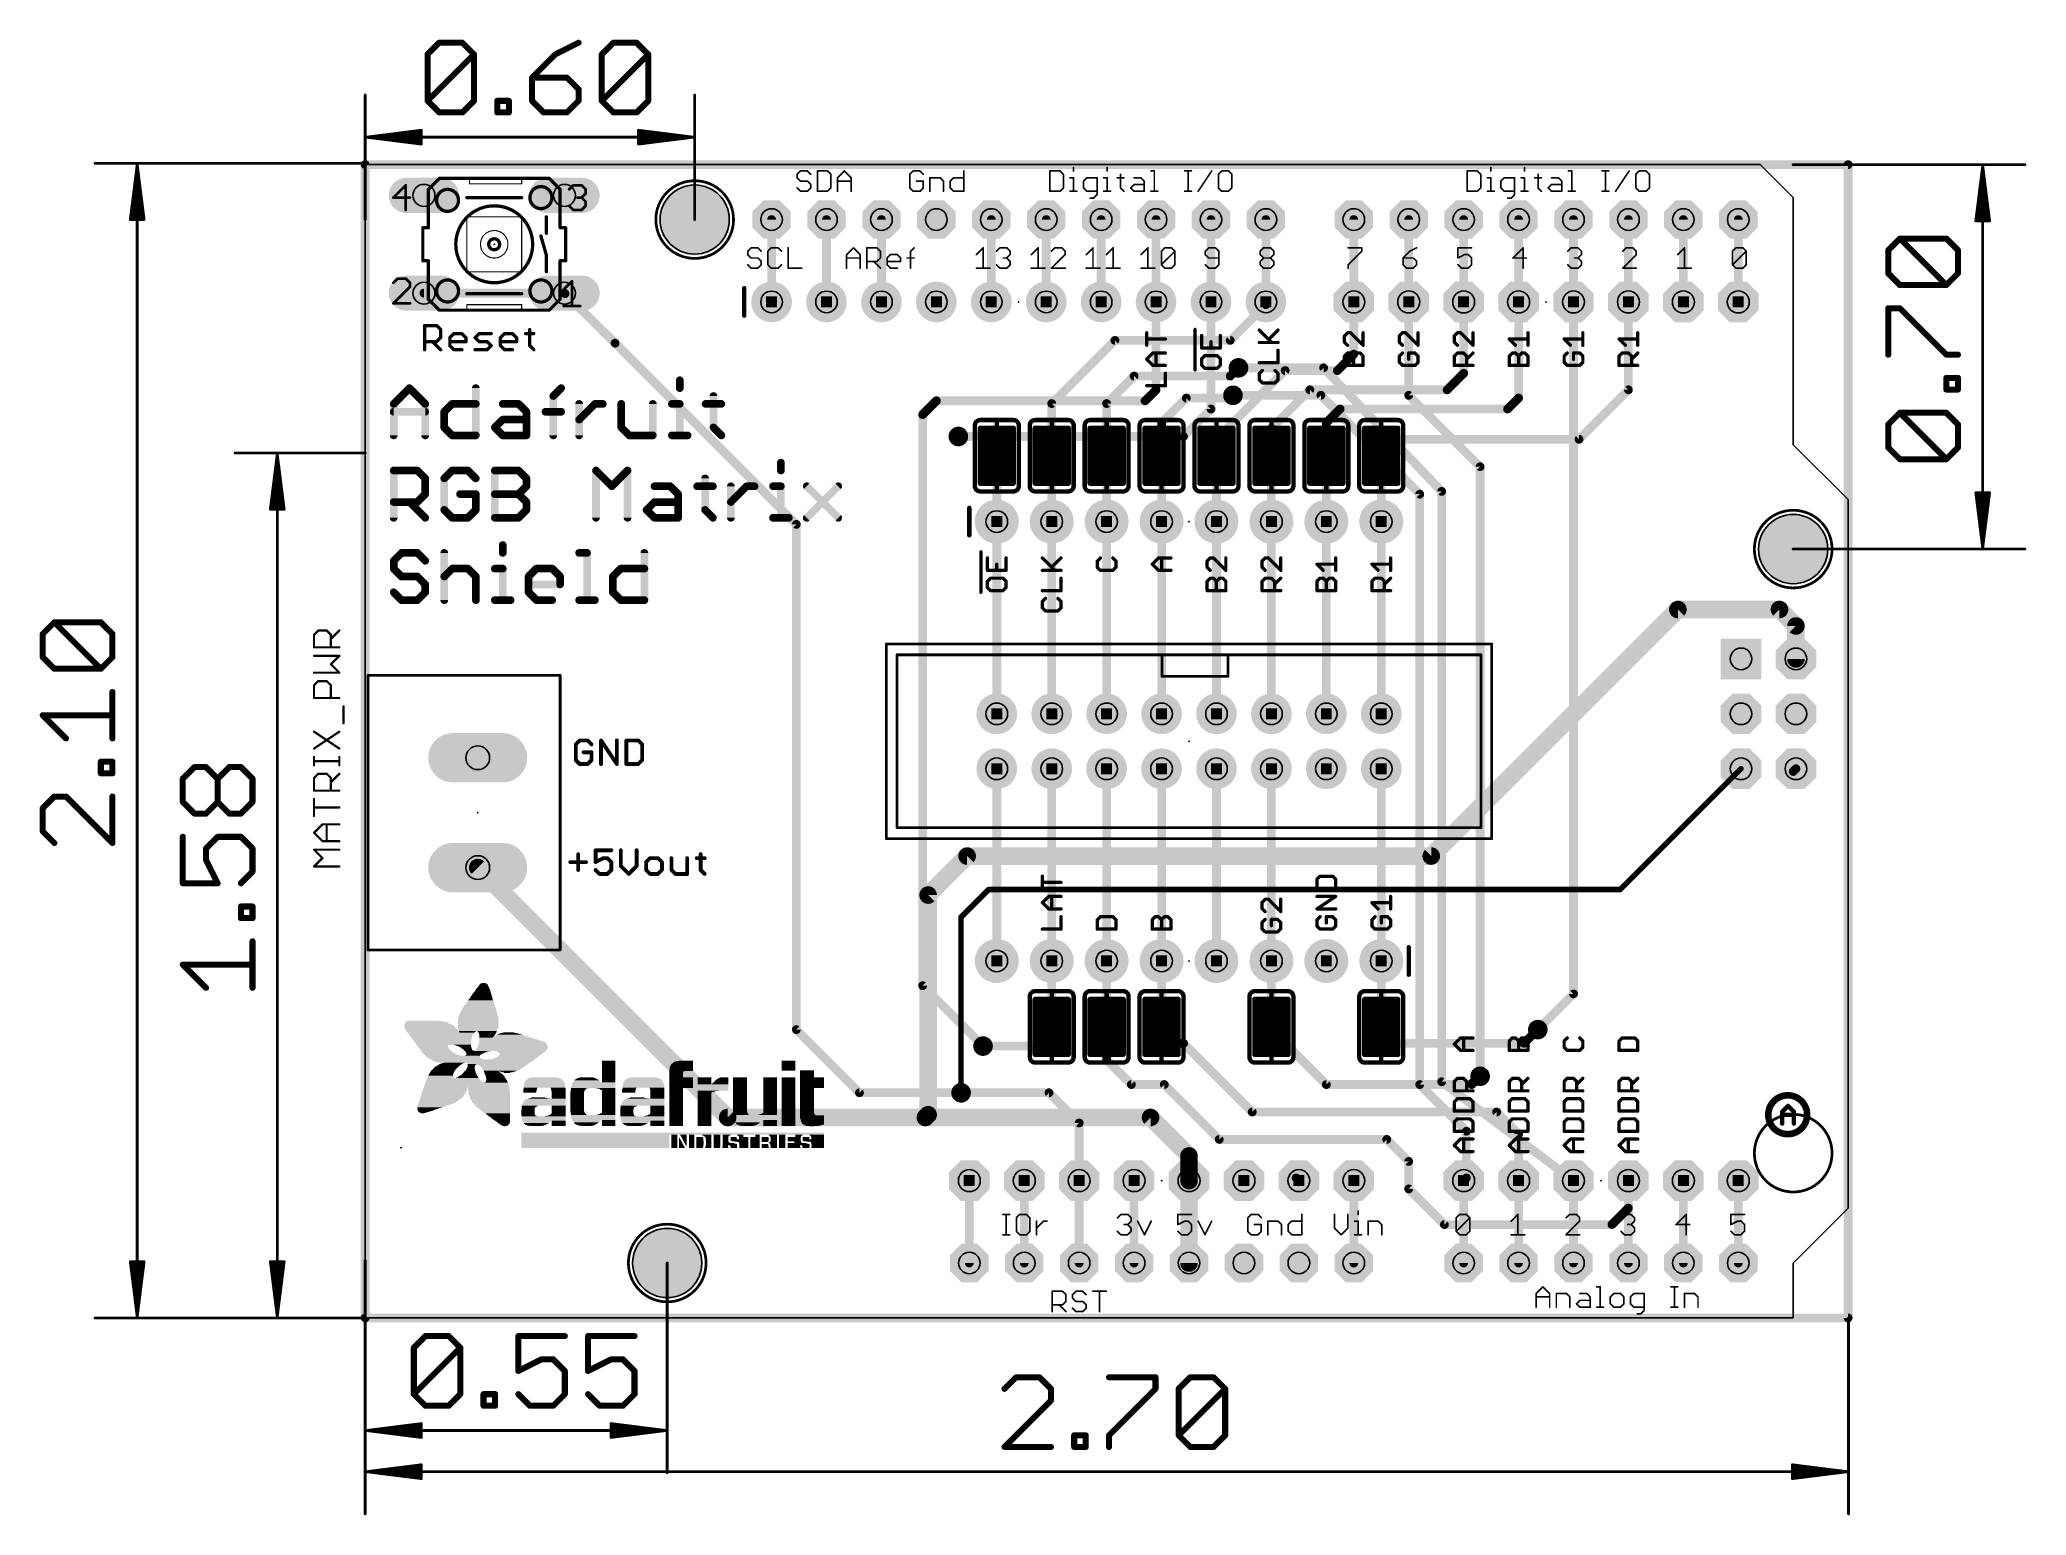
# Model space of a CAD drawing. Extents: x -15 to 76.8, y -9.1 to 59.1.
import ezdxf

# ---------------------------------------------------------------- set-up
doc = ezdxf.new("R2010")
doc.units = 0
for name, color, linetype in [('1', 12, 'CONTINUOUS'), ('16', 5, 'CONTINUOUS'), ('17', 110, 'CONTINUOUS'), ('18', 110, 'CONTINUOUS'), ('20', 53, 'CONTINUOUS'), ('21', 40, 'CONTINUOUS'), ('23', 53, 'CONTINUOUS'), ('29', 253, 'CONTINUOUS'), ('44', 253, 'CONTINUOUS'), ('47', 253, 'CONTINUOUS'), ('51', 253, 'CONTINUOUS')]:
    doc.layers.add(name, color=color, linetype=linetype)

# ---------------------------------------------------------------- blocks, each defined once
blk = doc.blocks.new('RECT')
blk.add_solid([(-0.5, -0.5), (0.5, -0.5), (-0.5, 0.5), (0.5, 0.5)])
blk = doc.blocks.new('OCTAGONP')
at = {"const_width": 0.5}
blk.add_lwpolyline([(-0.25, -0.1036), (-0.25, 0.1036), (-0.1036, 0.25), (0.1036, 0.25), (0.25, 0.1036), (0.25, -0.1036), (0.1036, -0.25), (-0.1036, -0.25), (-0.25, -0.1036), (-0.25, 0.1036)], dxfattribs=at)
blk = doc.blocks.new('ROUNDP')
at = {"const_width": 0.5}
blk.add_lwpolyline([(0, -0.25, 1), (0, 0.25, 1), (0, -0.25)], format="xyb", dxfattribs=at)
blk = doc.blocks.new('LONGP100')
at = {"const_width": 1}
blk.add_lwpolyline([(-0.5, 0), (0.5, 0)], dxfattribs=at)
at = {"const_width": 0.5}
for points in [[(-0.5, 0.25, 1), (-0.5, -0.25)], [(0.5, -0.25, 1), (0.5, 0.25)]]:
    blk.add_lwpolyline(points, format="xyb", dxfattribs=at)
blk = doc.blocks.new('SQUAREP')
blk.add_solid([(-0.5, -0.5), (0.5, -0.5), (-0.5, 0.5), (0.5, 0.5)])
blk = doc.blocks.new('ROUNDV')
at = {"const_width": 0.5}
blk.add_lwpolyline([(0, -0.25, 1), (0, 0.25, 1), (0, -0.25)], format="xyb", dxfattribs=at)

msp = doc.modelspace()

# ---------------------------------------------------------------- linework, layer by layer
at = {"layer": '1'}
for points, const_width in [([(0, 53.34), (68.58, 53.34)], 0.4064), ([(0, 0), (0, 53.34)], 0.4064), ([(68.58, 53.34), (68.58, 0)], 0.4064), ([(40.005, 45.212), (41.656, 46.863)], 0.4064), ([(41.656, 46.863), (41.656, 46.99)], 0.4064), ([(45.72, 44.577), (45.72, 46.99)], 0.4064), ([(50.8, 43.688), (50.8, 46.99)], 0.4064), ([(53.34, 42.545), (53.34, 46.99)], 0.4064), ([(58.42, 42.926), (58.42, 46.99)], 0.4064), ([(31.75, 42.291), (34.671, 45.212)], 0.4064), ([(34.671, 45.212), (40.005, 45.212)], 0.4064), ([(40.005, 43.561), (40.386, 43.942)], 0.4064), ([(44.958, 43.815), (45.72, 44.577)], 0.4064), ([(34.29, 42.291), (35.56, 43.561)], 0.4064), ([(35.56, 43.561), (40.005, 43.561)], 0.4064), ([(39.37, 40.64), (42.545, 43.815)], 0.4064), ([(42.545, 43.815), (44.958, 43.815)], 0.4064), ([(50.038, 42.926), (50.8, 43.688)], 0.4064), ([(31.75, 40.64), (31.75, 42.291)], 0.4064), ([(34.29, 40.64), (34.29, 42.291)], 0.4064), ([(36.83, 41.402), (37.973, 42.545)], 0.4064), ([(37.973, 42.545), (40.005, 42.545)], 0.4064), ([(40.005, 42.545), (40.132, 42.672)], 0.4064), ([(41.91, 41.148), (43.688, 42.926)], 0.4064), ([(43.688, 42.926), (50.038, 42.926)], 0.4064), ([(52.832, 42.037), (53.34, 42.545)], 0.4064), ([(56.134, 40.64), (58.42, 42.926)], 0.4064), ([(36.83, 40.64), (36.83, 41.402)], 0.4064), ([(41.91, 40.64), (41.91, 41.148)], 0.4064), ([(44.45, 41.402), (45.085, 42.037)], 0.4064), ([(44.45, 40.64), (44.45, 41.402)], 0.4064), ([(45.085, 42.037), (52.832, 42.037)], 0.4064), ([(29.083, 40.767), (27.432, 40.767)], 0.4064), ([(29.21, 40.64), (29.083, 40.767)], 0.4064), ([(46.99, 40.64), (56.134, 40.64)], 0.4064), ([(29.21, 39.116), (29.21, 36.83)], 0.4064), ([(31.75, 39.116), (31.75, 36.83)], 0.4064), ([(34.29, 39.116), (34.29, 36.83)], 0.4064), ([(36.83, 39.116), (36.83, 36.83)], 0.4064), ([(39.37, 39.116), (39.37, 36.83)], 0.4064), ([(41.91, 39.116), (41.91, 36.83)], 0.4064), ([(44.45, 36.83), (44.45, 39.116)], 0.4064), ([(46.99, 39.116), (46.99, 36.83)], 0.4064), ([(60.706, 32.766), (49.3014, 21.3614)], 0.8128), ([(65.405, 32.766), (60.706, 32.766)], 0.8128), ([(66.167, 32.004), (65.405, 32.766)], 0.8128), ([(66.167, 30.48), (66.167, 32.004)], 0.8128), ([(63.627, 25.4), (58.039, 19.812)], 0.254), ([(66.04, 25.273), (66.167, 25.4)], 0.4064), ([(16.764, 9.271), (5.207, 20.828)], 0.8128), ([(27.8384, 21.3614), (26.035, 19.558)], 0.8128), ([(49.3014, 21.3614), (27.8384, 21.3614)], 0.8128), ([(26.035, 19.558), (26.035, 9.398)], 0.8128), ([(28.829, 19.812), (27.559, 18.542)], 0.254), ([(58.039, 19.812), (28.829, 19.812)], 0.254), ([(27.559, 18.542), (27.559, 10.414)], 0.254), ([(31.75, 14.224), (31.75, 16.51)], 0.4064), ([(34.29, 14.224), (34.29, 16.51)], 0.4064), ([(36.83, 14.224), (36.83, 16.51)], 0.4064), ([(41.91, 14.224), (41.91, 16.51)], 0.4064), ([(46.99, 14.224), (46.99, 16.51)], 0.4064), ([(31.623, 12.573), (31.75, 12.7)], 0.4064), ([(34.29, 11.938), (34.29, 12.7)], 0.4064), ([(37.846, 12.7), (36.83, 12.7)], 0.4064), ([(41.021, 9.525), (37.846, 12.7)], 0.4064), ([(41.91, 12.7), (42.545, 12.7)], 0.4064), ([(42.545, 12.7), (44.45, 10.795)], 0.4064), ([(46.99, 12.7), (53.594, 12.7)], 0.4064), ([(53.594, 12.7), (54.229, 13.335)], 0.4064), ([(28.575, 12.573), (31.623, 12.573)], 0.4064), ([(35.433, 10.795), (34.29, 11.938)], 0.4064), ([(51.181, 10.795), (51.562, 11.176)], 0.4064), ([(36.957, 10.795), (35.433, 10.795)], 0.4064), ([(39.497, 8.255), (36.957, 10.795)], 0.4064), ([(44.45, 10.795), (51.181, 10.795)], 0.4064), ([(25.908, 9.271), (16.764, 9.271)], 0.8128), ([(26.035, 9.398), (25.908, 9.271)], 0.8128), ([(36.322, 9.271), (25.908, 9.271)], 0.8128), ([(38.1, 7.493), (36.322, 9.271)], 0.8128), ([(52.324, 9.525), (41.021, 9.525)], 0.4064), ([(53.34, 8.509), (52.324, 9.525)], 0.4064), ([(47.244, 8.255), (39.497, 8.255)], 0.4064), ([(48.26, 7.239), (47.244, 8.255)], 0.4064), ([(53.34, 6.35), (53.34, 8.509)], 0.4064), ([(38.1, 6.35), (38.1, 7.493)], 0.8128), ([(48.26, 5.969), (48.26, 7.239)], 0.4064), ([(58.42, 6.35), (58.42, 5.08)], 0.4064), ([(49.911, 4.318), (48.26, 5.969)], 0.4064), ([(58.42, 5.08), (57.658, 4.318)], 0.4064), ([(57.658, 4.318), (49.911, 4.318)], 0.4064), ([(68.58, 0), (0, 0)], 0.4064)]:
    msp.add_lwpolyline(points, dxfattribs=dict(at, const_width=const_width))
for points, const_width in [([(0, 53.4416, 1), (0, 53.2384)], 0.2032), ([(0.1016, 53.34, 1), (-0.1016, 53.34)], 0.2032), ([(68.6816, 53.34, 1), (68.4784, 53.34)], 0.2032), ([(68.58, 53.2384, 1), (68.58, 53.4416)], 0.2032), ([(41.7576, 46.99, 1), (41.5544, 46.99)], 0.2032), ([(41.5544, 46.863, 1), (41.7576, 46.863)], 0.2032), ([(41.7278, 46.7912, 1), (41.5842, 46.9348)], 0.2032), ([(45.8216, 46.99, 1), (45.6184, 46.99)], 0.2032), ([(50.9016, 46.99, 1), (50.6984, 46.99)], 0.2032), ([(53.4416, 46.99, 1), (53.2384, 46.99)], 0.2032), ([(58.5216, 46.99, 1), (58.3184, 46.99)], 0.2032), ([(34.671, 45.3136, 1), (34.671, 45.1104)], 0.2032), ([(34.7428, 45.1402, 1), (34.5992, 45.2838)], 0.2032), ([(39.9332, 45.2838, 1), (40.0768, 45.1402)], 0.2032), ([(40.005, 45.1104, 1), (40.005, 45.3136)], 0.2032), ([(40.4578, 43.8702, 1), (40.3142, 44.0138)], 0.2032), ([(45.6184, 44.577, 1), (45.8216, 44.577)], 0.2032), ([(45.7918, 44.5052, 1), (45.6482, 44.6488)], 0.2032), ([(35.56, 43.6626, 1), (35.56, 43.4594)], 0.2032), ([(35.6318, 43.4892, 1), (35.4882, 43.6328)], 0.2032), ([(39.9332, 43.6328, 1), (40.0768, 43.4892)], 0.2032), ([(40.005, 43.4594, 1), (40.005, 43.6626)], 0.2032), ([(42.545, 43.9166, 1), (42.545, 43.7134)], 0.2032), ([(42.6168, 43.7432, 1), (42.4732, 43.8868)], 0.2032), ([(44.8862, 43.8868, 1), (45.0298, 43.7432)], 0.2032), ([(44.958, 43.7134, 1), (44.958, 43.9166)], 0.2032), ([(50.6984, 43.688, 1), (50.9016, 43.688)], 0.2032), ([(50.8718, 43.6162, 1), (50.7282, 43.7598)], 0.2032), ([(31.8516, 42.291, 1), (31.6484, 42.291)], 0.2032), ([(31.6782, 42.3628, 1), (31.8218, 42.2192)], 0.2032), ([(34.3916, 42.291, 1), (34.1884, 42.291)], 0.2032), ([(34.2182, 42.3628, 1), (34.3618, 42.2192)], 0.2032), ([(37.973, 42.6466, 1), (37.973, 42.4434)], 0.2032), ([(38.0448, 42.4732, 1), (37.9012, 42.6168)], 0.2032), ([(39.9332, 42.6168, 1), (40.0768, 42.4732)], 0.2032), ([(40.005, 42.4434, 1), (40.005, 42.6466)], 0.2032), ([(40.2038, 42.6002, 1), (40.0602, 42.7438)], 0.2032), ([(43.688, 43.0276, 1), (43.688, 42.8244)], 0.2032), ([(43.7598, 42.8542, 1), (43.6162, 42.9978)], 0.2032), ([(49.9662, 42.9978, 1), (50.1098, 42.8542)], 0.2032), ([(50.038, 42.8244, 1), (50.038, 43.0276)], 0.2032), ([(53.2384, 42.545, 1), (53.4416, 42.545)], 0.2032), ([(53.4118, 42.4732, 1), (53.2682, 42.6168)], 0.2032), ([(58.3184, 42.926, 1), (58.5216, 42.926)], 0.2032), ([(58.4918, 42.8542, 1), (58.3482, 42.9978)], 0.2032), ([(36.9316, 41.402, 1), (36.7284, 41.402)], 0.2032), ([(36.7582, 41.4738, 1), (36.9018, 41.3302)], 0.2032), ([(42.0116, 41.148, 1), (41.8084, 41.148)], 0.2032), ([(44.5516, 41.402, 1), (44.3484, 41.402)], 0.2032), ([(44.3782, 41.4738, 1), (44.5218, 41.3302)], 0.2032), ([(45.085, 42.1386, 1), (45.085, 41.9354)], 0.2032), ([(45.1568, 41.9652, 1), (45.0132, 42.1088)], 0.2032), ([(52.7602, 42.1088, 1), (52.9038, 41.9652)], 0.2032), ([(52.832, 41.9354, 1), (52.832, 42.1386)], 0.2032), ([(27.432, 40.8686, 1), (27.432, 40.6654)], 0.2032), ([(29.1548, 40.8388, 1), (29.0112, 40.6952)], 0.2032), ([(29.083, 40.6654, 1), (29.083, 40.8686)], 0.2032), ([(29.1382, 40.5682, 1), (29.2818, 40.7118)], 0.2032), ([(31.6484, 40.64, 1), (31.8516, 40.64)], 0.2032), ([(34.1884, 40.64, 1), (34.3916, 40.64)], 0.2032), ([(36.7284, 40.64, 1), (36.9316, 40.64)], 0.2032), ([(39.2982, 40.7118, 1), (39.4418, 40.5682)], 0.2032), ([(41.8084, 40.64, 1), (42.0116, 40.64)], 0.2032), ([(41.8382, 41.2198, 1), (41.9818, 41.0762)], 0.2032), ([(44.3484, 40.64, 1), (44.5516, 40.64)], 0.2032), ([(46.99, 40.7416, 1), (46.99, 40.5384)], 0.2032), ([(56.0622, 40.7118, 1), (56.2058, 40.5682)], 0.2032), ([(56.134, 40.5384, 1), (56.134, 40.7416)], 0.2032), ([(29.3116, 39.116, 1), (29.1084, 39.116)], 0.2032), ([(31.8516, 39.116, 1), (31.6484, 39.116)], 0.2032), ([(34.3916, 39.116, 1), (34.1884, 39.116)], 0.2032), ([(36.9316, 39.116, 1), (36.7284, 39.116)], 0.2032), ([(39.4716, 39.116, 1), (39.2684, 39.116)], 0.2032), ([(42.0116, 39.116, 1), (41.8084, 39.116)], 0.2032), ([(44.5516, 39.116, 1), (44.3484, 39.116)], 0.2032), ([(47.0916, 39.116, 1), (46.8884, 39.116)], 0.2032), ([(29.1084, 36.83, 1), (29.3116, 36.83)], 0.2032), ([(31.6484, 36.83, 1), (31.8516, 36.83)], 0.2032), ([(34.1884, 36.83, 1), (34.3916, 36.83)], 0.2032), ([(36.7284, 36.83, 1), (36.9316, 36.83)], 0.2032), ([(39.2684, 36.83, 1), (39.4716, 36.83)], 0.2032), ([(41.8084, 36.83, 1), (42.0116, 36.83)], 0.2032), ([(44.3484, 36.83, 1), (44.5516, 36.83)], 0.2032), ([(46.8884, 36.83, 1), (47.0916, 36.83)], 0.2032), ([(60.706, 32.9692, 1), (60.706, 32.5628)], 0.4064), ([(60.8497, 32.6223, 1), (60.5623, 32.9097)], 0.4064), ([(65.5487, 32.9097, 1), (65.2613, 32.6223)], 0.4064), ([(65.405, 32.5628, 1), (65.405, 32.9692)], 0.4064), ([(66.3702, 32.004, 1), (65.9638, 32.004)], 0.4064), ([(66.0233, 31.8603, 1), (66.3107, 32.1477)], 0.4064), ([(65.9638, 30.48, 1), (66.3702, 30.48)], 0.4064), ([(63.6719, 25.3551, 1), (63.5821, 25.4449)], 0.127), ([(65.9682, 25.3448, 1), (66.1118, 25.2012)], 0.2032), ([(66.2388, 25.3282, 1), (66.0952, 25.4718)], 0.2032), ([(5.3507, 20.9717, 1), (5.0633, 20.6843)], 0.4064), ([(27.8384, 21.5646, 1), (27.8384, 21.1582)], 0.4064), ([(27.9821, 21.2177, 1), (27.6947, 21.5051)], 0.4064), ([(49.1577, 21.5051, 1), (49.4451, 21.2177)], 0.4064), ([(49.3014, 21.1582, 1), (49.3014, 21.5646)], 0.4064), ([(26.2382, 19.558, 1), (25.8318, 19.558)], 0.4064), ([(25.8913, 19.7017, 1), (26.1787, 19.4143)], 0.4064), ([(28.829, 19.8755, 1), (28.829, 19.7485)], 0.127), ([(28.8739, 19.7671, 1), (28.7841, 19.8569)], 0.127), ([(57.9941, 19.8569, 1), (58.0839, 19.7671)], 0.127), ([(58.039, 19.7485, 1), (58.039, 19.8755)], 0.127), ([(27.6225, 18.542, 1), (27.4955, 18.542)], 0.127), ([(27.5141, 18.5869, 1), (27.6039, 18.4971)], 0.127), ([(31.8516, 16.51, 1), (31.6484, 16.51)], 0.2032), ([(34.3916, 16.51, 1), (34.1884, 16.51)], 0.2032), ([(36.9316, 16.51, 1), (36.7284, 16.51)], 0.2032), ([(42.0116, 16.51, 1), (41.8084, 16.51)], 0.2032), ([(47.0916, 16.51, 1), (46.8884, 16.51)], 0.2032), ([(31.6484, 14.224, 1), (31.8516, 14.224)], 0.2032), ([(34.1884, 14.224, 1), (34.3916, 14.224)], 0.2032), ([(36.7284, 14.224, 1), (36.9316, 14.224)], 0.2032), ([(41.8084, 14.224, 1), (42.0116, 14.224)], 0.2032), ([(46.8884, 14.224, 1), (47.0916, 14.224)], 0.2032), ([(31.8218, 12.6282, 1), (31.6782, 12.7718)], 0.2032), ([(34.3916, 12.7, 1), (34.1884, 12.7)], 0.2032), ([(36.83, 12.8016, 1), (36.83, 12.5984)], 0.2032), ([(37.9178, 12.7718, 1), (37.7742, 12.6282)], 0.2032), ([(37.846, 12.5984, 1), (37.846, 12.8016)], 0.2032), ([(41.91, 12.8016, 1), (41.91, 12.5984)], 0.2032), ([(42.6168, 12.7718, 1), (42.4732, 12.6282)], 0.2032), ([(42.545, 12.5984, 1), (42.545, 12.8016)], 0.2032), ([(46.99, 12.8016, 1), (46.99, 12.5984)], 0.2032), ([(53.5222, 12.7718, 1), (53.6658, 12.6282)], 0.2032), ([(53.594, 12.5984, 1), (53.594, 12.8016)], 0.2032), ([(54.3008, 13.2632, 1), (54.1572, 13.4068)], 0.2032), ([(28.575, 12.6746, 1), (28.575, 12.4714)], 0.2032), ([(31.5512, 12.6448, 1), (31.6948, 12.5012)], 0.2032), ([(31.623, 12.4714, 1), (31.623, 12.6746)], 0.2032), ([(34.1884, 11.938, 1), (34.3916, 11.938)], 0.2032), ([(34.3618, 12.0098, 1), (34.2182, 11.8662)], 0.2032), ([(51.6338, 11.1042, 1), (51.4902, 11.2478)], 0.2032), ([(27.4955, 10.414, 1), (27.6225, 10.414)], 0.127), ([(35.433, 10.8966, 1), (35.433, 10.6934)], 0.2032), ([(35.3612, 10.7232, 1), (35.5048, 10.8668)], 0.2032), ([(37.0288, 10.8668, 1), (36.8852, 10.7232)], 0.2032), ([(36.957, 10.6934, 1), (36.957, 10.8966)], 0.2032), ([(44.45, 10.8966, 1), (44.45, 10.6934)], 0.2032), ([(44.3782, 10.7232, 1), (44.5218, 10.8668)], 0.2032), ([(51.1092, 10.8668, 1), (51.2528, 10.7232)], 0.2032), ([(51.181, 10.6934, 1), (51.181, 10.8966)], 0.2032), ([(16.764, 9.4742, 1), (16.764, 9.0678)], 0.4064), ([(16.6203, 9.1273, 1), (16.9077, 9.4147)], 0.4064), ([(25.908, 9.4742, 1), (25.908, 9.0678)], 0.4064), ([(25.7643, 9.4147, 1), (26.0517, 9.1273)], 0.4064), ([(25.8318, 9.398, 1), (26.2382, 9.398)], 0.4064), ([(26.1787, 9.2543, 1), (25.8913, 9.5417)], 0.4064), ([(25.908, 9.0678, 1), (25.908, 9.4742)], 0.4064), ([(36.4657, 9.4147, 1), (36.1783, 9.1273)], 0.4064), ([(36.322, 9.0678, 1), (36.322, 9.4742)], 0.4064), ([(41.021, 9.6266, 1), (41.021, 9.4234)], 0.2032), ([(40.9492, 9.4532, 1), (41.0928, 9.5968)], 0.2032), ([(52.3958, 9.5968, 1), (52.2522, 9.4532)], 0.2032), ([(52.324, 9.4234, 1), (52.324, 9.6266)], 0.2032), ([(39.497, 8.3566, 1), (39.497, 8.1534)], 0.2032), ([(39.4252, 8.1832, 1), (39.5688, 8.3268)], 0.2032), ([(47.3158, 8.3268, 1), (47.1722, 8.1832)], 0.2032), ([(47.244, 8.1534, 1), (47.244, 8.3566)], 0.2032), ([(53.4416, 8.509, 1), (53.2384, 8.509)], 0.2032), ([(53.2682, 8.4372, 1), (53.4118, 8.5808)], 0.2032), ([(38.3032, 7.493, 1), (37.8968, 7.493)], 0.4064), ([(37.9563, 7.3493, 1), (38.2437, 7.6367)], 0.4064), ([(48.3616, 7.239, 1), (48.1584, 7.239)], 0.2032), ([(48.1882, 7.1672, 1), (48.3318, 7.3108)], 0.2032), ([(37.8968, 6.35, 1), (38.3032, 6.35)], 0.4064), ([(53.2384, 6.35, 1), (53.4416, 6.35)], 0.2032), ([(58.5216, 6.35, 1), (58.3184, 6.35)], 0.2032), ([(48.1584, 5.969, 1), (48.3616, 5.969)], 0.2032), ([(48.3318, 6.0408, 1), (48.1882, 5.8972)], 0.2032), ([(58.3184, 5.08, 1), (58.5216, 5.08)], 0.2032), ([(58.4918, 5.0082, 1), (58.3482, 5.1518)], 0.2032), ([(49.911, 4.4196, 1), (49.911, 4.2164)], 0.2032), ([(49.8392, 4.2462, 1), (49.9828, 4.3898)], 0.2032), ([(57.5862, 4.3898, 1), (57.7298, 4.2462)], 0.2032), ([(57.658, 4.2164, 1), (57.658, 4.4196)], 0.2032), ([(0, 0.1016, 1), (0, -0.1016)], 0.2032), ([(-0.1016, 0, 1), (0.1016, 0)], 0.2032), ([(68.4784, 0, 1), (68.6816, 0)], 0.2032), ([(68.58, -0.1016, 1), (68.58, 0.1016)], 0.2032)]:
    msp.add_lwpolyline(points, format="xyb", dxfattribs=dict(at, const_width=const_width))
at = {"layer": '16'}
for points, const_width in [([(0, 53.34), (68.58, 53.34)], 0.4064), ([(0, 0), (0, 53.34)], 0.4064), ([(68.58, 53.34), (68.58, 0)], 0.4064), ([(18.796, 50.8), (18.796, 46.99)], 0.4064), ([(21.336, 46.99), (21.336, 50.8)], 0.4064), ([(23.876, 50.8), (23.876, 46.99)], 0.4064), ([(28.956, 50.8), (28.956, 46.99)], 0.4064), ([(31.496, 50.8), (31.496, 46.99)], 0.4064), ([(34.036, 50.8), (34.036, 46.99)], 0.4064), ([(36.576, 50.8), (36.576, 46.99)], 0.4064), ([(39.116, 50.8), (39.116, 46.99)], 0.4064), ([(41.656, 50.8), (41.656, 46.99)], 0.4064), ([(45.72, 50.8), (45.72, 46.99)], 0.4064), ([(48.26, 50.8), (48.26, 46.99)], 0.4064), ([(50.8, 50.8), (50.8, 46.99)], 0.4064), ([(53.34, 50.8), (53.34, 46.99)], 0.4064), ([(55.88, 50.8), (55.88, 46.99)], 0.4064), ([(58.42, 50.8), (58.42, 46.99)], 0.4064), ([(60.96, 50.8), (60.96, 46.99)], 0.4064), ([(63.5, 50.8), (63.5, 46.99)], 0.4064), ([(2.7178, 47.3964), (9.2202, 47.3964)], 0.4064), ([(9.2456, 47.371), (9.2202, 47.3964)], 0.4064), ([(11.557, 45.085), (9.2456, 47.371)], 0.4064), ([(36.576, 46.99), (36.576, 42.926)], 0.4064), ([(39.116, 42.037), (39.116, 46.99)], 0.4064), ([(48.26, 42.672), (48.26, 46.99)], 0.4064), ([(55.88, 14.986), (55.88, 46.99)], 0.4064), ([(19.939, 36.703), (11.557, 45.085)], 0.4064), ([(40.386, 43.942), (44.323, 43.942)], 0.4064), ([(44.323, 43.942), (49.784, 38.227)], 0.4064), ([(26.416, 42.418), (25.781, 41.783)], 0.4064), ([(36.068, 42.418), (26.416, 42.418)], 0.4064), ([(36.576, 42.926), (36.068, 42.418)], 0.4064), ([(40.132, 42.672), (44.196, 42.672)], 0.4064), ([(44.196, 42.672), (48.768, 38.1)], 0.4064), ([(51.562, 39.37), (48.26, 42.672)], 0.4064), ([(25.781, 41.783), (25.781, 15.367)], 0.4064), ([(37.846, 40.767), (39.116, 42.037)], 0.4064), ([(27.432, 40.767), (37.846, 40.767)], 0.4064), ([(51.562, 11.176), (51.562, 39.37)], 0.4064), ([(48.768, 38.1), (48.768, 10.795)], 0.4064), ([(49.784, 38.227), (49.784, 10.922)], 0.4064), ([(19.939, 13.335), (19.939, 36.703)], 0.4064), ([(29.21, 27.94), (29.21, 36.83)], 0.4064), ([(31.75, 27.94), (31.75, 36.83)], 0.4064), ([(34.29, 27.94), (34.29, 36.83)], 0.4064), ([(36.83, 27.94), (36.83, 36.83)], 0.4064), ([(39.37, 36.83), (39.37, 27.94)], 0.4064), ([(41.91, 27.94), (41.91, 36.83)], 0.4064), ([(44.45, 36.83), (44.45, 27.94)], 0.4064), ([(46.99, 27.94), (46.99, 36.83)], 0.4064), ([(29.21, 25.4), (29.21, 16.51)], 0.4064), ([(31.75, 25.4), (31.75, 16.51)], 0.4064), ([(34.29, 25.4), (34.29, 16.51)], 0.4064), ([(36.83, 25.4), (36.83, 16.51)], 0.4064), ([(39.37, 25.4), (39.37, 16.51)], 0.4064), ([(41.91, 25.4), (41.91, 16.51)], 0.4064), ([(46.99, 25.4), (46.99, 16.51)], 0.4064), ([(25.781, 15.367), (28.575, 12.573)], 0.4064), ([(54.229, 13.335), (55.88, 14.986)], 0.4064), ([(22.86, 10.414), (19.939, 13.335)], 0.4064), ([(49.784, 10.922), (55.88, 6.35)], 0.4064), ([(27.559, 10.414), (22.86, 10.414)], 0.4064), ([(31.623, 10.414), (27.559, 10.414)], 0.4064), ([(33.02, 9.017), (31.623, 10.414)], 0.4064), ([(48.768, 10.795), (50.927, 8.636)], 0.4064), ([(33.02, 6.35), (33.02, 9.017)], 0.4064), ([(50.927, 8.636), (50.927, 6.477)], 0.4064), ([(27.94, 6.35), (27.94, 2.54)], 0.4064), ([(30.48, 2.54), (30.48, 6.35)], 0.4064), ([(33.02, 6.35), (33.02, 2.54)], 0.4064), ([(35.56, 2.54), (35.56, 6.35)], 0.4064), ([(38.1, 6.35), (38.1, 2.54)], 0.8128), ([(43.053, 6.477), (43.18, 6.35)], 0.4064), ([(45.72, 6.35), (45.72, 2.54)], 0.4064), ([(50.927, 6.477), (50.8, 6.35)], 0.4064), ([(50.8, 6.35), (50.8, 2.54)], 0.4064), ([(53.34, 6.35), (53.34, 2.54)], 0.4064), ([(55.88, 2.54), (55.88, 6.35)], 0.4064), ([(58.42, 6.35), (58.42, 2.54)], 0.4064), ([(60.96, 2.54), (60.96, 6.35)], 0.4064), ([(63.5, 6.35), (63.5, 2.54)], 0.4064), ([(68.58, 0), (0, 0)], 0.4064)]:
    msp.add_lwpolyline(points, dxfattribs=dict(at, const_width=const_width))
for points, const_width in [([(0, 53.4416, 1), (0, 53.2384)], 0.2032), ([(0.1016, 53.34, 1), (-0.1016, 53.34)], 0.2032), ([(68.6816, 53.34, 1), (68.4784, 53.34)], 0.2032), ([(68.58, 53.2384, 1), (68.58, 53.4416)], 0.2032), ([(18.8976, 50.8, 1), (18.6944, 50.8)], 0.2032), ([(21.4376, 50.8, 1), (21.2344, 50.8)], 0.2032), ([(23.9776, 50.8, 1), (23.7744, 50.8)], 0.2032), ([(29.0576, 50.8, 1), (28.8544, 50.8)], 0.2032), ([(31.5976, 50.8, 1), (31.3944, 50.8)], 0.2032), ([(34.1376, 50.8, 1), (33.9344, 50.8)], 0.2032), ([(36.6776, 50.8, 1), (36.4744, 50.8)], 0.2032), ([(39.2176, 50.8, 1), (39.0144, 50.8)], 0.2032), ([(41.7576, 50.8, 1), (41.5544, 50.8)], 0.2032), ([(45.8216, 50.8, 1), (45.6184, 50.8)], 0.2032), ([(48.3616, 50.8, 1), (48.1584, 50.8)], 0.2032), ([(50.9016, 50.8, 1), (50.6984, 50.8)], 0.2032), ([(53.4416, 50.8, 1), (53.2384, 50.8)], 0.2032), ([(55.9816, 50.8, 1), (55.7784, 50.8)], 0.2032), ([(58.5216, 50.8, 1), (58.3184, 50.8)], 0.2032), ([(61.0616, 50.8, 1), (60.8584, 50.8)], 0.2032), ([(63.6016, 50.8, 1), (63.3984, 50.8)], 0.2032), ([(2.7178, 47.498, 1), (2.7178, 47.2948)], 0.2032), ([(9.292, 47.4682, 1), (9.1484, 47.3246)], 0.2032), ([(9.317, 47.4432, 1), (9.1742, 47.2988)], 0.2032), ([(9.1738, 47.2992, 1), (9.3174, 47.4428)], 0.2032), ([(9.2202, 47.2948, 1), (9.2202, 47.498)], 0.2032), ([(18.6944, 46.99, 1), (18.8976, 46.99)], 0.2032), ([(21.2344, 46.99, 1), (21.4376, 46.99)], 0.2032), ([(23.7744, 46.99, 1), (23.9776, 46.99)], 0.2032), ([(28.8544, 46.99, 1), (29.0576, 46.99)], 0.2032), ([(31.3944, 46.99, 1), (31.5976, 46.99)], 0.2032), ([(33.9344, 46.99, 1), (34.1376, 46.99)], 0.2032), ([(36.6776, 46.99, 1), (36.4744, 46.99)], 0.2032), ([(36.4744, 46.99, 1), (36.6776, 46.99)], 0.2032), ([(39.2176, 46.99, 1), (39.0144, 46.99)], 0.2032), ([(39.0144, 46.99, 1), (39.2176, 46.99)], 0.2032), ([(41.5544, 46.99, 1), (41.7576, 46.99)], 0.2032), ([(45.6184, 46.99, 1), (45.8216, 46.99)], 0.2032), ([(48.3616, 46.99, 1), (48.1584, 46.99)], 0.2032), ([(48.1584, 46.99, 1), (48.3616, 46.99)], 0.2032), ([(50.6984, 46.99, 1), (50.9016, 46.99)], 0.2032), ([(53.2384, 46.99, 1), (53.4416, 46.99)], 0.2032), ([(55.9816, 46.99, 1), (55.7784, 46.99)], 0.2032), ([(55.7784, 46.99, 1), (55.9816, 46.99)], 0.2032), ([(58.3184, 46.99, 1), (58.5216, 46.99)], 0.2032), ([(60.8584, 46.99, 1), (61.0616, 46.99)], 0.2032), ([(63.3984, 46.99, 1), (63.6016, 46.99)], 0.2032), ([(11.6288, 45.1568, 1), (11.4852, 45.0132)], 0.2032), ([(11.4856, 45.0128, 1), (11.6284, 45.1572)], 0.2032), ([(40.386, 44.0436, 1), (40.386, 43.8404)], 0.2032), ([(44.3965, 44.0122, 1), (44.2495, 43.8718)], 0.2032), ([(44.323, 43.8404, 1), (44.323, 44.0436)], 0.2032), ([(26.416, 42.5196, 1), (26.416, 42.3164)], 0.2032), ([(26.4878, 42.3462, 1), (26.3442, 42.4898)], 0.2032), ([(35.9962, 42.4898, 1), (36.1398, 42.3462)], 0.2032), ([(36.068, 42.3164, 1), (36.068, 42.5196)], 0.2032), ([(36.4744, 42.926, 1), (36.6776, 42.926)], 0.2032), ([(36.6478, 42.8542, 1), (36.5042, 42.9978)], 0.2032), ([(40.132, 42.7736, 1), (40.132, 42.5704)], 0.2032), ([(44.2678, 42.7438, 1), (44.1242, 42.6002)], 0.2032), ([(44.196, 42.5704, 1), (44.196, 42.7736)], 0.2032), ([(48.1584, 42.672, 1), (48.3616, 42.672)], 0.2032), ([(48.3318, 42.7438, 1), (48.1882, 42.6002)], 0.2032), ([(25.8826, 41.783, 1), (25.6794, 41.783)], 0.2032), ([(25.7092, 41.8548, 1), (25.8528, 41.7112)], 0.2032), ([(39.0144, 42.037, 1), (39.2176, 42.037)], 0.2032), ([(39.1878, 41.9652, 1), (39.0442, 42.1088)], 0.2032), ([(27.432, 40.8686, 1), (27.432, 40.6654)], 0.2032), ([(37.7742, 40.8388, 1), (37.9178, 40.6952)], 0.2032), ([(37.846, 40.6654, 1), (37.846, 40.8686)], 0.2032), ([(51.6636, 39.37, 1), (51.4604, 39.37)], 0.2032), ([(51.4902, 39.2982, 1), (51.6338, 39.4418)], 0.2032), ([(48.8696, 38.1, 1), (48.6664, 38.1)], 0.2032), ([(48.6962, 38.0282, 1), (48.8398, 38.1718)], 0.2032), ([(49.8856, 38.227, 1), (49.6824, 38.227)], 0.2032), ([(49.7105, 38.1568, 1), (49.8575, 38.2972)], 0.2032), ([(20.0406, 36.703, 1), (19.8374, 36.703)], 0.2032), ([(19.8672, 36.6312, 1), (20.0108, 36.7748)], 0.2032), ([(29.3116, 36.83, 1), (29.1084, 36.83)], 0.2032), ([(31.8516, 36.83, 1), (31.6484, 36.83)], 0.2032), ([(34.3916, 36.83, 1), (34.1884, 36.83)], 0.2032), ([(36.9316, 36.83, 1), (36.7284, 36.83)], 0.2032), ([(39.4716, 36.83, 1), (39.2684, 36.83)], 0.2032), ([(42.0116, 36.83, 1), (41.8084, 36.83)], 0.2032), ([(44.5516, 36.83, 1), (44.3484, 36.83)], 0.2032), ([(47.0916, 36.83, 1), (46.8884, 36.83)], 0.2032), ([(29.1084, 27.94, 1), (29.3116, 27.94)], 0.2032), ([(31.6484, 27.94, 1), (31.8516, 27.94)], 0.2032), ([(34.1884, 27.94, 1), (34.3916, 27.94)], 0.2032), ([(36.7284, 27.94, 1), (36.9316, 27.94)], 0.2032), ([(39.2684, 27.94, 1), (39.4716, 27.94)], 0.2032), ([(41.8084, 27.94, 1), (42.0116, 27.94)], 0.2032), ([(44.3484, 27.94, 1), (44.5516, 27.94)], 0.2032), ([(46.8884, 27.94, 1), (47.0916, 27.94)], 0.2032), ([(29.3116, 25.4, 1), (29.1084, 25.4)], 0.2032), ([(31.8516, 25.4, 1), (31.6484, 25.4)], 0.2032), ([(34.3916, 25.4, 1), (34.1884, 25.4)], 0.2032), ([(36.9316, 25.4, 1), (36.7284, 25.4)], 0.2032), ([(39.4716, 25.4, 1), (39.2684, 25.4)], 0.2032), ([(42.0116, 25.4, 1), (41.8084, 25.4)], 0.2032), ([(47.0916, 25.4, 1), (46.8884, 25.4)], 0.2032), ([(29.1084, 16.51, 1), (29.3116, 16.51)], 0.2032), ([(31.6484, 16.51, 1), (31.8516, 16.51)], 0.2032), ([(34.1884, 16.51, 1), (34.3916, 16.51)], 0.2032), ([(36.7284, 16.51, 1), (36.9316, 16.51)], 0.2032), ([(39.2684, 16.51, 1), (39.4716, 16.51)], 0.2032), ([(41.8084, 16.51, 1), (42.0116, 16.51)], 0.2032), ([(46.8884, 16.51, 1), (47.0916, 16.51)], 0.2032), ([(25.6794, 15.367, 1), (25.8826, 15.367)], 0.2032), ([(25.8528, 15.4388, 1), (25.7092, 15.2952)], 0.2032), ([(55.7784, 14.986, 1), (55.9816, 14.986)], 0.2032), ([(55.9518, 14.9142, 1), (55.8082, 15.0578)], 0.2032), ([(19.8374, 13.335, 1), (20.0406, 13.335)], 0.2032), ([(20.0108, 13.4068, 1), (19.8672, 13.2632)], 0.2032), ([(54.1572, 13.4068, 1), (54.3008, 13.2632)], 0.2032), ([(28.5032, 12.5012, 1), (28.6468, 12.6448)], 0.2032), ([(49.845, 11.0033, 1), (49.723, 10.8407)], 0.2032), ([(51.4604, 11.176, 1), (51.6636, 11.176)], 0.2032), ([(22.86, 10.5156, 1), (22.86, 10.3124)], 0.2032), ([(22.7882, 10.3422, 1), (22.9318, 10.4858)], 0.2032), ([(27.559, 10.5156, 1), (27.559, 10.3124)], 0.2032), ([(27.559, 10.3124, 1), (27.559, 10.5156)], 0.2032), ([(31.6948, 10.4858, 1), (31.5512, 10.3422)], 0.2032), ([(31.623, 10.3124, 1), (31.623, 10.5156)], 0.2032), ([(48.6664, 10.795, 1), (48.8696, 10.795)], 0.2032), ([(48.8398, 10.8668, 1), (48.6962, 10.7232)], 0.2032), ([(49.6824, 10.922, 1), (49.8856, 10.922)], 0.2032), ([(33.1216, 9.017, 1), (32.9184, 9.017)], 0.2032), ([(32.9482, 8.9452, 1), (33.0918, 9.0888)], 0.2032), ([(51.0286, 8.636, 1), (50.8254, 8.636)], 0.2032), ([(50.8552, 8.5642, 1), (50.9988, 8.7078)], 0.2032), ([(28.0416, 6.35, 1), (27.8384, 6.35)], 0.2032), ([(30.5816, 6.35, 1), (30.3784, 6.35)], 0.2032), ([(33.1216, 6.35, 1), (32.9184, 6.35)], 0.2032), ([(32.9184, 6.35, 1), (33.1216, 6.35)], 0.2032), ([(35.6616, 6.35, 1), (35.4584, 6.35)], 0.2032), ([(38.3032, 6.35, 1), (37.8968, 6.35)], 0.4064), ([(43.1248, 6.5488, 1), (42.9812, 6.4052)], 0.2032), ([(43.1082, 6.2782, 1), (43.2518, 6.4218)], 0.2032), ([(45.8216, 6.35, 1), (45.6184, 6.35)], 0.2032), ([(50.9016, 6.35, 1), (50.6984, 6.35)], 0.2032), ([(50.7282, 6.4218, 1), (50.8718, 6.2782)], 0.2032), ([(50.8254, 6.477, 1), (51.0286, 6.477)], 0.2032), ([(50.9988, 6.4052, 1), (50.8552, 6.5488)], 0.2032), ([(53.4416, 6.35, 1), (53.2384, 6.35)], 0.2032), ([(55.9816, 6.35, 1), (55.7784, 6.35)], 0.2032), ([(55.819, 6.2687, 1), (55.941, 6.4313)], 0.2032), ([(58.5216, 6.35, 1), (58.3184, 6.35)], 0.2032), ([(61.0616, 6.35, 1), (60.8584, 6.35)], 0.2032), ([(63.6016, 6.35, 1), (63.3984, 6.35)], 0.2032), ([(27.8384, 2.54, 1), (28.0416, 2.54)], 0.2032), ([(30.3784, 2.54, 1), (30.5816, 2.54)], 0.2032), ([(32.9184, 2.54, 1), (33.1216, 2.54)], 0.2032), ([(35.4584, 2.54, 1), (35.6616, 2.54)], 0.2032), ([(37.8968, 2.54, 1), (38.3032, 2.54)], 0.4064), ([(45.6184, 2.54, 1), (45.8216, 2.54)], 0.2032), ([(50.6984, 2.54, 1), (50.9016, 2.54)], 0.2032), ([(53.2384, 2.54, 1), (53.4416, 2.54)], 0.2032), ([(55.7784, 2.54, 1), (55.9816, 2.54)], 0.2032), ([(58.3184, 2.54, 1), (58.5216, 2.54)], 0.2032), ([(60.8584, 2.54, 1), (61.0616, 2.54)], 0.2032), ([(63.3984, 2.54, 1), (63.6016, 2.54)], 0.2032), ([(0, 0.1016, 1), (0, -0.1016)], 0.2032), ([(-0.1016, 0, 1), (0.1016, 0)], 0.2032), ([(68.4784, 0, 1), (68.6816, 0)], 0.2032), ([(68.58, -0.1016, 1), (68.58, 0.1016)], 0.2032)]:
    msp.add_lwpolyline(points, format="xyb", dxfattribs=dict(at, const_width=const_width))
at = {"layer": '20'}
for p, q in [((64.516, 53.34), (0, 53.34)), ((0, 53.34), (0, 0)), ((66.04, 51.816), (64.516, 53.34)), ((66.04, 40.386), (66.04, 51.816)), ((68.58, 37.846), (66.04, 40.386)), ((68.58, 5.08), (68.58, 37.846)), ((66.04, 2.54), (68.58, 5.08)), ((66.04, 0), (66.04, 2.54)), ((0, 0), (66.04, 0))]:
    msp.add_line(p, q, dxfattribs=at)
for centre in [(15.24, 50.8), (66.04, 35.56), (13.97, 2.54)]:
    msp.add_circle(centre, 1.6, dxfattribs=at)
at = {"layer": '21'}
for points, const_width in [([(4.826, 52.705), (3.81, 52.705)], 0.1524), ([(7.239, 52.705), (4.826, 52.705)], 0.1524), ([(4.826, 52.451), (4.826, 52.705)], 0.0508), ([(4.826, 52.451), (7.239, 52.451)], 0.0508), ([(8.128, 52.705), (7.239, 52.705)], 0.1524), ([(7.239, 52.451), (7.239, 52.705)], 0.0508), ([(20.1339, 53.0487), (19.9771, 52.8919)], 0.0762), ([(19.9771, 52.8919), (19.9771, 52.7352)], 0.0762), ([(19.9771, 52.7352), (20.1339, 52.5784)], 0.0762), ([(20.4474, 53.0487), (20.1339, 53.0487)], 0.0762), ([(20.1339, 52.5784), (20.4474, 52.5784)], 0.0762), ([(20.6042, 52.8919), (20.4474, 53.0487)], 0.0762), ([(20.4474, 52.5784), (20.6042, 52.4216)], 0.0762), ([(20.6042, 52.4216), (20.6042, 52.2649)], 0.0762), ([(20.9126, 53.0487), (20.9126, 52.1081)], 0.0762), ([(21.3829, 53.0487), (20.9126, 53.0487)], 0.0762), ([(21.5397, 52.8919), (21.3829, 53.0487)], 0.0762), ([(21.5397, 52.2649), (21.5397, 52.8919)], 0.0762), ([(21.8481, 52.7352), (22.1617, 53.0487)], 0.0762), ([(21.8481, 52.1081), (21.8481, 52.7352)], 0.0762), ([(21.8481, 52.5784), (22.4752, 52.5784)], 0.0762), ([(22.1617, 53.0487), (22.4752, 52.7352)], 0.0762), ([(22.4752, 52.7352), (22.4752, 52.1081)], 0.0762), ([(25.3409, 53.0487), (25.1841, 52.8919)], 0.0762), ([(25.1841, 52.8919), (25.1841, 52.2649)], 0.0762), ([(25.6544, 53.0487), (25.3409, 53.0487)], 0.0762), ([(25.8112, 52.5784), (25.4976, 52.5784)], 0.0762), ([(25.8112, 52.8919), (25.6544, 53.0487)], 0.0762), ([(25.8112, 52.2649), (25.8112, 52.5784)], 0.0762), ([(26.1196, 52.1081), (26.1196, 52.7352)], 0.0762), ([(26.1196, 52.7352), (26.5899, 52.7352)], 0.0762), ([(26.5899, 52.7352), (26.7467, 52.5784)], 0.0762), ([(26.7467, 52.5784), (26.7467, 52.1081)], 0.0762), ([(27.0551, 52.5784), (27.2119, 52.7352)], 0.0762), ([(27.0551, 52.2649), (27.0551, 52.5784)], 0.0762), ([(27.2119, 52.7352), (27.6822, 52.7352)], 0.0762), ([(27.6822, 53.0487), (27.6822, 52.1081)], 0.0762), ([(31.6611, 53.0487), (31.6611, 52.1081)], 0.0762), ([(32.1314, 53.0487), (31.6611, 53.0487)], 0.0762), ([(32.2882, 52.8919), (32.1314, 53.0487)], 0.0762), ([(32.2882, 52.2649), (32.2882, 52.8919)], 0.0762), ([(32.5966, 52.7352), (32.7534, 52.7352)], 0.0762), ([(32.7534, 53.2055), (32.7534, 53.0487)], 0.0762), ([(32.7534, 52.7352), (32.7534, 52.1081)], 0.0762), ([(33.3771, 52.7352), (33.2203, 52.5784)], 0.0762), ([(33.2203, 52.5784), (33.2203, 52.2649)], 0.0762), ([(33.8474, 52.7352), (33.3771, 52.7352)], 0.0762), ([(33.8474, 51.9513), (33.8474, 52.7352)], 0.0762), ([(34.1558, 52.7352), (34.3126, 52.7352)], 0.0762), ([(34.3126, 53.2055), (34.3126, 53.0487)], 0.0762), ([(34.3126, 52.7352), (34.3126, 52.1081)], 0.0762), ([(34.7795, 52.7352), (35.093, 52.7352)], 0.0762), ([(34.9363, 52.8919), (34.9363, 52.2649)], 0.0762), ([(35.4032, 52.2649), (35.5599, 52.4216)], 0.0762), ([(35.5599, 52.7352), (35.8735, 52.7352)], 0.0762), ([(35.5599, 52.4216), (36.0302, 52.4216)], 0.0762), ([(35.8735, 52.7352), (36.0302, 52.5784)], 0.0762), ([(36.0302, 52.5784), (36.0302, 52.1081)], 0.0762), ([(36.3387, 53.0487), (36.4955, 53.0487)], 0.0762), ([(36.4955, 53.0487), (36.4955, 52.1081)], 0.0762), ([(37.8979, 53.0487), (38.2114, 53.0487)], 0.0762), ([(38.0547, 52.1081), (38.0547, 53.0487)], 0.0762), ([(38.5216, 52.1081), (39.1486, 53.0487)], 0.0762), ([(39.6138, 53.0487), (39.4571, 52.8919)], 0.0762), ([(39.4571, 52.8919), (39.4571, 52.2649)], 0.0762), ([(39.9274, 53.0487), (39.6138, 53.0487)], 0.0762), ([(40.0842, 52.8919), (39.9274, 53.0487)], 0.0762), ([(40.0842, 52.2649), (40.0842, 52.8919)], 0.0762), ([(50.9651, 53.0487), (50.9651, 52.1081)], 0.0762), ([(51.4354, 53.0487), (50.9651, 53.0487)], 0.0762), ([(51.5922, 52.8919), (51.4354, 53.0487)], 0.0762), ([(51.5922, 52.2649), (51.5922, 52.8919)], 0.0762), ([(51.9006, 52.7352), (52.0574, 52.7352)], 0.0762), ([(52.0574, 53.2055), (52.0574, 53.0487)], 0.0762), ([(52.0574, 52.7352), (52.0574, 52.1081)], 0.0762), ([(52.6811, 52.7352), (52.5243, 52.5784)], 0.0762), ([(52.5243, 52.5784), (52.5243, 52.2649)], 0.0762), ([(53.1514, 52.7352), (52.6811, 52.7352)], 0.0762), ([(53.1514, 51.9513), (53.1514, 52.7352)], 0.0762), ([(53.4598, 52.7352), (53.6166, 52.7352)], 0.0762), ([(53.6166, 53.2055), (53.6166, 53.0487)], 0.0762), ([(53.6166, 52.7352), (53.6166, 52.1081)], 0.0762), ([(54.0835, 52.7352), (54.397, 52.7352)], 0.0762), ([(54.2403, 52.8919), (54.2403, 52.2649)], 0.0762), ([(54.7072, 52.2649), (54.8639, 52.4216)], 0.0762), ([(54.8639, 52.7352), (55.1775, 52.7352)], 0.0762), ([(54.8639, 52.4216), (55.3342, 52.4216)], 0.0762), ([(55.1775, 52.7352), (55.3342, 52.5784)], 0.0762), ([(55.3342, 52.5784), (55.3342, 52.1081)], 0.0762), ([(55.6427, 53.0487), (55.7995, 53.0487)], 0.0762), ([(55.7995, 53.0487), (55.7995, 52.1081)], 0.0762), ([(57.2019, 53.0487), (57.5154, 53.0487)], 0.0762), ([(57.3587, 52.1081), (57.3587, 53.0487)], 0.0762), ([(57.8256, 52.1081), (58.4526, 53.0487)], 0.0762), ([(58.9179, 53.0487), (58.7611, 52.8919)], 0.0762), ([(58.7611, 52.8919), (58.7611, 52.2649)], 0.0762), ([(59.2314, 53.0487), (58.9179, 53.0487)], 0.0762), ([(59.3882, 52.8919), (59.2314, 53.0487)], 0.0762), ([(59.3882, 52.2649), (59.3882, 52.8919)], 0.0762), ([(20.1339, 52.1081), (19.9771, 52.2649)], 0.0762), ([(20.4474, 52.1081), (20.1339, 52.1081)], 0.0762), ([(20.6042, 52.2649), (20.4474, 52.1081)], 0.0762), ([(20.9126, 52.1081), (21.3829, 52.1081)], 0.0762), ([(21.3829, 52.1081), (21.5397, 52.2649)], 0.0762), ([(25.1841, 52.2649), (25.3409, 52.1081)], 0.0762), ([(25.3409, 52.1081), (25.6544, 52.1081)], 0.0762), ([(25.6544, 52.1081), (25.8112, 52.2649)], 0.0762), ([(27.2119, 52.1081), (27.0551, 52.2649)], 0.0762), ([(27.6822, 52.1081), (27.2119, 52.1081)], 0.0762), ([(31.6611, 52.1081), (32.1314, 52.1081)], 0.0762), ([(32.1314, 52.1081), (32.2882, 52.2649)], 0.0762), ([(32.5966, 52.1081), (32.9102, 52.1081)], 0.0762), ([(33.2203, 52.2649), (33.3771, 52.1081)], 0.0762), ([(33.3771, 52.1081), (33.8474, 52.1081)], 0.0762), ([(33.5338, 51.7946), (33.6906, 51.7946)], 0.0762), ([(33.6906, 51.7946), (33.8474, 51.9513)], 0.0762), ([(34.1558, 52.1081), (34.4693, 52.1081)], 0.0762), ([(34.9363, 52.2649), (35.093, 52.1081)], 0.0762), ([(35.5599, 52.1081), (35.4032, 52.2649)], 0.0762), ([(36.0302, 52.1081), (35.5599, 52.1081)], 0.0762), ([(36.3387, 52.1081), (36.6522, 52.1081)], 0.0762), ([(37.8979, 52.1081), (38.2114, 52.1081)], 0.0762), ([(39.4571, 52.2649), (39.6138, 52.1081)], 0.0762), ([(39.6138, 52.1081), (39.9274, 52.1081)], 0.0762), ([(39.9274, 52.1081), (40.0842, 52.2649)], 0.0762), ([(50.9651, 52.1081), (51.4354, 52.1081)], 0.0762), ([(51.4354, 52.1081), (51.5922, 52.2649)], 0.0762), ([(51.9006, 52.1081), (52.2142, 52.1081)], 0.0762), ([(52.5243, 52.2649), (52.6811, 52.1081)], 0.0762), ([(52.6811, 52.1081), (53.1514, 52.1081)], 0.0762), ([(52.8378, 51.7946), (52.9946, 51.7946)], 0.0762), ([(52.9946, 51.7946), (53.1514, 51.9513)], 0.0762), ([(53.4598, 52.1081), (53.7734, 52.1081)], 0.0762), ([(54.2403, 52.2649), (54.397, 52.1081)], 0.0762), ([(54.8639, 52.1081), (54.7072, 52.2649)], 0.0762), ([(55.3342, 52.1081), (54.8639, 52.1081)], 0.0762), ([(55.6427, 52.1081), (55.9562, 52.1081)], 0.0762), ([(57.2019, 52.1081), (57.5154, 52.1081)], 0.0762), ([(58.7611, 52.2649), (58.9179, 52.1081)], 0.0762), ([(58.9179, 52.1081), (59.2314, 52.1081)], 0.0762), ([(59.2314, 52.1081), (59.3882, 52.2649)], 0.0762), ([(2.921, 50.419), (2.921, 50.673)], 0.1524), ([(9.017, 50.419), (9.017, 50.673)], 0.1524), ([(2.667, 50.419), (2.921, 50.419)], 0.1524), ([(2.667, 50.419), (2.667, 48.895)], 0.1524), ([(9.017, 50.419), (9.271, 50.419)], 0.1524), ([(9.271, 48.895), (9.271, 50.419)], 0.1524), ([(2.921, 48.895), (2.667, 48.895)], 0.1524), ([(2.921, 48.895), (2.921, 48.641)], 0.1524), ([(9.271, 48.895), (9.017, 48.895)], 0.1524), ([(9.017, 48.895), (9.017, 48.641)], 0.1524), ([(17.8479, 49.4927), (17.6911, 49.3359)], 0.0762), ([(17.6911, 49.3359), (17.6911, 49.1792)], 0.0762), ([(17.6911, 49.1792), (17.8479, 49.0224)], 0.0762), ([(17.8479, 48.5521), (17.6911, 48.7089)], 0.0762), ([(18.1614, 49.4927), (17.8479, 49.4927)], 0.0762), ([(17.8479, 49.0224), (18.1614, 49.0224)], 0.0762), ([(18.3182, 49.3359), (18.1614, 49.4927)], 0.0762), ([(18.1614, 49.0224), (18.3182, 48.8656)], 0.0762), ([(18.3182, 48.7089), (18.1614, 48.5521)], 0.0762), ([(18.3182, 48.8656), (18.3182, 48.7089)], 0.0762), ([(18.7834, 49.4927), (18.6266, 49.3359)], 0.0762), ([(18.6266, 49.3359), (18.6266, 48.7089)], 0.0762), ([(18.6266, 48.7089), (18.7834, 48.5521)], 0.0762), ([(19.0969, 49.4927), (18.7834, 49.4927)], 0.0762), ([(19.2537, 49.3359), (19.0969, 49.4927)], 0.0762), ([(19.0969, 48.5521), (19.2537, 48.7089)], 0.0762), ([(19.5621, 49.4927), (19.5621, 48.5521)], 0.0762), ([(22.2631, 49.1792), (22.5766, 49.4927)], 0.0762), ([(22.2631, 48.5521), (22.2631, 49.1792)], 0.0762), ([(22.2631, 49.0224), (22.8902, 49.0224)], 0.0762), ([(22.5766, 49.4927), (22.8902, 49.1792)], 0.0762), ([(22.8902, 49.1792), (22.8902, 48.5521)], 0.0762), ([(23.1986, 48.5521), (23.1986, 49.4927)], 0.0762), ([(23.1986, 49.4927), (23.6689, 49.4927)], 0.0762), ([(23.6689, 48.8656), (23.1986, 48.8656)], 0.0762), ([(23.5122, 48.8656), (23.8257, 48.5521)], 0.0762), ([(23.6689, 49.4927), (23.8257, 49.3359)], 0.0762), ([(23.8257, 49.0224), (23.6689, 48.8656)], 0.0762), ([(23.8257, 49.3359), (23.8257, 49.0224)], 0.0762), ([(24.1341, 49.0224), (24.2909, 49.1792)], 0.0762), ([(24.1341, 48.7089), (24.1341, 49.0224)], 0.0762), ([(24.7612, 48.8656), (24.1341, 48.8656)], 0.0762), ([(24.2909, 48.5521), (24.1341, 48.7089)], 0.0762), ([(24.2909, 49.1792), (24.6044, 49.1792)], 0.0762), ([(24.6044, 49.1792), (24.7612, 49.0224)], 0.0762), ([(24.7612, 49.0224), (24.7612, 48.8656)], 0.0762), ([(25.0697, 49.0224), (25.3832, 49.0224)], 0.0762), ([(25.2264, 49.3359), (25.3832, 49.4927)], 0.0762), ([(25.2264, 48.5521), (25.2264, 49.3359)], 0.0762), ([(28.2661, 49.1792), (28.5796, 49.4927)], 0.0762), ([(28.5796, 49.4927), (28.5796, 48.5521)], 0.0762), ([(29.2016, 49.3359), (29.3583, 49.4927)], 0.0762), ([(29.3583, 48.5521), (29.2016, 48.7089)], 0.0762), ([(29.3583, 49.4927), (29.6719, 49.4927)], 0.0762), ([(29.6719, 49.0224), (29.5151, 49.0224)], 0.0762), ([(29.6719, 49.4927), (29.8286, 49.3359)], 0.0762), ([(29.8286, 49.1792), (29.6719, 49.0224)], 0.0762), ([(29.6719, 49.0224), (29.8286, 48.8656)], 0.0762), ([(29.8286, 48.7089), (29.6719, 48.5521)], 0.0762), ([(29.8286, 49.3359), (29.8286, 49.1792)], 0.0762), ([(29.8286, 48.8656), (29.8286, 48.7089)], 0.0762), ([(30.8061, 49.1792), (31.1196, 49.4927)], 0.0762), ([(31.1196, 49.4927), (31.1196, 48.5521)], 0.0762), ([(31.8983, 49.4927), (31.7416, 49.3359)], 0.0762), ([(31.7416, 48.5521), (32.3687, 49.1792)], 0.0762), ([(32.2119, 49.4927), (31.8983, 49.4927)], 0.0762), ([(32.3687, 49.3359), (32.2119, 49.4927)], 0.0762), ([(32.3687, 49.1792), (32.3687, 49.3359)], 0.0762), ([(33.3461, 49.1792), (33.6596, 49.4927)], 0.0762), ([(33.6596, 49.4927), (33.6596, 48.5521)], 0.0762), ([(34.2816, 49.1792), (34.5951, 49.4927)], 0.0762), ([(34.5951, 49.4927), (34.5951, 48.5521)], 0.0762), ([(35.8861, 49.1792), (36.1996, 49.4927)], 0.0762), ([(36.1996, 49.4927), (36.1996, 48.5521)], 0.0762), ([(36.8216, 49.3359), (36.9783, 49.4927)], 0.0762), ([(36.8216, 48.7089), (36.8216, 49.3359)], 0.0762), ([(36.8216, 48.7089), (37.4487, 49.3359)], 0.0762), ([(36.9783, 48.5521), (36.8216, 48.7089)], 0.0762), ([(36.9783, 49.4927), (37.2919, 49.4927)], 0.0762), ([(37.2919, 49.4927), (37.4487, 49.3359)], 0.0762), ([(37.4487, 48.7089), (37.2919, 48.5521)], 0.0762), ([(37.4487, 49.3359), (37.4487, 48.7089)], 0.0762), ([(39.0103, 49.4927), (38.8536, 49.3359)], 0.0762), ([(38.8536, 49.3359), (38.8536, 49.1792)], 0.0762), ([(38.8536, 49.1792), (39.0103, 49.0224)], 0.0762), ([(38.8536, 48.7089), (39.0103, 48.5521)], 0.0762), ([(39.3239, 49.4927), (39.0103, 49.4927)], 0.0762), ([(39.0103, 49.0224), (39.4807, 49.0224)], 0.0762), ([(39.4807, 49.3359), (39.3239, 49.4927)], 0.0762), ([(39.3239, 48.5521), (39.4807, 48.7089)], 0.0762), ([(39.4807, 48.7089), (39.4807, 49.3359)], 0.0762), ([(41.3936, 49.3359), (41.5503, 49.4927)], 0.0762), ([(41.3936, 49.1792), (41.3936, 49.3359)], 0.0762), ([(41.5503, 49.0224), (41.3936, 49.1792)], 0.0762), ([(41.3936, 48.8656), (41.5503, 49.0224)], 0.0762), ([(41.3936, 48.7089), (41.3936, 48.8656)], 0.0762), ([(41.5503, 48.5521), (41.3936, 48.7089)], 0.0762), ([(41.5503, 49.4927), (41.8639, 49.4927)], 0.0762), ([(41.5503, 49.0224), (41.8639, 49.0224)], 0.0762), ([(41.8639, 49.4927), (42.0207, 49.3359)], 0.0762), ([(42.0207, 49.1792), (41.8639, 49.0224)], 0.0762), ([(41.8639, 49.0224), (42.0207, 48.8656)], 0.0762), ([(42.0207, 48.7089), (41.8639, 48.5521)], 0.0762), ([(42.0207, 49.3359), (42.0207, 49.1792)], 0.0762), ([(42.0207, 48.8656), (42.0207, 48.7089)], 0.0762), ([(45.4576, 49.4927), (46.0847, 49.4927)], 0.0762), ([(46.0847, 49.3359), (45.4576, 48.7089)], 0.0762), ([(45.4576, 48.7089), (45.4576, 48.5521)], 0.0762), ([(46.0847, 49.4927), (46.0847, 49.3359)], 0.0762), ([(48.3111, 49.3359), (47.9976, 49.0224)], 0.0762), ([(47.9976, 49.0224), (47.9976, 48.7089)], 0.0762), ([(48.4679, 49.0224), (47.9976, 49.0224)], 0.0762), ([(47.9976, 48.7089), (48.1543, 48.5521)], 0.0762), ([(48.6247, 49.4927), (48.3111, 49.3359)], 0.0762), ([(48.6247, 48.8656), (48.4679, 49.0224)], 0.0762), ([(48.4679, 48.5521), (48.6247, 48.7089)], 0.0762), ([(48.6247, 48.7089), (48.6247, 48.8656)], 0.0762), ([(51.1647, 49.4927), (50.5376, 49.4927)], 0.0762), ([(50.5376, 49.4927), (50.5376, 49.0224)], 0.0762), ([(50.5376, 49.0224), (50.8511, 49.1792)], 0.0762), ([(50.6943, 48.5521), (50.5376, 48.7089)], 0.0762), ([(50.8511, 49.1792), (51.0079, 49.1792)], 0.0762), ([(51.0079, 49.1792), (51.1647, 49.0224)], 0.0762), ([(51.1647, 48.7089), (51.0079, 48.5521)], 0.0762), ([(51.1647, 49.0224), (51.1647, 48.7089)], 0.0762), ([(53.5479, 49.4927), (53.0776, 49.0224)], 0.0762), ([(53.0776, 49.0224), (53.7047, 49.0224)], 0.0762), ([(53.5479, 48.5521), (53.5479, 49.4927)], 0.0762), ([(55.6176, 49.3359), (55.7743, 49.4927)], 0.0762), ([(55.7743, 48.5521), (55.6176, 48.7089)], 0.0762), ([(55.7743, 49.4927), (56.0879, 49.4927)], 0.0762), ([(56.0879, 49.0224), (55.9311, 49.0224)], 0.0762), ([(56.0879, 49.4927), (56.2447, 49.3359)], 0.0762), ([(56.2447, 49.1792), (56.0879, 49.0224)], 0.0762), ([(56.0879, 49.0224), (56.2447, 48.8656)], 0.0762), ([(56.2447, 48.7089), (56.0879, 48.5521)], 0.0762), ([(56.2447, 49.3359), (56.2447, 49.1792)], 0.0762), ([(56.2447, 48.8656), (56.2447, 48.7089)], 0.0762), ([(58.3143, 49.4927), (58.1576, 49.3359)], 0.0762), ([(58.1576, 48.5521), (58.7847, 49.1792)], 0.0762), ([(58.6279, 49.4927), (58.3143, 49.4927)], 0.0762), ([(58.7847, 49.3359), (58.6279, 49.4927)], 0.0762), ([(58.7847, 49.1792), (58.7847, 49.3359)], 0.0762), ([(60.6976, 49.1792), (61.0111, 49.4927)], 0.0762), ([(61.0111, 49.4927), (61.0111, 48.5521)], 0.0762), ([(63.2376, 49.3359), (63.3943, 49.4927)], 0.0762), ([(63.2376, 48.7089), (63.2376, 49.3359)], 0.0762), ([(63.2376, 48.7089), (63.8647, 49.3359)], 0.0762), ([(63.3943, 48.5521), (63.2376, 48.7089)], 0.0762), ([(63.3943, 49.4927), (63.7079, 49.4927)], 0.0762), ([(63.7079, 49.4927), (63.8647, 49.3359)], 0.0762), ([(63.8647, 48.7089), (63.7079, 48.5521)], 0.0762), ([(63.8647, 49.3359), (63.8647, 48.7089)], 0.0762), ([(18.1614, 48.5521), (17.8479, 48.5521)], 0.0762), ([(18.7834, 48.5521), (19.0969, 48.5521)], 0.0762), ([(19.5621, 48.5521), (20.1892, 48.5521)], 0.0762), ([(24.6044, 48.5521), (24.2909, 48.5521)], 0.0762), ([(28.2661, 48.5521), (28.8931, 48.5521)], 0.0762), ([(29.6719, 48.5521), (29.3583, 48.5521)], 0.0762), ([(30.8061, 48.5521), (31.4331, 48.5521)], 0.0762), ([(32.3687, 48.5521), (31.7416, 48.5521)], 0.0762), ([(33.3461, 48.5521), (33.9731, 48.5521)], 0.0762), ([(34.2816, 48.5521), (34.9087, 48.5521)], 0.0762), ([(35.8861, 48.5521), (36.5131, 48.5521)], 0.0762), ([(37.2919, 48.5521), (36.9783, 48.5521)], 0.0762), ([(39.0103, 48.5521), (39.3239, 48.5521)], 0.0762), ([(41.8639, 48.5521), (41.5503, 48.5521)], 0.0762), ([(48.1543, 48.5521), (48.4679, 48.5521)], 0.0762), ([(51.0079, 48.5521), (50.6943, 48.5521)], 0.0762), ([(56.0879, 48.5521), (55.7743, 48.5521)], 0.0762), ([(58.7847, 48.5521), (58.1576, 48.5521)], 0.0762), ([(60.6976, 48.5521), (61.3247, 48.5521)], 0.0762), ([(63.7079, 48.5521), (63.3943, 48.5521)], 0.0762), ([(4.699, 46.863), (7.239, 46.863)], 0.0508), ([(4.699, 46.863), (4.699, 46.609)], 0.0508), ([(7.239, 46.609), (7.239, 46.863)], 0.0508), ([(2.747, 44.7802), (2.747, 45.8988)], 0.1524), ([(2.747, 45.8988), (3.3063, 45.8988)], 0.1524), ([(3.3063, 45.8988), (3.4927, 45.7123)], 0.1524), ([(3.81, 46.609), (4.699, 46.609)], 0.1524), ([(4.699, 46.609), (7.239, 46.609)], 0.1524), ([(7.239, 46.609), (8.128, 46.609)], 0.1524), ([(3.3063, 45.1531), (2.747, 45.1531)], 0.1524), ([(3.1199, 45.1531), (3.4927, 44.7802)], 0.1524), ([(3.4927, 45.3395), (3.3063, 45.1531)], 0.1524), ([(3.4927, 45.7123), (3.4927, 45.3395)], 0.1524), ([(3.9164, 45.3395), (4.1028, 45.5259)], 0.1524), ([(3.9164, 44.9666), (3.9164, 45.3395)], 0.1524), ([(4.6621, 45.1531), (3.9164, 45.1531)], 0.1524), ([(4.1028, 44.7802), (3.9164, 44.9666)], 0.1524), ([(4.1028, 45.5259), (4.4757, 45.5259)], 0.1524), ([(4.4757, 45.5259), (4.6621, 45.3395)], 0.1524), ([(4.6621, 45.3395), (4.6621, 45.1531)], 0.1524), ([(5.0858, 45.3395), (5.2722, 45.5259)], 0.1524), ([(5.2722, 45.1531), (5.0858, 45.3395)], 0.1524), ([(5.2722, 45.5259), (5.8315, 45.5259)], 0.1524), ([(5.6451, 45.1531), (5.2722, 45.1531)], 0.1524), ([(5.8315, 44.9666), (5.6451, 45.1531)], 0.1524), ([(5.6451, 44.7802), (5.8315, 44.9666)], 0.1524), ([(6.2552, 45.3395), (6.4416, 45.5259)], 0.1524), ([(6.2552, 44.9666), (6.2552, 45.3395)], 0.1524), ([(7.0009, 45.1531), (6.2552, 45.1531)], 0.1524), ([(6.4416, 44.7802), (6.2552, 44.9666)], 0.1524), ([(6.4416, 45.5259), (6.8145, 45.5259)], 0.1524), ([(6.8145, 45.5259), (7.0009, 45.3395)], 0.1524), ([(7.0009, 45.3395), (7.0009, 45.1531)], 0.1524), ([(7.4246, 45.5259), (7.7974, 45.5259)], 0.1524), ([(7.611, 45.7123), (7.611, 44.9666)], 0.1524), ([(7.611, 44.9666), (7.7974, 44.7802)], 0.1524), ([(36.1435, 44.9877), (36.1435, 45.5639)], 0.1524), ([(37.0078, 45.2758), (36.1435, 45.2758)], 0.1524), ([(38.3794, 43.849), (38.3794, 45.72)], 0.1524), ([(38.6835, 45.4369), (38.6835, 44.8607)], 0.1524), ([(39.1156, 44.8607), (39.1156, 45.1488)], 0.1524), ([(39.5478, 44.8607), (39.5478, 45.4369)], 0.1524), ([(41.9267, 45.1147), (41.3505, 45.6909)], 0.1524), ([(41.3505, 45.1147), (42.2148, 45.1147)], 0.1524), ([(41.7826, 45.2587), (42.2148, 45.6909)], 0.1524), ([(45.4315, 45.5639), (45.2875, 45.4199)], 0.1524), ([(45.2875, 45.4199), (45.2875, 45.1317)], 0.1524), ([(45.2875, 45.1317), (45.4315, 44.9877)], 0.1524), ([(45.5756, 45.5639), (45.4315, 45.5639)], 0.1524), ([(46.1518, 44.9877), (45.5756, 45.5639)], 0.1524), ([(46.1518, 45.5639), (46.1518, 44.9877)], 0.1524), ([(47.9715, 45.5639), (47.8275, 45.4199)], 0.1524), ([(47.8275, 45.4199), (47.8275, 45.1317)], 0.1524), ([(47.8275, 45.1317), (47.9715, 44.9877)], 0.1524), ([(48.1156, 45.5639), (47.9715, 45.5639)], 0.1524), ([(48.6918, 44.9877), (48.1156, 45.5639)], 0.1524), ([(48.6918, 45.5639), (48.6918, 44.9877)], 0.1524), ([(50.5115, 45.5639), (50.3675, 45.4199)], 0.1524), ([(50.3675, 45.4199), (50.3675, 45.1317)], 0.1524), ([(50.3675, 45.1317), (50.5115, 44.9877)], 0.1524), ([(50.6556, 45.5639), (50.5115, 45.5639)], 0.1524), ([(51.2318, 44.9877), (50.6556, 45.5639)], 0.1524), ([(51.2318, 45.5639), (51.2318, 44.9877)], 0.1524), ([(53.1956, 44.9877), (52.9075, 45.2758)], 0.1524), ([(52.9075, 45.2758), (53.7718, 45.2758)], 0.1524), ([(53.7718, 44.9877), (53.7718, 45.5639)], 0.1524), ([(55.7356, 44.9877), (55.4475, 45.2758)], 0.1524), ([(55.4475, 45.2758), (56.3118, 45.2758)], 0.1524), ([(56.3118, 44.9877), (56.3118, 45.5639)], 0.1524), ([(58.2756, 44.9877), (57.9875, 45.2758)], 0.1524), ([(57.9875, 45.2758), (58.8518, 45.2758)], 0.1524), ([(58.8518, 44.9877), (58.8518, 45.5639)], 0.1524), ([(4.4757, 44.7802), (4.1028, 44.7802)], 0.1524), ([(5.0858, 44.7802), (5.6451, 44.7802)], 0.1524), ([(6.8145, 44.7802), (6.4416, 44.7802)], 0.1524), ([(36.1435, 44.3403), (36.4316, 44.6284)], 0.1524), ([(36.4316, 44.0522), (36.1435, 44.3403)], 0.1524), ([(36.4316, 44.6284), (37.0078, 44.6284)], 0.1524), ([(37.0078, 44.0522), (36.4316, 44.0522)], 0.1524), ([(36.5756, 44.0522), (36.5756, 44.6284)], 0.1524), ([(38.6835, 44.8607), (39.5478, 44.8607)], 0.1524), ([(38.8275, 44.5014), (38.6835, 44.3573)], 0.1524), ([(38.6835, 44.3573), (38.6835, 44.0692)], 0.1524), ([(38.6835, 44.0692), (38.8275, 43.9252)], 0.1524), ([(39.4037, 44.5014), (38.8275, 44.5014)], 0.1524), ([(39.5478, 44.3573), (39.4037, 44.5014)], 0.1524), ([(39.4037, 43.9252), (39.5478, 44.0692)], 0.1524), ([(39.5478, 44.0692), (39.5478, 44.3573)], 0.1524), ([(41.3505, 44.1792), (42.2148, 44.1792)], 0.1524), ([(42.2148, 44.1792), (42.2148, 44.7554)], 0.1524), ([(45.2875, 44.4843), (45.4315, 44.6284)], 0.1524), ([(45.2875, 44.0522), (45.2875, 44.4843)], 0.1524), ([(46.1518, 44.0522), (45.2875, 44.0522)], 0.1524), ([(45.4315, 44.6284), (45.5756, 44.6284)], 0.1524), ([(45.5756, 44.6284), (45.7196, 44.4843)], 0.1524), ([(45.7196, 44.4843), (45.8637, 44.6284)], 0.1524), ([(45.7196, 44.0522), (45.7196, 44.4843)], 0.1524), ([(45.8637, 44.6284), (46.0077, 44.6284)], 0.1524), ([(46.0077, 44.6284), (46.1518, 44.4843)], 0.1524), ([(46.1518, 44.4843), (46.1518, 44.0522)], 0.1524), ([(47.9715, 44.6284), (47.8275, 44.4843)], 0.1524), ([(47.8275, 44.4843), (47.8275, 44.1962)], 0.1524), ([(47.8275, 44.1962), (47.9715, 44.0522)], 0.1524), ([(47.9715, 44.0522), (48.5477, 44.0522)], 0.1524), ([(48.5477, 44.6284), (48.2596, 44.6284)], 0.1524), ([(48.2596, 44.6284), (48.2596, 44.3403)], 0.1524), ([(48.6918, 44.4843), (48.5477, 44.6284)], 0.1524), ([(48.5477, 44.0522), (48.6918, 44.1962)], 0.1524), ([(48.6918, 44.1962), (48.6918, 44.4843)], 0.1524), ([(50.3675, 44.4843), (50.5115, 44.6284)], 0.1524), ([(50.3675, 44.0522), (50.3675, 44.4843)], 0.1524), ([(51.2318, 44.0522), (50.3675, 44.0522)], 0.1524), ([(50.5115, 44.6284), (50.7996, 44.6284)], 0.1524), ([(50.7996, 44.6284), (50.9437, 44.4843)], 0.1524), ([(50.9437, 44.3403), (51.2318, 44.6284)], 0.1524), ([(50.9437, 44.4843), (50.9437, 44.0522)], 0.1524), ([(52.9075, 44.4843), (53.0515, 44.6284)], 0.1524), ([(52.9075, 44.0522), (52.9075, 44.4843)], 0.1524), ([(53.7718, 44.0522), (52.9075, 44.0522)], 0.1524), ([(53.0515, 44.6284), (53.1956, 44.6284)], 0.1524), ([(53.1956, 44.6284), (53.3396, 44.4843)], 0.1524), ([(53.3396, 44.4843), (53.4837, 44.6284)], 0.1524), ([(53.3396, 44.0522), (53.3396, 44.4843)], 0.1524), ([(53.4837, 44.6284), (53.6277, 44.6284)], 0.1524), ([(53.6277, 44.6284), (53.7718, 44.4843)], 0.1524), ([(53.7718, 44.4843), (53.7718, 44.0522)], 0.1524), ([(55.5915, 44.6284), (55.4475, 44.4843)], 0.1524), ([(55.4475, 44.4843), (55.4475, 44.1962)], 0.1524), ([(55.4475, 44.1962), (55.5915, 44.0522)], 0.1524), ([(55.5915, 44.0522), (56.1677, 44.0522)], 0.1524), ([(56.1677, 44.6284), (55.8796, 44.6284)], 0.1524), ([(55.8796, 44.6284), (55.8796, 44.3403)], 0.1524), ([(56.3118, 44.4843), (56.1677, 44.6284)], 0.1524), ([(56.1677, 44.0522), (56.3118, 44.1962)], 0.1524), ([(56.3118, 44.1962), (56.3118, 44.4843)], 0.1524), ([(57.9875, 44.4843), (58.1315, 44.6284)], 0.1524), ([(57.9875, 44.0522), (57.9875, 44.4843)], 0.1524), ([(58.8518, 44.0522), (57.9875, 44.0522)], 0.1524), ([(58.1315, 44.6284), (58.4196, 44.6284)], 0.1524), ([(58.4196, 44.6284), (58.5637, 44.4843)], 0.1524), ([(58.5637, 44.3403), (58.8518, 44.6284)], 0.1524), ([(58.5637, 44.4843), (58.5637, 44.0522)], 0.1524), ([(1.3208, 42.2753), (2.0496, 43.0041)], 0.3556), ([(2.0496, 43.0041), (2.7783, 42.2753)], 0.3556), ([(5.1171, 43.0041), (5.1171, 40.8178)], 0.3556), ([(8.7016, 42.6397), (9.0659, 43.0041)], 0.3556), ([(14.5486, 43.3684), (14.5486, 43.0041)], 0.3556), ([(36.1435, 43.1166), (37.0078, 43.1166)], 0.1524), ([(37.0078, 43.1166), (37.0078, 43.6929)], 0.1524), ([(38.8275, 43.9252), (39.4037, 43.9252)], 0.1524), ([(41.4945, 43.8199), (41.3505, 43.6758)], 0.1524), ([(41.3505, 43.6758), (41.3505, 43.3877)], 0.1524), ([(41.3505, 43.3877), (41.4945, 43.2436)], 0.1524), ([(41.4945, 43.2436), (42.0707, 43.2436)], 0.1524), ([(42.2148, 43.6758), (42.0707, 43.8199)], 0.1524), ([(42.0707, 43.2436), (42.2148, 43.3877)], 0.1524), ([(42.2148, 43.3877), (42.2148, 43.6758)], 0.1524), ([(1.3208, 40.8178), (1.3208, 42.2753)], 0.3556), ([(2.7783, 42.2753), (2.7783, 40.8178)], 0.3556), ([(3.6596, 41.9109), (4.024, 42.2753)], 0.3556), ([(4.024, 42.2753), (5.1171, 42.2753)], 0.3556), ([(6.3628, 42.2753), (7.0915, 42.2753)], 0.3556), ([(7.0915, 42.2753), (7.4559, 41.9109)], 0.3556), ([(8.7016, 40.8178), (8.7016, 42.6397)], 0.3556), ([(9.8964, 40.8178), (9.8964, 42.2753)], 0.3556), ([(9.8964, 41.5466), (10.6251, 42.2753)], 0.3556), ([(10.6251, 42.2753), (10.9895, 42.2753)], 0.3556), ([(11.8454, 42.2753), (11.8454, 41.1822)], 0.3556), ([(13.3029, 40.8178), (13.3029, 42.2753)], 0.3556), ([(14.1842, 42.2753), (14.5486, 42.2753)], 0.3556), ([(14.5486, 42.2753), (14.5486, 40.8178)], 0.3556), ([(15.7434, 42.2753), (16.4721, 42.2753)], 0.3556), ([(16.1078, 42.6397), (16.1078, 41.1822)], 0.3556), ([(1.3208, 41.9109), (2.7783, 41.9109)], 0.3556), ([(3.6596, 41.1822), (3.6596, 41.9109)], 0.3556), ([(4.024, 40.8178), (3.6596, 41.1822)], 0.3556), ([(5.9984, 41.1822), (6.3628, 41.5466)], 0.3556), ([(6.3628, 40.8178), (5.9984, 41.1822)], 0.3556), ([(6.3628, 41.5466), (7.4559, 41.5466)], 0.3556), ([(7.4559, 41.9109), (7.4559, 40.8178)], 0.3556), ([(8.3372, 41.9109), (9.0659, 41.9109)], 0.3556), ([(11.8454, 41.1822), (12.2098, 40.8178)], 0.3556), ([(16.1078, 41.1822), (16.4721, 40.8178)], 0.3556), ([(28.194, 38.481), (28.194, 41.275)], 0.2032), ([(28.448, 41.529), (29.972, 41.529)], 0.2032), ([(30.226, 41.275), (30.226, 38.481)], 0.2032), ([(30.734, 38.481), (30.734, 41.275)], 0.2032), ([(30.988, 41.529), (32.512, 41.529)], 0.2032), ([(32.766, 41.275), (32.766, 38.481)], 0.2032), ([(33.274, 38.481), (33.274, 41.275)], 0.2032), ([(33.528, 41.529), (35.052, 41.529)], 0.2032), ([(35.306, 41.275), (35.306, 38.481)], 0.2032), ([(35.814, 38.481), (35.814, 41.275)], 0.2032), ([(36.068, 41.529), (37.592, 41.529)], 0.2032), ([(37.846, 41.275), (37.846, 38.481)], 0.2032), ([(38.354, 38.481), (38.354, 41.275)], 0.2032), ([(38.608, 41.529), (40.132, 41.529)], 0.2032), ([(40.386, 41.275), (40.386, 38.481)], 0.2032), ([(40.894, 38.481), (40.894, 41.275)], 0.2032), ([(41.148, 41.529), (42.672, 41.529)], 0.2032), ([(42.926, 41.275), (42.926, 38.481)], 0.2032), ([(43.434, 38.481), (43.434, 41.275)], 0.2032), ([(43.688, 41.529), (45.212, 41.529)], 0.2032), ([(45.466, 41.275), (45.466, 38.481)], 0.2032), ([(45.974, 38.481), (45.974, 41.275)], 0.2032), ([(46.228, 41.529), (47.752, 41.529)], 0.2032), ([(48.006, 41.275), (48.006, 38.481)], 0.2032), ([(5.1171, 40.8178), (4.024, 40.8178)], 0.3556), ([(7.4559, 40.8178), (6.3628, 40.8178)], 0.3556), ([(12.2098, 40.8178), (13.3029, 40.8178)], 0.3556), ([(14.1842, 40.8178), (14.9129, 40.8178)], 0.3556), ([(19.2262, 39.5584), (19.2262, 39.1941)], 0.3556), ([(1.3208, 37.0078), (1.3208, 39.1941)], 0.3556), ([(1.3208, 39.1941), (2.4139, 39.1941)], 0.3556), ([(2.4139, 39.1941), (2.7783, 38.8297)], 0.3556), ([(2.7783, 38.8297), (2.7783, 38.1009)], 0.3556), ([(4.024, 39.1941), (3.6596, 38.8297)], 0.3556), ([(3.6596, 38.8297), (3.6596, 37.3722)], 0.3556), ([(4.7527, 39.1941), (4.024, 39.1941)], 0.3556), ([(5.1171, 38.8297), (4.7527, 39.1941)], 0.3556), ([(5.9984, 37.0078), (5.9984, 39.1941)], 0.3556), ([(5.9984, 39.1941), (7.0915, 39.1941)], 0.3556), ([(7.0915, 39.1941), (7.4559, 38.8297)], 0.3556), ([(7.4559, 38.4653), (7.0915, 38.1009)], 0.3556), ([(7.4559, 38.8297), (7.4559, 38.4653)], 0.3556), ([(10.676, 37.0078), (10.676, 39.1941)], 0.3556), ([(10.676, 39.1941), (11.4047, 38.4653)], 0.3556), ([(11.4047, 38.4653), (12.1335, 39.1941)], 0.3556), ([(12.1335, 39.1941), (12.1335, 37.0078)], 0.3556), ([(13.3792, 38.4653), (14.1079, 38.4653)], 0.3556), ([(14.1079, 38.4653), (14.4723, 38.1009)], 0.3556), ([(15.3536, 38.4653), (16.0823, 38.4653)], 0.3556), ([(15.718, 38.8297), (15.718, 37.3722)], 0.3556), ([(16.9128, 37.0078), (16.9128, 38.4653)], 0.3556), ([(16.9128, 37.7366), (17.6415, 38.4653)], 0.3556), ([(17.6415, 38.4653), (18.0059, 38.4653)], 0.3556), ([(18.8618, 38.4653), (19.2262, 38.4653)], 0.3556), ([(19.2262, 38.4653), (19.2262, 37.0078)], 0.3556), ([(20.421, 38.4653), (21.8785, 37.0078)], 0.3556), ([(20.421, 37.0078), (21.8785, 38.4653)], 0.3556), ([(2.4139, 37.7366), (1.3208, 37.7366)], 0.3556), ([(2.0496, 37.7366), (2.7783, 37.0078)], 0.3556), ([(2.7783, 38.1009), (2.4139, 37.7366)], 0.3556), ([(5.1171, 38.1009), (4.3883, 38.1009)], 0.3556), ([(5.1171, 37.3722), (5.1171, 38.1009)], 0.3556), ([(5.9984, 38.1009), (7.0915, 38.1009)], 0.3556), ([(7.0915, 38.1009), (7.4559, 37.7366)], 0.3556), ([(7.4559, 37.7366), (7.4559, 37.3722)], 0.3556), ([(13.0148, 37.3722), (13.3792, 37.7366)], 0.3556), ([(13.3792, 37.7366), (14.4723, 37.7366)], 0.3556), ([(14.4723, 38.1009), (14.4723, 37.0078)], 0.3556), ([(28.448, 38.227), (29.972, 38.227)], 0.2032), ([(30.988, 38.227), (32.512, 38.227)], 0.2032), ([(33.528, 38.227), (35.052, 38.227)], 0.2032), ([(36.068, 38.227), (37.592, 38.227)], 0.2032), ([(38.608, 38.227), (40.132, 38.227)], 0.2032), ([(41.148, 38.227), (42.672, 38.227)], 0.2032), ([(43.688, 38.227), (45.212, 38.227)], 0.2032), ([(46.228, 38.227), (47.752, 38.227)], 0.2032), ([(3.6596, 37.3722), (4.024, 37.0078)], 0.3556), ([(4.024, 37.0078), (4.7527, 37.0078)], 0.3556), ([(4.7527, 37.0078), (5.1171, 37.3722)], 0.3556), ([(7.0915, 37.0078), (5.9984, 37.0078)], 0.3556), ([(7.4559, 37.3722), (7.0915, 37.0078)], 0.3556), ([(13.3792, 37.0078), (13.0148, 37.3722)], 0.3556), ([(14.4723, 37.0078), (13.3792, 37.0078)], 0.3556), ([(15.718, 37.3722), (16.0823, 37.0078)], 0.3556), ([(18.8618, 37.0078), (19.5905, 37.0078)], 0.3556), ([(6.3628, 35.7484), (6.3628, 35.3841)], 0.3556), ([(1.6852, 35.3841), (1.3208, 35.0197)], 0.3556), ([(1.3208, 35.0197), (1.3208, 34.6553)], 0.3556), ([(2.4139, 35.3841), (1.6852, 35.3841)], 0.3556), ([(2.7783, 35.0197), (2.4139, 35.3841)], 0.3556), ([(3.6596, 35.3841), (3.6596, 33.1978)], 0.3556), ([(9.8964, 35.3841), (10.2608, 35.3841)], 0.3556), ([(10.2608, 35.3841), (10.2608, 33.1978)], 0.3556), ([(12.9131, 35.3841), (12.9131, 33.1978)], 0.3556), ([(28.4734, 33.562), (28.4734, 35.433)], 0.1524), ([(28.7775, 35.1499), (28.7775, 34.5737)], 0.1524), ([(29.2096, 34.5737), (29.2096, 34.8618)], 0.1524), ([(29.6418, 34.5737), (29.6418, 35.1499)], 0.1524), ([(31.8937, 34.5737), (31.3175, 35.1499)], 0.1524), ([(31.7496, 34.7177), (32.1818, 35.1499)], 0.1524), ([(34.0015, 35.1499), (33.8575, 35.0059)], 0.1524), ([(33.8575, 35.0059), (33.8575, 34.7177)], 0.1524), ([(34.7218, 35.0059), (34.5777, 35.1499)], 0.1524), ([(34.7218, 34.7177), (34.7218, 35.0059)], 0.1524), ([(36.3975, 34.8618), (36.6856, 35.1499)], 0.1524), ([(36.6856, 34.5737), (36.3975, 34.8618)], 0.1524), ([(36.6856, 35.1499), (37.2618, 35.1499)], 0.1524), ([(36.8296, 34.5737), (36.8296, 35.1499)], 0.1524), ([(39.0815, 35.1499), (38.9375, 35.0059)], 0.1524), ([(38.9375, 35.0059), (38.9375, 34.7177)], 0.1524), ([(39.2256, 35.1499), (39.0815, 35.1499)], 0.1524), ([(39.8018, 34.5737), (39.2256, 35.1499)], 0.1524), ([(39.8018, 35.1499), (39.8018, 34.5737)], 0.1524), ([(41.6215, 35.1499), (41.4775, 35.0059)], 0.1524), ([(41.4775, 35.0059), (41.4775, 34.7177)], 0.1524), ([(41.7656, 35.1499), (41.6215, 35.1499)], 0.1524), ([(42.3418, 34.5737), (41.7656, 35.1499)], 0.1524), ([(42.3418, 35.1499), (42.3418, 34.5737)], 0.1524), ([(44.3056, 34.5737), (44.0175, 34.8618)], 0.1524), ([(44.0175, 34.8618), (44.8818, 34.8618)], 0.1524), ([(44.8818, 34.5737), (44.8818, 35.1499)], 0.1524), ([(46.8456, 34.5737), (46.5575, 34.8618)], 0.1524), ([(46.5575, 34.8618), (47.4218, 34.8618)], 0.1524), ([(47.4218, 34.5737), (47.4218, 35.1499)], 0.1524), ([(1.3208, 34.6553), (1.6852, 34.2909)], 0.3556), ([(1.6852, 34.2909), (2.4139, 34.2909)], 0.3556), ([(2.4139, 34.2909), (2.7783, 33.9266)], 0.3556), ([(2.7783, 33.9266), (2.7783, 33.5622)], 0.3556), ([(3.6596, 34.2909), (4.024, 34.6553)], 0.3556), ([(4.024, 34.6553), (4.7527, 34.6553)], 0.3556), ([(4.7527, 34.6553), (5.1171, 34.2909)], 0.3556), ([(5.1171, 34.2909), (5.1171, 33.1978)], 0.3556), ([(5.9984, 34.6553), (6.3628, 34.6553)], 0.3556), ([(6.3628, 34.6553), (6.3628, 33.1978)], 0.3556), ([(7.5576, 34.2909), (7.922, 34.6553)], 0.3556), ([(7.5576, 33.5622), (7.5576, 34.2909)], 0.3556), ([(9.0151, 33.9266), (7.5576, 33.9266)], 0.3556), ([(7.922, 34.6553), (8.6507, 34.6553)], 0.3556), ([(8.6507, 34.6553), (9.0151, 34.2909)], 0.3556), ([(9.0151, 34.2909), (9.0151, 33.9266)], 0.3556), ([(11.4556, 34.2909), (11.82, 34.6553)], 0.3556), ([(11.4556, 33.5622), (11.4556, 34.2909)], 0.3556), ([(11.82, 34.6553), (12.9131, 34.6553)], 0.3556), ([(28.7775, 34.5737), (29.6418, 34.5737)], 0.1524), ([(28.9215, 34.2144), (28.7775, 34.0703)], 0.1524), ([(28.7775, 34.0703), (28.7775, 33.7822)], 0.1524), ([(29.4977, 34.2144), (28.9215, 34.2144)], 0.1524), ([(29.6418, 34.0703), (29.4977, 34.2144)], 0.1524), ([(29.6418, 33.7822), (29.6418, 34.0703)], 0.1524), ([(31.3175, 34.5737), (32.1818, 34.5737)], 0.1524), ([(32.1818, 33.6382), (32.1818, 34.2144)], 0.1524), ([(33.8575, 34.7177), (34.0015, 34.5737)], 0.1524), ([(34.0015, 34.5737), (34.5777, 34.5737)], 0.1524), ([(34.5777, 34.5737), (34.7218, 34.7177)], 0.1524), ([(37.2618, 34.5737), (36.6856, 34.5737)], 0.1524), ([(38.9375, 34.7177), (39.0815, 34.5737)], 0.1524), ([(38.9375, 34.0703), (39.0815, 34.2144)], 0.1524), ([(38.9375, 33.6382), (38.9375, 34.0703)], 0.1524), ([(39.0815, 34.2144), (39.2256, 34.2144)], 0.1524), ([(39.2256, 34.2144), (39.3696, 34.0703)], 0.1524), ([(39.3696, 34.0703), (39.5137, 34.2144)], 0.1524), ([(39.3696, 33.6382), (39.3696, 34.0703)], 0.1524), ([(39.5137, 34.2144), (39.6577, 34.2144)], 0.1524), ([(39.6577, 34.2144), (39.8018, 34.0703)], 0.1524), ([(39.8018, 34.0703), (39.8018, 33.6382)], 0.1524), ([(41.4775, 34.7177), (41.6215, 34.5737)], 0.1524), ([(41.4775, 34.0703), (41.6215, 34.2144)], 0.1524), ([(41.4775, 33.6382), (41.4775, 34.0703)], 0.1524), ([(41.6215, 34.2144), (41.9096, 34.2144)], 0.1524), ([(41.9096, 34.2144), (42.0537, 34.0703)], 0.1524), ([(42.0537, 33.9263), (42.3418, 34.2144)], 0.1524), ([(42.0537, 34.0703), (42.0537, 33.6382)], 0.1524), ([(44.0175, 34.0703), (44.1615, 34.2144)], 0.1524), ([(44.0175, 33.6382), (44.0175, 34.0703)], 0.1524), ([(44.1615, 34.2144), (44.3056, 34.2144)], 0.1524), ([(44.3056, 34.2144), (44.4496, 34.0703)], 0.1524), ([(44.4496, 34.0703), (44.5937, 34.2144)], 0.1524), ([(44.4496, 33.6382), (44.4496, 34.0703)], 0.1524), ([(44.5937, 34.2144), (44.7377, 34.2144)], 0.1524), ([(44.7377, 34.2144), (44.8818, 34.0703)], 0.1524), ([(44.8818, 34.0703), (44.8818, 33.6382)], 0.1524), ([(46.5575, 34.0703), (46.7015, 34.2144)], 0.1524), ([(46.5575, 33.6382), (46.5575, 34.0703)], 0.1524), ([(46.7015, 34.2144), (46.9896, 34.2144)], 0.1524), ([(46.9896, 34.2144), (47.1337, 34.0703)], 0.1524), ([(47.1337, 33.9263), (47.4218, 34.2144)], 0.1524), ([(47.1337, 34.0703), (47.1337, 33.6382)], 0.1524), ([(1.6852, 33.1978), (1.3208, 33.5622)], 0.3556), ([(2.4139, 33.1978), (1.6852, 33.1978)], 0.3556), ([(2.7783, 33.5622), (2.4139, 33.1978)], 0.3556), ([(5.9984, 33.1978), (6.7271, 33.1978)], 0.3556), ([(7.922, 33.1978), (7.5576, 33.5622)], 0.3556), ([(8.6507, 33.1978), (7.922, 33.1978)], 0.3556), ([(9.8964, 33.1978), (10.6251, 33.1978)], 0.3556), ([(11.82, 33.1978), (11.4556, 33.5622)], 0.3556), ([(12.9131, 33.1978), (11.82, 33.1978)], 0.3556), ([(28.7775, 33.7822), (28.9215, 33.6382)], 0.1524), ([(28.9215, 33.6382), (29.4977, 33.6382)], 0.1524), ([(29.4977, 33.6382), (29.6418, 33.7822)], 0.1524), ([(31.3175, 33.6382), (32.1818, 33.6382)], 0.1524), ([(31.4615, 33.2789), (31.3175, 33.1348)], 0.1524), ([(31.3175, 33.1348), (31.3175, 32.8467)], 0.1524), ([(32.1818, 33.1348), (32.0377, 33.2789)], 0.1524), ([(32.1818, 32.8467), (32.1818, 33.1348)], 0.1524), ([(39.8018, 33.6382), (38.9375, 33.6382)], 0.1524), ([(42.3418, 33.6382), (41.4775, 33.6382)], 0.1524), ([(44.8818, 33.6382), (44.0175, 33.6382)], 0.1524), ([(47.4218, 33.6382), (46.5575, 33.6382)], 0.1524), ([(31.3175, 32.8467), (31.4615, 32.7026)], 0.1524), ([(31.4615, 32.7026), (32.0377, 32.7026)], 0.1524), ([(32.0377, 32.7026), (32.1818, 32.8467)], 0.1524), ([(-2.3632, 31.5983), (-2.1683, 31.7932)], 0.1016), ([(-2.3632, 31.0136), (-2.3632, 31.5983)], 0.1016), ([(-2.1683, 31.7932), (-1.7785, 31.7932)], 0.1016), ([(-1.7785, 31.7932), (-1.5836, 31.5983)], 0.1016), ([(-1.5836, 31.4034), (-1.1938, 31.7932)], 0.1016), ([(-1.5836, 31.5983), (-1.5836, 31.0136)], 0.1016), ([(-1.1938, 31.0136), (-2.3632, 31.0136)], 0.1016), ([(-1.1938, 30.6238), (-2.3632, 30.6238)], 0.1016), ([(-1.5836, 30.234), (-1.1938, 30.6238)], 0.1016), ([(52.1, 31.17), (24.1, 31.17)], 0.127), ([(24.1, 31.17), (24.1, 22.17)], 0.127), ([(36.85, 30.67), (24.6, 30.67)], 0.127), ([(24.6, 30.67), (24.6, 22.67)], 0.127), ([(39.9, 30.67), (36.85, 30.67)], 0.127), ([(36.85, 29.67), (36.85, 30.67)], 0.127), ([(51.6, 30.67), (39.9, 30.67)], 0.127), ([(39.9, 30.67), (39.9, 29.67)], 0.127), ([(51.6, 22.67), (51.6, 30.67)], 0.127), ([(52.1, 22.17), (52.1, 31.17)], 0.127), ([(-2.3632, 29.8442), (-1.1938, 29.8442)], 0.1016), ([(-2.3632, 29.2595), (-2.1683, 29.4544)], 0.1016), ([(-2.1683, 29.4544), (-1.7785, 29.4544)], 0.1016), ([(-1.7785, 29.4544), (-1.5836, 29.2595)], 0.1016), ([(-1.1938, 29.8442), (-1.5836, 30.234)], 0.1016), ([(0.127, 17.018), (0.127, 29.718)], 0.127), ([(0.127, 29.718), (9.017, 29.718)], 0.127), ([(9.017, 29.718), (9.017, 17.018)], 0.127), ([(39.9, 29.67), (36.85, 29.67)], 0.127), ([(-2.3632, 28.6748), (-2.3632, 29.2595)], 0.1016), ([(-1.1938, 28.6748), (-2.3632, 28.6748)], 0.1016), ([(-1.5836, 29.2595), (-1.5836, 28.6748)], 0.1016), ([(-0.9989, 27.5054), (-0.9989, 28.285)], 0.1016), ([(-2.3632, 26.336), (-1.1938, 27.1156)], 0.1016), ([(-2.3632, 27.1156), (-1.1938, 26.336)], 0.1016), ([(9.9231, 26.709), (9.7409, 26.5268)], 0.1778), ([(10.2875, 26.709), (9.9231, 26.709)], 0.1778), ([(10.4697, 26.5268), (10.2875, 26.709)], 0.1778), ([(10.9103, 25.6159), (10.9103, 26.709)], 0.1778), ([(10.9103, 26.709), (11.6391, 25.6159)], 0.1778), ([(11.6391, 25.6159), (11.6391, 26.709)], 0.1778), ([(12.0797, 26.709), (12.0797, 25.6159)], 0.1778), ([(12.6263, 26.709), (12.0797, 26.709)], 0.1778), ([(12.8084, 26.5268), (12.6263, 26.709)], 0.1778), ([(-2.3632, 25.5564), (-2.3632, 25.9462)], 0.1016), ([(-1.1938, 25.7513), (-2.3632, 25.7513)], 0.1016), ([(-1.1938, 25.5564), (-1.1938, 25.9462)], 0.1016), ([(9.7409, 26.5268), (9.7409, 25.7981)], 0.1778), ([(9.7409, 25.7981), (9.9231, 25.6159)], 0.1778), ([(10.4697, 26.1625), (10.1053, 26.1625)], 0.1778), ([(10.2875, 25.6159), (10.4697, 25.7981)], 0.1778), ([(10.4697, 25.7981), (10.4697, 26.1625)], 0.1778), ([(12.6263, 25.6159), (12.8084, 25.7981)], 0.1778), ([(12.8084, 25.7981), (12.8084, 26.5268)], 0.1778), ([(-2.3632, 24.9717), (-2.1683, 25.1666)], 0.1016), ([(-2.3632, 24.387), (-2.3632, 24.9717)], 0.1016), ([(-2.1683, 25.1666), (-1.7785, 25.1666)], 0.1016), ([(-1.7785, 25.1666), (-1.5836, 24.9717)], 0.1016), ([(-1.5836, 24.7768), (-1.1938, 25.1666)], 0.1016), ([(-1.5836, 24.9717), (-1.5836, 24.387)], 0.1016), ([(9.9231, 25.6159), (10.2875, 25.6159)], 0.1778), ([(12.0797, 25.6159), (12.6263, 25.6159)], 0.1778), ([(-1.1938, 24.387), (-2.3632, 24.387)], 0.1016), ([(-2.3632, 23.2176), (-2.3632, 23.9972)], 0.1016), ([(-1.1938, 23.6074), (-2.3632, 23.6074)], 0.1016), ([(-2.3632, 22.438), (-1.9734, 22.8278)], 0.1016), ([(-1.9734, 22.0482), (-2.3632, 22.438)], 0.1016), ([(-1.9734, 22.8278), (-1.1938, 22.8278)], 0.1016), ([(-1.1938, 22.0482), (-1.9734, 22.0482)], 0.1016), ([(-1.7785, 22.0482), (-1.7785, 22.8278)], 0.1016), ([(24.1, 22.17), (52.1, 22.17)], 0.127), ([(24.6, 22.67), (51.6, 22.67)], 0.127), ([(-1.9734, 21.2686), (-2.3632, 21.6584)], 0.1016), ([(-2.3632, 21.6584), (-1.1938, 21.6584)], 0.1016), ([(-2.3632, 20.8788), (-1.9734, 21.2686)], 0.1016), ([(9.4869, 21.0825), (10.2157, 21.0825)], 0.1778), ([(9.8513, 21.4468), (9.8513, 20.7181)], 0.1778), ([(11.385, 21.629), (10.6563, 21.629)], 0.1778), ([(10.6563, 21.629), (10.6563, 21.0825)], 0.1778), ([(10.6563, 21.0825), (11.0207, 21.2647)], 0.1778), ([(11.0207, 21.2647), (11.2029, 21.2647)], 0.1778), ([(11.2029, 21.2647), (11.385, 21.0825)], 0.1778), ([(11.385, 21.0825), (11.385, 20.7181)], 0.1778), ([(11.8257, 21.629), (11.8257, 20.9003)], 0.1778), ([(12.5544, 20.9003), (12.5544, 21.629)], 0.1778), ([(13.1773, 21.2647), (12.9951, 21.0825)], 0.1778), ([(12.9951, 21.0825), (12.9951, 20.7181)], 0.1778), ([(13.5417, 21.2647), (13.1773, 21.2647)], 0.1778), ([(13.7238, 21.0825), (13.5417, 21.2647)], 0.1778), ([(13.7238, 20.7181), (13.7238, 21.0825)], 0.1778), ([(14.1645, 21.2647), (14.1645, 20.7181)], 0.1778), ([(14.8932, 20.5359), (14.8932, 21.2647)], 0.1778), ([(15.3339, 21.2647), (15.6983, 21.2647)], 0.1778), ([(15.5161, 21.4468), (15.5161, 20.7181)], 0.1778), ([(-1.1938, 20.8788), (-2.3632, 20.8788)], 0.1016), ([(10.8385, 20.5359), (10.6563, 20.7181)], 0.1778), ([(11.2029, 20.5359), (10.8385, 20.5359)], 0.1778), ([(11.385, 20.7181), (11.2029, 20.5359)], 0.1778), ([(11.8257, 20.9003), (12.1901, 20.5359)], 0.1778), ([(12.1901, 20.5359), (12.5544, 20.9003)], 0.1778), ([(12.9951, 20.7181), (13.1773, 20.5359)], 0.1778), ([(13.1773, 20.5359), (13.5417, 20.5359)], 0.1778), ([(13.5417, 20.5359), (13.7238, 20.7181)], 0.1778), ([(14.1645, 20.7181), (14.3467, 20.5359)], 0.1778), ([(14.3467, 20.5359), (14.8932, 20.5359)], 0.1778), ([(15.5161, 20.7181), (15.6983, 20.5359)], 0.1778), ([(31.3175, 19.8542), (31.3175, 20.4305)], 0.1524), ([(32.1818, 20.1424), (31.3175, 20.1424)], 0.1524), ([(44.1615, 20.4305), (44.0175, 20.2864)], 0.1524), ([(44.0175, 20.2864), (44.0175, 19.8542)], 0.1524), ([(44.7377, 20.4305), (44.1615, 20.4305)], 0.1524), ([(44.8818, 20.2864), (44.7377, 20.4305)], 0.1524), ([(44.8818, 19.8542), (44.8818, 20.2864)], 0.1524), ([(31.3175, 19.2068), (31.6056, 19.4949)], 0.1524), ([(31.6056, 19.4949), (32.1818, 19.4949)], 0.1524), ([(31.7496, 18.9187), (31.7496, 19.4949)], 0.1524), ([(41.6215, 19.3679), (41.4775, 19.2239)], 0.1524), ([(41.4775, 19.2239), (41.4775, 18.9358)], 0.1524), ([(41.7656, 19.3679), (41.6215, 19.3679)], 0.1524), ([(42.3418, 18.7917), (41.7656, 19.3679)], 0.1524), ([(42.3418, 19.3679), (42.3418, 18.7917)], 0.1524), ([(44.0175, 19.8542), (44.8818, 19.8542)], 0.1524), ([(44.0175, 18.9187), (44.8818, 19.4949)], 0.1524), ([(44.8818, 19.4949), (44.0175, 19.4949)], 0.1524), ([(47.4218, 18.9187), (47.4218, 19.4949)], 0.1524), ([(31.6056, 18.9187), (31.3175, 19.2068)], 0.1524), ([(32.1818, 18.9187), (31.6056, 18.9187)], 0.1524), ([(32.1818, 17.9832), (32.1818, 18.5594)], 0.1524), ([(34.0015, 18.5594), (33.8575, 18.4154)], 0.1524), ([(33.8575, 18.4154), (33.8575, 17.9832)], 0.1524), ([(34.5777, 18.5594), (34.0015, 18.5594)], 0.1524), ([(34.7218, 18.4154), (34.5777, 18.5594)], 0.1524), ([(34.7218, 17.9832), (34.7218, 18.4154)], 0.1524), ([(36.3975, 18.4154), (36.5415, 18.5594)], 0.1524), ([(36.3975, 17.9832), (36.3975, 18.4154)], 0.1524), ([(36.5415, 18.5594), (36.6856, 18.5594)], 0.1524), ([(36.6856, 18.5594), (36.8296, 18.4154)], 0.1524), ([(36.8296, 18.4154), (36.9737, 18.5594)], 0.1524), ([(36.8296, 17.9832), (36.8296, 18.4154)], 0.1524), ([(36.9737, 18.5594), (37.1177, 18.5594)], 0.1524), ([(37.1177, 18.5594), (37.2618, 18.4154)], 0.1524), ([(37.2618, 18.4154), (37.2618, 17.9832)], 0.1524), ([(41.4775, 18.9358), (41.6215, 18.7917)], 0.1524), ([(41.6215, 18.4324), (41.4775, 18.2884)], 0.1524), ([(42.1977, 18.4324), (41.9096, 18.4324)], 0.1524), ([(41.9096, 18.4324), (41.9096, 18.1443)], 0.1524), ([(42.3418, 18.2884), (42.1977, 18.4324)], 0.1524), ([(44.8818, 18.9187), (44.0175, 18.9187)], 0.1524), ([(44.1615, 18.5594), (44.0175, 18.4154)], 0.1524), ([(44.0175, 18.4154), (44.0175, 18.1273)], 0.1524), ([(44.7377, 18.5594), (44.4496, 18.5594)], 0.1524), ([(44.4496, 18.5594), (44.4496, 18.2713)], 0.1524), ([(44.8818, 18.4154), (44.7377, 18.5594)], 0.1524), ([(44.8818, 18.1273), (44.8818, 18.4154)], 0.1524), ([(46.8456, 18.9187), (46.5575, 19.2068)], 0.1524), ([(46.5575, 19.2068), (47.4218, 19.2068)], 0.1524), ([(46.7015, 18.5594), (46.5575, 18.4154)], 0.1524), ([(46.5575, 18.4154), (46.5575, 18.1273)], 0.1524), ([(47.2777, 18.5594), (46.9896, 18.5594)], 0.1524), ([(46.9896, 18.5594), (46.9896, 18.2713)], 0.1524), ([(47.4218, 18.4154), (47.2777, 18.5594)], 0.1524), ([(47.4218, 18.1273), (47.4218, 18.4154)], 0.1524), ([(31.3175, 17.9832), (32.1818, 17.9832)], 0.1524), ([(33.8575, 17.9832), (34.7218, 17.9832)], 0.1524), ([(37.2618, 17.9832), (36.3975, 17.9832)], 0.1524), ([(41.4775, 18.2884), (41.4775, 18.0003)], 0.1524), ([(41.4775, 18.0003), (41.6215, 17.8562)], 0.1524), ([(41.6215, 17.8562), (42.1977, 17.8562)], 0.1524), ([(42.1977, 17.8562), (42.3418, 18.0003)], 0.1524), ([(42.3418, 18.0003), (42.3418, 18.2884)], 0.1524), ([(44.0175, 18.1273), (44.1615, 17.9832)], 0.1524), ([(44.1615, 17.9832), (44.7377, 17.9832)], 0.1524), ([(44.7377, 17.9832), (44.8818, 18.1273)], 0.1524), ([(46.5575, 18.1273), (46.7015, 17.9832)], 0.1524), ([(46.7015, 17.9832), (47.2777, 17.9832)], 0.1524), ([(47.2777, 17.9832), (47.4218, 18.1273)], 0.1524), ([(9.017, 17.018), (0.127, 17.018)], 0.127), ([(30.734, 12.065), (30.734, 14.859)], 0.2032), ([(30.988, 15.113), (32.512, 15.113)], 0.2032), ([(32.766, 14.859), (32.766, 12.065)], 0.2032), ([(33.274, 12.065), (33.274, 14.859)], 0.2032), ([(33.528, 15.113), (35.052, 15.113)], 0.2032), ([(35.306, 14.859), (35.306, 12.065)], 0.2032), ([(35.814, 12.065), (35.814, 14.859)], 0.2032), ([(36.068, 15.113), (37.592, 15.113)], 0.2032), ([(37.846, 14.859), (37.846, 12.065)], 0.2032), ([(40.894, 12.065), (40.894, 14.859)], 0.2032), ([(41.148, 15.113), (42.672, 15.113)], 0.2032), ([(42.926, 14.859), (42.926, 12.065)], 0.2032), ([(45.974, 12.065), (45.974, 14.859)], 0.2032), ([(46.228, 15.113), (47.752, 15.113)], 0.2032), ([(48.006, 14.859), (48.006, 12.065)], 0.2032), ([(50.3675, 12.6619), (50.6556, 12.95)], 0.1524), ([(50.6556, 12.95), (51.2318, 12.95)], 0.1524), ([(50.7996, 12.3738), (50.7996, 12.95)], 0.1524), ([(52.9075, 12.806), (53.0515, 12.95)], 0.1524), ([(52.9075, 12.3738), (52.9075, 12.806)], 0.1524), ([(53.0515, 12.95), (53.1956, 12.95)], 0.1524), ([(53.1956, 12.95), (53.3396, 12.806)], 0.1524), ([(53.3396, 12.806), (53.4837, 12.95)], 0.1524), ([(53.3396, 12.3738), (53.3396, 12.806)], 0.1524), ([(53.4837, 12.95), (53.6277, 12.95)], 0.1524), ([(53.6277, 12.95), (53.7718, 12.806)], 0.1524), ([(53.7718, 12.806), (53.7718, 12.3738)], 0.1524), ([(55.5915, 12.95), (55.4475, 12.806)], 0.1524), ([(55.4475, 12.806), (55.4475, 12.5179)], 0.1524), ([(56.3118, 12.806), (56.1677, 12.95)], 0.1524), ([(56.3118, 12.5179), (56.3118, 12.806)], 0.1524), ([(58.1315, 12.95), (57.9875, 12.806)], 0.1524), ([(57.9875, 12.806), (57.9875, 12.3738)], 0.1524), ([(58.7077, 12.95), (58.1315, 12.95)], 0.1524), ([(58.8518, 12.806), (58.7077, 12.95)], 0.1524), ([(58.8518, 12.3738), (58.8518, 12.806)], 0.1524), ([(50.6556, 12.3738), (50.3675, 12.6619)], 0.1524), ([(51.2318, 12.3738), (50.6556, 12.3738)], 0.1524), ([(53.7718, 12.3738), (52.9075, 12.3738)], 0.1524), ([(55.4475, 12.5179), (55.5915, 12.3738)], 0.1524), ([(55.5915, 12.3738), (56.1677, 12.3738)], 0.1524), ([(56.1677, 12.3738), (56.3118, 12.5179)], 0.1524), ([(57.9875, 12.3738), (58.8518, 12.3738)], 0.1524), ([(30.988, 11.811), (32.512, 11.811)], 0.2032), ([(33.528, 11.811), (35.052, 11.811)], 0.2032), ([(36.068, 11.811), (37.592, 11.811)], 0.2032), ([(41.148, 11.811), (42.672, 11.811)], 0.2032), ([(46.228, 11.811), (47.752, 11.811)], 0.2032), ([(50.3675, 10.9349), (50.5115, 11.079)], 0.1524), ([(50.5115, 11.079), (50.7996, 11.079)], 0.1524), ([(50.7996, 11.079), (50.9437, 10.9349)], 0.1524), ([(50.9437, 10.7909), (51.2318, 11.079)], 0.1524), ([(52.9075, 10.9349), (53.0515, 11.079)], 0.1524), ([(53.0515, 11.079), (53.3396, 11.079)], 0.1524), ([(53.3396, 11.079), (53.4837, 10.9349)], 0.1524), ([(53.4837, 10.7909), (53.7718, 11.079)], 0.1524), ([(55.4475, 10.9349), (55.5915, 11.079)], 0.1524), ([(55.5915, 11.079), (55.8796, 11.079)], 0.1524), ([(55.8796, 11.079), (56.0237, 10.9349)], 0.1524), ([(56.0237, 10.7909), (56.3118, 11.079)], 0.1524), ([(57.9875, 10.9349), (58.1315, 11.079)], 0.1524), ([(58.1315, 11.079), (58.4196, 11.079)], 0.1524), ([(58.4196, 11.079), (58.5637, 10.9349)], 0.1524), ([(58.5637, 10.7909), (58.8518, 11.079)], 0.1524), ([(50.3675, 10.5028), (50.3675, 10.9349)], 0.1524), ([(51.2318, 10.5028), (50.3675, 10.5028)], 0.1524), ([(50.5115, 10.1435), (50.3675, 9.9994)], 0.1524), ([(51.0877, 10.1435), (50.5115, 10.1435)], 0.1524), ([(50.9437, 10.9349), (50.9437, 10.5028)], 0.1524), ([(51.2318, 9.9994), (51.0877, 10.1435)], 0.1524), ([(52.9075, 10.5028), (52.9075, 10.9349)], 0.1524), ([(53.7718, 10.5028), (52.9075, 10.5028)], 0.1524), ([(53.0515, 10.1435), (52.9075, 9.9994)], 0.1524), ([(53.6277, 10.1435), (53.0515, 10.1435)], 0.1524), ([(53.4837, 10.9349), (53.4837, 10.5028)], 0.1524), ([(53.7718, 9.9994), (53.6277, 10.1435)], 0.1524), ([(55.4475, 10.5028), (55.4475, 10.9349)], 0.1524), ([(56.3118, 10.5028), (55.4475, 10.5028)], 0.1524), ([(55.5915, 10.1435), (55.4475, 9.9994)], 0.1524), ([(56.1677, 10.1435), (55.5915, 10.1435)], 0.1524), ([(56.0237, 10.9349), (56.0237, 10.5028)], 0.1524), ([(56.3118, 9.9994), (56.1677, 10.1435)], 0.1524), ([(57.9875, 10.5028), (57.9875, 10.9349)], 0.1524), ([(58.8518, 10.5028), (57.9875, 10.5028)], 0.1524), ([(58.1315, 10.1435), (57.9875, 9.9994)], 0.1524), ([(58.7077, 10.1435), (58.1315, 10.1435)], 0.1524), ([(58.5637, 10.9349), (58.5637, 10.5028)], 0.1524), ([(58.8518, 9.9994), (58.7077, 10.1435)], 0.1524), ([(50.3675, 9.9994), (50.3675, 9.5672)], 0.1524), ([(50.3675, 9.5672), (51.2318, 9.5672)], 0.1524), ([(50.5115, 9.2079), (50.3675, 9.0639)], 0.1524), ([(51.0877, 9.2079), (50.5115, 9.2079)], 0.1524), ([(51.2318, 9.0639), (51.0877, 9.2079)], 0.1524), ([(51.2318, 9.5672), (51.2318, 9.9994)], 0.1524), ([(52.9075, 9.9994), (52.9075, 9.5672)], 0.1524), ([(52.9075, 9.5672), (53.7718, 9.5672)], 0.1524), ([(53.0515, 9.2079), (52.9075, 9.0639)], 0.1524), ([(53.6277, 9.2079), (53.0515, 9.2079)], 0.1524), ([(53.7718, 9.0639), (53.6277, 9.2079)], 0.1524), ([(53.7718, 9.5672), (53.7718, 9.9994)], 0.1524), ([(55.4475, 9.9994), (55.4475, 9.5672)], 0.1524), ([(55.4475, 9.5672), (56.3118, 9.5672)], 0.1524), ([(55.5915, 9.2079), (55.4475, 9.0639)], 0.1524), ([(56.1677, 9.2079), (55.5915, 9.2079)], 0.1524), ([(56.3118, 9.0639), (56.1677, 9.2079)], 0.1524), ([(56.3118, 9.5672), (56.3118, 9.9994)], 0.1524), ([(57.9875, 9.9994), (57.9875, 9.5672)], 0.1524), ([(57.9875, 9.5672), (58.8518, 9.5672)], 0.1524), ([(58.1315, 9.2079), (57.9875, 9.0639)], 0.1524), ([(58.7077, 9.2079), (58.1315, 9.2079)], 0.1524), ([(58.8518, 9.0639), (58.7077, 9.2079)], 0.1524), ([(58.8518, 9.5672), (58.8518, 9.9994)], 0.1524), ([(65.532, 9.5339), (65.8032, 9.8051)], 0.2032), ([(65.532, 8.9916), (65.532, 9.5339)], 0.2032), ([(65.532, 9.3983), (66.0743, 9.3983)], 0.2032), ([(65.8032, 9.8051), (66.0743, 9.5339)], 0.2032), ([(66.0743, 9.5339), (66.0743, 8.9916)], 0.2032), ([(50.3675, 9.0639), (50.3675, 8.6317)], 0.1524), ([(50.3675, 8.6317), (51.2318, 8.6317)], 0.1524), ([(50.3675, 7.9843), (50.6556, 8.2724)], 0.1524), ([(50.6556, 8.2724), (51.2318, 8.2724)], 0.1524), ([(50.7996, 7.6962), (50.7996, 8.2724)], 0.1524), ([(51.2318, 8.6317), (51.2318, 9.0639)], 0.1524), ([(52.9075, 9.0639), (52.9075, 8.6317)], 0.1524), ([(52.9075, 8.6317), (53.7718, 8.6317)], 0.1524), ([(52.9075, 7.9843), (53.1956, 8.2724)], 0.1524), ([(53.1956, 8.2724), (53.7718, 8.2724)], 0.1524), ([(53.3396, 7.6962), (53.3396, 8.2724)], 0.1524), ([(53.7718, 8.6317), (53.7718, 9.0639)], 0.1524), ([(55.4475, 9.0639), (55.4475, 8.6317)], 0.1524), ([(55.4475, 8.6317), (56.3118, 8.6317)], 0.1524), ([(55.4475, 7.9843), (55.7356, 8.2724)], 0.1524), ([(55.7356, 8.2724), (56.3118, 8.2724)], 0.1524), ([(55.8796, 7.6962), (55.8796, 8.2724)], 0.1524), ([(56.3118, 8.6317), (56.3118, 9.0639)], 0.1524), ([(57.9875, 9.0639), (57.9875, 8.6317)], 0.1524), ([(57.9875, 8.6317), (58.8518, 8.6317)], 0.1524), ([(57.9875, 7.9843), (58.2756, 8.2724)], 0.1524), ([(58.2756, 8.2724), (58.8518, 8.2724)], 0.1524), ([(58.4196, 7.6962), (58.4196, 8.2724)], 0.1524), ([(58.8518, 8.6317), (58.8518, 9.0639)], 0.1524), ([(50.6556, 7.6962), (50.3675, 7.9843)], 0.1524), ([(51.2318, 7.6962), (50.6556, 7.6962)], 0.1524), ([(53.1956, 7.6962), (52.9075, 7.9843)], 0.1524), ([(53.7718, 7.6962), (53.1956, 7.6962)], 0.1524), ([(55.7356, 7.6962), (55.4475, 7.9843)], 0.1524), ([(56.3118, 7.6962), (55.7356, 7.6962)], 0.1524), ([(58.2756, 7.6962), (57.9875, 7.9843)], 0.1524), ([(58.8518, 7.6962), (58.2756, 7.6962)], 0.1524), ([(29.492, 4.7887), (29.8055, 4.7887)], 0.0762), ([(29.6488, 3.8481), (29.6488, 4.7887)], 0.0762), ([(30.2724, 4.7887), (30.1157, 4.6319)], 0.0762), ([(30.1157, 4.6319), (30.1157, 4.0049)], 0.0762), ([(30.586, 4.7887), (30.2724, 4.7887)], 0.0762), ([(30.7427, 4.6319), (30.586, 4.7887)], 0.0762), ([(30.7427, 4.0049), (30.7427, 4.6319)], 0.0762), ([(34.7904, 4.6319), (34.9472, 4.7887)], 0.0762), ([(34.9472, 4.7887), (35.2607, 4.7887)], 0.0762), ([(35.2607, 4.7887), (35.4175, 4.6319)], 0.0762), ([(35.4175, 4.6319), (35.4175, 4.4752)], 0.0762), ([(38.2115, 4.7887), (37.5844, 4.7887)], 0.0762), ([(37.5844, 4.7887), (37.5844, 4.3184)], 0.0762), ([(40.972, 4.7887), (40.8152, 4.6319)], 0.0762), ([(40.8152, 4.6319), (40.8152, 4.0049)], 0.0762), ([(41.2855, 4.7887), (40.972, 4.7887)], 0.0762), ([(41.4423, 4.6319), (41.2855, 4.7887)], 0.0762), ([(43.3133, 4.7887), (43.3133, 3.8481)], 0.0762), ([(44.8234, 4.7887), (44.8234, 4.1616)], 0.0762), ([(45.4505, 4.1616), (45.4505, 4.7887)], 0.0762), ([(45.9157, 4.9455), (45.9157, 4.7887)], 0.0762), ([(50.4571, 4.6319), (50.6139, 4.7887)], 0.0762), ([(50.4571, 4.0049), (50.4571, 4.6319)], 0.0762), ([(50.4571, 4.0049), (51.0842, 4.6319)], 0.0762), ([(50.6139, 4.7887), (50.9274, 4.7887)], 0.0762), ([(50.9274, 4.7887), (51.0842, 4.6319)], 0.0762), ([(51.0842, 4.6319), (51.0842, 4.0049)], 0.0762), ([(52.9971, 4.4752), (53.3106, 4.7887)], 0.0762), ([(53.3106, 4.7887), (53.3106, 3.8481)], 0.0762), ([(55.6939, 4.7887), (55.5371, 4.6319)], 0.0762), ([(56.0074, 4.7887), (55.6939, 4.7887)], 0.0762), ([(56.1642, 4.6319), (56.0074, 4.7887)], 0.0762), ([(56.1642, 4.4752), (56.1642, 4.6319)], 0.0762), ([(58.0771, 4.6319), (58.2339, 4.7887)], 0.0762), ([(58.2339, 4.7887), (58.5474, 4.7887)], 0.0762), ([(58.5474, 4.7887), (58.7042, 4.6319)], 0.0762), ([(58.7042, 4.6319), (58.7042, 4.4752)], 0.0762), ([(61.0874, 4.7887), (60.6171, 4.3184)], 0.0762), ([(61.0874, 3.8481), (61.0874, 4.7887)], 0.0762), ([(63.7842, 4.7887), (63.1571, 4.7887)], 0.0762), ([(63.1571, 4.7887), (63.1571, 4.3184)], 0.0762), ([(29.492, 3.8481), (29.8055, 3.8481)], 0.0762), ([(30.1157, 4.0049), (30.2724, 3.8481)], 0.0762), ([(30.2724, 3.8481), (30.586, 3.8481)], 0.0762), ([(30.586, 3.8481), (30.7427, 4.0049)], 0.0762), ([(31.0512, 3.8481), (31.0512, 4.4752)], 0.0762), ([(31.0512, 4.1616), (31.3647, 4.4752)], 0.0762), ([(31.3647, 4.4752), (31.5215, 4.4752)], 0.0762), ([(34.9472, 3.8481), (34.7904, 4.0049)], 0.0762), ([(35.2607, 3.8481), (34.9472, 3.8481)], 0.0762), ([(35.2607, 4.3184), (35.1039, 4.3184)], 0.0762), ([(35.4175, 4.4752), (35.2607, 4.3184)], 0.0762), ([(35.2607, 4.3184), (35.4175, 4.1616)], 0.0762), ([(35.4175, 4.0049), (35.2607, 3.8481)], 0.0762), ([(35.4175, 4.1616), (35.4175, 4.0049)], 0.0762), ([(35.7259, 4.4752), (36.0395, 3.8481)], 0.0762), ([(36.0395, 3.8481), (36.353, 4.4752)], 0.0762), ([(37.5844, 4.3184), (37.8979, 4.4752)], 0.0762), ([(37.7412, 3.8481), (37.5844, 4.0049)], 0.0762), ([(38.0547, 3.8481), (37.7412, 3.8481)], 0.0762), ([(37.8979, 4.4752), (38.0547, 4.4752)], 0.0762), ([(38.0547, 4.4752), (38.2115, 4.3184)], 0.0762), ([(38.2115, 4.0049), (38.0547, 3.8481)], 0.0762), ([(38.2115, 4.3184), (38.2115, 4.0049)], 0.0762), ([(38.5199, 4.4752), (38.8335, 3.8481)], 0.0762), ([(38.8335, 3.8481), (39.147, 4.4752)], 0.0762), ([(40.8152, 4.0049), (40.972, 3.8481)], 0.0762), ([(40.972, 3.8481), (41.2855, 3.8481)], 0.0762), ([(41.4423, 4.3184), (41.1287, 4.3184)], 0.0762), ([(41.2855, 3.8481), (41.4423, 4.0049)], 0.0762), ([(41.4423, 4.0049), (41.4423, 4.3184)], 0.0762), ([(41.7507, 3.8481), (41.7507, 4.4752)], 0.0762), ([(41.7507, 4.4752), (42.221, 4.4752)], 0.0762), ([(42.221, 4.4752), (42.3778, 4.3184)], 0.0762), ([(42.3778, 4.3184), (42.3778, 3.8481)], 0.0762), ([(42.6862, 4.3184), (42.843, 4.4752)], 0.0762), ([(42.6862, 4.0049), (42.6862, 4.3184)], 0.0762), ([(42.843, 3.8481), (42.6862, 4.0049)], 0.0762), ([(42.843, 4.4752), (43.3133, 4.4752)], 0.0762), ([(43.3133, 3.8481), (42.843, 3.8481)], 0.0762), ([(44.8234, 4.1616), (45.1369, 3.8481)], 0.0762), ([(45.1369, 3.8481), (45.4505, 4.1616)], 0.0762), ([(45.7589, 4.4752), (45.9157, 4.4752)], 0.0762), ([(45.7589, 3.8481), (46.0725, 3.8481)], 0.0762), ([(45.9157, 4.4752), (45.9157, 3.8481)], 0.0762), ([(46.3826, 3.8481), (46.3826, 4.4752)], 0.0762), ([(46.3826, 4.4752), (46.8529, 4.4752)], 0.0762), ([(46.8529, 4.4752), (47.0097, 4.3184)], 0.0762), ([(47.0097, 4.3184), (47.0097, 3.8481)], 0.0762), ([(50.6139, 3.8481), (50.4571, 4.0049)], 0.0762), ([(50.9274, 3.8481), (50.6139, 3.8481)], 0.0762), ([(51.0842, 4.0049), (50.9274, 3.8481)], 0.0762), ([(52.9971, 3.8481), (53.6242, 3.8481)], 0.0762), ([(55.5371, 3.8481), (56.1642, 4.4752)], 0.0762), ([(56.1642, 3.8481), (55.5371, 3.8481)], 0.0762), ([(58.2339, 3.8481), (58.0771, 4.0049)], 0.0762), ([(58.5474, 3.8481), (58.2339, 3.8481)], 0.0762), ([(58.5474, 4.3184), (58.3906, 4.3184)], 0.0762), ([(58.7042, 4.4752), (58.5474, 4.3184)], 0.0762), ([(58.5474, 4.3184), (58.7042, 4.1616)], 0.0762), ([(58.7042, 4.0049), (58.5474, 3.8481)], 0.0762), ([(58.7042, 4.1616), (58.7042, 4.0049)], 0.0762), ([(60.6171, 4.3184), (61.2442, 4.3184)], 0.0762), ([(63.1571, 4.3184), (63.4706, 4.4752)], 0.0762), ([(63.3139, 3.8481), (63.1571, 4.0049)], 0.0762), ([(63.6274, 3.8481), (63.3139, 3.8481)], 0.0762), ([(63.4706, 4.4752), (63.6274, 4.4752)], 0.0762), ([(63.6274, 4.4752), (63.7842, 4.3184)], 0.0762), ([(63.7842, 4.0049), (63.6274, 3.8481)], 0.0762), ([(63.7842, 4.3184), (63.7842, 4.0049)], 0.0762), ([(31.778, 0.2921), (31.778, 1.2327)], 0.0762), ([(31.778, 1.2327), (32.2483, 1.2327)], 0.0762), ([(32.2483, 1.2327), (32.4051, 1.0759)], 0.0762), ([(32.4051, 1.0759), (32.4051, 0.7624)], 0.0762), ([(32.8703, 1.2327), (32.7135, 1.0759)], 0.0762), ([(32.7135, 1.0759), (32.7135, 0.9192)], 0.0762), ([(32.7135, 0.9192), (32.8703, 0.7624)], 0.0762), ([(33.1838, 1.2327), (32.8703, 1.2327)], 0.0762), ([(33.3406, 1.0759), (33.1838, 1.2327)], 0.0762), ([(33.649, 1.2327), (34.2761, 1.2327)], 0.0762), ([(33.9626, 0.2921), (33.9626, 1.2327)], 0.0762), ([(54.1502, 1.1275), (54.4637, 1.441)], 0.0762), ([(54.1502, 0.5004), (54.1502, 1.1275)], 0.0762), ([(54.1502, 0.9707), (54.7773, 0.9707)], 0.0762), ([(54.4637, 1.441), (54.7773, 1.1275)], 0.0762), ([(54.7773, 1.1275), (54.7773, 0.5004)], 0.0762), ([(55.0857, 0.5004), (55.0857, 1.1275)], 0.0762), ([(55.0857, 1.1275), (55.556, 1.1275)], 0.0762), ([(55.556, 1.1275), (55.7128, 0.9707)], 0.0762), ([(55.7128, 0.9707), (55.7128, 0.5004)], 0.0762), ([(56.178, 1.1275), (56.4915, 1.1275)], 0.0762), ([(56.4915, 1.1275), (56.6483, 0.9707)], 0.0762), ([(56.6483, 0.9707), (56.6483, 0.5004)], 0.0762), ([(56.9568, 1.441), (57.1135, 1.441)], 0.0762), ([(57.1135, 1.441), (57.1135, 0.5004)], 0.0762), ([(57.7372, 1.1275), (57.5804, 0.9707)], 0.0762), ([(57.5804, 0.9707), (57.5804, 0.6572)], 0.0762), ([(58.0507, 1.1275), (57.7372, 1.1275)], 0.0762), ([(58.2075, 0.9707), (58.0507, 1.1275)], 0.0762), ([(58.2075, 0.6572), (58.2075, 0.9707)], 0.0762), ([(58.6727, 1.1275), (58.516, 0.9707)], 0.0762), ([(58.516, 0.9707), (58.516, 0.6572)], 0.0762), ([(59.143, 1.1275), (58.6727, 1.1275)], 0.0762), ([(59.143, 0.3436), (59.143, 1.1275)], 0.0762), ([(60.387, 1.441), (60.7005, 1.441)], 0.0762), ([(60.5438, 0.5004), (60.5438, 1.441)], 0.0762), ([(61.0107, 0.5004), (61.0107, 1.1275)], 0.0762), ([(61.0107, 1.1275), (61.481, 1.1275)], 0.0762), ([(61.481, 1.1275), (61.6377, 0.9707)], 0.0762), ([(61.6377, 0.9707), (61.6377, 0.5004)], 0.0762), ([(32.2483, 0.6056), (31.778, 0.6056)], 0.0762), ([(32.0915, 0.6056), (32.4051, 0.2921)], 0.0762), ([(32.4051, 0.7624), (32.2483, 0.6056)], 0.0762), ([(32.8703, 0.2921), (32.7135, 0.4489)], 0.0762), ([(32.8703, 0.7624), (33.1838, 0.7624)], 0.0762), ([(33.1838, 0.2921), (32.8703, 0.2921)], 0.0762), ([(33.1838, 0.7624), (33.3406, 0.6056)], 0.0762), ([(33.3406, 0.4489), (33.1838, 0.2921)], 0.0762), ([(33.3406, 0.6056), (33.3406, 0.4489)], 0.0762), ([(56.0212, 0.6572), (56.178, 0.8139)], 0.0762), ([(56.178, 0.5004), (56.0212, 0.6572)], 0.0762), ([(56.178, 0.8139), (56.6483, 0.8139)], 0.0762), ([(56.6483, 0.5004), (56.178, 0.5004)], 0.0762), ([(56.9568, 0.5004), (57.2703, 0.5004)], 0.0762), ([(57.5804, 0.6572), (57.7372, 0.5004)], 0.0762), ([(57.7372, 0.5004), (58.0507, 0.5004)], 0.0762), ([(58.0507, 0.5004), (58.2075, 0.6572)], 0.0762), ([(58.516, 0.6572), (58.6727, 0.5004)], 0.0762), ([(58.6727, 0.5004), (59.143, 0.5004)], 0.0762), ([(58.8295, 0.1869), (58.9863, 0.1869)], 0.0762), ([(58.9863, 0.1869), (59.143, 0.3436)], 0.0762), ([(60.387, 0.5004), (60.7005, 0.5004)], 0.0762)]:
    msp.add_lwpolyline(points, dxfattribs=dict(at, const_width=const_width))
for points, const_width in [([(3.81, 52.7431, 1), (3.81, 52.6669)], 0.0762), ([(4.826, 52.7431, 1), (4.826, 52.6669)], 0.0762), ([(4.826, 52.6669, 1), (4.826, 52.7431)], 0.0762), ([(4.8387, 52.705, 1), (4.8133, 52.705)], 0.0254), ([(4.826, 52.4637, 1), (4.826, 52.4383)], 0.0254), ([(4.8133, 52.451, 1), (4.8387, 52.451)], 0.0254), ([(7.239, 52.7431, 1), (7.239, 52.6669)], 0.0762), ([(7.239, 52.6669, 1), (7.239, 52.7431)], 0.0762), ([(7.2517, 52.705, 1), (7.2263, 52.705)], 0.0254), ([(7.2263, 52.451, 1), (7.2517, 52.451)], 0.0254), ([(7.239, 52.4383, 1), (7.239, 52.4637)], 0.0254), ([(8.128, 52.6669, 1), (8.128, 52.7431)], 0.0762), ([(19.9636, 52.9054, 1), (19.9906, 52.8785)], 0.0381), ([(19.9906, 52.7486, 1), (19.9636, 52.7217)], 0.0381), ([(19.9962, 52.8919, 1), (19.9581, 52.8919)], 0.0381), ([(19.9581, 52.7352, 1), (19.9962, 52.7352)], 0.0381), ([(20.1339, 53.0678, 1), (20.1339, 53.0297)], 0.0381), ([(20.1339, 52.5975, 1), (20.1339, 52.5594)], 0.0381), ([(20.1473, 53.0352, 1), (20.1204, 53.0622)], 0.0381), ([(20.1204, 52.5649, 1), (20.1473, 52.5919)], 0.0381), ([(20.4609, 53.0622, 1), (20.4339, 53.0352)], 0.0381), ([(20.4609, 52.5919, 1), (20.4339, 52.5649)], 0.0381), ([(20.4474, 53.0297, 1), (20.4474, 53.0678)], 0.0381), ([(20.4474, 52.5594, 1), (20.4474, 52.5975)], 0.0381), ([(20.6232, 52.4216, 1), (20.5851, 52.4216)], 0.0381), ([(20.5907, 52.8785, 1), (20.6176, 52.9054)], 0.0381), ([(20.5907, 52.4082, 1), (20.6176, 52.4351)], 0.0381), ([(20.9317, 53.0487, 1), (20.8936, 53.0487)], 0.0381), ([(20.9126, 53.0678, 1), (20.9126, 53.0297)], 0.0381), ([(21.3964, 53.0622, 1), (21.3694, 53.0352)], 0.0381), ([(21.3829, 53.0297, 1), (21.3829, 53.0678)], 0.0381), ([(21.5587, 52.8919, 1), (21.5206, 52.8919)], 0.0381), ([(21.5262, 52.8785, 1), (21.5532, 52.9054)], 0.0381), ([(21.8481, 52.5975, 1), (21.8481, 52.5594)], 0.0381), ([(21.8672, 52.7352, 1), (21.8291, 52.7352)], 0.0381), ([(21.8347, 52.7486, 1), (21.8616, 52.7217)], 0.0381), ([(22.1751, 53.0622, 1), (22.1482, 53.0352)], 0.0381), ([(22.1751, 53.0352, 1), (22.1482, 53.0622)], 0.0381), ([(22.4943, 52.7352, 1), (22.4562, 52.7352)], 0.0381), ([(22.4617, 52.7217, 1), (22.4887, 52.7486)], 0.0381), ([(22.4752, 52.5594, 1), (22.4752, 52.5975)], 0.0381), ([(25.2032, 52.8919, 1), (25.1651, 52.8919)], 0.0381), ([(25.1706, 52.9054, 1), (25.1976, 52.8785)], 0.0381), ([(25.3409, 53.0678, 1), (25.3409, 53.0297)], 0.0381), ([(25.3543, 53.0352, 1), (25.3274, 53.0622)], 0.0381), ([(25.4976, 52.5975, 1), (25.4976, 52.5594)], 0.0381), ([(25.6679, 53.0622, 1), (25.6409, 53.0352)], 0.0381), ([(25.6544, 53.0297, 1), (25.6544, 53.0678)], 0.0381), ([(25.8302, 52.5784, 1), (25.7921, 52.5784)], 0.0381), ([(25.7977, 52.8785, 1), (25.8246, 52.9054)], 0.0381), ([(25.8112, 52.5594, 1), (25.8112, 52.5975)], 0.0381), ([(26.1196, 52.7542, 1), (26.1196, 52.7161)], 0.0381), ([(26.1387, 52.7352, 1), (26.1006, 52.7352)], 0.0381), ([(26.6034, 52.7486, 1), (26.5764, 52.7217)], 0.0381), ([(26.5899, 52.7161, 1), (26.5899, 52.7542)], 0.0381), ([(26.7657, 52.5784, 1), (26.7276, 52.5784)], 0.0381), ([(26.7332, 52.5649, 1), (26.7602, 52.5919)], 0.0381), ([(27.0417, 52.5919, 1), (27.0686, 52.5649)], 0.0381), ([(27.0742, 52.5784, 1), (27.0361, 52.5784)], 0.0381), ([(27.2119, 52.7542, 1), (27.2119, 52.7161)], 0.0381), ([(27.2254, 52.7217, 1), (27.1984, 52.7486)], 0.0381), ([(27.7013, 53.0487, 1), (27.6632, 53.0487)], 0.0381), ([(27.6822, 52.7161, 1), (27.6822, 52.7542)], 0.0381), ([(31.6802, 53.0487, 1), (31.6421, 53.0487)], 0.0381), ([(31.6611, 53.0678, 1), (31.6611, 53.0297)], 0.0381), ([(32.1449, 53.0622, 1), (32.1179, 53.0352)], 0.0381), ([(32.1314, 53.0297, 1), (32.1314, 53.0678)], 0.0381), ([(32.3072, 52.8919, 1), (32.2691, 52.8919)], 0.0381), ([(32.2747, 52.8785, 1), (32.3016, 52.9054)], 0.0381), ([(32.5966, 52.7542, 1), (32.5966, 52.7161)], 0.0381), ([(32.7724, 53.2055, 1), (32.7343, 53.2055)], 0.0381), ([(32.7343, 53.0487, 1), (32.7724, 53.0487)], 0.0381), ([(32.7724, 52.7352, 1), (32.7343, 52.7352)], 0.0381), ([(32.7534, 52.7161, 1), (32.7534, 52.7542)], 0.0381), ([(33.2393, 52.5784, 1), (33.2012, 52.5784)], 0.0381), ([(33.2068, 52.5919, 1), (33.2338, 52.5649)], 0.0381), ([(33.3771, 52.7542, 1), (33.3771, 52.7161)], 0.0381), ([(33.3905, 52.7217, 1), (33.3636, 52.7486)], 0.0381), ([(33.8664, 52.7352, 1), (33.8283, 52.7352)], 0.0381), ([(33.8474, 52.7161, 1), (33.8474, 52.7542)], 0.0381), ([(34.1558, 52.7542, 1), (34.1558, 52.7161)], 0.0381), ([(34.3316, 53.2055, 1), (34.2935, 53.2055)], 0.0381), ([(34.2935, 53.0487, 1), (34.3316, 53.0487)], 0.0381), ([(34.3316, 52.7352, 1), (34.2935, 52.7352)], 0.0381), ([(34.3126, 52.7161, 1), (34.3126, 52.7542)], 0.0381), ([(34.7795, 52.7542, 1), (34.7795, 52.7161)], 0.0381), ([(34.9553, 52.8919, 1), (34.9172, 52.8919)], 0.0381), ([(35.093, 52.7161, 1), (35.093, 52.7542)], 0.0381), ([(35.5599, 52.7542, 1), (35.5599, 52.7161)], 0.0381), ([(35.5599, 52.4407, 1), (35.5599, 52.4026)], 0.0381), ([(35.5734, 52.4082, 1), (35.5465, 52.4351)], 0.0381), ([(35.8869, 52.7486, 1), (35.86, 52.7217)], 0.0381), ([(35.8735, 52.7161, 1), (35.8735, 52.7542)], 0.0381), ([(36.0493, 52.5784, 1), (36.0112, 52.5784)], 0.0381), ([(36.0168, 52.5649, 1), (36.0437, 52.5919)], 0.0381), ([(36.0302, 52.4026, 1), (36.0302, 52.4407)], 0.0381), ([(36.3387, 53.0678, 1), (36.3387, 53.0297)], 0.0381), ([(36.5145, 53.0487, 1), (36.4764, 53.0487)], 0.0381), ([(36.4955, 53.0297, 1), (36.4955, 53.0678)], 0.0381), ([(37.8979, 53.0678, 1), (37.8979, 53.0297)], 0.0381), ([(38.0737, 53.0487, 1), (38.0356, 53.0487)], 0.0381), ([(38.2114, 53.0297, 1), (38.2114, 53.0678)], 0.0381), ([(39.1645, 53.0381, 1), (39.1328, 53.0593)], 0.0381), ([(39.4761, 52.8919, 1), (39.438, 52.8919)], 0.0381), ([(39.4436, 52.9054, 1), (39.4706, 52.8785)], 0.0381), ([(39.6138, 53.0678, 1), (39.6138, 53.0297)], 0.0381), ([(39.6273, 53.0352, 1), (39.6004, 53.0622)], 0.0381), ([(39.9409, 53.0622, 1), (39.9139, 53.0352)], 0.0381), ([(39.9274, 53.0297, 1), (39.9274, 53.0678)], 0.0381), ([(40.1032, 52.8919, 1), (40.0651, 52.8919)], 0.0381), ([(40.0707, 52.8785, 1), (40.0976, 52.9054)], 0.0381), ([(50.9841, 53.0487, 1), (50.946, 53.0487)], 0.0381), ([(50.9651, 53.0678, 1), (50.9651, 53.0297)], 0.0381), ([(51.4489, 53.0622, 1), (51.4219, 53.0352)], 0.0381), ([(51.4354, 53.0297, 1), (51.4354, 53.0678)], 0.0381), ([(51.6112, 52.8919, 1), (51.5731, 52.8919)], 0.0381), ([(51.5787, 52.8785, 1), (51.6056, 52.9054)], 0.0381), ([(51.9006, 52.7542, 1), (51.9006, 52.7161)], 0.0381), ([(52.0764, 53.2055, 1), (52.0383, 53.2055)], 0.0381), ([(52.0383, 53.0487, 1), (52.0764, 53.0487)], 0.0381), ([(52.0764, 52.7352, 1), (52.0383, 52.7352)], 0.0381), ([(52.0574, 52.7161, 1), (52.0574, 52.7542)], 0.0381), ([(52.5433, 52.5784, 1), (52.5052, 52.5784)], 0.0381), ([(52.5108, 52.5919, 1), (52.5378, 52.5649)], 0.0381), ([(52.6811, 52.7542, 1), (52.6811, 52.7161)], 0.0381), ([(52.6945, 52.7217, 1), (52.6676, 52.7486)], 0.0381), ([(53.1704, 52.7352, 1), (53.1323, 52.7352)], 0.0381), ([(53.1514, 52.7161, 1), (53.1514, 52.7542)], 0.0381), ([(53.4598, 52.7542, 1), (53.4598, 52.7161)], 0.0381), ([(53.6356, 53.2055, 1), (53.5975, 53.2055)], 0.0381), ([(53.5975, 53.0487, 1), (53.6356, 53.0487)], 0.0381), ([(53.6356, 52.7352, 1), (53.5975, 52.7352)], 0.0381), ([(53.6166, 52.7161, 1), (53.6166, 52.7542)], 0.0381), ([(54.0835, 52.7542, 1), (54.0835, 52.7161)], 0.0381), ([(54.2593, 52.8919, 1), (54.2212, 52.8919)], 0.0381), ([(54.397, 52.7161, 1), (54.397, 52.7542)], 0.0381), ([(54.8639, 52.7542, 1), (54.8639, 52.7161)], 0.0381), ([(54.8639, 52.4407, 1), (54.8639, 52.4026)], 0.0381), ([(54.8774, 52.4082, 1), (54.8505, 52.4351)], 0.0381), ([(55.1909, 52.7486, 1), (55.164, 52.7217)], 0.0381), ([(55.1775, 52.7161, 1), (55.1775, 52.7542)], 0.0381), ([(55.3533, 52.5784, 1), (55.3152, 52.5784)], 0.0381), ([(55.3208, 52.5649, 1), (55.3477, 52.5919)], 0.0381), ([(55.3342, 52.4026, 1), (55.3342, 52.4407)], 0.0381), ([(55.6427, 53.0678, 1), (55.6427, 53.0297)], 0.0381), ([(55.8185, 53.0487, 1), (55.7804, 53.0487)], 0.0381), ([(55.7995, 53.0297, 1), (55.7995, 53.0678)], 0.0381), ([(57.2019, 53.0678, 1), (57.2019, 53.0297)], 0.0381), ([(57.3777, 53.0487, 1), (57.3396, 53.0487)], 0.0381), ([(57.5154, 53.0297, 1), (57.5154, 53.0678)], 0.0381), ([(58.4685, 53.0381, 1), (58.4368, 53.0593)], 0.0381), ([(58.7801, 52.8919, 1), (58.742, 52.8919)], 0.0381), ([(58.7476, 52.9054, 1), (58.7746, 52.8785)], 0.0381), ([(58.9179, 53.0678, 1), (58.9179, 53.0297)], 0.0381), ([(58.9313, 53.0352, 1), (58.9044, 53.0622)], 0.0381), ([(59.2449, 53.0622, 1), (59.2179, 53.0352)], 0.0381), ([(59.2314, 53.0297, 1), (59.2314, 53.0678)], 0.0381), ([(59.4072, 52.8919, 1), (59.3691, 52.8919)], 0.0381), ([(59.3747, 52.8785, 1), (59.4016, 52.9054)], 0.0381), ([(5.969, 47.879, 1), (5.969, 51.435, 1), (5.969, 47.879)], 0.1524), ([(19.9906, 52.2783, 1), (19.9636, 52.2514)], 0.0381), ([(20.1339, 52.1272, 1), (20.1339, 52.0891)], 0.0381), ([(20.1204, 52.0946, 1), (20.1473, 52.1216)], 0.0381), ([(20.4339, 52.1216, 1), (20.4609, 52.0946)], 0.0381), ([(20.4474, 52.0891, 1), (20.4474, 52.1272)], 0.0381), ([(20.5851, 52.2649, 1), (20.6232, 52.2649)], 0.0381), ([(20.6176, 52.2514, 1), (20.5907, 52.2783)], 0.0381), ([(20.9126, 52.1272, 1), (20.9126, 52.0891)], 0.0381), ([(20.8936, 52.1081, 1), (20.9317, 52.1081)], 0.0381), ([(21.3694, 52.1216, 1), (21.3964, 52.0946)], 0.0381), ([(21.3829, 52.0891, 1), (21.3829, 52.1272)], 0.0381), ([(21.5206, 52.2649, 1), (21.5587, 52.2649)], 0.0381), ([(21.5532, 52.2514, 1), (21.5262, 52.2783)], 0.0381), ([(21.8291, 52.1081, 1), (21.8672, 52.1081)], 0.0381), ([(22.4562, 52.1081, 1), (22.4943, 52.1081)], 0.0381), ([(25.1976, 52.2783, 1), (25.1706, 52.2514)], 0.0381), ([(25.1651, 52.2649, 1), (25.2032, 52.2649)], 0.0381), ([(25.3409, 52.1272, 1), (25.3409, 52.0891)], 0.0381), ([(25.3274, 52.0946, 1), (25.3543, 52.1216)], 0.0381), ([(25.6409, 52.1216, 1), (25.6679, 52.0946)], 0.0381), ([(25.6544, 52.0891, 1), (25.6544, 52.1272)], 0.0381), ([(25.7921, 52.2649, 1), (25.8302, 52.2649)], 0.0381), ([(25.8246, 52.2514, 1), (25.7977, 52.2783)], 0.0381), ([(26.1006, 52.1081, 1), (26.1387, 52.1081)], 0.0381), ([(26.7276, 52.1081, 1), (26.7657, 52.1081)], 0.0381), ([(27.0686, 52.2783, 1), (27.0417, 52.2514)], 0.0381), ([(27.0361, 52.2649, 1), (27.0742, 52.2649)], 0.0381), ([(27.2119, 52.1272, 1), (27.2119, 52.0891)], 0.0381), ([(27.1984, 52.0946, 1), (27.2254, 52.1216)], 0.0381), ([(27.6632, 52.1081, 1), (27.7013, 52.1081)], 0.0381), ([(27.6822, 52.0891, 1), (27.6822, 52.1272)], 0.0381), ([(31.6611, 52.1272, 1), (31.6611, 52.0891)], 0.0381), ([(31.6421, 52.1081, 1), (31.6802, 52.1081)], 0.0381), ([(32.1179, 52.1216, 1), (32.1449, 52.0946)], 0.0381), ([(32.1314, 52.0891, 1), (32.1314, 52.1272)], 0.0381), ([(32.2691, 52.2649, 1), (32.3072, 52.2649)], 0.0381), ([(32.3016, 52.2514, 1), (32.2747, 52.2783)], 0.0381), ([(32.5966, 52.1272, 1), (32.5966, 52.0891)], 0.0381), ([(32.7343, 52.1081, 1), (32.7724, 52.1081)], 0.0381), ([(32.9102, 52.0891, 1), (32.9102, 52.1272)], 0.0381), ([(33.2338, 52.2783, 1), (33.2068, 52.2514)], 0.0381), ([(33.2012, 52.2649, 1), (33.2393, 52.2649)], 0.0381), ([(33.3771, 52.1272, 1), (33.3771, 52.0891)], 0.0381), ([(33.3636, 52.0946, 1), (33.3905, 52.1216)], 0.0381), ([(33.5338, 51.8136, 1), (33.5338, 51.7755)], 0.0381), ([(33.6771, 51.808, 1), (33.7041, 51.7811)], 0.0381), ([(33.6906, 51.7755, 1), (33.6906, 51.8136)], 0.0381), ([(33.8283, 51.9513, 1), (33.8664, 51.9513)], 0.0381), ([(33.8608, 51.9379, 1), (33.8339, 51.9648)], 0.0381), ([(33.8474, 52.0891, 1), (33.8474, 52.1272)], 0.0381), ([(34.1558, 52.1272, 1), (34.1558, 52.0891)], 0.0381), ([(34.2935, 52.1081, 1), (34.3316, 52.1081)], 0.0381), ([(34.4693, 52.0891, 1), (34.4693, 52.1272)], 0.0381), ([(34.9497, 52.2783, 1), (34.9228, 52.2514)], 0.0381), ([(34.9172, 52.2649, 1), (34.9553, 52.2649)], 0.0381), ([(35.0796, 52.0946, 1), (35.1065, 52.1216)], 0.0381), ([(35.4166, 52.2783, 1), (35.3897, 52.2514)], 0.0381), ([(35.3897, 52.2783, 1), (35.4166, 52.2514)], 0.0381), ([(35.5599, 52.1272, 1), (35.5599, 52.0891)], 0.0381), ([(35.5465, 52.0946, 1), (35.5734, 52.1216)], 0.0381), ([(36.0112, 52.1081, 1), (36.0493, 52.1081)], 0.0381), ([(36.0302, 52.0891, 1), (36.0302, 52.1272)], 0.0381), ([(36.3387, 52.1272, 1), (36.3387, 52.0891)], 0.0381), ([(36.4764, 52.1081, 1), (36.5145, 52.1081)], 0.0381), ([(36.6522, 52.0891, 1), (36.6522, 52.1272)], 0.0381), ([(37.8979, 52.1272, 1), (37.8979, 52.0891)], 0.0381), ([(38.0356, 52.1081, 1), (38.0737, 52.1081)], 0.0381), ([(38.2114, 52.0891, 1), (38.2114, 52.1272)], 0.0381), ([(38.5057, 52.1187, 1), (38.5374, 52.0975)], 0.0381), ([(39.4706, 52.2783, 1), (39.4436, 52.2514)], 0.0381), ([(39.438, 52.2649, 1), (39.4761, 52.2649)], 0.0381), ([(39.6138, 52.1272, 1), (39.6138, 52.0891)], 0.0381), ([(39.6004, 52.0946, 1), (39.6273, 52.1216)], 0.0381), ([(39.9139, 52.1216, 1), (39.9409, 52.0946)], 0.0381), ([(39.9274, 52.0891, 1), (39.9274, 52.1272)], 0.0381), ([(40.0651, 52.2649, 1), (40.1032, 52.2649)], 0.0381), ([(40.0976, 52.2514, 1), (40.0707, 52.2783)], 0.0381), ([(50.946, 52.1081, 1), (50.9841, 52.1081)], 0.0381), ([(50.9651, 52.1272, 1), (50.9651, 52.0891)], 0.0381), ([(51.4219, 52.1216, 1), (51.4489, 52.0946)], 0.0381), ([(51.4354, 52.0891, 1), (51.4354, 52.1272)], 0.0381), ([(51.5731, 52.2649, 1), (51.6112, 52.2649)], 0.0381), ([(51.6056, 52.2514, 1), (51.5787, 52.2783)], 0.0381), ([(51.9006, 52.1272, 1), (51.9006, 52.0891)], 0.0381), ([(52.0383, 52.1081, 1), (52.0764, 52.1081)], 0.0381), ([(52.2142, 52.0891, 1), (52.2142, 52.1272)], 0.0381), ([(52.5378, 52.2783, 1), (52.5108, 52.2514)], 0.0381), ([(52.5052, 52.2649, 1), (52.5433, 52.2649)], 0.0381), ([(52.6811, 52.1272, 1), (52.6811, 52.0891)], 0.0381), ([(52.6676, 52.0946, 1), (52.6945, 52.1216)], 0.0381), ([(52.8378, 51.8136, 1), (52.8378, 51.7755)], 0.0381), ([(52.9811, 51.808, 1), (53.0081, 51.7811)], 0.0381), ([(52.9946, 51.7755, 1), (52.9946, 51.8136)], 0.0381), ([(53.1323, 51.9513, 1), (53.1704, 51.9513)], 0.0381), ([(53.1648, 51.9379, 1), (53.1379, 51.9648)], 0.0381), ([(53.1514, 52.0891, 1), (53.1514, 52.1272)], 0.0381), ([(53.4598, 52.1272, 1), (53.4598, 52.0891)], 0.0381), ([(53.5975, 52.1081, 1), (53.6356, 52.1081)], 0.0381), ([(53.7734, 52.0891, 1), (53.7734, 52.1272)], 0.0381), ([(54.2537, 52.2783, 1), (54.2268, 52.2514)], 0.0381), ([(54.2212, 52.2649, 1), (54.2593, 52.2649)], 0.0381), ([(54.3836, 52.0946, 1), (54.4105, 52.1216)], 0.0381), ([(54.7206, 52.2783, 1), (54.6937, 52.2514)], 0.0381), ([(54.6937, 52.2783, 1), (54.7206, 52.2514)], 0.0381), ([(54.8639, 52.1272, 1), (54.8639, 52.0891)], 0.0381), ([(54.8505, 52.0946, 1), (54.8774, 52.1216)], 0.0381), ([(55.3152, 52.1081, 1), (55.3533, 52.1081)], 0.0381), ([(55.3342, 52.0891, 1), (55.3342, 52.1272)], 0.0381), ([(55.6427, 52.1272, 1), (55.6427, 52.0891)], 0.0381), ([(55.7804, 52.1081, 1), (55.8185, 52.1081)], 0.0381), ([(55.9562, 52.0891, 1), (55.9562, 52.1272)], 0.0381), ([(57.2019, 52.1272, 1), (57.2019, 52.0891)], 0.0381), ([(57.3396, 52.1081, 1), (57.3777, 52.1081)], 0.0381), ([(57.5154, 52.0891, 1), (57.5154, 52.1272)], 0.0381), ([(57.8097, 52.1187, 1), (57.8414, 52.0975)], 0.0381), ([(58.742, 52.2649, 1), (58.7801, 52.2649)], 0.0381), ([(58.7746, 52.2783, 1), (58.7476, 52.2514)], 0.0381), ([(58.9179, 52.1272, 1), (58.9179, 52.0891)], 0.0381), ([(58.9044, 52.0946, 1), (58.9313, 52.1216)], 0.0381), ([(59.2179, 52.1216, 1), (59.2449, 52.0946)], 0.0381), ([(59.2314, 52.0891, 1), (59.2314, 52.1272)], 0.0381), ([(59.3691, 52.2649, 1), (59.4072, 52.2649)], 0.0381), ([(59.4016, 52.2514, 1), (59.3747, 52.2783)], 0.0381), ([(2.9591, 50.673, 1), (2.8829, 50.673)], 0.0762), ([(9.0551, 50.673, 1), (8.9789, 50.673)], 0.0762), ([(2.667, 50.4571, 1), (2.667, 50.3809)], 0.0762), ([(2.7051, 50.419, 1), (2.6289, 50.419)], 0.0762), ([(2.8829, 50.419, 1), (2.9591, 50.419)], 0.0762), ([(2.921, 50.3809, 1), (2.921, 50.4571)], 0.0762), ([(5.969, 49.403, 1), (5.969, 49.911, 1), (5.969, 49.403)], 0.1524), ([(9.017, 50.4571, 1), (9.017, 50.3809)], 0.0762), ([(8.9789, 50.419, 1), (9.0551, 50.419)], 0.0762), ([(9.3091, 50.419, 1), (9.2329, 50.419)], 0.0762), ([(9.271, 50.3809, 1), (9.271, 50.4571)], 0.0762), ([(2.667, 48.9331, 1), (2.667, 48.8569)], 0.0762), ([(2.6289, 48.895, 1), (2.7051, 48.895)], 0.0762), ([(2.9591, 48.895, 1), (2.8829, 48.895)], 0.0762), ([(2.921, 48.8569, 1), (2.921, 48.9331)], 0.0762), ([(9.017, 48.9331, 1), (9.017, 48.8569)], 0.0762), ([(9.0551, 48.895, 1), (8.9789, 48.895)], 0.0762), ([(9.2329, 48.895, 1), (9.3091, 48.895)], 0.0762), ([(9.271, 48.8569, 1), (9.271, 48.9331)], 0.0762), ([(17.6776, 49.3494, 1), (17.7046, 49.3225)], 0.0381), ([(17.7046, 49.1926, 1), (17.6776, 49.1657)], 0.0381), ([(17.7046, 48.7223, 1), (17.6776, 48.6954)], 0.0381), ([(17.7102, 49.3359, 1), (17.6721, 49.3359)], 0.0381), ([(17.6721, 49.1792, 1), (17.7102, 49.1792)], 0.0381), ([(17.8479, 49.5118, 1), (17.8479, 49.4737)], 0.0381), ([(17.8479, 49.0415, 1), (17.8479, 49.0034)], 0.0381), ([(17.8613, 49.4792, 1), (17.8344, 49.5062)], 0.0381), ([(17.8344, 49.0089, 1), (17.8613, 49.0359)], 0.0381), ([(18.1749, 49.5062, 1), (18.1479, 49.4792)], 0.0381), ([(18.1749, 49.0359, 1), (18.1479, 49.0089)], 0.0381), ([(18.1614, 49.4737, 1), (18.1614, 49.5118)], 0.0381), ([(18.1614, 49.0034, 1), (18.1614, 49.0415)], 0.0381), ([(18.3372, 48.8656, 1), (18.2991, 48.8656)], 0.0381), ([(18.2991, 48.7089, 1), (18.3372, 48.7089)], 0.0381), ([(18.3047, 49.3225, 1), (18.3316, 49.3494)], 0.0381), ([(18.3047, 48.8522, 1), (18.3316, 48.8791)], 0.0381), ([(18.3316, 48.6954, 1), (18.3047, 48.7223)], 0.0381), ([(18.6131, 49.3494, 1), (18.6401, 49.3225)], 0.0381), ([(18.6401, 48.7223, 1), (18.6131, 48.6954)], 0.0381), ([(18.6457, 49.3359, 1), (18.6076, 49.3359)], 0.0381), ([(18.6076, 48.7089, 1), (18.6457, 48.7089)], 0.0381), ([(18.7834, 49.5118, 1), (18.7834, 49.4737)], 0.0381), ([(18.7969, 49.4792, 1), (18.7699, 49.5062)], 0.0381), ([(19.1104, 49.5062, 1), (19.0834, 49.4792)], 0.0381), ([(19.0969, 49.4737, 1), (19.0969, 49.5118)], 0.0381), ([(19.2402, 49.3225, 1), (19.2672, 49.3494)], 0.0381), ([(19.2672, 48.6954, 1), (19.2402, 48.7223)], 0.0381), ([(19.5812, 49.4927, 1), (19.5431, 49.4927)], 0.0381), ([(22.2822, 49.1792, 1), (22.2441, 49.1792)], 0.0381), ([(22.2496, 49.1926, 1), (22.2766, 49.1657)], 0.0381), ([(22.2631, 49.0415, 1), (22.2631, 49.0034)], 0.0381), ([(22.5901, 49.5062, 1), (22.5632, 49.4792)], 0.0381), ([(22.5901, 49.4792, 1), (22.5632, 49.5062)], 0.0381), ([(22.9092, 49.1792, 1), (22.8711, 49.1792)], 0.0381), ([(22.8767, 49.1657, 1), (22.9036, 49.1926)], 0.0381), ([(22.8902, 49.0034, 1), (22.8902, 49.0415)], 0.0381), ([(23.1986, 49.5118, 1), (23.1986, 49.4737)], 0.0381), ([(23.1986, 48.8847, 1), (23.1986, 48.8466)], 0.0381), ([(23.2177, 49.4927, 1), (23.1796, 49.4927)], 0.0381), ([(23.5256, 48.8791, 1), (23.4987, 48.8522)], 0.0381), ([(23.6824, 49.5062, 1), (23.6554, 49.4792)], 0.0381), ([(23.6554, 48.8791, 1), (23.6824, 48.8522)], 0.0381), ([(23.6689, 49.4737, 1), (23.6689, 49.5118)], 0.0381), ([(23.6689, 48.8466, 1), (23.6689, 48.8847)], 0.0381), ([(23.8447, 49.3359, 1), (23.8066, 49.3359)], 0.0381), ([(23.8066, 49.0224, 1), (23.8447, 49.0224)], 0.0381), ([(23.8122, 49.3225, 1), (23.8392, 49.3494)], 0.0381), ([(23.8392, 49.0089, 1), (23.8122, 49.0359)], 0.0381), ([(24.1532, 49.0224, 1), (24.1151, 49.0224)], 0.0381), ([(24.1207, 49.0359, 1), (24.1476, 49.0089)], 0.0381), ([(24.1341, 48.8847, 1), (24.1341, 48.8466)], 0.0381), ([(24.1151, 48.7089, 1), (24.1532, 48.7089)], 0.0381), ([(24.1476, 48.7223, 1), (24.1207, 48.6954)], 0.0381), ([(24.2909, 49.1982, 1), (24.2909, 49.1601)], 0.0381), ([(24.3044, 49.1657, 1), (24.2774, 49.1926)], 0.0381), ([(24.6179, 49.1926, 1), (24.591, 49.1657)], 0.0381), ([(24.6044, 49.1601, 1), (24.6044, 49.1982)], 0.0381), ([(24.7803, 49.0224, 1), (24.7422, 49.0224)], 0.0381), ([(24.7422, 48.8656, 1), (24.7803, 48.8656)], 0.0381), ([(24.7477, 49.0089, 1), (24.7747, 49.0359)], 0.0381), ([(24.7612, 48.8466, 1), (24.7612, 48.8847)], 0.0381), ([(25.0697, 49.0415, 1), (25.0697, 49.0034)], 0.0381), ([(25.2455, 49.3359, 1), (25.2074, 49.3359)], 0.0381), ([(25.213, 49.3494, 1), (25.2399, 49.3225)], 0.0381), ([(25.3967, 49.4792, 1), (25.3697, 49.5062)], 0.0381), ([(25.3832, 49.0034, 1), (25.3832, 49.0415)], 0.0381), ([(28.2526, 49.1926, 1), (28.2795, 49.1657)], 0.0381), ([(28.5986, 49.4927, 1), (28.5605, 49.4927)], 0.0381), ([(28.5931, 49.4792, 1), (28.5661, 49.5062)], 0.0381), ([(29.1881, 49.3494, 1), (29.2151, 49.3225)], 0.0381), ([(29.2151, 48.7223, 1), (29.1881, 48.6954)], 0.0381), ([(29.3583, 49.5118, 1), (29.3583, 49.4737)], 0.0381), ([(29.3718, 49.4792, 1), (29.3449, 49.5062)], 0.0381), ([(29.5151, 49.0415, 1), (29.5151, 49.0034)], 0.0381), ([(29.6854, 49.5062, 1), (29.6584, 49.4792)], 0.0381), ([(29.6854, 49.0359, 1), (29.6584, 49.0089)], 0.0381), ([(29.6584, 49.0359, 1), (29.6854, 49.0089)], 0.0381), ([(29.6719, 49.4737, 1), (29.6719, 49.5118)], 0.0381), ([(29.6719, 49.0034, 1), (29.6719, 49.0415)], 0.0381), ([(29.8477, 49.3359, 1), (29.8096, 49.3359)], 0.0381), ([(29.8096, 49.1792, 1), (29.8477, 49.1792)], 0.0381), ([(29.8477, 48.8656, 1), (29.8096, 48.8656)], 0.0381), ([(29.8096, 48.7089, 1), (29.8477, 48.7089)], 0.0381), ([(29.8152, 49.3225, 1), (29.8421, 49.3494)], 0.0381), ([(29.8421, 49.1657, 1), (29.8152, 49.1926)], 0.0381), ([(29.8152, 48.8522, 1), (29.8421, 48.8791)], 0.0381), ([(29.8421, 48.6954, 1), (29.8152, 48.7223)], 0.0381), ([(30.7926, 49.1926, 1), (30.8195, 49.1657)], 0.0381), ([(31.1386, 49.4927, 1), (31.1005, 49.4927)], 0.0381), ([(31.1331, 49.4792, 1), (31.1061, 49.5062)], 0.0381), ([(31.7281, 49.3494, 1), (31.7551, 49.3225)], 0.0381), ([(31.8983, 49.5118, 1), (31.8983, 49.4737)], 0.0381), ([(31.9118, 49.4792, 1), (31.8849, 49.5062)], 0.0381), ([(32.2254, 49.5062, 1), (32.1984, 49.4792)], 0.0381), ([(32.2119, 49.4737, 1), (32.2119, 49.5118)], 0.0381), ([(32.3877, 49.3359, 1), (32.3496, 49.3359)], 0.0381), ([(32.3496, 49.1792, 1), (32.3877, 49.1792)], 0.0381), ([(32.3552, 49.3225, 1), (32.3821, 49.3494)], 0.0381), ([(32.3821, 49.1657, 1), (32.3552, 49.1926)], 0.0381), ([(33.3326, 49.1926, 1), (33.3595, 49.1657)], 0.0381), ([(33.6786, 49.4927, 1), (33.6405, 49.4927)], 0.0381), ([(33.6731, 49.4792, 1), (33.6461, 49.5062)], 0.0381), ([(34.2681, 49.1926, 1), (34.2951, 49.1657)], 0.0381), ([(34.6142, 49.4927, 1), (34.5761, 49.4927)], 0.0381), ([(34.6086, 49.4792, 1), (34.5816, 49.5062)], 0.0381), ([(35.8726, 49.1926, 1), (35.8995, 49.1657)], 0.0381), ([(36.2186, 49.4927, 1), (36.1805, 49.4927)], 0.0381), ([(36.2131, 49.4792, 1), (36.1861, 49.5062)], 0.0381), ([(36.8406, 49.3359, 1), (36.8025, 49.3359)], 0.0381), ([(36.8081, 49.3494, 1), (36.8351, 49.3225)], 0.0381), ([(36.8351, 48.7223, 1), (36.8081, 48.6954)], 0.0381), ([(36.8081, 48.7223, 1), (36.8351, 48.6954)], 0.0381), ([(36.8025, 48.7089, 1), (36.8406, 48.7089)], 0.0381), ([(36.9783, 49.5118, 1), (36.9783, 49.4737)], 0.0381), ([(36.9918, 49.4792, 1), (36.9649, 49.5062)], 0.0381), ([(37.3054, 49.5062, 1), (37.2784, 49.4792)], 0.0381), ([(37.2919, 49.4737, 1), (37.2919, 49.5118)], 0.0381), ([(37.4677, 49.3359, 1), (37.4296, 49.3359)], 0.0381), ([(37.4296, 48.7089, 1), (37.4677, 48.7089)], 0.0381), ([(37.4621, 49.3225, 1), (37.4352, 49.3494)], 0.0381), ([(37.4352, 49.3225, 1), (37.4621, 49.3494)], 0.0381), ([(37.4621, 48.6954, 1), (37.4352, 48.7223)], 0.0381), ([(38.8726, 49.3359, 1), (38.8345, 49.3359)], 0.0381), ([(38.8345, 49.1792, 1), (38.8726, 49.1792)], 0.0381), ([(38.8401, 49.3494, 1), (38.8671, 49.3225)], 0.0381), ([(38.8671, 49.1926, 1), (38.8401, 49.1657)], 0.0381), ([(38.8671, 48.7223, 1), (38.8401, 48.6954)], 0.0381), ([(39.0103, 49.5118, 1), (39.0103, 49.4737)], 0.0381), ([(39.0103, 49.0415, 1), (39.0103, 49.0034)], 0.0381), ([(39.0238, 49.4792, 1), (38.9969, 49.5062)], 0.0381), ([(38.9969, 49.0089, 1), (39.0238, 49.0359)], 0.0381), ([(39.3374, 49.5062, 1), (39.3104, 49.4792)], 0.0381), ([(39.3239, 49.4737, 1), (39.3239, 49.5118)], 0.0381), ([(39.4997, 49.3359, 1), (39.4616, 49.3359)], 0.0381), ([(39.4616, 48.7089, 1), (39.4997, 48.7089)], 0.0381), ([(39.4672, 49.3225, 1), (39.4941, 49.3494)], 0.0381), ([(39.4941, 48.6954, 1), (39.4672, 48.7223)], 0.0381), ([(39.4807, 49.0034, 1), (39.4807, 49.0415)], 0.0381), ([(41.4126, 49.3359, 1), (41.3745, 49.3359)], 0.0381), ([(41.3745, 49.1792, 1), (41.4126, 49.1792)], 0.0381), ([(41.4126, 48.8656, 1), (41.3745, 48.8656)], 0.0381), ([(41.3745, 48.7089, 1), (41.4126, 48.7089)], 0.0381), ([(41.3801, 49.3494, 1), (41.4071, 49.3225)], 0.0381), ([(41.4071, 49.1926, 1), (41.3801, 49.1657)], 0.0381), ([(41.3801, 48.8791, 1), (41.4071, 48.8522)], 0.0381), ([(41.4071, 48.7223, 1), (41.3801, 48.6954)], 0.0381), ([(41.5503, 49.5118, 1), (41.5503, 49.4737)], 0.0381), ([(41.5503, 49.0415, 1), (41.5503, 49.0034)], 0.0381), ([(41.5638, 49.4792, 1), (41.5369, 49.5062)], 0.0381), ([(41.5638, 49.0089, 1), (41.5369, 49.0359)], 0.0381), ([(41.5369, 49.0089, 1), (41.5638, 49.0359)], 0.0381), ([(41.8774, 49.5062, 1), (41.8504, 49.4792)], 0.0381), ([(41.8774, 49.0359, 1), (41.8504, 49.0089)], 0.0381), ([(41.8504, 49.0359, 1), (41.8774, 49.0089)], 0.0381), ([(41.8639, 49.4737, 1), (41.8639, 49.5118)], 0.0381), ([(41.8639, 49.0034, 1), (41.8639, 49.0415)], 0.0381), ([(42.0397, 49.3359, 1), (42.0016, 49.3359)], 0.0381), ([(42.0016, 49.1792, 1), (42.0397, 49.1792)], 0.0381), ([(42.0397, 48.8656, 1), (42.0016, 48.8656)], 0.0381), ([(42.0016, 48.7089, 1), (42.0397, 48.7089)], 0.0381), ([(42.0072, 49.3225, 1), (42.0341, 49.3494)], 0.0381), ([(42.0341, 49.1657, 1), (42.0072, 49.1926)], 0.0381), ([(42.0072, 48.8522, 1), (42.0341, 48.8791)], 0.0381), ([(42.0341, 48.6954, 1), (42.0072, 48.7223)], 0.0381), ([(45.4766, 48.7089, 1), (45.4385, 48.7089)], 0.0381), ([(45.4576, 49.5118, 1), (45.4576, 49.4737)], 0.0381), ([(45.4441, 48.7223, 1), (45.4711, 48.6954)], 0.0381), ([(46.1037, 49.4927, 1), (46.0656, 49.4927)], 0.0381), ([(46.0656, 49.3359, 1), (46.1037, 49.3359)], 0.0381), ([(46.0981, 49.3225, 1), (46.0712, 49.3494)], 0.0381), ([(46.0847, 49.4737, 1), (46.0847, 49.5118)], 0.0381), ([(48.0166, 49.0224, 1), (47.9785, 49.0224)], 0.0381), ([(47.9785, 48.7089, 1), (48.0166, 48.7089)], 0.0381), ([(47.9976, 49.0415, 1), (47.9976, 49.0034)], 0.0381), ([(47.9841, 49.0359, 1), (48.0111, 49.0089)], 0.0381), ([(48.0111, 48.7223, 1), (47.9841, 48.6954)], 0.0381), ([(48.3026, 49.353, 1), (48.3196, 49.3189)], 0.0381), ([(48.3246, 49.3225, 1), (48.2976, 49.3494)], 0.0381), ([(48.4814, 49.0359, 1), (48.4544, 49.0089)], 0.0381), ([(48.4679, 49.0034, 1), (48.4679, 49.0415)], 0.0381), ([(48.6437, 48.8656, 1), (48.6056, 48.8656)], 0.0381), ([(48.6056, 48.7089, 1), (48.6437, 48.7089)], 0.0381), ([(48.6112, 48.8522, 1), (48.6381, 48.8791)], 0.0381), ([(48.6381, 48.6954, 1), (48.6112, 48.7223)], 0.0381), ([(48.6332, 49.4757, 1), (48.6161, 49.5097)], 0.0381), ([(50.5376, 49.5118, 1), (50.5376, 49.4737)], 0.0381), ([(50.5566, 49.4927, 1), (50.5185, 49.4927)], 0.0381), ([(50.5291, 49.0394, 1), (50.5461, 49.0054)], 0.0381), ([(50.5185, 49.0224, 1), (50.5566, 49.0224)], 0.0381), ([(50.5511, 48.7223, 1), (50.5241, 48.6954)], 0.0381), ([(50.8511, 49.1982, 1), (50.8511, 49.1601)], 0.0381), ([(50.8596, 49.1621, 1), (50.8426, 49.1962)], 0.0381), ([(51.0214, 49.1926, 1), (50.9944, 49.1657)], 0.0381), ([(51.0079, 49.1601, 1), (51.0079, 49.1982)], 0.0381), ([(51.1837, 49.0224, 1), (51.1456, 49.0224)], 0.0381), ([(51.1456, 48.7089, 1), (51.1837, 48.7089)], 0.0381), ([(51.1512, 49.0089, 1), (51.1781, 49.0359)], 0.0381), ([(51.1781, 48.6954, 1), (51.1512, 48.7223)], 0.0381), ([(51.1647, 49.4737, 1), (51.1647, 49.5118)], 0.0381), ([(53.0776, 49.0415, 1), (53.0776, 49.0034)], 0.0381), ([(53.0641, 49.0359, 1), (53.0911, 49.0089)], 0.0381), ([(53.5669, 49.4927, 1), (53.5288, 49.4927)], 0.0381), ([(53.5614, 49.4792, 1), (53.5344, 49.5062)], 0.0381), ([(53.7047, 49.0034, 1), (53.7047, 49.0415)], 0.0381), ([(55.6041, 49.3494, 1), (55.6311, 49.3225)], 0.0381), ([(55.6311, 48.7223, 1), (55.6041, 48.6954)], 0.0381), ([(55.7743, 49.5118, 1), (55.7743, 49.4737)], 0.0381), ([(55.7878, 49.4792, 1), (55.7609, 49.5062)], 0.0381), ([(55.9311, 49.0415, 1), (55.9311, 49.0034)], 0.0381), ([(56.1014, 49.5062, 1), (56.0744, 49.4792)], 0.0381), ([(56.1014, 49.0359, 1), (56.0744, 49.0089)], 0.0381), ([(56.0744, 49.0359, 1), (56.1014, 49.0089)], 0.0381), ([(56.0879, 49.4737, 1), (56.0879, 49.5118)], 0.0381), ([(56.0879, 49.0034, 1), (56.0879, 49.0415)], 0.0381), ([(56.2637, 49.3359, 1), (56.2256, 49.3359)], 0.0381), ([(56.2256, 49.1792, 1), (56.2637, 49.1792)], 0.0381), ([(56.2637, 48.8656, 1), (56.2256, 48.8656)], 0.0381), ([(56.2256, 48.7089, 1), (56.2637, 48.7089)], 0.0381), ([(56.2312, 49.3225, 1), (56.2581, 49.3494)], 0.0381), ([(56.2581, 49.1657, 1), (56.2312, 49.1926)], 0.0381), ([(56.2312, 48.8522, 1), (56.2581, 48.8791)], 0.0381), ([(56.2581, 48.6954, 1), (56.2312, 48.7223)], 0.0381), ([(58.1441, 49.3494, 1), (58.1711, 49.3225)], 0.0381), ([(58.3143, 49.5118, 1), (58.3143, 49.4737)], 0.0381), ([(58.3278, 49.4792, 1), (58.3009, 49.5062)], 0.0381), ([(58.6414, 49.5062, 1), (58.6144, 49.4792)], 0.0381), ([(58.6279, 49.4737, 1), (58.6279, 49.5118)], 0.0381), ([(58.8037, 49.3359, 1), (58.7656, 49.3359)], 0.0381), ([(58.7656, 49.1792, 1), (58.8037, 49.1792)], 0.0381), ([(58.7712, 49.3225, 1), (58.7981, 49.3494)], 0.0381), ([(58.7981, 49.1657, 1), (58.7712, 49.1926)], 0.0381), ([(60.6841, 49.1926, 1), (60.7111, 49.1657)], 0.0381), ([(61.0302, 49.4927, 1), (60.9921, 49.4927)], 0.0381), ([(61.0246, 49.4792, 1), (60.9976, 49.5062)], 0.0381), ([(63.2566, 49.3359, 1), (63.2185, 49.3359)], 0.0381), ([(63.2185, 48.7089, 1), (63.2566, 48.7089)], 0.0381), ([(63.2241, 49.3494, 1), (63.2511, 49.3225)], 0.0381), ([(63.2511, 48.7223, 1), (63.2241, 48.6954)], 0.0381), ([(63.2241, 48.7223, 1), (63.2511, 48.6954)], 0.0381), ([(63.3943, 49.5118, 1), (63.3943, 49.4737)], 0.0381), ([(63.4078, 49.4792, 1), (63.3809, 49.5062)], 0.0381), ([(63.7214, 49.5062, 1), (63.6944, 49.4792)], 0.0381), ([(63.7079, 49.4737, 1), (63.7079, 49.5118)], 0.0381), ([(63.8837, 49.3359, 1), (63.8456, 49.3359)], 0.0381), ([(63.8456, 48.7089, 1), (63.8837, 48.7089)], 0.0381), ([(63.8781, 49.3225, 1), (63.8512, 49.3494)], 0.0381), ([(63.8512, 49.3225, 1), (63.8781, 49.3494)], 0.0381), ([(63.8781, 48.6954, 1), (63.8512, 48.7223)], 0.0381), ([(2.8829, 48.641, 1), (2.9591, 48.641)], 0.0762), ([(8.9789, 48.641, 1), (9.0551, 48.641)], 0.0762), ([(17.8479, 48.5712, 1), (17.8479, 48.5331)], 0.0381), ([(17.8344, 48.5386, 1), (17.8613, 48.5656)], 0.0381), ([(18.1479, 48.5656, 1), (18.1749, 48.5386)], 0.0381), ([(18.1614, 48.5331, 1), (18.1614, 48.5712)], 0.0381), ([(18.7834, 48.5712, 1), (18.7834, 48.5331)], 0.0381), ([(18.7699, 48.5386, 1), (18.7969, 48.5656)], 0.0381), ([(19.0834, 48.5656, 1), (19.1104, 48.5386)], 0.0381), ([(19.0969, 48.5331, 1), (19.0969, 48.5712)], 0.0381), ([(19.5621, 48.5712, 1), (19.5621, 48.5331)], 0.0381), ([(19.5431, 48.5521, 1), (19.5812, 48.5521)], 0.0381), ([(20.1892, 48.5331, 1), (20.1892, 48.5712)], 0.0381), ([(22.2441, 48.5521, 1), (22.2822, 48.5521)], 0.0381), ([(22.8711, 48.5521, 1), (22.9092, 48.5521)], 0.0381), ([(23.1796, 48.5521, 1), (23.2177, 48.5521)], 0.0381), ([(23.8122, 48.5386, 1), (23.8392, 48.5656)], 0.0381), ([(24.2909, 48.5712, 1), (24.2909, 48.5331)], 0.0381), ([(24.2774, 48.5386, 1), (24.3044, 48.5656)], 0.0381), ([(24.6044, 48.5331, 1), (24.6044, 48.5712)], 0.0381), ([(25.2074, 48.5521, 1), (25.2455, 48.5521)], 0.0381), ([(28.2661, 48.5712, 1), (28.2661, 48.5331)], 0.0381), ([(28.5605, 48.5521, 1), (28.5986, 48.5521)], 0.0381), ([(28.8931, 48.5331, 1), (28.8931, 48.5712)], 0.0381), ([(29.3583, 48.5712, 1), (29.3583, 48.5331)], 0.0381), ([(29.3449, 48.5386, 1), (29.3718, 48.5656)], 0.0381), ([(29.6584, 48.5656, 1), (29.6854, 48.5386)], 0.0381), ([(29.6719, 48.5331, 1), (29.6719, 48.5712)], 0.0381), ([(30.8061, 48.5712, 1), (30.8061, 48.5331)], 0.0381), ([(31.1005, 48.5521, 1), (31.1386, 48.5521)], 0.0381), ([(31.4331, 48.5331, 1), (31.4331, 48.5712)], 0.0381), ([(31.7416, 48.5712, 1), (31.7416, 48.5331)], 0.0381), ([(31.7281, 48.5656, 1), (31.7551, 48.5386)], 0.0381), ([(32.3687, 48.5331, 1), (32.3687, 48.5712)], 0.0381), ([(33.3461, 48.5712, 1), (33.3461, 48.5331)], 0.0381), ([(33.6405, 48.5521, 1), (33.6786, 48.5521)], 0.0381), ([(33.9731, 48.5331, 1), (33.9731, 48.5712)], 0.0381), ([(34.2816, 48.5712, 1), (34.2816, 48.5331)], 0.0381), ([(34.5761, 48.5521, 1), (34.6142, 48.5521)], 0.0381), ([(34.9087, 48.5331, 1), (34.9087, 48.5712)], 0.0381), ([(35.8861, 48.5712, 1), (35.8861, 48.5331)], 0.0381), ([(36.1805, 48.5521, 1), (36.2186, 48.5521)], 0.0381), ([(36.5131, 48.5331, 1), (36.5131, 48.5712)], 0.0381), ([(36.9783, 48.5712, 1), (36.9783, 48.5331)], 0.0381), ([(36.9649, 48.5386, 1), (36.9918, 48.5656)], 0.0381), ([(37.2784, 48.5656, 1), (37.3054, 48.5386)], 0.0381), ([(37.2919, 48.5331, 1), (37.2919, 48.5712)], 0.0381), ([(39.0103, 48.5712, 1), (39.0103, 48.5331)], 0.0381), ([(38.9969, 48.5386, 1), (39.0238, 48.5656)], 0.0381), ([(39.3104, 48.5656, 1), (39.3374, 48.5386)], 0.0381), ([(39.3239, 48.5331, 1), (39.3239, 48.5712)], 0.0381), ([(41.5503, 48.5712, 1), (41.5503, 48.5331)], 0.0381), ([(41.5369, 48.5386, 1), (41.5638, 48.5656)], 0.0381), ([(41.8504, 48.5656, 1), (41.8774, 48.5386)], 0.0381), ([(41.8639, 48.5331, 1), (41.8639, 48.5712)], 0.0381), ([(45.4385, 48.5521, 1), (45.4766, 48.5521)], 0.0381), ([(48.1543, 48.5712, 1), (48.1543, 48.5331)], 0.0381), ([(48.1409, 48.5386, 1), (48.1678, 48.5656)], 0.0381), ([(48.4544, 48.5656, 1), (48.4814, 48.5386)], 0.0381), ([(48.4679, 48.5331, 1), (48.4679, 48.5712)], 0.0381), ([(50.6943, 48.5712, 1), (50.6943, 48.5331)], 0.0381), ([(50.6809, 48.5386, 1), (50.7078, 48.5656)], 0.0381), ([(50.9944, 48.5656, 1), (51.0214, 48.5386)], 0.0381), ([(51.0079, 48.5331, 1), (51.0079, 48.5712)], 0.0381), ([(53.5288, 48.5521, 1), (53.5669, 48.5521)], 0.0381), ([(55.7743, 48.5712, 1), (55.7743, 48.5331)], 0.0381), ([(55.7609, 48.5386, 1), (55.7878, 48.5656)], 0.0381), ([(56.0744, 48.5656, 1), (56.1014, 48.5386)], 0.0381), ([(56.0879, 48.5331, 1), (56.0879, 48.5712)], 0.0381), ([(58.1576, 48.5712, 1), (58.1576, 48.5331)], 0.0381), ([(58.1441, 48.5656, 1), (58.1711, 48.5386)], 0.0381), ([(58.7847, 48.5331, 1), (58.7847, 48.5712)], 0.0381), ([(60.6976, 48.5712, 1), (60.6976, 48.5331)], 0.0381), ([(60.9921, 48.5521, 1), (61.0302, 48.5521)], 0.0381), ([(61.3247, 48.5331, 1), (61.3247, 48.5712)], 0.0381), ([(63.3943, 48.5712, 1), (63.3943, 48.5331)], 0.0381), ([(63.3809, 48.5386, 1), (63.4078, 48.5656)], 0.0381), ([(63.6944, 48.5656, 1), (63.7214, 48.5386)], 0.0381), ([(63.7079, 48.5331, 1), (63.7079, 48.5712)], 0.0381), ([(4.699, 46.8757, 1), (4.699, 46.8503)], 0.0254), ([(4.7117, 46.863, 1), (4.6863, 46.863)], 0.0254), ([(7.2517, 46.863, 1), (7.2263, 46.863)], 0.0254), ([(7.239, 46.8503, 1), (7.239, 46.8757)], 0.0254), ([(2.7851, 45.8988, 1), (2.7089, 45.8988)], 0.0762), ([(2.747, 45.9369, 1), (2.747, 45.8607)], 0.0762), ([(3.3332, 45.9257, 1), (3.2793, 45.8718)], 0.0762), ([(3.3063, 45.8607, 1), (3.3063, 45.9369)], 0.0762), ([(3.81, 46.6471, 1), (3.81, 46.5709)], 0.0762), ([(4.699, 46.6471, 1), (4.699, 46.5709)], 0.0762), ([(4.699, 46.5709, 1), (4.699, 46.6471)], 0.0762), ([(4.6863, 46.609, 1), (4.7117, 46.609)], 0.0254), ([(7.239, 46.6471, 1), (7.239, 46.5709)], 0.0762), ([(7.239, 46.5709, 1), (7.239, 46.6471)], 0.0762), ([(7.2263, 46.609, 1), (7.2517, 46.609)], 0.0254), ([(8.128, 46.5709, 1), (8.128, 46.6471)], 0.0762), ([(2.747, 45.1912, 1), (2.747, 45.115)], 0.0762), ([(3.1468, 45.18, 1), (3.0929, 45.1261)], 0.0762), ([(3.2793, 45.18, 1), (3.3332, 45.1261)], 0.0762), ([(3.3063, 45.115, 1), (3.3063, 45.1912)], 0.0762), ([(3.5308, 45.7123, 1), (3.4546, 45.7123)], 0.0762), ([(3.4546, 45.3395, 1), (3.5308, 45.3395)], 0.0762), ([(3.4658, 45.6854, 1), (3.5196, 45.7393)], 0.0762), ([(3.5196, 45.3125, 1), (3.4658, 45.3664)], 0.0762), ([(3.9545, 45.3395, 1), (3.8783, 45.3395)], 0.0762), ([(3.8895, 45.3664, 1), (3.9433, 45.3125)], 0.0762), ([(3.9164, 45.1912, 1), (3.9164, 45.115)], 0.0762), ([(3.9433, 44.9936, 1), (3.8895, 44.9397)], 0.0762), ([(4.1028, 45.564, 1), (4.1028, 45.4878)], 0.0762), ([(4.1298, 45.499, 1), (4.0759, 45.5528)], 0.0762), ([(4.5026, 45.5528, 1), (4.4487, 45.499)], 0.0762), ([(4.4757, 45.4878, 1), (4.4757, 45.564)], 0.0762), ([(4.7002, 45.3395, 1), (4.624, 45.3395)], 0.0762), ([(4.624, 45.1531, 1), (4.7002, 45.1531)], 0.0762), ([(4.6352, 45.3125, 1), (4.689, 45.3664)], 0.0762), ([(4.6621, 45.115, 1), (4.6621, 45.1912)], 0.0762), ([(5.1127, 45.3664, 1), (5.0589, 45.3125)], 0.0762), ([(5.0589, 45.3664, 1), (5.1127, 45.3125)], 0.0762), ([(5.2722, 45.564, 1), (5.2722, 45.4878)], 0.0762), ([(5.2722, 45.1912, 1), (5.2722, 45.115)], 0.0762), ([(5.2992, 45.499, 1), (5.2453, 45.5528)], 0.0762), ([(5.2453, 45.1261, 1), (5.2992, 45.18)], 0.0762), ([(5.672, 45.18, 1), (5.6181, 45.1261)], 0.0762), ([(5.6451, 45.115, 1), (5.6451, 45.1912)], 0.0762), ([(5.8584, 44.9397, 1), (5.8046, 44.9936)], 0.0762), ([(5.8046, 44.9397, 1), (5.8584, 44.9936)], 0.0762), ([(5.8315, 45.4878, 1), (5.8315, 45.564)], 0.0762), ([(6.2933, 45.3395, 1), (6.2171, 45.3395)], 0.0762), ([(6.2283, 45.3664, 1), (6.2821, 45.3125)], 0.0762), ([(6.2552, 45.1912, 1), (6.2552, 45.115)], 0.0762), ([(6.2821, 44.9936, 1), (6.2283, 44.9397)], 0.0762), ([(6.4416, 45.564, 1), (6.4416, 45.4878)], 0.0762), ([(6.4686, 45.499, 1), (6.4147, 45.5528)], 0.0762), ([(6.8414, 45.5528, 1), (6.7875, 45.499)], 0.0762), ([(6.8145, 45.4878, 1), (6.8145, 45.564)], 0.0762), ([(7.039, 45.3395, 1), (6.9628, 45.3395)], 0.0762), ([(6.9628, 45.1531, 1), (7.039, 45.1531)], 0.0762), ([(6.974, 45.3125, 1), (7.0278, 45.3664)], 0.0762), ([(7.0009, 45.115, 1), (7.0009, 45.1912)], 0.0762), ([(7.4246, 45.564, 1), (7.4246, 45.4878)], 0.0762), ([(7.6491, 45.7123, 1), (7.5729, 45.7123)], 0.0762), ([(7.638, 44.9936, 1), (7.5841, 44.9397)], 0.0762), ([(7.7974, 45.4878, 1), (7.7974, 45.564)], 0.0762), ([(36.1816, 45.5639, 1), (36.1054, 45.5639)], 0.0762), ([(36.1435, 45.3139, 1), (36.1435, 45.2377)], 0.0762), ([(36.1054, 44.9877, 1), (36.1816, 44.9877)], 0.0762), ([(37.0078, 45.2377, 1), (37.0078, 45.3139)], 0.0762), ([(38.4175, 45.72, 1), (38.3413, 45.72)], 0.0762), ([(38.7216, 45.4369, 1), (38.6454, 45.4369)], 0.0762), ([(39.1537, 45.1488, 1), (39.0775, 45.1488)], 0.0762), ([(39.5859, 45.4369, 1), (39.5097, 45.4369)], 0.0762), ([(41.3774, 45.7178, 1), (41.3235, 45.664)], 0.0762), ([(41.3505, 45.1528, 1), (41.3505, 45.0766)], 0.0762), ([(41.7557, 45.2857, 1), (41.8096, 45.2318)], 0.0762), ([(41.8997, 45.0877, 1), (41.9536, 45.1416)], 0.0762), ([(42.2417, 45.664, 1), (42.1879, 45.7178)], 0.0762), ([(42.2148, 45.0766, 1), (42.2148, 45.1528)], 0.0762), ([(45.2605, 45.4468, 1), (45.3144, 45.3929)], 0.0762), ([(45.3144, 45.1587, 1), (45.2605, 45.1048)], 0.0762), ([(45.3256, 45.4199, 1), (45.2494, 45.4199)], 0.0762), ([(45.2494, 45.1317, 1), (45.3256, 45.1317)], 0.0762), ([(45.4315, 45.602, 1), (45.4315, 45.5258)], 0.0762), ([(45.4585, 45.537, 1), (45.4046, 45.5908)], 0.0762), ([(45.4046, 44.9607, 1), (45.4585, 45.0146)], 0.0762), ([(45.6025, 45.5908, 1), (45.5486, 45.537)], 0.0762), ([(45.5756, 45.5258, 1), (45.5756, 45.602)], 0.0762), ([(46.1899, 45.5639, 1), (46.1137, 45.5639)], 0.0762), ([(46.1137, 44.9877, 1), (46.1899, 44.9877)], 0.0762), ([(46.1249, 44.9607, 1), (46.1787, 45.0146)], 0.0762), ([(47.8005, 45.4468, 1), (47.8544, 45.3929)], 0.0762), ([(47.8544, 45.1587, 1), (47.8005, 45.1048)], 0.0762), ([(47.8656, 45.4199, 1), (47.7894, 45.4199)], 0.0762), ([(47.7894, 45.1317, 1), (47.8656, 45.1317)], 0.0762), ([(47.9715, 45.602, 1), (47.9715, 45.5258)], 0.0762), ([(47.9985, 45.537, 1), (47.9446, 45.5908)], 0.0762), ([(47.9446, 44.9607, 1), (47.9985, 45.0146)], 0.0762), ([(48.1425, 45.5908, 1), (48.0886, 45.537)], 0.0762), ([(48.1156, 45.5258, 1), (48.1156, 45.602)], 0.0762), ([(48.7299, 45.5639, 1), (48.6537, 45.5639)], 0.0762), ([(48.6537, 44.9877, 1), (48.7299, 44.9877)], 0.0762), ([(48.6649, 44.9607, 1), (48.7187, 45.0146)], 0.0762), ([(50.3405, 45.4468, 1), (50.3944, 45.3929)], 0.0762), ([(50.3944, 45.1587, 1), (50.3405, 45.1048)], 0.0762), ([(50.4056, 45.4199, 1), (50.3294, 45.4199)], 0.0762), ([(50.3294, 45.1317, 1), (50.4056, 45.1317)], 0.0762), ([(50.5115, 45.602, 1), (50.5115, 45.5258)], 0.0762), ([(50.5385, 45.537, 1), (50.4846, 45.5908)], 0.0762), ([(50.4846, 44.9607, 1), (50.5385, 45.0146)], 0.0762), ([(50.6825, 45.5908, 1), (50.6286, 45.537)], 0.0762), ([(50.6556, 45.5258, 1), (50.6556, 45.602)], 0.0762), ([(51.2699, 45.5639, 1), (51.1937, 45.5639)], 0.0762), ([(51.1937, 44.9877, 1), (51.2699, 44.9877)], 0.0762), ([(51.2049, 44.9607, 1), (51.2587, 45.0146)], 0.0762), ([(52.9344, 45.3027, 1), (52.8805, 45.2489)], 0.0762), ([(52.9075, 45.3139, 1), (52.9075, 45.2377)], 0.0762), ([(53.1686, 44.9607, 1), (53.2225, 45.0146)], 0.0762), ([(53.8099, 45.5639, 1), (53.7337, 45.5639)], 0.0762), ([(53.7337, 44.9877, 1), (53.8099, 44.9877)], 0.0762), ([(53.7718, 45.2377, 1), (53.7718, 45.3139)], 0.0762), ([(55.4744, 45.3027, 1), (55.4205, 45.2489)], 0.0762), ([(55.4475, 45.3139, 1), (55.4475, 45.2377)], 0.0762), ([(55.7086, 44.9607, 1), (55.7625, 45.0146)], 0.0762), ([(56.3499, 45.5639, 1), (56.2737, 45.5639)], 0.0762), ([(56.2737, 44.9877, 1), (56.3499, 44.9877)], 0.0762), ([(56.3118, 45.2377, 1), (56.3118, 45.3139)], 0.0762), ([(58.0144, 45.3027, 1), (57.9605, 45.2489)], 0.0762), ([(57.9875, 45.3139, 1), (57.9875, 45.2377)], 0.0762), ([(58.2486, 44.9607, 1), (58.3025, 45.0146)], 0.0762), ([(58.8899, 45.5639, 1), (58.8137, 45.5639)], 0.0762), ([(58.8137, 44.9877, 1), (58.8899, 44.9877)], 0.0762), ([(58.8518, 45.2377, 1), (58.8518, 45.3139)], 0.0762), ([(2.7089, 44.7802, 1), (2.7851, 44.7802)], 0.0762), ([(3.4658, 44.7533, 1), (3.5196, 44.8071)], 0.0762), ([(3.8783, 44.9666, 1), (3.9545, 44.9666)], 0.0762), ([(4.1028, 44.8183, 1), (4.1028, 44.7421)], 0.0762), ([(4.0759, 44.7533, 1), (4.1298, 44.8071)], 0.0762), ([(4.4757, 44.7421, 1), (4.4757, 44.8183)], 0.0762), ([(5.0858, 44.8183, 1), (5.0858, 44.7421)], 0.0762), ([(5.6181, 44.8071, 1), (5.672, 44.7533)], 0.0762), ([(5.6451, 44.7421, 1), (5.6451, 44.8183)], 0.0762), ([(6.2171, 44.9666, 1), (6.2933, 44.9666)], 0.0762), ([(6.4416, 44.8183, 1), (6.4416, 44.7421)], 0.0762), ([(6.4147, 44.7533, 1), (6.4686, 44.8071)], 0.0762), ([(6.8145, 44.7421, 1), (6.8145, 44.8183)], 0.0762), ([(7.5729, 44.9666, 1), (7.6491, 44.9666)], 0.0762), ([(7.7705, 44.7533, 1), (7.8244, 44.8071)], 0.0762), ([(36.1704, 44.3672, 1), (36.1165, 44.3133)], 0.0762), ([(36.1165, 44.3672, 1), (36.1704, 44.3133)], 0.0762), ([(36.4316, 44.6665, 1), (36.4316, 44.5903)], 0.0762), ([(36.4316, 44.0903, 1), (36.4316, 44.0141)], 0.0762), ([(36.4585, 44.6014, 1), (36.4046, 44.6553)], 0.0762), ([(36.4046, 44.0252, 1), (36.4585, 44.0791)], 0.0762), ([(36.6137, 44.6284, 1), (36.5375, 44.6284)], 0.0762), ([(37.0078, 44.5903, 1), (37.0078, 44.6665)], 0.0762), ([(37.0078, 44.0141, 1), (37.0078, 44.0903)], 0.0762), ([(38.6565, 44.3843, 1), (38.7104, 44.3304)], 0.0762), ([(38.7104, 44.0962, 1), (38.6565, 44.0423)], 0.0762), ([(38.6835, 44.8988, 1), (38.6835, 44.8226)], 0.0762), ([(38.6454, 44.8607, 1), (38.7216, 44.8607)], 0.0762), ([(38.7216, 44.3573, 1), (38.6454, 44.3573)], 0.0762), ([(38.6454, 44.0692, 1), (38.7216, 44.0692)], 0.0762), ([(38.8275, 44.5395, 1), (38.8275, 44.4633)], 0.0762), ([(38.8545, 44.4744, 1), (38.8006, 44.5283)], 0.0762), ([(39.0775, 44.8607, 1), (39.1537, 44.8607)], 0.0762), ([(39.4307, 44.5283, 1), (39.3768, 44.4744)], 0.0762), ([(39.4037, 44.4633, 1), (39.4037, 44.5395)], 0.0762), ([(39.5097, 44.8607, 1), (39.5859, 44.8607)], 0.0762), ([(39.5859, 44.3573, 1), (39.5097, 44.3573)], 0.0762), ([(39.5097, 44.0692, 1), (39.5859, 44.0692)], 0.0762), ([(39.5209, 44.3304, 1), (39.5747, 44.3843)], 0.0762), ([(39.5747, 44.0423, 1), (39.5209, 44.0962)], 0.0762), ([(39.5478, 44.8226, 1), (39.5478, 44.8988)], 0.0762), ([(41.3505, 44.2173, 1), (41.3505, 44.1411)], 0.0762), ([(42.2529, 44.7554, 1), (42.1767, 44.7554)], 0.0762), ([(42.1767, 44.1792, 1), (42.2529, 44.1792)], 0.0762), ([(42.2148, 44.1411, 1), (42.2148, 44.2173)], 0.0762), ([(45.2605, 44.5113, 1), (45.3144, 44.4574)], 0.0762), ([(45.3256, 44.4843, 1), (45.2494, 44.4843)], 0.0762), ([(45.2875, 44.0903, 1), (45.2875, 44.0141)], 0.0762), ([(45.4315, 44.6665, 1), (45.4315, 44.5903)], 0.0762), ([(45.4585, 44.6014, 1), (45.4046, 44.6553)], 0.0762), ([(45.6025, 44.6553, 1), (45.5486, 44.6014)], 0.0762), ([(45.5756, 44.5903, 1), (45.5756, 44.6665)], 0.0762), ([(45.7577, 44.4843, 1), (45.6815, 44.4843)], 0.0762), ([(45.6927, 44.5113, 1), (45.7466, 44.4574)], 0.0762), ([(45.6927, 44.4574, 1), (45.7466, 44.5113)], 0.0762), ([(45.8637, 44.6665, 1), (45.8637, 44.5903)], 0.0762), ([(45.8906, 44.6014, 1), (45.8367, 44.6553)], 0.0762), ([(46.0347, 44.6553, 1), (45.9808, 44.6014)], 0.0762), ([(46.0077, 44.5903, 1), (46.0077, 44.6665)], 0.0762), ([(46.1899, 44.4843, 1), (46.1137, 44.4843)], 0.0762), ([(46.1249, 44.4574, 1), (46.1787, 44.5113)], 0.0762), ([(46.1518, 44.0141, 1), (46.1518, 44.0903)], 0.0762), ([(47.8005, 44.5113, 1), (47.8544, 44.4574)], 0.0762), ([(47.8544, 44.2232, 1), (47.8005, 44.1693)], 0.0762), ([(47.8656, 44.4843, 1), (47.7894, 44.4843)], 0.0762), ([(47.7894, 44.1962, 1), (47.8656, 44.1962)], 0.0762), ([(47.9715, 44.0903, 1), (47.9715, 44.0141)], 0.0762), ([(47.9985, 44.6014, 1), (47.9446, 44.6553)], 0.0762), ([(47.9446, 44.0252, 1), (47.9985, 44.0791)], 0.0762), ([(48.2596, 44.6665, 1), (48.2596, 44.5903)], 0.0762), ([(48.2977, 44.6284, 1), (48.2215, 44.6284)], 0.0762), ([(48.2215, 44.3403, 1), (48.2977, 44.3403)], 0.0762), ([(48.5747, 44.6553, 1), (48.5208, 44.6014)], 0.0762), ([(48.5208, 44.0791, 1), (48.5747, 44.0252)], 0.0762), ([(48.5477, 44.5903, 1), (48.5477, 44.6665)], 0.0762), ([(48.5477, 44.0141, 1), (48.5477, 44.0903)], 0.0762), ([(48.7299, 44.4843, 1), (48.6537, 44.4843)], 0.0762), ([(48.6537, 44.1962, 1), (48.7299, 44.1962)], 0.0762), ([(48.6649, 44.4574, 1), (48.7187, 44.5113)], 0.0762), ([(48.7187, 44.1693, 1), (48.6649, 44.2232)], 0.0762), ([(50.3405, 44.5113, 1), (50.3944, 44.4574)], 0.0762), ([(50.4056, 44.4843, 1), (50.3294, 44.4843)], 0.0762), ([(50.3675, 44.0903, 1), (50.3675, 44.0141)], 0.0762), ([(50.5115, 44.6665, 1), (50.5115, 44.5903)], 0.0762), ([(50.5385, 44.6014, 1), (50.4846, 44.6553)], 0.0762), ([(50.8266, 44.6553, 1), (50.7727, 44.6014)], 0.0762), ([(50.7996, 44.5903, 1), (50.7996, 44.6665)], 0.0762), ([(50.9167, 44.3672, 1), (50.9706, 44.3133)], 0.0762), ([(50.9818, 44.4843, 1), (50.9056, 44.4843)], 0.0762), ([(50.9167, 44.4574, 1), (50.9706, 44.5113)], 0.0762), ([(51.2587, 44.6014, 1), (51.2049, 44.6553)], 0.0762), ([(51.2318, 44.0141, 1), (51.2318, 44.0903)], 0.0762), ([(52.8805, 44.5113, 1), (52.9344, 44.4574)], 0.0762), ([(52.9456, 44.4843, 1), (52.8694, 44.4843)], 0.0762), ([(52.9075, 44.0903, 1), (52.9075, 44.0141)], 0.0762), ([(53.0515, 44.6665, 1), (53.0515, 44.5903)], 0.0762), ([(53.0785, 44.6014, 1), (53.0246, 44.6553)], 0.0762), ([(53.2225, 44.6553, 1), (53.1686, 44.6014)], 0.0762), ([(53.1956, 44.5903, 1), (53.1956, 44.6665)], 0.0762), ([(53.3777, 44.4843, 1), (53.3015, 44.4843)], 0.0762), ([(53.3127, 44.5113, 1), (53.3666, 44.4574)], 0.0762), ([(53.3127, 44.4574, 1), (53.3666, 44.5113)], 0.0762), ([(53.4837, 44.6665, 1), (53.4837, 44.5903)], 0.0762), ([(53.5106, 44.6014, 1), (53.4567, 44.6553)], 0.0762), ([(53.6547, 44.6553, 1), (53.6008, 44.6014)], 0.0762), ([(53.6277, 44.5903, 1), (53.6277, 44.6665)], 0.0762), ([(53.8099, 44.4843, 1), (53.7337, 44.4843)], 0.0762), ([(53.7449, 44.4574, 1), (53.7987, 44.5113)], 0.0762), ([(53.7718, 44.0141, 1), (53.7718, 44.0903)], 0.0762), ([(55.4205, 44.5113, 1), (55.4744, 44.4574)], 0.0762), ([(55.4744, 44.2232, 1), (55.4205, 44.1693)], 0.0762), ([(55.4856, 44.4843, 1), (55.4094, 44.4843)], 0.0762), ([(55.4094, 44.1962, 1), (55.4856, 44.1962)], 0.0762), ([(55.5915, 44.0903, 1), (55.5915, 44.0141)], 0.0762), ([(55.6185, 44.6014, 1), (55.5646, 44.6553)], 0.0762), ([(55.5646, 44.0252, 1), (55.6185, 44.0791)], 0.0762), ([(55.8796, 44.6665, 1), (55.8796, 44.5903)], 0.0762), ([(55.9177, 44.6284, 1), (55.8415, 44.6284)], 0.0762), ([(55.8415, 44.3403, 1), (55.9177, 44.3403)], 0.0762), ([(56.1947, 44.6553, 1), (56.1408, 44.6014)], 0.0762), ([(56.1408, 44.0791, 1), (56.1947, 44.0252)], 0.0762), ([(56.1677, 44.5903, 1), (56.1677, 44.6665)], 0.0762), ([(56.1677, 44.0141, 1), (56.1677, 44.0903)], 0.0762), ([(56.3499, 44.4843, 1), (56.2737, 44.4843)], 0.0762), ([(56.2737, 44.1962, 1), (56.3499, 44.1962)], 0.0762), ([(56.2849, 44.4574, 1), (56.3387, 44.5113)], 0.0762), ([(56.3387, 44.1693, 1), (56.2849, 44.2232)], 0.0762), ([(57.9605, 44.5113, 1), (58.0144, 44.4574)], 0.0762), ([(58.0256, 44.4843, 1), (57.9494, 44.4843)], 0.0762), ([(57.9875, 44.0903, 1), (57.9875, 44.0141)], 0.0762), ([(58.1315, 44.6665, 1), (58.1315, 44.5903)], 0.0762), ([(58.1585, 44.6014, 1), (58.1046, 44.6553)], 0.0762), ([(58.4466, 44.6553, 1), (58.3927, 44.6014)], 0.0762), ([(58.4196, 44.5903, 1), (58.4196, 44.6665)], 0.0762), ([(58.5367, 44.3672, 1), (58.5906, 44.3133)], 0.0762), ([(58.6018, 44.4843, 1), (58.5256, 44.4843)], 0.0762), ([(58.5367, 44.4574, 1), (58.5906, 44.5113)], 0.0762), ([(58.8787, 44.6014, 1), (58.8249, 44.6553)], 0.0762), ([(58.8518, 44.0141, 1), (58.8518, 44.0903)], 0.0762), ([(2.1124, 43.0669, 1), (1.9867, 42.9412)], 0.1778), ([(2.1124, 42.9412, 1), (1.9867, 43.0669)], 0.1778), ([(5.206, 43.0041, 1), (5.0282, 43.0041)], 0.1778), ([(9.1288, 42.9412, 1), (9.0031, 43.0669)], 0.1778), ([(14.6375, 43.3684, 1), (14.4597, 43.3684)], 0.1778), ([(36.1435, 43.1547, 1), (36.1435, 43.0785)], 0.0762), ([(36.5375, 44.0522, 1), (36.6137, 44.0522)], 0.0762), ([(37.0459, 43.6929, 1), (36.9697, 43.6929)], 0.0762), ([(37.0078, 43.0785, 1), (37.0078, 43.1547)], 0.0762), ([(38.3413, 43.849, 1), (38.4175, 43.849)], 0.0762), ([(38.8275, 43.9633, 1), (38.8275, 43.8871)], 0.0762), ([(38.8006, 43.8982, 1), (38.8545, 43.9521)], 0.0762), ([(39.3768, 43.9521, 1), (39.4307, 43.8982)], 0.0762), ([(39.4037, 43.8871, 1), (39.4037, 43.9633)], 0.0762), ([(41.3235, 43.7028, 1), (41.3774, 43.6489)], 0.0762), ([(41.3886, 43.6758, 1), (41.3124, 43.6758)], 0.0762), ([(41.3774, 43.4146, 1), (41.3235, 43.3608)], 0.0762), ([(41.3124, 43.3877, 1), (41.3886, 43.3877)], 0.0762), ([(41.4945, 43.2817, 1), (41.4945, 43.2055)], 0.0762), ([(41.5215, 43.7929, 1), (41.4676, 43.8468)], 0.0762), ([(41.4676, 43.2167, 1), (41.5215, 43.2706)], 0.0762), ([(42.0977, 43.8468, 1), (42.0438, 43.7929)], 0.0762), ([(42.0438, 43.2706, 1), (42.0977, 43.2167)], 0.0762), ([(42.0707, 43.2055, 1), (42.0707, 43.2817)], 0.0762), ([(42.2529, 43.6758, 1), (42.1767, 43.6758)], 0.0762), ([(42.1767, 43.3877, 1), (42.2529, 43.3877)], 0.0762), ([(42.1879, 43.6489, 1), (42.2417, 43.7028)], 0.0762), ([(42.2417, 43.3608, 1), (42.1879, 43.4146)], 0.0762), ([(45.2494, 44.0522, 1), (45.3256, 44.0522)], 0.0762), ([(45.6815, 44.0522, 1), (45.7577, 44.0522)], 0.0762), ([(46.1137, 44.0522, 1), (46.1899, 44.0522)], 0.0762), ([(50.3294, 44.0522, 1), (50.4056, 44.0522)], 0.0762), ([(50.9056, 44.0522, 1), (50.9818, 44.0522)], 0.0762), ([(52.8694, 44.0522, 1), (52.9456, 44.0522)], 0.0762), ([(53.3015, 44.0522, 1), (53.3777, 44.0522)], 0.0762), ([(53.7337, 44.0522, 1), (53.8099, 44.0522)], 0.0762), ([(57.9494, 44.0522, 1), (58.0256, 44.0522)], 0.0762), ([(58.5256, 44.0522, 1), (58.6018, 44.0522)], 0.0762), ([(1.2579, 42.3382, 1), (1.3837, 42.2124)], 0.1778), ([(1.4097, 42.2753, 1), (1.2319, 42.2753)], 0.1778), ([(2.8672, 42.2753, 1), (2.6894, 42.2753)], 0.1778), ([(2.7154, 42.2124, 1), (2.8412, 42.3382)], 0.1778), ([(4.024, 42.3642, 1), (4.024, 42.1864)], 0.1778), ([(4.0868, 42.2124, 1), (3.9611, 42.3382)], 0.1778), ([(5.1171, 42.1864, 1), (5.1171, 42.3642)], 0.1778), ([(6.3628, 42.3642, 1), (6.3628, 42.1864)], 0.1778), ([(7.1544, 42.3382, 1), (7.0287, 42.2124)], 0.1778), ([(7.0915, 42.1864, 1), (7.0915, 42.3642)], 0.1778), ([(8.7905, 42.6397, 1), (8.6127, 42.6397)], 0.1778), ([(8.6387, 42.7025, 1), (8.7644, 42.5768)], 0.1778), ([(9.9853, 42.2753, 1), (9.8075, 42.2753)], 0.1778), ([(10.6251, 42.3642, 1), (10.6251, 42.1864)], 0.1778), ([(10.688, 42.2124, 1), (10.5623, 42.3382)], 0.1778), ([(10.9895, 42.1864, 1), (10.9895, 42.3642)], 0.1778), ([(11.9343, 42.2753, 1), (11.7565, 42.2753)], 0.1778), ([(13.3918, 42.2753, 1), (13.214, 42.2753)], 0.1778), ([(14.1842, 42.3642, 1), (14.1842, 42.1864)], 0.1778), ([(14.4597, 43.0041, 1), (14.6375, 43.0041)], 0.1778), ([(14.6375, 42.2753, 1), (14.4597, 42.2753)], 0.1778), ([(14.5486, 42.1864, 1), (14.5486, 42.3642)], 0.1778), ([(15.7434, 42.3642, 1), (15.7434, 42.1864)], 0.1778), ([(16.1967, 42.6397, 1), (16.0189, 42.6397)], 0.1778), ([(16.4721, 42.1864, 1), (16.4721, 42.3642)], 0.1778), ([(36.9697, 43.1166, 1), (37.0459, 43.1166)], 0.0762), ([(1.3208, 41.9998, 1), (1.3208, 41.822)], 0.1778), ([(2.7783, 41.822, 1), (2.7783, 41.9998)], 0.1778), ([(3.7485, 41.9109, 1), (3.5707, 41.9109)], 0.1778), ([(3.5967, 41.9738, 1), (3.7225, 41.8481)], 0.1778), ([(3.7225, 41.245, 1), (3.5967, 41.1193)], 0.1778), ([(6.0613, 41.245, 1), (5.9355, 41.1193)], 0.1778), ([(6.3628, 41.6355, 1), (6.3628, 41.4577)], 0.1778), ([(6.4256, 41.4837, 1), (6.2999, 41.6094)], 0.1778), ([(7.5448, 41.9109, 1), (7.367, 41.9109)], 0.1778), ([(7.393, 41.8481, 1), (7.5188, 41.9738)], 0.1778), ([(7.4559, 41.4577, 1), (7.4559, 41.6355)], 0.1778), ([(8.3372, 41.9998, 1), (8.3372, 41.822)], 0.1778), ([(9.0659, 41.822, 1), (9.0659, 41.9998)], 0.1778), ([(9.8335, 41.6094, 1), (9.9592, 41.4837)], 0.1778), ([(11.9082, 41.245, 1), (11.7825, 41.1193)], 0.1778), ([(16.1706, 41.245, 1), (16.0449, 41.1193)], 0.1778), ([(28.448, 41.529, 0.4142), (28.194, 41.275)], 0.2032), ([(28.2448, 41.275, 1), (28.1432, 41.275)], 0.1016), ([(28.448, 41.5798, 1), (28.448, 41.4782)], 0.1016), ([(28.448, 41.4782, 1), (28.448, 41.5798)], 0.1016), ([(30.226, 41.275, 0.4142), (29.972, 41.529)], 0.2032), ([(29.972, 41.5798, 1), (29.972, 41.4782)], 0.1016), ([(29.972, 41.4782, 1), (29.972, 41.5798)], 0.1016), ([(30.2768, 41.275, 1), (30.1752, 41.275)], 0.1016), ([(30.988, 41.529, 0.4142), (30.734, 41.275)], 0.2032), ([(30.7848, 41.275, 1), (30.6832, 41.275)], 0.1016), ([(30.988, 41.5798, 1), (30.988, 41.4782)], 0.1016), ([(30.988, 41.4782, 1), (30.988, 41.5798)], 0.1016), ([(32.766, 41.275, 0.4142), (32.512, 41.529)], 0.2032), ([(32.512, 41.5798, 1), (32.512, 41.4782)], 0.1016), ([(32.512, 41.4782, 1), (32.512, 41.5798)], 0.1016), ([(32.8168, 41.275, 1), (32.7152, 41.275)], 0.1016), ([(33.528, 41.529, 0.4142), (33.274, 41.275)], 0.2032), ([(33.3248, 41.275, 1), (33.2232, 41.275)], 0.1016), ([(33.528, 41.5798, 1), (33.528, 41.4782)], 0.1016), ([(33.528, 41.4782, 1), (33.528, 41.5798)], 0.1016), ([(35.306, 41.275, 0.4142), (35.052, 41.529)], 0.2032), ([(35.052, 41.5798, 1), (35.052, 41.4782)], 0.1016), ([(35.052, 41.4782, 1), (35.052, 41.5798)], 0.1016), ([(35.3568, 41.275, 1), (35.2552, 41.275)], 0.1016), ([(36.068, 41.529, 0.4142), (35.814, 41.275)], 0.2032), ([(35.8648, 41.275, 1), (35.7632, 41.275)], 0.1016), ([(36.068, 41.5798, 1), (36.068, 41.4782)], 0.1016), ([(36.068, 41.4782, 1), (36.068, 41.5798)], 0.1016), ([(37.846, 41.275, 0.4142), (37.592, 41.529)], 0.2032), ([(37.592, 41.5798, 1), (37.592, 41.4782)], 0.1016), ([(37.592, 41.4782, 1), (37.592, 41.5798)], 0.1016), ([(37.8968, 41.275, 1), (37.7952, 41.275)], 0.1016), ([(38.608, 41.529, 0.4142), (38.354, 41.275)], 0.2032), ([(38.4048, 41.275, 1), (38.3032, 41.275)], 0.1016), ([(38.608, 41.5798, 1), (38.608, 41.4782)], 0.1016), ([(38.608, 41.4782, 1), (38.608, 41.5798)], 0.1016), ([(40.386, 41.275, 0.4142), (40.132, 41.529)], 0.2032), ([(40.132, 41.5798, 1), (40.132, 41.4782)], 0.1016), ([(40.132, 41.4782, 1), (40.132, 41.5798)], 0.1016), ([(40.4368, 41.275, 1), (40.3352, 41.275)], 0.1016), ([(41.148, 41.529, 0.4142), (40.894, 41.275)], 0.2032), ([(40.9448, 41.275, 1), (40.8432, 41.275)], 0.1016), ([(41.148, 41.5798, 1), (41.148, 41.4782)], 0.1016), ([(41.148, 41.4782, 1), (41.148, 41.5798)], 0.1016), ([(42.926, 41.275, 0.4142), (42.672, 41.529)], 0.2032), ([(42.672, 41.5798, 1), (42.672, 41.4782)], 0.1016), ([(42.672, 41.4782, 1), (42.672, 41.5798)], 0.1016), ([(42.9768, 41.275, 1), (42.8752, 41.275)], 0.1016), ([(43.688, 41.529, 0.4142), (43.434, 41.275)], 0.2032), ([(43.4848, 41.275, 1), (43.3832, 41.275)], 0.1016), ([(43.688, 41.5798, 1), (43.688, 41.4782)], 0.1016), ([(43.688, 41.4782, 1), (43.688, 41.5798)], 0.1016), ([(45.466, 41.275, 0.4142), (45.212, 41.529)], 0.2032), ([(45.212, 41.5798, 1), (45.212, 41.4782)], 0.1016), ([(45.212, 41.4782, 1), (45.212, 41.5798)], 0.1016), ([(45.5168, 41.275, 1), (45.4152, 41.275)], 0.1016), ([(46.228, 41.529, 0.4142), (45.974, 41.275)], 0.2032), ([(46.0248, 41.275, 1), (45.9232, 41.275)], 0.1016), ([(46.228, 41.5798, 1), (46.228, 41.4782)], 0.1016), ([(46.228, 41.4782, 1), (46.228, 41.5798)], 0.1016), ([(48.006, 41.275, 0.4142), (47.752, 41.529)], 0.2032), ([(47.752, 41.5798, 1), (47.752, 41.4782)], 0.1016), ([(47.752, 41.4782, 1), (47.752, 41.5798)], 0.1016), ([(48.0568, 41.275, 1), (47.9552, 41.275)], 0.1016), ([(1.2319, 40.8178, 1), (1.4097, 40.8178)], 0.1778), ([(2.6894, 40.8178, 1), (2.8672, 40.8178)], 0.1778), ([(3.5707, 41.1822, 1), (3.7485, 41.1822)], 0.1778), ([(4.024, 40.9067, 1), (4.024, 40.7289)], 0.1778), ([(3.9611, 40.7549, 1), (4.0868, 40.8807)], 0.1778), ([(5.0282, 40.8178, 1), (5.206, 40.8178)], 0.1778), ([(5.1171, 40.7289, 1), (5.1171, 40.9067)], 0.1778), ([(5.9355, 41.245, 1), (6.0613, 41.1193)], 0.1778), ([(6.3628, 40.9067, 1), (6.3628, 40.7289)], 0.1778), ([(6.2999, 40.7549, 1), (6.4256, 40.8807)], 0.1778), ([(7.367, 40.8178, 1), (7.5448, 40.8178)], 0.1778), ([(7.4559, 40.7289, 1), (7.4559, 40.9067)], 0.1778), ([(8.6127, 40.8178, 1), (8.7905, 40.8178)], 0.1778), ([(9.8075, 40.8178, 1), (9.9853, 40.8178)], 0.1778), ([(11.7565, 41.1822, 1), (11.9343, 41.1822)], 0.1778), ([(12.2098, 40.9067, 1), (12.2098, 40.7289)], 0.1778), ([(12.1469, 40.7549, 1), (12.2726, 40.8807)], 0.1778), ([(13.214, 40.8178, 1), (13.3918, 40.8178)], 0.1778), ([(13.3029, 40.7289, 1), (13.3029, 40.9067)], 0.1778), ([(14.1842, 40.9067, 1), (14.1842, 40.7289)], 0.1778), ([(14.4597, 40.8178, 1), (14.6375, 40.8178)], 0.1778), ([(14.9129, 40.7289, 1), (14.9129, 40.9067)], 0.1778), ([(16.0189, 41.1822, 1), (16.1967, 41.1822)], 0.1778), ([(16.4093, 40.7549, 1), (16.535, 40.8807)], 0.1778), ([(28.1432, 41.275, 1), (28.2448, 41.275)], 0.1016), ([(30.1752, 41.275, 1), (30.2768, 41.275)], 0.1016), ([(30.6832, 41.275, 1), (30.7848, 41.275)], 0.1016), ([(32.7152, 41.275, 1), (32.8168, 41.275)], 0.1016), ([(33.2232, 41.275, 1), (33.3248, 41.275)], 0.1016), ([(35.2552, 41.275, 1), (35.3568, 41.275)], 0.1016), ([(35.7632, 41.275, 1), (35.8648, 41.275)], 0.1016), ([(37.7952, 41.275, 1), (37.8968, 41.275)], 0.1016), ([(38.3032, 41.275, 1), (38.4048, 41.275)], 0.1016), ([(40.3352, 41.275, 1), (40.4368, 41.275)], 0.1016), ([(40.8432, 41.275, 1), (40.9448, 41.275)], 0.1016), ([(42.8752, 41.275, 1), (42.9768, 41.275)], 0.1016), ([(43.3832, 41.275, 1), (43.4848, 41.275)], 0.1016), ([(45.4152, 41.275, 1), (45.5168, 41.275)], 0.1016), ([(45.9232, 41.275, 1), (46.0248, 41.275)], 0.1016), ([(47.9552, 41.275, 1), (48.0568, 41.275)], 0.1016), ([(19.315, 39.5584, 1), (19.1373, 39.5584)], 0.1778), ([(1.4097, 39.1941, 1), (1.2319, 39.1941)], 0.1778), ([(1.3208, 39.283, 1), (1.3208, 39.1052)], 0.1778), ([(2.4768, 39.2569, 1), (2.3511, 39.1312)], 0.1778), ([(2.4139, 39.1052, 1), (2.4139, 39.283)], 0.1778), ([(2.8672, 38.8297, 1), (2.6894, 38.8297)], 0.1778), ([(2.7154, 38.7668, 1), (2.8412, 38.8925)], 0.1778), ([(3.7485, 38.8297, 1), (3.5707, 38.8297)], 0.1778), ([(3.5967, 38.8925, 1), (3.7225, 38.7668)], 0.1778), ([(4.024, 39.283, 1), (4.024, 39.1052)], 0.1778), ([(4.0868, 39.1312, 1), (3.9611, 39.2569)], 0.1778), ([(4.8156, 39.2569, 1), (4.6899, 39.1312)], 0.1778), ([(4.7527, 39.1052, 1), (4.7527, 39.283)], 0.1778), ([(5.0542, 38.7668, 1), (5.18, 38.8925)], 0.1778), ([(6.0873, 39.1941, 1), (5.9095, 39.1941)], 0.1778), ([(5.9984, 39.283, 1), (5.9984, 39.1052)], 0.1778), ([(7.1544, 39.2569, 1), (7.0287, 39.1312)], 0.1778), ([(7.0915, 39.1052, 1), (7.0915, 39.283)], 0.1778), ([(7.5448, 38.8297, 1), (7.367, 38.8297)], 0.1778), ([(7.393, 38.7668, 1), (7.5188, 38.8925)], 0.1778), ([(7.5188, 38.4024, 1), (7.393, 38.5282)], 0.1778), ([(10.7649, 39.1941, 1), (10.5871, 39.1941)], 0.1778), ([(10.7388, 39.2569, 1), (10.6131, 39.1312)], 0.1778), ([(11.3419, 38.5282, 1), (11.4676, 38.4024)], 0.1778), ([(11.3419, 38.4024, 1), (11.4676, 38.5282)], 0.1778), ([(12.2224, 39.1941, 1), (12.0446, 39.1941)], 0.1778), ([(12.1964, 39.1312, 1), (12.0706, 39.2569)], 0.1778), ([(13.3792, 38.5542, 1), (13.3792, 38.3764)], 0.1778), ([(14.1708, 38.5282, 1), (14.0451, 38.4024)], 0.1778), ([(14.1079, 38.3764, 1), (14.1079, 38.5542)], 0.1778), ([(15.3536, 38.5542, 1), (15.3536, 38.3764)], 0.1778), ([(15.8069, 38.8297, 1), (15.6291, 38.8297)], 0.1778), ([(16.0823, 38.3764, 1), (16.0823, 38.5542)], 0.1778), ([(17.0017, 38.4653, 1), (16.8239, 38.4653)], 0.1778), ([(17.6415, 38.5542, 1), (17.6415, 38.3764)], 0.1778), ([(17.7044, 38.4024, 1), (17.5787, 38.5282)], 0.1778), ([(18.0059, 38.3764, 1), (18.0059, 38.5542)], 0.1778), ([(18.8618, 38.5542, 1), (18.8618, 38.3764)], 0.1778), ([(19.1373, 39.1941, 1), (19.315, 39.1941)], 0.1778), ([(19.315, 38.4653, 1), (19.1373, 38.4653)], 0.1778), ([(19.2262, 38.3764, 1), (19.2262, 38.5542)], 0.1778), ([(20.4838, 38.5282, 1), (20.3581, 38.4024)], 0.1778), ([(21.9413, 38.4024, 1), (21.8156, 38.5282)], 0.1778), ([(1.3208, 37.8255, 1), (1.3208, 37.6477)], 0.1778), ([(2.1124, 37.7994, 1), (1.9867, 37.6737)], 0.1778), ([(2.3511, 37.7994, 1), (2.4768, 37.6737)], 0.1778), ([(2.4139, 37.6477, 1), (2.4139, 37.8255)], 0.1778), ([(2.6894, 38.1009, 1), (2.8672, 38.1009)], 0.1778), ([(2.8412, 38.0381, 1), (2.7154, 38.1638)], 0.1778), ([(4.3883, 38.1898, 1), (4.3883, 38.012)], 0.1778), ([(5.206, 38.1009, 1), (5.0282, 38.1009)], 0.1778), ([(5.1171, 38.012, 1), (5.1171, 38.1898)], 0.1778), ([(5.9984, 38.1898, 1), (5.9984, 38.012)], 0.1778), ([(7.1544, 38.1638, 1), (7.0287, 38.0381)], 0.1778), ([(7.0287, 38.1638, 1), (7.1544, 38.0381)], 0.1778), ([(7.0915, 38.012, 1), (7.0915, 38.1898)], 0.1778), ([(7.367, 38.4653, 1), (7.5448, 38.4653)], 0.1778), ([(7.5448, 37.7366, 1), (7.367, 37.7366)], 0.1778), ([(7.393, 37.6737, 1), (7.5188, 37.7994)], 0.1778), ([(13.3792, 37.8255, 1), (13.3792, 37.6477)], 0.1778), ([(13.442, 37.6737, 1), (13.3163, 37.7994)], 0.1778), ([(14.5612, 38.1009, 1), (14.3834, 38.1009)], 0.1778), ([(14.4094, 38.0381, 1), (14.5352, 38.1638)], 0.1778), ([(14.4723, 37.6477, 1), (14.4723, 37.8255)], 0.1778), ([(16.8499, 37.7994, 1), (16.9756, 37.6737)], 0.1778), ([(28.194, 38.481, 0.4142), (28.448, 38.227)], 0.2032), ([(28.2448, 38.481, 1), (28.1432, 38.481)], 0.1016), ([(28.1432, 38.481, 1), (28.2448, 38.481)], 0.1016), ([(28.448, 38.2778, 1), (28.448, 38.1762)], 0.1016), ([(28.448, 38.1762, 1), (28.448, 38.2778)], 0.1016), ([(29.972, 38.227, 0.4142), (30.226, 38.481)], 0.2032), ([(29.972, 38.2778, 1), (29.972, 38.1762)], 0.1016), ([(29.972, 38.1762, 1), (29.972, 38.2778)], 0.1016), ([(30.2768, 38.481, 1), (30.1752, 38.481)], 0.1016), ([(30.1752, 38.481, 1), (30.2768, 38.481)], 0.1016), ([(30.734, 38.481, 0.4142), (30.988, 38.227)], 0.2032), ([(30.7848, 38.481, 1), (30.6832, 38.481)], 0.1016), ([(30.6832, 38.481, 1), (30.7848, 38.481)], 0.1016), ([(30.988, 38.2778, 1), (30.988, 38.1762)], 0.1016), ([(30.988, 38.1762, 1), (30.988, 38.2778)], 0.1016), ([(32.512, 38.227, 0.4142), (32.766, 38.481)], 0.2032), ([(32.512, 38.2778, 1), (32.512, 38.1762)], 0.1016), ([(32.512, 38.1762, 1), (32.512, 38.2778)], 0.1016), ([(32.8168, 38.481, 1), (32.7152, 38.481)], 0.1016), ([(32.7152, 38.481, 1), (32.8168, 38.481)], 0.1016), ([(33.274, 38.481, 0.4142), (33.528, 38.227)], 0.2032), ([(33.3248, 38.481, 1), (33.2232, 38.481)], 0.1016), ([(33.2232, 38.481, 1), (33.3248, 38.481)], 0.1016), ([(33.528, 38.2778, 1), (33.528, 38.1762)], 0.1016), ([(33.528, 38.1762, 1), (33.528, 38.2778)], 0.1016), ([(35.052, 38.227, 0.4142), (35.306, 38.481)], 0.2032), ([(35.052, 38.2778, 1), (35.052, 38.1762)], 0.1016), ([(35.052, 38.1762, 1), (35.052, 38.2778)], 0.1016), ([(35.3568, 38.481, 1), (35.2552, 38.481)], 0.1016), ([(35.2552, 38.481, 1), (35.3568, 38.481)], 0.1016), ([(35.814, 38.481, 0.4142), (36.068, 38.227)], 0.2032), ([(35.8648, 38.481, 1), (35.7632, 38.481)], 0.1016), ([(35.7632, 38.481, 1), (35.8648, 38.481)], 0.1016), ([(36.068, 38.2778, 1), (36.068, 38.1762)], 0.1016), ([(36.068, 38.1762, 1), (36.068, 38.2778)], 0.1016), ([(37.592, 38.227, 0.4142), (37.846, 38.481)], 0.2032), ([(37.592, 38.2778, 1), (37.592, 38.1762)], 0.1016), ([(37.592, 38.1762, 1), (37.592, 38.2778)], 0.1016), ([(37.8968, 38.481, 1), (37.7952, 38.481)], 0.1016), ([(37.7952, 38.481, 1), (37.8968, 38.481)], 0.1016), ([(38.354, 38.481, 0.4142), (38.608, 38.227)], 0.2032), ([(38.4048, 38.481, 1), (38.3032, 38.481)], 0.1016), ([(38.3032, 38.481, 1), (38.4048, 38.481)], 0.1016), ([(38.608, 38.2778, 1), (38.608, 38.1762)], 0.1016), ([(38.608, 38.1762, 1), (38.608, 38.2778)], 0.1016), ([(40.132, 38.227, 0.4142), (40.386, 38.481)], 0.2032), ([(40.132, 38.2778, 1), (40.132, 38.1762)], 0.1016), ([(40.132, 38.1762, 1), (40.132, 38.2778)], 0.1016), ([(40.4368, 38.481, 1), (40.3352, 38.481)], 0.1016), ([(40.3352, 38.481, 1), (40.4368, 38.481)], 0.1016), ([(40.894, 38.481, 0.4142), (41.148, 38.227)], 0.2032), ([(40.9448, 38.481, 1), (40.8432, 38.481)], 0.1016), ([(40.8432, 38.481, 1), (40.9448, 38.481)], 0.1016), ([(41.148, 38.2778, 1), (41.148, 38.1762)], 0.1016), ([(41.148, 38.1762, 1), (41.148, 38.2778)], 0.1016), ([(42.672, 38.227, 0.4142), (42.926, 38.481)], 0.2032), ([(42.672, 38.2778, 1), (42.672, 38.1762)], 0.1016), ([(42.672, 38.1762, 1), (42.672, 38.2778)], 0.1016), ([(42.9768, 38.481, 1), (42.8752, 38.481)], 0.1016), ([(42.8752, 38.481, 1), (42.9768, 38.481)], 0.1016), ([(43.434, 38.481, 0.4142), (43.688, 38.227)], 0.2032), ([(43.4848, 38.481, 1), (43.3832, 38.481)], 0.1016), ([(43.3832, 38.481, 1), (43.4848, 38.481)], 0.1016), ([(43.688, 38.2778, 1), (43.688, 38.1762)], 0.1016), ([(43.688, 38.1762, 1), (43.688, 38.2778)], 0.1016), ([(45.212, 38.227, 0.4142), (45.466, 38.481)], 0.2032), ([(45.212, 38.2778, 1), (45.212, 38.1762)], 0.1016), ([(45.212, 38.1762, 1), (45.212, 38.2778)], 0.1016), ([(45.5168, 38.481, 1), (45.4152, 38.481)], 0.1016), ([(45.4152, 38.481, 1), (45.5168, 38.481)], 0.1016), ([(45.974, 38.481, 0.4142), (46.228, 38.227)], 0.2032), ([(46.0248, 38.481, 1), (45.9232, 38.481)], 0.1016), ([(45.9232, 38.481, 1), (46.0248, 38.481)], 0.1016), ([(46.228, 38.2778, 1), (46.228, 38.1762)], 0.1016), ([(46.228, 38.1762, 1), (46.228, 38.2778)], 0.1016), ([(47.752, 38.227, 0.4142), (48.006, 38.481)], 0.2032), ([(47.752, 38.2778, 1), (47.752, 38.1762)], 0.1016), ([(47.752, 38.1762, 1), (47.752, 38.2778)], 0.1016), ([(48.0568, 38.481, 1), (47.9552, 38.481)], 0.1016), ([(47.9552, 38.481, 1), (48.0568, 38.481)], 0.1016), ([(1.2319, 37.0078, 1), (1.4097, 37.0078)], 0.1778), ([(2.7154, 36.9449, 1), (2.8412, 37.0707)], 0.1778), ([(3.7225, 37.435, 1), (3.5967, 37.3093)], 0.1778), ([(3.5707, 37.3722, 1), (3.7485, 37.3722)], 0.1778), ([(4.024, 37.0967, 1), (4.024, 36.9189)], 0.1778), ([(3.9611, 36.9449, 1), (4.0868, 37.0707)], 0.1778), ([(4.6899, 37.0707, 1), (4.8156, 36.9449)], 0.1778), ([(4.7527, 36.9189, 1), (4.7527, 37.0967)], 0.1778), ([(5.0282, 37.3722, 1), (5.206, 37.3722)], 0.1778), ([(5.18, 37.3093, 1), (5.0542, 37.435)], 0.1778), ([(5.9984, 37.0967, 1), (5.9984, 36.9189)], 0.1778), ([(5.9095, 37.0078, 1), (6.0873, 37.0078)], 0.1778), ([(7.0287, 37.0707, 1), (7.1544, 36.9449)], 0.1778), ([(7.0915, 36.9189, 1), (7.0915, 37.0967)], 0.1778), ([(7.367, 37.3722, 1), (7.5448, 37.3722)], 0.1778), ([(7.5188, 37.3093, 1), (7.393, 37.435)], 0.1778), ([(10.5871, 37.0078, 1), (10.7649, 37.0078)], 0.1778), ([(12.0446, 37.0078, 1), (12.2224, 37.0078)], 0.1778), ([(13.0776, 37.435, 1), (12.9519, 37.3093)], 0.1778), ([(12.9519, 37.435, 1), (13.0776, 37.3093)], 0.1778), ([(13.3792, 37.0967, 1), (13.3792, 36.9189)], 0.1778), ([(13.3163, 36.9449, 1), (13.442, 37.0707)], 0.1778), ([(14.3834, 37.0078, 1), (14.5612, 37.0078)], 0.1778), ([(14.4723, 36.9189, 1), (14.4723, 37.0967)], 0.1778), ([(15.7808, 37.435, 1), (15.6551, 37.3093)], 0.1778), ([(15.6291, 37.3722, 1), (15.8069, 37.3722)], 0.1778), ([(16.0195, 36.9449, 1), (16.1452, 37.0707)], 0.1778), ([(16.8239, 37.0078, 1), (17.0017, 37.0078)], 0.1778), ([(18.8618, 37.0967, 1), (18.8618, 36.9189)], 0.1778), ([(19.1373, 37.0078, 1), (19.315, 37.0078)], 0.1778), ([(19.5905, 36.9189, 1), (19.5905, 37.0967)], 0.1778), ([(20.3581, 37.0707, 1), (20.4838, 36.9449)], 0.1778), ([(21.8156, 36.9449, 1), (21.9413, 37.0707)], 0.1778), ([(6.4517, 35.7484, 1), (6.2739, 35.7484)], 0.1778), ([(1.4097, 35.0197, 1), (1.2319, 35.0197)], 0.1778), ([(1.2579, 35.0825, 1), (1.3837, 34.9568)], 0.1778), ([(1.6852, 35.473, 1), (1.6852, 35.2952)], 0.1778), ([(1.748, 35.3212, 1), (1.6223, 35.4469)], 0.1778), ([(2.4768, 35.4469, 1), (2.3511, 35.3212)], 0.1778), ([(2.4139, 35.2952, 1), (2.4139, 35.473)], 0.1778), ([(2.7154, 34.9568, 1), (2.8412, 35.0825)], 0.1778), ([(3.7485, 35.3841, 1), (3.5707, 35.3841)], 0.1778), ([(6.2739, 35.3841, 1), (6.4517, 35.3841)], 0.1778), ([(9.8964, 35.473, 1), (9.8964, 35.2952)], 0.1778), ([(10.3497, 35.3841, 1), (10.1719, 35.3841)], 0.1778), ([(10.2608, 35.2952, 1), (10.2608, 35.473)], 0.1778), ([(13.002, 35.3841, 1), (12.8242, 35.3841)], 0.1778), ([(28.5115, 35.433, 1), (28.4353, 35.433)], 0.0762), ([(28.8156, 35.1499, 1), (28.7394, 35.1499)], 0.0762), ([(29.2477, 34.8618, 1), (29.1715, 34.8618)], 0.0762), ([(29.6799, 35.1499, 1), (29.6037, 35.1499)], 0.0762), ([(31.3444, 35.1768, 1), (31.2905, 35.123)], 0.0762), ([(32.2087, 35.123, 1), (32.1549, 35.1768)], 0.0762), ([(33.8305, 35.0328, 1), (33.8844, 34.9789)], 0.0762), ([(33.8956, 35.0059, 1), (33.8194, 35.0059)], 0.0762), ([(34.0285, 35.123, 1), (33.9746, 35.1768)], 0.0762), ([(34.6047, 35.1768, 1), (34.5508, 35.123)], 0.0762), ([(34.7599, 35.0059, 1), (34.6837, 35.0059)], 0.0762), ([(34.6949, 34.9789, 1), (34.7487, 35.0328)], 0.0762), ([(36.4244, 34.8887, 1), (36.3705, 34.8349)], 0.0762), ([(36.3705, 34.8887, 1), (36.4244, 34.8349)], 0.0762), ([(36.6856, 35.188, 1), (36.6856, 35.1118)], 0.0762), ([(36.7125, 35.123, 1), (36.6586, 35.1768)], 0.0762), ([(36.8677, 35.1499, 1), (36.7915, 35.1499)], 0.0762), ([(37.2618, 35.1118, 1), (37.2618, 35.188)], 0.0762), ([(38.9105, 35.0328, 1), (38.9644, 34.9789)], 0.0762), ([(38.9756, 35.0059, 1), (38.8994, 35.0059)], 0.0762), ([(39.0815, 35.188, 1), (39.0815, 35.1118)], 0.0762), ([(39.1085, 35.123, 1), (39.0546, 35.1768)], 0.0762), ([(39.2525, 35.1768, 1), (39.1986, 35.123)], 0.0762), ([(39.2256, 35.1118, 1), (39.2256, 35.188)], 0.0762), ([(39.8399, 35.1499, 1), (39.7637, 35.1499)], 0.0762), ([(41.4505, 35.0328, 1), (41.5044, 34.9789)], 0.0762), ([(41.5156, 35.0059, 1), (41.4394, 35.0059)], 0.0762), ([(41.6215, 35.188, 1), (41.6215, 35.1118)], 0.0762), ([(41.6485, 35.123, 1), (41.5946, 35.1768)], 0.0762), ([(41.7925, 35.1768, 1), (41.7386, 35.123)], 0.0762), ([(41.7656, 35.1118, 1), (41.7656, 35.188)], 0.0762), ([(42.3799, 35.1499, 1), (42.3037, 35.1499)], 0.0762), ([(44.0444, 34.8887, 1), (43.9905, 34.8349)], 0.0762), ([(44.0175, 34.8999, 1), (44.0175, 34.8237)], 0.0762), ([(44.9199, 35.1499, 1), (44.8437, 35.1499)], 0.0762), ([(44.8818, 34.8237, 1), (44.8818, 34.8999)], 0.0762), ([(46.5844, 34.8887, 1), (46.5305, 34.8349)], 0.0762), ([(46.5575, 34.8999, 1), (46.5575, 34.8237)], 0.0762), ([(47.4599, 35.1499, 1), (47.3837, 35.1499)], 0.0762), ([(47.4218, 34.8237, 1), (47.4218, 34.8999)], 0.0762), ([(1.3837, 34.7182, 1), (1.2579, 34.5924)], 0.1778), ([(1.2319, 34.6553, 1), (1.4097, 34.6553)], 0.1778), ([(1.6852, 34.3798, 1), (1.6852, 34.202)], 0.1778), ([(1.6223, 34.2281, 1), (1.748, 34.3538)], 0.1778), ([(2.4768, 34.3538, 1), (2.3511, 34.2281)], 0.1778), ([(2.4139, 34.202, 1), (2.4139, 34.3798)], 0.1778), ([(2.8672, 33.9266, 1), (2.6894, 33.9266)], 0.1778), ([(2.7154, 33.8637, 1), (2.8412, 33.9894)], 0.1778), ([(3.5967, 34.3538, 1), (3.7225, 34.2281)], 0.1778), ([(4.024, 34.7442, 1), (4.024, 34.5664)], 0.1778), ([(4.0868, 34.5924, 1), (3.9611, 34.7182)], 0.1778), ([(4.8156, 34.7182, 1), (4.6899, 34.5924)], 0.1778), ([(4.7527, 34.5664, 1), (4.7527, 34.7442)], 0.1778), ([(5.206, 34.2909, 1), (5.0282, 34.2909)], 0.1778), ([(5.0542, 34.2281, 1), (5.18, 34.3538)], 0.1778), ([(5.9984, 34.7442, 1), (5.9984, 34.5664)], 0.1778), ([(6.4517, 34.6553, 1), (6.2739, 34.6553)], 0.1778), ([(6.3628, 34.5664, 1), (6.3628, 34.7442)], 0.1778), ([(7.6465, 34.2909, 1), (7.4687, 34.2909)], 0.1778), ([(7.4947, 34.3538, 1), (7.6205, 34.2281)], 0.1778), ([(7.5576, 34.0155, 1), (7.5576, 33.8377)], 0.1778), ([(7.922, 34.7442, 1), (7.922, 34.5664)], 0.1778), ([(7.9848, 34.5924, 1), (7.8591, 34.7182)], 0.1778), ([(8.7136, 34.7182, 1), (8.5879, 34.5924)], 0.1778), ([(8.6507, 34.5664, 1), (8.6507, 34.7442)], 0.1778), ([(9.104, 34.2909, 1), (8.9262, 34.2909)], 0.1778), ([(8.9262, 33.9266, 1), (9.104, 33.9266)], 0.1778), ([(8.9522, 34.2281, 1), (9.078, 34.3538)], 0.1778), ([(9.0151, 33.8377, 1), (9.0151, 34.0155)], 0.1778), ([(11.5445, 34.2909, 1), (11.3667, 34.2909)], 0.1778), ([(11.3927, 34.3538, 1), (11.5184, 34.2281)], 0.1778), ([(11.82, 34.7442, 1), (11.82, 34.5664)], 0.1778), ([(11.8828, 34.5924, 1), (11.7571, 34.7182)], 0.1778), ([(12.9131, 34.5664, 1), (12.9131, 34.7442)], 0.1778), ([(28.7505, 34.0973, 1), (28.8044, 34.0434)], 0.0762), ([(28.7775, 34.6118, 1), (28.7775, 34.5356)], 0.0762), ([(28.7394, 34.5737, 1), (28.8156, 34.5737)], 0.0762), ([(28.8156, 34.0703, 1), (28.7394, 34.0703)], 0.0762), ([(28.9215, 34.2525, 1), (28.9215, 34.1763)], 0.0762), ([(28.9485, 34.1874, 1), (28.8946, 34.2413)], 0.0762), ([(29.1715, 34.5737, 1), (29.2477, 34.5737)], 0.0762), ([(29.5247, 34.2413, 1), (29.4708, 34.1874)], 0.0762), ([(29.4977, 34.1763, 1), (29.4977, 34.2525)], 0.0762), ([(29.6037, 34.5737, 1), (29.6799, 34.5737)], 0.0762), ([(29.6799, 34.0703, 1), (29.6037, 34.0703)], 0.0762), ([(29.6149, 34.0434, 1), (29.6687, 34.0973)], 0.0762), ([(29.6418, 34.5356, 1), (29.6418, 34.6118)], 0.0762), ([(31.3175, 34.6118, 1), (31.3175, 34.5356)], 0.0762), ([(31.7227, 34.7447, 1), (31.7766, 34.6908)], 0.0762), ([(31.8667, 34.5467, 1), (31.9206, 34.6006)], 0.0762), ([(32.2199, 34.2144, 1), (32.1437, 34.2144)], 0.0762), ([(32.1818, 34.5356, 1), (32.1818, 34.6118)], 0.0762), ([(33.8844, 34.7447, 1), (33.8305, 34.6908)], 0.0762), ([(33.8194, 34.7177, 1), (33.8956, 34.7177)], 0.0762), ([(34.0015, 34.6118, 1), (34.0015, 34.5356)], 0.0762), ([(33.9746, 34.5467, 1), (34.0285, 34.6006)], 0.0762), ([(34.5508, 34.6006, 1), (34.6047, 34.5467)], 0.0762), ([(34.5777, 34.5356, 1), (34.5777, 34.6118)], 0.0762), ([(34.6837, 34.7177, 1), (34.7599, 34.7177)], 0.0762), ([(34.7487, 34.6908, 1), (34.6949, 34.7447)], 0.0762), ([(36.6856, 34.6118, 1), (36.6856, 34.5356)], 0.0762), ([(36.6586, 34.5467, 1), (36.7125, 34.6006)], 0.0762), ([(36.7915, 34.5737, 1), (36.8677, 34.5737)], 0.0762), ([(37.2618, 34.5356, 1), (37.2618, 34.6118)], 0.0762), ([(38.9644, 34.7447, 1), (38.9105, 34.6908)], 0.0762), ([(38.9105, 34.0973, 1), (38.9644, 34.0434)], 0.0762), ([(38.8994, 34.7177, 1), (38.9756, 34.7177)], 0.0762), ([(38.9756, 34.0703, 1), (38.8994, 34.0703)], 0.0762), ([(39.0815, 34.2525, 1), (39.0815, 34.1763)], 0.0762), ([(39.0546, 34.5467, 1), (39.1085, 34.6006)], 0.0762), ([(39.1085, 34.1874, 1), (39.0546, 34.2413)], 0.0762), ([(39.2525, 34.2413, 1), (39.1986, 34.1874)], 0.0762), ([(39.2256, 34.1763, 1), (39.2256, 34.2525)], 0.0762), ([(39.4077, 34.0703, 1), (39.3315, 34.0703)], 0.0762), ([(39.3427, 34.0973, 1), (39.3966, 34.0434)], 0.0762), ([(39.3427, 34.0434, 1), (39.3966, 34.0973)], 0.0762), ([(39.5137, 34.2525, 1), (39.5137, 34.1763)], 0.0762), ([(39.5406, 34.1874, 1), (39.4867, 34.2413)], 0.0762), ([(39.6847, 34.2413, 1), (39.6308, 34.1874)], 0.0762), ([(39.6577, 34.1763, 1), (39.6577, 34.2525)], 0.0762), ([(39.7637, 34.5737, 1), (39.8399, 34.5737)], 0.0762), ([(39.8399, 34.0703, 1), (39.7637, 34.0703)], 0.0762), ([(39.7749, 34.5467, 1), (39.8287, 34.6006)], 0.0762), ([(39.7749, 34.0434, 1), (39.8287, 34.0973)], 0.0762), ([(41.5044, 34.7447, 1), (41.4505, 34.6908)], 0.0762), ([(41.4505, 34.0973, 1), (41.5044, 34.0434)], 0.0762), ([(41.4394, 34.7177, 1), (41.5156, 34.7177)], 0.0762), ([(41.5156, 34.0703, 1), (41.4394, 34.0703)], 0.0762), ([(41.6215, 34.2525, 1), (41.6215, 34.1763)], 0.0762), ([(41.5946, 34.5467, 1), (41.6485, 34.6006)], 0.0762), ([(41.6485, 34.1874, 1), (41.5946, 34.2413)], 0.0762), ([(41.9366, 34.2413, 1), (41.8827, 34.1874)], 0.0762), ([(41.9096, 34.1763, 1), (41.9096, 34.2525)], 0.0762), ([(42.0267, 33.9532, 1), (42.0806, 33.8993)], 0.0762), ([(42.0918, 34.0703, 1), (42.0156, 34.0703)], 0.0762), ([(42.0267, 34.0434, 1), (42.0806, 34.0973)], 0.0762), ([(42.3037, 34.5737, 1), (42.3799, 34.5737)], 0.0762), ([(42.3149, 34.5467, 1), (42.3687, 34.6006)], 0.0762), ([(42.3687, 34.1874, 1), (42.3149, 34.2413)], 0.0762), ([(43.9905, 34.0973, 1), (44.0444, 34.0434)], 0.0762), ([(44.0556, 34.0703, 1), (43.9794, 34.0703)], 0.0762), ([(44.1615, 34.2525, 1), (44.1615, 34.1763)], 0.0762), ([(44.1885, 34.1874, 1), (44.1346, 34.2413)], 0.0762), ([(44.3325, 34.2413, 1), (44.2786, 34.1874)], 0.0762), ([(44.2786, 34.5467, 1), (44.3325, 34.6006)], 0.0762), ([(44.3056, 34.1763, 1), (44.3056, 34.2525)], 0.0762), ([(44.4877, 34.0703, 1), (44.4115, 34.0703)], 0.0762), ([(44.4227, 34.0973, 1), (44.4766, 34.0434)], 0.0762), ([(44.4227, 34.0434, 1), (44.4766, 34.0973)], 0.0762), ([(44.5937, 34.2525, 1), (44.5937, 34.1763)], 0.0762), ([(44.6206, 34.1874, 1), (44.5667, 34.2413)], 0.0762), ([(44.7647, 34.2413, 1), (44.7108, 34.1874)], 0.0762), ([(44.7377, 34.1763, 1), (44.7377, 34.2525)], 0.0762), ([(44.8437, 34.5737, 1), (44.9199, 34.5737)], 0.0762), ([(44.9199, 34.0703, 1), (44.8437, 34.0703)], 0.0762), ([(44.8549, 34.0434, 1), (44.9087, 34.0973)], 0.0762), ([(46.5305, 34.0973, 1), (46.5844, 34.0434)], 0.0762), ([(46.5956, 34.0703, 1), (46.5194, 34.0703)], 0.0762), ([(46.7015, 34.2525, 1), (46.7015, 34.1763)], 0.0762), ([(46.7285, 34.1874, 1), (46.6746, 34.2413)], 0.0762), ([(46.8186, 34.5467, 1), (46.8725, 34.6006)], 0.0762), ([(47.0166, 34.2413, 1), (46.9627, 34.1874)], 0.0762), ([(46.9896, 34.1763, 1), (46.9896, 34.2525)], 0.0762), ([(47.1067, 33.9532, 1), (47.1606, 33.8993)], 0.0762), ([(47.1718, 34.0703, 1), (47.0956, 34.0703)], 0.0762), ([(47.1067, 34.0434, 1), (47.1606, 34.0973)], 0.0762), ([(47.3837, 34.5737, 1), (47.4599, 34.5737)], 0.0762), ([(47.4487, 34.1874, 1), (47.3949, 34.2413)], 0.0762), ([(1.3837, 33.625, 1), (1.2579, 33.4993)], 0.1778), ([(1.6852, 33.2867, 1), (1.6852, 33.1089)], 0.1778), ([(1.6223, 33.1349, 1), (1.748, 33.2607)], 0.1778), ([(2.3511, 33.2607, 1), (2.4768, 33.1349)], 0.1778), ([(2.4139, 33.1089, 1), (2.4139, 33.2867)], 0.1778), ([(2.6894, 33.5622, 1), (2.8672, 33.5622)], 0.1778), ([(2.8412, 33.4993, 1), (2.7154, 33.625)], 0.1778), ([(3.5707, 33.1978, 1), (3.7485, 33.1978)], 0.1778), ([(5.0282, 33.1978, 1), (5.206, 33.1978)], 0.1778), ([(5.9984, 33.2867, 1), (5.9984, 33.1089)], 0.1778), ([(6.2739, 33.1978, 1), (6.4517, 33.1978)], 0.1778), ([(6.7271, 33.1089, 1), (6.7271, 33.2867)], 0.1778), ([(7.6205, 33.625, 1), (7.4947, 33.4993)], 0.1778), ([(7.4687, 33.5622, 1), (7.6465, 33.5622)], 0.1778), ([(7.922, 33.2867, 1), (7.922, 33.1089)], 0.1778), ([(7.8591, 33.1349, 1), (7.9848, 33.2607)], 0.1778), ([(8.6507, 33.1089, 1), (8.6507, 33.2867)], 0.1778), ([(9.8964, 33.2867, 1), (9.8964, 33.1089)], 0.1778), ([(10.1719, 33.1978, 1), (10.3497, 33.1978)], 0.1778), ([(10.6251, 33.1089, 1), (10.6251, 33.2867)], 0.1778), ([(11.5184, 33.625, 1), (11.3927, 33.4993)], 0.1778), ([(11.3667, 33.5622, 1), (11.5445, 33.5622)], 0.1778), ([(11.82, 33.2867, 1), (11.82, 33.1089)], 0.1778), ([(11.7571, 33.1349, 1), (11.8828, 33.2607)], 0.1778), ([(12.8242, 33.1978, 1), (13.002, 33.1978)], 0.1778), ([(12.9131, 33.1089, 1), (12.9131, 33.2867)], 0.1778), ([(28.4353, 33.562, 1), (28.5115, 33.562)], 0.0762), ([(28.8044, 33.8092, 1), (28.7505, 33.7553)], 0.0762), ([(28.7394, 33.7822, 1), (28.8156, 33.7822)], 0.0762), ([(28.9215, 33.6763, 1), (28.9215, 33.6001)], 0.0762), ([(28.8946, 33.6112, 1), (28.9485, 33.6651)], 0.0762), ([(29.4708, 33.6651, 1), (29.5247, 33.6112)], 0.0762), ([(29.4977, 33.6001, 1), (29.4977, 33.6763)], 0.0762), ([(29.6037, 33.7822, 1), (29.6799, 33.7822)], 0.0762), ([(29.6687, 33.7553, 1), (29.6149, 33.8092)], 0.0762), ([(31.2905, 33.1618, 1), (31.3444, 33.1079)], 0.0762), ([(31.3175, 33.6763, 1), (31.3175, 33.6001)], 0.0762), ([(31.3556, 33.1348, 1), (31.2794, 33.1348)], 0.0762), ([(31.4885, 33.2519, 1), (31.4346, 33.3058)], 0.0762), ([(32.0647, 33.3058, 1), (32.0108, 33.2519)], 0.0762), ([(32.1437, 33.6382, 1), (32.2199, 33.6382)], 0.0762), ([(32.2199, 33.1348, 1), (32.1437, 33.1348)], 0.0762), ([(32.1549, 33.1079, 1), (32.2087, 33.1618)], 0.0762), ([(32.1818, 33.6001, 1), (32.1818, 33.6763)], 0.0762), ([(38.9375, 33.6763, 1), (38.9375, 33.6001)], 0.0762), ([(38.8994, 33.6382, 1), (38.9756, 33.6382)], 0.0762), ([(39.3315, 33.6382, 1), (39.4077, 33.6382)], 0.0762), ([(39.7637, 33.6382, 1), (39.8399, 33.6382)], 0.0762), ([(39.8018, 33.6001, 1), (39.8018, 33.6763)], 0.0762), ([(41.4775, 33.6763, 1), (41.4775, 33.6001)], 0.0762), ([(41.4394, 33.6382, 1), (41.5156, 33.6382)], 0.0762), ([(42.0156, 33.6382, 1), (42.0918, 33.6382)], 0.0762), ([(42.3418, 33.6001, 1), (42.3418, 33.6763)], 0.0762), ([(44.0175, 33.6763, 1), (44.0175, 33.6001)], 0.0762), ([(43.9794, 33.6382, 1), (44.0556, 33.6382)], 0.0762), ([(44.4115, 33.6382, 1), (44.4877, 33.6382)], 0.0762), ([(44.8437, 33.6382, 1), (44.9199, 33.6382)], 0.0762), ([(44.8818, 33.6001, 1), (44.8818, 33.6763)], 0.0762), ([(46.5575, 33.6763, 1), (46.5575, 33.6001)], 0.0762), ([(46.5194, 33.6382, 1), (46.5956, 33.6382)], 0.0762), ([(47.0956, 33.6382, 1), (47.1718, 33.6382)], 0.0762), ([(47.4218, 33.6001, 1), (47.4218, 33.6763)], 0.0762), ([(31.3444, 32.8736, 1), (31.2905, 32.8198)], 0.0762), ([(31.2794, 32.8467, 1), (31.3556, 32.8467)], 0.0762), ([(31.4615, 32.7407, 1), (31.4615, 32.6645)], 0.0762), ([(31.4346, 32.6757, 1), (31.4885, 32.7296)], 0.0762), ([(32.0108, 32.7296, 1), (32.0647, 32.6757)], 0.0762), ([(32.0377, 32.6645, 1), (32.0377, 32.7407)], 0.0762), ([(32.1437, 32.8467, 1), (32.2199, 32.8467)], 0.0762), ([(32.2087, 32.8198, 1), (32.1549, 32.8736)], 0.0762), ([(-2.3378, 31.5983, 1), (-2.3886, 31.5983)], 0.0508), ([(-2.3812, 31.6162, 1), (-2.3452, 31.5803)], 0.0508), ([(-2.1683, 31.8186, 1), (-2.1683, 31.7678)], 0.0508), ([(-2.1503, 31.7752, 1), (-2.1863, 31.8111)], 0.0508), ([(-1.7605, 31.8111, 1), (-1.7965, 31.7752)], 0.0508), ([(-1.7785, 31.7678, 1), (-1.7785, 31.8186)], 0.0508), ([(-1.5582, 31.5983, 1), (-1.609, 31.5983)], 0.0508), ([(-1.6016, 31.4213, 1), (-1.5656, 31.3854)], 0.0508), ([(-1.6016, 31.5803, 1), (-1.5656, 31.6162)], 0.0508), ([(-1.1758, 31.7752, 1), (-1.2118, 31.8111)], 0.0508), ([(-2.3632, 31.039, 1), (-2.3632, 30.9882)], 0.0508), ([(-2.3886, 31.0136, 1), (-2.3378, 31.0136)], 0.0508), ([(-2.3632, 30.6492, 1), (-2.3632, 30.5984)], 0.0508), ([(-1.609, 31.0136, 1), (-1.5582, 31.0136)], 0.0508), ([(-1.1758, 30.6058, 1), (-1.2118, 30.6417)], 0.0508), ([(-1.1938, 30.9882, 1), (-1.1938, 31.039)], 0.0508), ([(-1.1938, 30.5984, 1), (-1.1938, 30.6492)], 0.0508), ([(24.1, 31.2018, 1), (24.1, 31.1383)], 0.0635), ([(24.1318, 31.17, 1), (24.0683, 31.17)], 0.0635), ([(24.6, 30.7018, 1), (24.6, 30.6383)], 0.0635), ([(24.6318, 30.67, 1), (24.5683, 30.67)], 0.0635), ([(36.8818, 30.67, 1), (36.8182, 30.67)], 0.0635), ([(36.85, 30.7018, 1), (36.85, 30.6383)], 0.0635), ([(36.85, 30.6383, 1), (36.85, 30.7018)], 0.0635), ([(39.9318, 30.67, 1), (39.8682, 30.67)], 0.0635), ([(39.9, 30.7018, 1), (39.9, 30.6383)], 0.0635), ([(39.9, 30.6383, 1), (39.9, 30.7018)], 0.0635), ([(51.6318, 30.67, 1), (51.5682, 30.67)], 0.0635), ([(51.6, 30.6383, 1), (51.6, 30.7018)], 0.0635), ([(52.1318, 31.17, 1), (52.0682, 31.17)], 0.0635), ([(52.1, 31.1383, 1), (52.1, 31.2018)], 0.0635), ([(-2.3632, 29.8696, 1), (-2.3632, 29.8188)], 0.0508), ([(-2.1683, 29.4798, 1), (-2.1683, 29.429)], 0.0508), ([(-2.1503, 29.4364, 1), (-2.1863, 29.4723)], 0.0508), ([(-1.7605, 29.4723, 1), (-1.7965, 29.4364)], 0.0508), ([(-1.7785, 29.429, 1), (-1.7785, 29.4798)], 0.0508), ([(-1.5656, 30.2519, 1), (-1.6016, 30.216)], 0.0508), ([(-1.6016, 30.2519, 1), (-1.5656, 30.216)], 0.0508), ([(-1.2118, 29.8262, 1), (-1.1758, 29.8621)], 0.0508), ([(-1.1938, 29.8188, 1), (-1.1938, 29.8696)], 0.0508), ([(0.1588, 29.718, 1), (0.0953, 29.718)], 0.0635), ([(0.127, 29.7497, 1), (0.127, 29.6863)], 0.0635), ([(9.0488, 29.718, 1), (8.9853, 29.718)], 0.0635), ([(9.017, 29.6863, 1), (9.017, 29.7497)], 0.0635), ([(36.8182, 29.67, 1), (36.8818, 29.67)], 0.0635), ([(36.85, 29.7018, 1), (36.85, 29.6383)], 0.0635), ([(39.8682, 29.67, 1), (39.9318, 29.67)], 0.0635), ([(39.9, 29.6383, 1), (39.9, 29.7018)], 0.0635), ([(-2.3378, 29.2595, 1), (-2.3886, 29.2595)], 0.0508), ([(-2.3812, 29.2774, 1), (-2.3452, 29.2415)], 0.0508), ([(-2.3632, 28.7002, 1), (-2.3632, 28.6494)], 0.0508), ([(-2.3886, 28.6748, 1), (-2.3378, 28.6748)], 0.0508), ([(-1.5582, 29.2595, 1), (-1.609, 29.2595)], 0.0508), ([(-1.609, 28.6748, 1), (-1.5582, 28.6748)], 0.0508), ([(-1.6016, 29.2415, 1), (-1.5656, 29.2774)], 0.0508), ([(-1.1938, 28.6494, 1), (-1.1938, 28.7002)], 0.0508), ([(-0.9735, 28.285, 1), (-1.0243, 28.285)], 0.0508), ([(-2.3491, 27.1367, 1), (-2.3773, 27.0944)], 0.0508), ([(-1.1797, 27.0944, 1), (-1.2079, 27.1367)], 0.0508), ([(-1.0243, 27.5054, 1), (-0.9735, 27.5054)], 0.0508), ([(9.9231, 26.7535, 1), (9.9231, 26.6646)], 0.0889), ([(9.9545, 26.6776, 1), (9.8917, 26.7405)], 0.0889), ([(10.3189, 26.7405, 1), (10.256, 26.6776)], 0.0889), ([(10.2875, 26.6646, 1), (10.2875, 26.7535)], 0.0889), ([(10.9473, 26.7337, 1), (10.8733, 26.6844)], 0.0889), ([(10.9547, 26.709, 1), (10.8658, 26.709)], 0.0889), ([(11.6835, 26.709, 1), (11.5946, 26.709)], 0.0889), ([(12.1241, 26.709, 1), (12.0352, 26.709)], 0.0889), ([(12.0797, 26.7535, 1), (12.0797, 26.6646)], 0.0889), ([(12.6577, 26.7405, 1), (12.5948, 26.6776)], 0.0889), ([(12.6263, 26.6646, 1), (12.6263, 26.7535)], 0.0889), ([(-2.3773, 26.3571, 1), (-2.3491, 26.3149)], 0.0508), ([(-2.3378, 25.9462, 1), (-2.3886, 25.9462)], 0.0508), ([(-2.3632, 25.7767, 1), (-2.3632, 25.7259)], 0.0508), ([(-1.1684, 25.9462, 1), (-1.2192, 25.9462)], 0.0508), ([(-1.2079, 26.3149, 1), (-1.1797, 26.3571)], 0.0508), ([(-1.1938, 25.7259, 1), (-1.1938, 25.7767)], 0.0508), ([(9.7095, 26.5583, 1), (9.7723, 26.4954)], 0.0889), ([(9.7723, 25.8295, 1), (9.7095, 25.7667)], 0.0889), ([(9.7853, 26.5268, 1), (9.6965, 26.5268)], 0.0889), ([(9.6965, 25.7981, 1), (9.7853, 25.7981)], 0.0889), ([(10.1053, 26.2069, 1), (10.1053, 26.118)], 0.0889), ([(10.5141, 26.1625, 1), (10.4252, 26.1625)], 0.0889), ([(10.4252, 25.7981, 1), (10.5141, 25.7981)], 0.0889), ([(10.4382, 26.4954, 1), (10.5011, 26.5583)], 0.0889), ([(10.5011, 25.7667, 1), (10.4382, 25.8295)], 0.0889), ([(10.4697, 26.118, 1), (10.4697, 26.2069)], 0.0889), ([(12.8529, 26.5268, 1), (12.764, 26.5268)], 0.0889), ([(12.764, 25.7981, 1), (12.8529, 25.7981)], 0.0889), ([(12.777, 26.4954, 1), (12.8399, 26.5583)], 0.0889), ([(12.8399, 25.7667, 1), (12.777, 25.8295)], 0.0889), ([(-2.3886, 25.5564, 1), (-2.3378, 25.5564)], 0.0508), ([(-2.3378, 24.9717, 1), (-2.3886, 24.9717)], 0.0508), ([(-2.3812, 24.9896, 1), (-2.3452, 24.9537)], 0.0508), ([(-2.1683, 25.192, 1), (-2.1683, 25.1412)], 0.0508), ([(-2.1503, 25.1486, 1), (-2.1863, 25.1845)], 0.0508), ([(-1.7605, 25.1845, 1), (-1.7965, 25.1486)], 0.0508), ([(-1.7785, 25.1412, 1), (-1.7785, 25.192)], 0.0508), ([(-1.5582, 24.9717, 1), (-1.609, 24.9717)], 0.0508), ([(-1.6016, 24.7947, 1), (-1.5656, 24.7588)], 0.0508), ([(-1.6016, 24.9537, 1), (-1.5656, 24.9896)], 0.0508), ([(-1.2192, 25.5564, 1), (-1.1684, 25.5564)], 0.0508), ([(-1.1758, 25.1486, 1), (-1.2118, 25.1845)], 0.0508), ([(9.9231, 25.6604, 1), (9.9231, 25.5714)], 0.0889), ([(9.8917, 25.5845, 1), (9.9545, 25.6473)], 0.0889), ([(10.256, 25.6473, 1), (10.3189, 25.5845)], 0.0889), ([(10.2875, 25.5714, 1), (10.2875, 25.6604)], 0.0889), ([(10.8658, 25.6159, 1), (10.9547, 25.6159)], 0.0889), ([(11.5946, 25.6159, 1), (11.6835, 25.6159)], 0.0889), ([(11.6021, 25.5912, 1), (11.676, 25.6406)], 0.0889), ([(12.0797, 25.6604, 1), (12.0797, 25.5714)], 0.0889), ([(12.0352, 25.6159, 1), (12.1241, 25.6159)], 0.0889), ([(12.5948, 25.6473, 1), (12.6577, 25.5845)], 0.0889), ([(12.6263, 25.5714, 1), (12.6263, 25.6604)], 0.0889), ([(-2.3632, 24.4124, 1), (-2.3632, 24.3616)], 0.0508), ([(-2.3886, 24.387, 1), (-2.3378, 24.387)], 0.0508), ([(-2.3378, 23.9972, 1), (-2.3886, 23.9972)], 0.0508), ([(-1.609, 24.387, 1), (-1.5582, 24.387)], 0.0508), ([(-1.1938, 24.3616, 1), (-1.1938, 24.4124)], 0.0508), ([(-2.3632, 23.6328, 1), (-2.3632, 23.582)], 0.0508), ([(-2.3886, 23.2176, 1), (-2.3378, 23.2176)], 0.0508), ([(-1.1938, 23.582, 1), (-1.1938, 23.6328)], 0.0508), ([(-2.3452, 22.456, 1), (-2.3812, 22.42)], 0.0508), ([(-2.3812, 22.456, 1), (-2.3452, 22.42)], 0.0508), ([(-1.9734, 22.8532, 1), (-1.9734, 22.8024)], 0.0508), ([(-1.9734, 22.0736, 1), (-1.9734, 22.0228)], 0.0508), ([(-1.9554, 22.8098, 1), (-1.9914, 22.8458)], 0.0508), ([(-1.9914, 22.0302, 1), (-1.9554, 22.0662)], 0.0508), ([(-1.7531, 22.8278, 1), (-1.8039, 22.8278)], 0.0508), ([(-1.8039, 22.0482, 1), (-1.7531, 22.0482)], 0.0508), ([(-1.1938, 22.8024, 1), (-1.1938, 22.8532)], 0.0508), ([(-1.1938, 22.0228, 1), (-1.1938, 22.0736)], 0.0508), ([(24.1, 22.2018, 1), (24.1, 22.1383)], 0.0635), ([(24.0683, 22.17, 1), (24.1318, 22.17)], 0.0635), ([(24.6, 22.7018, 1), (24.6, 22.6383)], 0.0635), ([(24.5683, 22.67, 1), (24.6318, 22.67)], 0.0635), ([(51.5682, 22.67, 1), (51.6318, 22.67)], 0.0635), ([(51.6, 22.6383, 1), (51.6, 22.7018)], 0.0635), ([(52.0682, 22.17, 1), (52.1318, 22.17)], 0.0635), ([(52.1, 22.1383, 1), (52.1, 22.2018)], 0.0635), ([(-2.3452, 21.6764, 1), (-2.3812, 21.6404)], 0.0508), ([(-2.3632, 21.6838, 1), (-2.3632, 21.633)], 0.0508), ([(-1.9554, 21.2506, 1), (-1.9914, 21.2866)], 0.0508), ([(-1.9914, 21.2506, 1), (-1.9554, 21.2866)], 0.0508), ([(-1.1938, 21.633, 1), (-1.1938, 21.6838)], 0.0508), ([(9.4869, 21.1269, 1), (9.4869, 21.038)], 0.0889), ([(9.8957, 21.4468, 1), (9.8068, 21.4468)], 0.0889), ([(10.2157, 21.038, 1), (10.2157, 21.1269)], 0.0889), ([(10.6563, 21.6735, 1), (10.6563, 21.5846)], 0.0889), ([(10.7007, 21.629, 1), (10.6118, 21.629)], 0.0889), ([(10.6364, 21.1222, 1), (10.6762, 21.0427)], 0.0889), ([(11.0207, 21.3091, 1), (11.0207, 21.2202)], 0.0889), ([(11.0406, 21.2249, 1), (11.0008, 21.3044)], 0.0889), ([(11.2343, 21.2961, 1), (11.1714, 21.2332)], 0.0889), ([(11.2029, 21.2202, 1), (11.2029, 21.3091)], 0.0889), ([(11.4295, 21.0825, 1), (11.3406, 21.0825)], 0.0889), ([(11.3536, 21.051, 1), (11.4165, 21.1139)], 0.0889), ([(11.385, 21.5846, 1), (11.385, 21.6735)], 0.0889), ([(11.8701, 21.629, 1), (11.7812, 21.629)], 0.0889), ([(12.5989, 21.629, 1), (12.51, 21.629)], 0.0889), ([(13.0395, 21.0825, 1), (12.9506, 21.0825)], 0.0889), ([(12.9637, 21.1139, 1), (13.0265, 21.051)], 0.0889), ([(13.1773, 21.3091, 1), (13.1773, 21.2202)], 0.0889), ([(13.2087, 21.2332, 1), (13.1458, 21.2961)], 0.0889), ([(13.5731, 21.2961, 1), (13.5102, 21.2332)], 0.0889), ([(13.5417, 21.2202, 1), (13.5417, 21.3091)], 0.0889), ([(13.7683, 21.0825, 1), (13.6794, 21.0825)], 0.0889), ([(13.6924, 21.051, 1), (13.7553, 21.1139)], 0.0889), ([(14.2089, 21.2647, 1), (14.12, 21.2647)], 0.0889), ([(14.9377, 21.2647, 1), (14.8488, 21.2647)], 0.0889), ([(15.3339, 21.3091, 1), (15.3339, 21.2202)], 0.0889), ([(15.5605, 21.4468, 1), (15.4716, 21.4468)], 0.0889), ([(15.6983, 21.2202, 1), (15.6983, 21.3091)], 0.0889), ([(-2.3812, 20.8968, 1), (-2.3452, 20.8608)], 0.0508), ([(-2.3632, 20.9042, 1), (-2.3632, 20.8534)], 0.0508), ([(-1.1938, 20.8534, 1), (-1.1938, 20.9042)], 0.0508), ([(9.8068, 20.7181, 1), (9.8957, 20.7181)], 0.0889), ([(10.6118, 21.0825, 1), (10.7007, 21.0825)], 0.0889), ([(10.6877, 20.7495, 1), (10.6249, 20.6867)], 0.0889), ([(10.8385, 20.5804, 1), (10.8385, 20.4915)], 0.0889), ([(10.8071, 20.5045, 1), (10.8699, 20.5673)], 0.0889), ([(11.1714, 20.5673, 1), (11.2343, 20.5045)], 0.0889), ([(11.2029, 20.4915, 1), (11.2029, 20.5804)], 0.0889), ([(11.3406, 20.7181, 1), (11.4295, 20.7181)], 0.0889), ([(11.4165, 20.6867, 1), (11.3536, 20.7495)], 0.0889), ([(11.7812, 20.9003, 1), (11.8701, 20.9003)], 0.0889), ([(11.8571, 20.9317, 1), (11.7943, 20.8688)], 0.0889), ([(12.1586, 20.5673, 1), (12.2215, 20.5045)], 0.0889), ([(12.1586, 20.5045, 1), (12.2215, 20.5673)], 0.0889), ([(12.51, 20.9003, 1), (12.5989, 20.9003)], 0.0889), ([(12.5859, 20.8688, 1), (12.523, 20.9317)], 0.0889), ([(12.9506, 20.7181, 1), (13.0395, 20.7181)], 0.0889), ([(13.0265, 20.7495, 1), (12.9637, 20.6867)], 0.0889), ([(13.1773, 20.5804, 1), (13.1773, 20.4915)], 0.0889), ([(13.1458, 20.5045, 1), (13.2087, 20.5673)], 0.0889), ([(13.5102, 20.5673, 1), (13.5731, 20.5045)], 0.0889), ([(13.5417, 20.4915, 1), (13.5417, 20.5804)], 0.0889), ([(13.6794, 20.7181, 1), (13.7683, 20.7181)], 0.0889), ([(13.7553, 20.6867, 1), (13.6924, 20.7495)], 0.0889), ([(14.12, 20.7181, 1), (14.2089, 20.7181)], 0.0889), ([(14.1959, 20.7495, 1), (14.1331, 20.6867)], 0.0889), ([(14.3467, 20.5804, 1), (14.3467, 20.4915)], 0.0889), ([(14.3152, 20.5045, 1), (14.3781, 20.5673)], 0.0889), ([(14.8488, 20.5359, 1), (14.9377, 20.5359)], 0.0889), ([(14.8932, 20.4915, 1), (14.8932, 20.5804)], 0.0889), ([(15.5475, 20.7495, 1), (15.4846, 20.6867)], 0.0889), ([(15.4716, 20.7181, 1), (15.5605, 20.7181)], 0.0889), ([(15.6668, 20.5045, 1), (15.7297, 20.5673)], 0.0889), ([(31.3556, 20.4305, 1), (31.2794, 20.4305)], 0.0762), ([(31.3175, 20.1805, 1), (31.3175, 20.1043)], 0.0762), ([(32.1818, 20.1043, 1), (32.1818, 20.1805)], 0.0762), ([(44.0556, 20.2864, 1), (43.9794, 20.2864)], 0.0762), ([(43.9905, 20.3133, 1), (44.0444, 20.2595)], 0.0762), ([(44.1615, 20.4686, 1), (44.1615, 20.3924)], 0.0762), ([(44.1885, 20.4035, 1), (44.1346, 20.4574)], 0.0762), ([(44.7647, 20.4574, 1), (44.7108, 20.4035)], 0.0762), ([(44.7377, 20.3924, 1), (44.7377, 20.4686)], 0.0762), ([(44.9199, 20.2864, 1), (44.8437, 20.2864)], 0.0762), ([(44.8549, 20.2595, 1), (44.9087, 20.3133)], 0.0762), ([(31.2794, 19.8542, 1), (31.3556, 19.8542)], 0.0762), ([(31.6056, 19.533, 1), (31.6056, 19.4568)], 0.0762), ([(31.6325, 19.468, 1), (31.5786, 19.5219)], 0.0762), ([(31.7877, 19.4949, 1), (31.7115, 19.4949)], 0.0762), ([(32.1818, 19.4568, 1), (32.1818, 19.533)], 0.0762), ([(41.5156, 19.2239, 1), (41.4394, 19.2239)], 0.0762), ([(41.6215, 19.406, 1), (41.6215, 19.3298)], 0.0762), ([(41.6485, 19.341, 1), (41.5946, 19.3949)], 0.0762), ([(41.7925, 19.3949, 1), (41.7386, 19.341)], 0.0762), ([(41.7656, 19.3298, 1), (41.7656, 19.406)], 0.0762), ([(42.3799, 19.3679, 1), (42.3037, 19.3679)], 0.0762), ([(44.0175, 19.8923, 1), (44.0175, 19.8161)], 0.0762), ([(43.9794, 19.8542, 1), (44.0556, 19.8542)], 0.0762), ([(44.0175, 19.533, 1), (44.0175, 19.4568)], 0.0762), ([(44.8437, 19.8542, 1), (44.9199, 19.8542)], 0.0762), ([(44.9029, 19.4632, 1), (44.8607, 19.5266)], 0.0762), ([(44.8818, 19.8161, 1), (44.8818, 19.8923)], 0.0762), ([(44.8818, 19.4568, 1), (44.8818, 19.533)], 0.0762), ([(47.4599, 19.4949, 1), (47.3837, 19.4949)], 0.0762), ([(31.3444, 19.2338, 1), (31.2905, 19.1799)], 0.0762), ([(31.2905, 19.2338, 1), (31.3444, 19.1799)], 0.0762), ([(31.6056, 18.9568, 1), (31.6056, 18.8806)], 0.0762), ([(31.5786, 18.8918, 1), (31.6325, 18.9457)], 0.0762), ([(31.7115, 18.9187, 1), (31.7877, 18.9187)], 0.0762), ([(32.2199, 18.5594, 1), (32.1437, 18.5594)], 0.0762), ([(32.1818, 18.8806, 1), (32.1818, 18.9568)], 0.0762), ([(33.8305, 18.4423, 1), (33.8844, 18.3884)], 0.0762), ([(33.8956, 18.4154, 1), (33.8194, 18.4154)], 0.0762), ([(34.0015, 18.5975, 1), (34.0015, 18.5213)], 0.0762), ([(34.0285, 18.5325, 1), (33.9746, 18.5864)], 0.0762), ([(34.6047, 18.5864, 1), (34.5508, 18.5325)], 0.0762), ([(34.5777, 18.5213, 1), (34.5777, 18.5975)], 0.0762), ([(34.7599, 18.4154, 1), (34.6837, 18.4154)], 0.0762), ([(34.6949, 18.3884, 1), (34.7487, 18.4423)], 0.0762), ([(36.3705, 18.4423, 1), (36.4244, 18.3884)], 0.0762), ([(36.4356, 18.4154, 1), (36.3594, 18.4154)], 0.0762), ([(36.5415, 18.5975, 1), (36.5415, 18.5213)], 0.0762), ([(36.5685, 18.5325, 1), (36.5146, 18.5864)], 0.0762), ([(36.7125, 18.5864, 1), (36.6586, 18.5325)], 0.0762), ([(36.6856, 18.5213, 1), (36.6856, 18.5975)], 0.0762), ([(36.8677, 18.4154, 1), (36.7915, 18.4154)], 0.0762), ([(36.8027, 18.4423, 1), (36.8566, 18.3884)], 0.0762), ([(36.8027, 18.3884, 1), (36.8566, 18.4423)], 0.0762), ([(36.9737, 18.5975, 1), (36.9737, 18.5213)], 0.0762), ([(37.0006, 18.5325, 1), (36.9467, 18.5864)], 0.0762), ([(37.1447, 18.5864, 1), (37.0908, 18.5325)], 0.0762), ([(37.1177, 18.5213, 1), (37.1177, 18.5975)], 0.0762), ([(37.2999, 18.4154, 1), (37.2237, 18.4154)], 0.0762), ([(37.2349, 18.3884, 1), (37.2887, 18.4423)], 0.0762), ([(41.4505, 19.2508, 1), (41.5044, 19.1969)], 0.0762), ([(41.5044, 18.9627, 1), (41.4505, 18.9088)], 0.0762), ([(41.4394, 18.9358, 1), (41.5156, 18.9358)], 0.0762), ([(41.5946, 18.7648, 1), (41.6485, 18.8187)], 0.0762), ([(41.6485, 18.4055, 1), (41.5946, 18.4594)], 0.0762), ([(41.9096, 18.4705, 1), (41.9096, 18.3943)], 0.0762), ([(41.9477, 18.4324, 1), (41.8715, 18.4324)], 0.0762), ([(42.2247, 18.4594, 1), (42.1708, 18.4055)], 0.0762), ([(42.1977, 18.3943, 1), (42.1977, 18.4705)], 0.0762), ([(42.3037, 18.7917, 1), (42.3799, 18.7917)], 0.0762), ([(42.3149, 18.7648, 1), (42.3687, 18.8187)], 0.0762), ([(43.9963, 18.9504, 1), (44.0386, 18.887)], 0.0762), ([(43.9905, 18.4423, 1), (44.0444, 18.3884)], 0.0762), ([(44.0175, 18.9568, 1), (44.0175, 18.8806)], 0.0762), ([(44.0556, 18.4154, 1), (43.9794, 18.4154)], 0.0762), ([(44.1885, 18.5325, 1), (44.1346, 18.5864)], 0.0762), ([(44.4496, 18.5975, 1), (44.4496, 18.5213)], 0.0762), ([(44.4877, 18.5594, 1), (44.4115, 18.5594)], 0.0762), ([(44.7647, 18.5864, 1), (44.7108, 18.5325)], 0.0762), ([(44.7377, 18.5213, 1), (44.7377, 18.5975)], 0.0762), ([(44.9199, 18.4154, 1), (44.8437, 18.4154)], 0.0762), ([(44.8549, 18.3884, 1), (44.9087, 18.4423)], 0.0762), ([(44.8818, 18.8806, 1), (44.8818, 18.9568)], 0.0762), ([(46.5844, 19.2338, 1), (46.5305, 19.1799)], 0.0762), ([(46.5305, 18.4423, 1), (46.5844, 18.3884)], 0.0762), ([(46.5575, 19.2449, 1), (46.5575, 19.1687)], 0.0762), ([(46.5956, 18.4154, 1), (46.5194, 18.4154)], 0.0762), ([(46.7285, 18.5325, 1), (46.6746, 18.5864)], 0.0762), ([(46.8186, 18.8918, 1), (46.8725, 18.9457)], 0.0762), ([(46.9896, 18.5975, 1), (46.9896, 18.5213)], 0.0762), ([(47.0277, 18.5594, 1), (46.9515, 18.5594)], 0.0762), ([(47.3047, 18.5864, 1), (47.2508, 18.5325)], 0.0762), ([(47.2777, 18.5213, 1), (47.2777, 18.5975)], 0.0762), ([(47.3837, 18.9187, 1), (47.4599, 18.9187)], 0.0762), ([(47.4599, 18.4154, 1), (47.3837, 18.4154)], 0.0762), ([(47.3949, 18.3884, 1), (47.4487, 18.4423)], 0.0762), ([(47.4218, 19.1687, 1), (47.4218, 19.2449)], 0.0762), ([(31.3175, 18.0213, 1), (31.3175, 17.9451)], 0.0762), ([(32.1437, 17.9832, 1), (32.2199, 17.9832)], 0.0762), ([(32.1818, 17.9451, 1), (32.1818, 18.0213)], 0.0762), ([(33.8575, 18.0213, 1), (33.8575, 17.9451)], 0.0762), ([(33.8194, 17.9832, 1), (33.8956, 17.9832)], 0.0762), ([(34.6837, 17.9832, 1), (34.7599, 17.9832)], 0.0762), ([(34.7218, 17.9451, 1), (34.7218, 18.0213)], 0.0762), ([(36.3975, 18.0213, 1), (36.3975, 17.9451)], 0.0762), ([(36.3594, 17.9832, 1), (36.4356, 17.9832)], 0.0762), ([(36.7915, 17.9832, 1), (36.8677, 17.9832)], 0.0762), ([(37.2237, 17.9832, 1), (37.2999, 17.9832)], 0.0762), ([(37.2618, 17.9451, 1), (37.2618, 18.0213)], 0.0762), ([(41.4505, 18.3153, 1), (41.5044, 18.2614)], 0.0762), ([(41.5044, 18.0272, 1), (41.4505, 17.9733)], 0.0762), ([(41.5156, 18.2884, 1), (41.4394, 18.2884)], 0.0762), ([(41.4394, 18.0003, 1), (41.5156, 18.0003)], 0.0762), ([(41.6215, 17.8943, 1), (41.6215, 17.8181)], 0.0762), ([(41.5946, 17.8293, 1), (41.6485, 17.8831)], 0.0762), ([(41.8715, 18.1443, 1), (41.9477, 18.1443)], 0.0762), ([(42.1708, 17.8831, 1), (42.2247, 17.8293)], 0.0762), ([(42.1977, 17.8181, 1), (42.1977, 17.8943)], 0.0762), ([(42.3799, 18.2884, 1), (42.3037, 18.2884)], 0.0762), ([(42.3037, 18.0003, 1), (42.3799, 18.0003)], 0.0762), ([(42.3149, 18.2614, 1), (42.3687, 18.3153)], 0.0762), ([(42.3687, 17.9733, 1), (42.3149, 18.0272)], 0.0762), ([(44.0444, 18.1542, 1), (43.9905, 18.1003)], 0.0762), ([(43.9794, 18.1273, 1), (44.0556, 18.1273)], 0.0762), ([(44.1615, 18.0213, 1), (44.1615, 17.9451)], 0.0762), ([(44.1346, 17.9563, 1), (44.1885, 18.0101)], 0.0762), ([(44.4115, 18.2713, 1), (44.4877, 18.2713)], 0.0762), ([(44.7108, 18.0101, 1), (44.7647, 17.9563)], 0.0762), ([(44.7377, 17.9451, 1), (44.7377, 18.0213)], 0.0762), ([(44.8437, 18.1273, 1), (44.9199, 18.1273)], 0.0762), ([(44.9087, 18.1003, 1), (44.8549, 18.1542)], 0.0762), ([(46.5844, 18.1542, 1), (46.5305, 18.1003)], 0.0762), ([(46.5194, 18.1273, 1), (46.5956, 18.1273)], 0.0762), ([(46.7015, 18.0213, 1), (46.7015, 17.9451)], 0.0762), ([(46.6746, 17.9563, 1), (46.7285, 18.0101)], 0.0762), ([(46.9515, 18.2713, 1), (47.0277, 18.2713)], 0.0762), ([(47.2508, 18.0101, 1), (47.3047, 17.9563)], 0.0762), ([(47.2777, 17.9451, 1), (47.2777, 18.0213)], 0.0762), ([(47.3837, 18.1273, 1), (47.4599, 18.1273)], 0.0762), ([(47.4487, 18.1003, 1), (47.3949, 18.1542)], 0.0762), ([(0.127, 17.0497, 1), (0.127, 16.9863)], 0.0635), ([(0.0953, 17.018, 1), (0.1588, 17.018)], 0.0635), ([(8.9853, 17.018, 1), (9.0488, 17.018)], 0.0635), ([(9.017, 16.9863, 1), (9.017, 17.0497)], 0.0635), ([(30.988, 15.113, 0.4142), (30.734, 14.859)], 0.2032), ([(30.7848, 14.859, 1), (30.6832, 14.859)], 0.1016), ([(30.6832, 14.859, 1), (30.7848, 14.859)], 0.1016), ([(30.988, 15.1638, 1), (30.988, 15.0622)], 0.1016), ([(30.988, 15.0622, 1), (30.988, 15.1638)], 0.1016), ([(32.766, 14.859, 0.4142), (32.512, 15.113)], 0.2032), ([(32.512, 15.1638, 1), (32.512, 15.0622)], 0.1016), ([(32.512, 15.0622, 1), (32.512, 15.1638)], 0.1016), ([(32.8168, 14.859, 1), (32.7152, 14.859)], 0.1016), ([(32.7152, 14.859, 1), (32.8168, 14.859)], 0.1016), ([(33.528, 15.113, 0.4142), (33.274, 14.859)], 0.2032), ([(33.3248, 14.859, 1), (33.2232, 14.859)], 0.1016), ([(33.2232, 14.859, 1), (33.3248, 14.859)], 0.1016), ([(33.528, 15.1638, 1), (33.528, 15.0622)], 0.1016), ([(33.528, 15.0622, 1), (33.528, 15.1638)], 0.1016), ([(35.306, 14.859, 0.4142), (35.052, 15.113)], 0.2032), ([(35.052, 15.1638, 1), (35.052, 15.0622)], 0.1016), ([(35.052, 15.0622, 1), (35.052, 15.1638)], 0.1016), ([(35.3568, 14.859, 1), (35.2552, 14.859)], 0.1016), ([(35.2552, 14.859, 1), (35.3568, 14.859)], 0.1016), ([(36.068, 15.113, 0.4142), (35.814, 14.859)], 0.2032), ([(35.8648, 14.859, 1), (35.7632, 14.859)], 0.1016), ([(35.7632, 14.859, 1), (35.8648, 14.859)], 0.1016), ([(36.068, 15.1638, 1), (36.068, 15.0622)], 0.1016), ([(36.068, 15.0622, 1), (36.068, 15.1638)], 0.1016), ([(37.846, 14.859, 0.4142), (37.592, 15.113)], 0.2032), ([(37.592, 15.1638, 1), (37.592, 15.0622)], 0.1016), ([(37.592, 15.0622, 1), (37.592, 15.1638)], 0.1016), ([(37.8968, 14.859, 1), (37.7952, 14.859)], 0.1016), ([(37.7952, 14.859, 1), (37.8968, 14.859)], 0.1016), ([(41.148, 15.113, 0.4142), (40.894, 14.859)], 0.2032), ([(40.9448, 14.859, 1), (40.8432, 14.859)], 0.1016), ([(40.8432, 14.859, 1), (40.9448, 14.859)], 0.1016), ([(41.148, 15.1638, 1), (41.148, 15.0622)], 0.1016), ([(41.148, 15.0622, 1), (41.148, 15.1638)], 0.1016), ([(42.926, 14.859, 0.4142), (42.672, 15.113)], 0.2032), ([(42.672, 15.1638, 1), (42.672, 15.0622)], 0.1016), ([(42.672, 15.0622, 1), (42.672, 15.1638)], 0.1016), ([(42.9768, 14.859, 1), (42.8752, 14.859)], 0.1016), ([(42.8752, 14.859, 1), (42.9768, 14.859)], 0.1016), ([(46.228, 15.113, 0.4142), (45.974, 14.859)], 0.2032), ([(46.0248, 14.859, 1), (45.9232, 14.859)], 0.1016), ([(45.9232, 14.859, 1), (46.0248, 14.859)], 0.1016), ([(46.228, 15.1638, 1), (46.228, 15.0622)], 0.1016), ([(46.228, 15.0622, 1), (46.228, 15.1638)], 0.1016), ([(48.006, 14.859, 0.4142), (47.752, 15.113)], 0.2032), ([(47.752, 15.1638, 1), (47.752, 15.0622)], 0.1016), ([(47.752, 15.0622, 1), (47.752, 15.1638)], 0.1016), ([(48.0568, 14.859, 1), (47.9552, 14.859)], 0.1016), ([(47.9552, 14.859, 1), (48.0568, 14.859)], 0.1016), ([(50.6556, 12.9881, 1), (50.6556, 12.9119)], 0.0762), ([(50.6825, 12.9231, 1), (50.6286, 12.977)], 0.0762), ([(50.8377, 12.95, 1), (50.7615, 12.95)], 0.0762), ([(51.2318, 12.9119, 1), (51.2318, 12.9881)], 0.0762), ([(52.8805, 12.8329, 1), (52.9344, 12.779)], 0.0762), ([(52.9456, 12.806, 1), (52.8694, 12.806)], 0.0762), ([(53.0515, 12.9881, 1), (53.0515, 12.9119)], 0.0762), ([(53.0785, 12.9231, 1), (53.0246, 12.977)], 0.0762), ([(53.2225, 12.977, 1), (53.1686, 12.9231)], 0.0762), ([(53.1956, 12.9119, 1), (53.1956, 12.9881)], 0.0762), ([(53.3777, 12.806, 1), (53.3015, 12.806)], 0.0762), ([(53.3127, 12.8329, 1), (53.3666, 12.779)], 0.0762), ([(53.3127, 12.779, 1), (53.3666, 12.8329)], 0.0762), ([(53.4837, 12.9881, 1), (53.4837, 12.9119)], 0.0762), ([(53.5106, 12.9231, 1), (53.4567, 12.977)], 0.0762), ([(53.6547, 12.977, 1), (53.6008, 12.9231)], 0.0762), ([(53.6277, 12.9119, 1), (53.6277, 12.9881)], 0.0762), ([(53.8099, 12.806, 1), (53.7337, 12.806)], 0.0762), ([(53.7449, 12.779, 1), (53.7987, 12.8329)], 0.0762), ([(55.4205, 12.8329, 1), (55.4744, 12.779)], 0.0762), ([(55.4856, 12.806, 1), (55.4094, 12.806)], 0.0762), ([(55.6185, 12.9231, 1), (55.5646, 12.977)], 0.0762), ([(56.1947, 12.977, 1), (56.1408, 12.9231)], 0.0762), ([(56.3499, 12.806, 1), (56.2737, 12.806)], 0.0762), ([(56.2849, 12.779, 1), (56.3387, 12.8329)], 0.0762), ([(57.9605, 12.8329, 1), (58.0144, 12.779)], 0.0762), ([(58.0256, 12.806, 1), (57.9494, 12.806)], 0.0762), ([(58.1315, 12.9881, 1), (58.1315, 12.9119)], 0.0762), ([(58.1585, 12.9231, 1), (58.1046, 12.977)], 0.0762), ([(58.7347, 12.977, 1), (58.6808, 12.9231)], 0.0762), ([(58.7077, 12.9119, 1), (58.7077, 12.9881)], 0.0762), ([(58.8899, 12.806, 1), (58.8137, 12.806)], 0.0762), ([(58.8249, 12.779, 1), (58.8787, 12.8329)], 0.0762), ([(30.734, 12.065, 0.4142), (30.988, 11.811)], 0.2032), ([(30.7848, 12.065, 1), (30.6832, 12.065)], 0.1016), ([(30.6832, 12.065, 1), (30.7848, 12.065)], 0.1016), ([(32.512, 11.811, 0.4142), (32.766, 12.065)], 0.2032), ([(32.8168, 12.065, 1), (32.7152, 12.065)], 0.1016), ([(32.7152, 12.065, 1), (32.8168, 12.065)], 0.1016), ([(33.274, 12.065, 0.4142), (33.528, 11.811)], 0.2032), ([(33.3248, 12.065, 1), (33.2232, 12.065)], 0.1016), ([(33.2232, 12.065, 1), (33.3248, 12.065)], 0.1016), ([(35.052, 11.811, 0.4142), (35.306, 12.065)], 0.2032), ([(35.3568, 12.065, 1), (35.2552, 12.065)], 0.1016), ([(35.2552, 12.065, 1), (35.3568, 12.065)], 0.1016), ([(35.814, 12.065, 0.4142), (36.068, 11.811)], 0.2032), ([(35.8648, 12.065, 1), (35.7632, 12.065)], 0.1016), ([(35.7632, 12.065, 1), (35.8648, 12.065)], 0.1016), ([(37.592, 11.811, 0.4142), (37.846, 12.065)], 0.2032), ([(37.8968, 12.065, 1), (37.7952, 12.065)], 0.1016), ([(37.7952, 12.065, 1), (37.8968, 12.065)], 0.1016), ([(40.894, 12.065, 0.4142), (41.148, 11.811)], 0.2032), ([(40.9448, 12.065, 1), (40.8432, 12.065)], 0.1016), ([(40.8432, 12.065, 1), (40.9448, 12.065)], 0.1016), ([(42.672, 11.811, 0.4142), (42.926, 12.065)], 0.2032), ([(42.9768, 12.065, 1), (42.8752, 12.065)], 0.1016), ([(42.8752, 12.065, 1), (42.9768, 12.065)], 0.1016), ([(45.974, 12.065, 0.4142), (46.228, 11.811)], 0.2032), ([(46.0248, 12.065, 1), (45.9232, 12.065)], 0.1016), ([(45.9232, 12.065, 1), (46.0248, 12.065)], 0.1016), ([(47.752, 11.811, 0.4142), (48.006, 12.065)], 0.2032), ([(48.0568, 12.065, 1), (47.9552, 12.065)], 0.1016), ([(47.9552, 12.065, 1), (48.0568, 12.065)], 0.1016), ([(50.3944, 12.6888, 1), (50.3405, 12.635)], 0.0762), ([(50.3405, 12.6888, 1), (50.3944, 12.635)], 0.0762), ([(50.6556, 12.4119, 1), (50.6556, 12.3357)], 0.0762), ([(50.6286, 12.3469, 1), (50.6825, 12.4007)], 0.0762), ([(50.7615, 12.3738, 1), (50.8377, 12.3738)], 0.0762), ([(51.2318, 12.3357, 1), (51.2318, 12.4119)], 0.0762), ([(52.9075, 12.4119, 1), (52.9075, 12.3357)], 0.0762), ([(52.8694, 12.3738, 1), (52.9456, 12.3738)], 0.0762), ([(53.3015, 12.3738, 1), (53.3777, 12.3738)], 0.0762), ([(53.7337, 12.3738, 1), (53.8099, 12.3738)], 0.0762), ([(53.7718, 12.3357, 1), (53.7718, 12.4119)], 0.0762), ([(55.4744, 12.5448, 1), (55.4205, 12.4909)], 0.0762), ([(55.4094, 12.5179, 1), (55.4856, 12.5179)], 0.0762), ([(55.5915, 12.4119, 1), (55.5915, 12.3357)], 0.0762), ([(55.5646, 12.3469, 1), (55.6185, 12.4007)], 0.0762), ([(56.1408, 12.4007, 1), (56.1947, 12.3469)], 0.0762), ([(56.1677, 12.3357, 1), (56.1677, 12.4119)], 0.0762), ([(56.2737, 12.5179, 1), (56.3499, 12.5179)], 0.0762), ([(56.3387, 12.4909, 1), (56.2849, 12.5448)], 0.0762), ([(57.9875, 12.4119, 1), (57.9875, 12.3357)], 0.0762), ([(57.9494, 12.3738, 1), (58.0256, 12.3738)], 0.0762), ([(58.8137, 12.3738, 1), (58.8899, 12.3738)], 0.0762), ([(58.8518, 12.3357, 1), (58.8518, 12.4119)], 0.0762), ([(30.988, 11.8618, 1), (30.988, 11.7602)], 0.1016), ([(30.988, 11.7602, 1), (30.988, 11.8618)], 0.1016), ([(32.512, 11.8618, 1), (32.512, 11.7602)], 0.1016), ([(32.512, 11.7602, 1), (32.512, 11.8618)], 0.1016), ([(33.528, 11.8618, 1), (33.528, 11.7602)], 0.1016), ([(33.528, 11.7602, 1), (33.528, 11.8618)], 0.1016), ([(35.052, 11.8618, 1), (35.052, 11.7602)], 0.1016), ([(35.052, 11.7602, 1), (35.052, 11.8618)], 0.1016), ([(36.068, 11.8618, 1), (36.068, 11.7602)], 0.1016), ([(36.068, 11.7602, 1), (36.068, 11.8618)], 0.1016), ([(37.592, 11.8618, 1), (37.592, 11.7602)], 0.1016), ([(37.592, 11.7602, 1), (37.592, 11.8618)], 0.1016), ([(41.148, 11.8618, 1), (41.148, 11.7602)], 0.1016), ([(41.148, 11.7602, 1), (41.148, 11.8618)], 0.1016), ([(42.672, 11.8618, 1), (42.672, 11.7602)], 0.1016), ([(42.672, 11.7602, 1), (42.672, 11.8618)], 0.1016), ([(46.228, 11.8618, 1), (46.228, 11.7602)], 0.1016), ([(46.228, 11.7602, 1), (46.228, 11.8618)], 0.1016), ([(47.752, 11.8618, 1), (47.752, 11.7602)], 0.1016), ([(47.752, 11.7602, 1), (47.752, 11.8618)], 0.1016), ([(50.5115, 11.1171, 1), (50.5115, 11.0409)], 0.0762), ([(50.5385, 11.052, 1), (50.4846, 11.1059)], 0.0762), ([(50.8266, 11.1059, 1), (50.7727, 11.052)], 0.0762), ([(50.7996, 11.0409, 1), (50.7996, 11.1171)], 0.0762), ([(51.2587, 11.052, 1), (51.2049, 11.1059)], 0.0762), ([(53.0515, 11.1171, 1), (53.0515, 11.0409)], 0.0762), ([(53.0785, 11.052, 1), (53.0246, 11.1059)], 0.0762), ([(53.3666, 11.1059, 1), (53.3127, 11.052)], 0.0762), ([(53.3396, 11.0409, 1), (53.3396, 11.1171)], 0.0762), ([(53.7987, 11.052, 1), (53.7449, 11.1059)], 0.0762), ([(55.5915, 11.1171, 1), (55.5915, 11.0409)], 0.0762), ([(55.6185, 11.052, 1), (55.5646, 11.1059)], 0.0762), ([(55.9066, 11.1059, 1), (55.8527, 11.052)], 0.0762), ([(55.8796, 11.0409, 1), (55.8796, 11.1171)], 0.0762), ([(56.3387, 11.052, 1), (56.2849, 11.1059)], 0.0762), ([(58.1315, 11.1171, 1), (58.1315, 11.0409)], 0.0762), ([(58.1585, 11.052, 1), (58.1046, 11.1059)], 0.0762), ([(58.4466, 11.1059, 1), (58.3927, 11.052)], 0.0762), ([(58.4196, 11.0409, 1), (58.4196, 11.1171)], 0.0762), ([(58.8787, 11.052, 1), (58.8249, 11.1059)], 0.0762), ([(50.3405, 10.9619, 1), (50.3944, 10.908)], 0.0762), ([(50.4056, 10.9349, 1), (50.3294, 10.9349)], 0.0762), ([(50.3675, 10.5409, 1), (50.3675, 10.4647)], 0.0762), ([(50.3294, 10.5028, 1), (50.4056, 10.5028)], 0.0762), ([(50.5115, 10.1816, 1), (50.5115, 10.1054)], 0.0762), ([(50.5385, 10.1165, 1), (50.4846, 10.1704)], 0.0762), ([(50.9167, 10.8178, 1), (50.9706, 10.7639)], 0.0762), ([(50.9818, 10.9349, 1), (50.9056, 10.9349)], 0.0762), ([(50.9056, 10.5028, 1), (50.9818, 10.5028)], 0.0762), ([(50.9167, 10.908, 1), (50.9706, 10.9619)], 0.0762), ([(51.1147, 10.1704, 1), (51.0608, 10.1165)], 0.0762), ([(51.0877, 10.1054, 1), (51.0877, 10.1816)], 0.0762), ([(51.2318, 10.4647, 1), (51.2318, 10.5409)], 0.0762), ([(52.8805, 10.9619, 1), (52.9344, 10.908)], 0.0762), ([(52.9456, 10.9349, 1), (52.8694, 10.9349)], 0.0762), ([(52.9075, 10.5409, 1), (52.9075, 10.4647)], 0.0762), ([(52.8694, 10.5028, 1), (52.9456, 10.5028)], 0.0762), ([(53.0515, 10.1816, 1), (53.0515, 10.1054)], 0.0762), ([(53.0785, 10.1165, 1), (53.0246, 10.1704)], 0.0762), ([(53.4567, 10.8178, 1), (53.5106, 10.7639)], 0.0762), ([(53.5218, 10.9349, 1), (53.4456, 10.9349)], 0.0762), ([(53.4456, 10.5028, 1), (53.5218, 10.5028)], 0.0762), ([(53.4567, 10.908, 1), (53.5106, 10.9619)], 0.0762), ([(53.6547, 10.1704, 1), (53.6008, 10.1165)], 0.0762), ([(53.6277, 10.1054, 1), (53.6277, 10.1816)], 0.0762), ([(53.7718, 10.4647, 1), (53.7718, 10.5409)], 0.0762), ([(55.4205, 10.9619, 1), (55.4744, 10.908)], 0.0762), ([(55.4856, 10.9349, 1), (55.4094, 10.9349)], 0.0762), ([(55.4475, 10.5409, 1), (55.4475, 10.4647)], 0.0762), ([(55.4094, 10.5028, 1), (55.4856, 10.5028)], 0.0762), ([(55.5915, 10.1816, 1), (55.5915, 10.1054)], 0.0762), ([(55.6185, 10.1165, 1), (55.5646, 10.1704)], 0.0762), ([(55.9967, 10.8178, 1), (56.0506, 10.7639)], 0.0762), ([(56.0618, 10.9349, 1), (55.9856, 10.9349)], 0.0762), ([(55.9856, 10.5028, 1), (56.0618, 10.5028)], 0.0762), ([(55.9967, 10.908, 1), (56.0506, 10.9619)], 0.0762), ([(56.1947, 10.1704, 1), (56.1408, 10.1165)], 0.0762), ([(56.1677, 10.1054, 1), (56.1677, 10.1816)], 0.0762), ([(56.3118, 10.4647, 1), (56.3118, 10.5409)], 0.0762), ([(57.9605, 10.9619, 1), (58.0144, 10.908)], 0.0762), ([(58.0256, 10.9349, 1), (57.9494, 10.9349)], 0.0762), ([(57.9875, 10.5409, 1), (57.9875, 10.4647)], 0.0762), ([(57.9494, 10.5028, 1), (58.0256, 10.5028)], 0.0762), ([(58.1315, 10.1816, 1), (58.1315, 10.1054)], 0.0762), ([(58.1585, 10.1165, 1), (58.1046, 10.1704)], 0.0762), ([(58.5367, 10.8178, 1), (58.5906, 10.7639)], 0.0762), ([(58.6018, 10.9349, 1), (58.5256, 10.9349)], 0.0762), ([(58.5256, 10.5028, 1), (58.6018, 10.5028)], 0.0762), ([(58.5367, 10.908, 1), (58.5906, 10.9619)], 0.0762), ([(58.7347, 10.1704, 1), (58.6808, 10.1165)], 0.0762), ([(58.7077, 10.1054, 1), (58.7077, 10.1816)], 0.0762), ([(58.8518, 10.4647, 1), (58.8518, 10.5409)], 0.0762), ([(65.786, 8.5, 1), (65.786, 10.296, 1), (65.786, 8.5)], 0.3048), ([(50.4056, 9.9994, 1), (50.3294, 9.9994)], 0.0762), ([(50.3405, 10.0263, 1), (50.3944, 9.9725)], 0.0762), ([(50.3675, 9.6053, 1), (50.3675, 9.5291)], 0.0762), ([(50.3294, 9.5672, 1), (50.4056, 9.5672)], 0.0762), ([(50.5115, 9.246, 1), (50.5115, 9.1698)], 0.0762), ([(50.5385, 9.181, 1), (50.4846, 9.2349)], 0.0762), ([(51.1147, 9.2349, 1), (51.0608, 9.181)], 0.0762), ([(51.0877, 9.1698, 1), (51.0877, 9.246)], 0.0762), ([(51.2699, 9.9994, 1), (51.1937, 9.9994)], 0.0762), ([(51.1937, 9.5672, 1), (51.2699, 9.5672)], 0.0762), ([(51.2049, 9.9725, 1), (51.2587, 10.0263)], 0.0762), ([(51.2318, 9.5291, 1), (51.2318, 9.6053)], 0.0762), ([(52.9456, 9.9994, 1), (52.8694, 9.9994)], 0.0762), ([(52.8805, 10.0263, 1), (52.9344, 9.9725)], 0.0762), ([(52.9075, 9.6053, 1), (52.9075, 9.5291)], 0.0762), ([(52.8694, 9.5672, 1), (52.9456, 9.5672)], 0.0762), ([(53.0515, 9.246, 1), (53.0515, 9.1698)], 0.0762), ([(53.0785, 9.181, 1), (53.0246, 9.2349)], 0.0762), ([(53.6547, 9.2349, 1), (53.6008, 9.181)], 0.0762), ([(53.6277, 9.1698, 1), (53.6277, 9.246)], 0.0762), ([(53.8099, 9.9994, 1), (53.7337, 9.9994)], 0.0762), ([(53.7337, 9.5672, 1), (53.8099, 9.5672)], 0.0762), ([(53.7449, 9.9725, 1), (53.7987, 10.0263)], 0.0762), ([(53.7718, 9.5291, 1), (53.7718, 9.6053)], 0.0762), ([(55.4856, 9.9994, 1), (55.4094, 9.9994)], 0.0762), ([(55.4205, 10.0263, 1), (55.4744, 9.9725)], 0.0762), ([(55.4475, 9.6053, 1), (55.4475, 9.5291)], 0.0762), ([(55.4094, 9.5672, 1), (55.4856, 9.5672)], 0.0762), ([(55.5915, 9.246, 1), (55.5915, 9.1698)], 0.0762), ([(55.6185, 9.181, 1), (55.5646, 9.2349)], 0.0762), ([(56.1947, 9.2349, 1), (56.1408, 9.181)], 0.0762), ([(56.1677, 9.1698, 1), (56.1677, 9.246)], 0.0762), ([(56.3499, 9.9994, 1), (56.2737, 9.9994)], 0.0762), ([(56.2737, 9.5672, 1), (56.3499, 9.5672)], 0.0762), ([(56.2849, 9.9725, 1), (56.3387, 10.0263)], 0.0762), ([(56.3118, 9.5291, 1), (56.3118, 9.6053)], 0.0762), ([(58.0256, 9.9994, 1), (57.9494, 9.9994)], 0.0762), ([(57.9605, 10.0263, 1), (58.0144, 9.9725)], 0.0762), ([(57.9875, 9.6053, 1), (57.9875, 9.5291)], 0.0762), ([(57.9494, 9.5672, 1), (58.0256, 9.5672)], 0.0762), ([(58.1315, 9.246, 1), (58.1315, 9.1698)], 0.0762), ([(58.1585, 9.181, 1), (58.1046, 9.2349)], 0.0762), ([(58.7347, 9.2349, 1), (58.6808, 9.181)], 0.0762), ([(58.7077, 9.1698, 1), (58.7077, 9.246)], 0.0762), ([(58.8899, 9.9994, 1), (58.8137, 9.9994)], 0.0762), ([(58.8137, 9.5672, 1), (58.8899, 9.5672)], 0.0762), ([(58.8249, 9.9725, 1), (58.8787, 10.0263)], 0.0762), ([(58.8518, 9.5291, 1), (58.8518, 9.6053)], 0.0762), ([(65.5828, 9.5339, 1), (65.4812, 9.5339)], 0.1016), ([(65.4961, 9.5698, 1), (65.5679, 9.498)], 0.1016), ([(65.532, 9.4491, 1), (65.532, 9.3475)], 0.1016), ([(65.8391, 9.841, 1), (65.7672, 9.7692)], 0.1016), ([(65.8391, 9.7692, 1), (65.7672, 9.841)], 0.1016), ([(66.1251, 9.5339, 1), (66.0235, 9.5339)], 0.1016), ([(66.0384, 9.498, 1), (66.1102, 9.5698)], 0.1016), ([(66.0743, 9.3475, 1), (66.0743, 9.4491)], 0.1016), ([(50.3405, 9.0908, 1), (50.3944, 9.0369)], 0.0762), ([(50.4056, 9.0639, 1), (50.3294, 9.0639)], 0.0762), ([(50.3675, 8.6698, 1), (50.3675, 8.5936)], 0.0762), ([(50.3294, 8.6317, 1), (50.4056, 8.6317)], 0.0762), ([(50.6556, 8.3105, 1), (50.6556, 8.2343)], 0.0762), ([(50.6825, 8.2455, 1), (50.6286, 8.2994)], 0.0762), ([(50.8377, 8.2724, 1), (50.7615, 8.2724)], 0.0762), ([(51.2699, 9.0639, 1), (51.1937, 9.0639)], 0.0762), ([(51.1937, 8.6317, 1), (51.2699, 8.6317)], 0.0762), ([(51.2049, 9.0369, 1), (51.2587, 9.0908)], 0.0762), ([(51.2318, 8.5936, 1), (51.2318, 8.6698)], 0.0762), ([(51.2318, 8.2343, 1), (51.2318, 8.3105)], 0.0762), ([(52.8805, 9.0908, 1), (52.9344, 9.0369)], 0.0762), ([(52.9456, 9.0639, 1), (52.8694, 9.0639)], 0.0762), ([(52.9075, 8.6698, 1), (52.9075, 8.5936)], 0.0762), ([(52.8694, 8.6317, 1), (52.9456, 8.6317)], 0.0762), ([(53.1956, 8.3105, 1), (53.1956, 8.2343)], 0.0762), ([(53.2225, 8.2455, 1), (53.1686, 8.2994)], 0.0762), ([(53.3777, 8.2724, 1), (53.3015, 8.2724)], 0.0762), ([(53.8099, 9.0639, 1), (53.7337, 9.0639)], 0.0762), ([(53.7337, 8.6317, 1), (53.8099, 8.6317)], 0.0762), ([(53.7449, 9.0369, 1), (53.7987, 9.0908)], 0.0762), ([(53.7718, 8.5936, 1), (53.7718, 8.6698)], 0.0762), ([(53.7718, 8.2343, 1), (53.7718, 8.3105)], 0.0762), ([(55.4205, 9.0908, 1), (55.4744, 9.0369)], 0.0762), ([(55.4856, 9.0639, 1), (55.4094, 9.0639)], 0.0762), ([(55.4475, 8.6698, 1), (55.4475, 8.5936)], 0.0762), ([(55.4094, 8.6317, 1), (55.4856, 8.6317)], 0.0762), ([(55.7356, 8.3105, 1), (55.7356, 8.2343)], 0.0762), ([(55.7625, 8.2455, 1), (55.7086, 8.2994)], 0.0762), ([(55.9177, 8.2724, 1), (55.8415, 8.2724)], 0.0762), ([(56.3499, 9.0639, 1), (56.2737, 9.0639)], 0.0762), ([(56.2737, 8.6317, 1), (56.3499, 8.6317)], 0.0762), ([(56.2849, 9.0369, 1), (56.3387, 9.0908)], 0.0762), ([(56.3118, 8.5936, 1), (56.3118, 8.6698)], 0.0762), ([(56.3118, 8.2343, 1), (56.3118, 8.3105)], 0.0762), ([(57.9605, 9.0908, 1), (58.0144, 9.0369)], 0.0762), ([(58.0256, 9.0639, 1), (57.9494, 9.0639)], 0.0762), ([(57.9875, 8.6698, 1), (57.9875, 8.5936)], 0.0762), ([(57.9494, 8.6317, 1), (58.0256, 8.6317)], 0.0762), ([(58.2756, 8.3105, 1), (58.2756, 8.2343)], 0.0762), ([(58.3025, 8.2455, 1), (58.2486, 8.2994)], 0.0762), ([(58.4577, 8.2724, 1), (58.3815, 8.2724)], 0.0762), ([(58.8899, 9.0639, 1), (58.8137, 9.0639)], 0.0762), ([(58.8137, 8.6317, 1), (58.8899, 8.6317)], 0.0762), ([(58.8249, 9.0369, 1), (58.8787, 9.0908)], 0.0762), ([(58.8518, 8.5936, 1), (58.8518, 8.6698)], 0.0762), ([(58.8518, 8.2343, 1), (58.8518, 8.3105)], 0.0762), ([(65.4812, 8.9916, 1), (65.5828, 8.9916)], 0.1016), ([(66.0235, 8.9916, 1), (66.1251, 8.9916)], 0.1016), ([(50.3944, 8.0113, 1), (50.3405, 7.9574)], 0.0762), ([(50.3405, 8.0113, 1), (50.3944, 7.9574)], 0.0762), ([(50.6556, 7.7343, 1), (50.6556, 7.6581)], 0.0762), ([(50.6286, 7.6693, 1), (50.6825, 7.7231)], 0.0762), ([(50.7615, 7.6962, 1), (50.8377, 7.6962)], 0.0762), ([(51.2318, 7.6581, 1), (51.2318, 7.7343)], 0.0762), ([(52.9344, 8.0113, 1), (52.8805, 7.9574)], 0.0762), ([(52.8805, 8.0113, 1), (52.9344, 7.9574)], 0.0762), ([(53.1956, 7.7343, 1), (53.1956, 7.6581)], 0.0762), ([(53.1686, 7.6693, 1), (53.2225, 7.7231)], 0.0762), ([(53.3015, 7.6962, 1), (53.3777, 7.6962)], 0.0762), ([(53.7718, 7.6581, 1), (53.7718, 7.7343)], 0.0762), ([(55.4744, 8.0113, 1), (55.4205, 7.9574)], 0.0762), ([(55.4205, 8.0113, 1), (55.4744, 7.9574)], 0.0762), ([(55.7356, 7.7343, 1), (55.7356, 7.6581)], 0.0762), ([(55.7086, 7.6693, 1), (55.7625, 7.7231)], 0.0762), ([(55.8415, 7.6962, 1), (55.9177, 7.6962)], 0.0762), ([(56.3118, 7.6581, 1), (56.3118, 7.7343)], 0.0762), ([(58.0144, 8.0113, 1), (57.9605, 7.9574)], 0.0762), ([(57.9605, 8.0113, 1), (58.0144, 7.9574)], 0.0762), ([(58.2756, 7.7343, 1), (58.2756, 7.6581)], 0.0762), ([(58.2486, 7.6693, 1), (58.3025, 7.7231)], 0.0762), ([(58.3815, 7.6962, 1), (58.4577, 7.6962)], 0.0762), ([(58.8518, 7.6581, 1), (58.8518, 7.7343)], 0.0762), ([(29.492, 4.8078, 1), (29.492, 4.7697)], 0.0381), ([(29.6678, 4.7887, 1), (29.6297, 4.7887)], 0.0381), ([(29.8055, 4.7697, 1), (29.8055, 4.8078)], 0.0381), ([(30.1347, 4.6319, 1), (30.0966, 4.6319)], 0.0381), ([(30.1022, 4.6454, 1), (30.1291, 4.6185)], 0.0381), ([(30.2724, 4.8078, 1), (30.2724, 4.7697)], 0.0381), ([(30.2859, 4.7752, 1), (30.259, 4.8022)], 0.0381), ([(30.5994, 4.8022, 1), (30.5725, 4.7752)], 0.0381), ([(30.586, 4.7697, 1), (30.586, 4.8078)], 0.0381), ([(30.7618, 4.6319, 1), (30.7237, 4.6319)], 0.0381), ([(30.7293, 4.6185, 1), (30.7562, 4.6454)], 0.0381), ([(34.7769, 4.6454, 1), (34.8039, 4.6185)], 0.0381), ([(34.9472, 4.8078, 1), (34.9472, 4.7697)], 0.0381), ([(34.9606, 4.7752, 1), (34.9337, 4.8022)], 0.0381), ([(35.2742, 4.8022, 1), (35.2472, 4.7752)], 0.0381), ([(35.2607, 4.7697, 1), (35.2607, 4.8078)], 0.0381), ([(35.4365, 4.6319, 1), (35.3984, 4.6319)], 0.0381), ([(35.404, 4.6185, 1), (35.4309, 4.6454)], 0.0381), ([(37.5844, 4.8078, 1), (37.5844, 4.7697)], 0.0381), ([(37.6035, 4.7887, 1), (37.5654, 4.7887)], 0.0381), ([(38.2115, 4.7697, 1), (38.2115, 4.8078)], 0.0381), ([(40.8343, 4.6319, 1), (40.7962, 4.6319)], 0.0381), ([(40.8017, 4.6454, 1), (40.8287, 4.6185)], 0.0381), ([(40.972, 4.8078, 1), (40.972, 4.7697)], 0.0381), ([(40.9854, 4.7752, 1), (40.9585, 4.8022)], 0.0381), ([(41.299, 4.8022, 1), (41.272, 4.7752)], 0.0381), ([(41.2855, 4.7697, 1), (41.2855, 4.8078)], 0.0381), ([(41.4288, 4.6185, 1), (41.4557, 4.6454)], 0.0381), ([(43.3324, 4.7887, 1), (43.2943, 4.7887)], 0.0381), ([(44.8424, 4.7887, 1), (44.8043, 4.7887)], 0.0381), ([(45.4695, 4.7887, 1), (45.4314, 4.7887)], 0.0381), ([(45.9347, 4.9455, 1), (45.8966, 4.9455)], 0.0381), ([(45.8966, 4.7887, 1), (45.9347, 4.7887)], 0.0381), ([(50.4762, 4.6319, 1), (50.4381, 4.6319)], 0.0381), ([(50.4436, 4.6454, 1), (50.4706, 4.6185)], 0.0381), ([(50.6139, 4.8078, 1), (50.6139, 4.7697)], 0.0381), ([(50.6273, 4.7752, 1), (50.6004, 4.8022)], 0.0381), ([(50.9409, 4.8022, 1), (50.9139, 4.7752)], 0.0381), ([(50.9274, 4.7697, 1), (50.9274, 4.8078)], 0.0381), ([(51.1032, 4.6319, 1), (51.0651, 4.6319)], 0.0381), ([(51.0976, 4.6185, 1), (51.0707, 4.6454)], 0.0381), ([(51.0707, 4.6185, 1), (51.0976, 4.6454)], 0.0381), ([(53.3297, 4.7887, 1), (53.2916, 4.7887)], 0.0381), ([(53.3241, 4.7752, 1), (53.2972, 4.8022)], 0.0381), ([(55.5236, 4.6454, 1), (55.5506, 4.6185)], 0.0381), ([(55.6939, 4.8078, 1), (55.6939, 4.7697)], 0.0381), ([(55.7073, 4.7752, 1), (55.6804, 4.8022)], 0.0381), ([(56.0209, 4.8022, 1), (55.9939, 4.7752)], 0.0381), ([(56.0074, 4.7697, 1), (56.0074, 4.8078)], 0.0381), ([(56.1832, 4.6319, 1), (56.1451, 4.6319)], 0.0381), ([(56.1507, 4.6185, 1), (56.1776, 4.6454)], 0.0381), ([(58.0636, 4.6454, 1), (58.0906, 4.6185)], 0.0381), ([(58.2339, 4.8078, 1), (58.2339, 4.7697)], 0.0381), ([(58.2473, 4.7752, 1), (58.2204, 4.8022)], 0.0381), ([(58.5609, 4.8022, 1), (58.5339, 4.7752)], 0.0381), ([(58.5474, 4.7697, 1), (58.5474, 4.8078)], 0.0381), ([(58.7232, 4.6319, 1), (58.6851, 4.6319)], 0.0381), ([(58.6907, 4.6185, 1), (58.7176, 4.6454)], 0.0381), ([(61.1065, 4.7887, 1), (61.0684, 4.7887)], 0.0381), ([(61.1009, 4.7752, 1), (61.0739, 4.8022)], 0.0381), ([(63.1761, 4.7887, 1), (63.138, 4.7887)], 0.0381), ([(63.1571, 4.8078, 1), (63.1571, 4.7697)], 0.0381), ([(63.7842, 4.7697, 1), (63.7842, 4.8078)], 0.0381), ([(29.492, 3.8672, 1), (29.492, 3.8291)], 0.0381), ([(29.6297, 3.8481, 1), (29.6678, 3.8481)], 0.0381), ([(29.8055, 3.8291, 1), (29.8055, 3.8672)], 0.0381), ([(30.0966, 4.0049, 1), (30.1347, 4.0049)], 0.0381), ([(30.1291, 4.0183, 1), (30.1022, 3.9914)], 0.0381), ([(30.2724, 3.8672, 1), (30.2724, 3.8291)], 0.0381), ([(30.259, 3.8346, 1), (30.2859, 3.8616)], 0.0381), ([(30.5725, 3.8616, 1), (30.5994, 3.8346)], 0.0381), ([(30.586, 3.8291, 1), (30.586, 3.8672)], 0.0381), ([(30.7237, 4.0049, 1), (30.7618, 4.0049)], 0.0381), ([(30.7562, 3.9914, 1), (30.7293, 4.0183)], 0.0381), ([(31.0702, 4.4752, 1), (31.0321, 4.4752)], 0.0381), ([(31.0321, 3.8481, 1), (31.0702, 3.8481)], 0.0381), ([(31.0377, 4.1751, 1), (31.0647, 4.1482)], 0.0381), ([(31.3647, 4.4942, 1), (31.3647, 4.4561)], 0.0381), ([(31.3782, 4.4617, 1), (31.3513, 4.4886)], 0.0381), ([(31.5215, 4.4561, 1), (31.5215, 4.4942)], 0.0381), ([(34.8039, 4.0183, 1), (34.7769, 3.9914)], 0.0381), ([(34.9472, 3.8672, 1), (34.9472, 3.8291)], 0.0381), ([(34.9337, 3.8346, 1), (34.9606, 3.8616)], 0.0381), ([(35.1039, 4.3375, 1), (35.1039, 4.2994)], 0.0381), ([(35.2742, 4.3319, 1), (35.2472, 4.3049)], 0.0381), ([(35.2472, 4.3319, 1), (35.2742, 4.3049)], 0.0381), ([(35.2472, 3.8616, 1), (35.2742, 3.8346)], 0.0381), ([(35.2607, 4.2994, 1), (35.2607, 4.3375)], 0.0381), ([(35.2607, 3.8291, 1), (35.2607, 3.8672)], 0.0381), ([(35.3984, 4.4752, 1), (35.4365, 4.4752)], 0.0381), ([(35.4365, 4.1616, 1), (35.3984, 4.1616)], 0.0381), ([(35.3984, 4.0049, 1), (35.4365, 4.0049)], 0.0381), ([(35.4309, 4.4617, 1), (35.404, 4.4886)], 0.0381), ([(35.404, 4.1482, 1), (35.4309, 4.1751)], 0.0381), ([(35.4309, 3.9914, 1), (35.404, 4.0183)], 0.0381), ([(35.743, 4.4837, 1), (35.7089, 4.4666)], 0.0381), ([(36.0224, 3.8566, 1), (36.0565, 3.8396)], 0.0381), ([(36.0224, 3.8396, 1), (36.0565, 3.8566)], 0.0381), ([(36.37, 4.4666, 1), (36.3359, 4.4837)], 0.0381), ([(37.5759, 4.3354, 1), (37.5929, 4.3014)], 0.0381), ([(37.5654, 4.3184, 1), (37.6035, 4.3184)], 0.0381), ([(37.5979, 4.0183, 1), (37.5709, 3.9914)], 0.0381), ([(37.7412, 3.8672, 1), (37.7412, 3.8291)], 0.0381), ([(37.7277, 3.8346, 1), (37.7546, 3.8616)], 0.0381), ([(37.8979, 4.4942, 1), (37.8979, 4.4561)], 0.0381), ([(37.9065, 4.4581, 1), (37.8894, 4.4922)], 0.0381), ([(38.0682, 4.4886, 1), (38.0412, 4.4617)], 0.0381), ([(38.0412, 3.8616, 1), (38.0682, 3.8346)], 0.0381), ([(38.0547, 4.4561, 1), (38.0547, 4.4942)], 0.0381), ([(38.0547, 3.8291, 1), (38.0547, 3.8672)], 0.0381), ([(38.2305, 4.3184, 1), (38.1924, 4.3184)], 0.0381), ([(38.1924, 4.0049, 1), (38.2305, 4.0049)], 0.0381), ([(38.198, 4.3049, 1), (38.2249, 4.3319)], 0.0381), ([(38.2249, 3.9914, 1), (38.198, 4.0183)], 0.0381), ([(38.537, 4.4837, 1), (38.5029, 4.4666)], 0.0381), ([(38.8164, 3.8566, 1), (38.8505, 3.8396)], 0.0381), ([(38.8164, 3.8396, 1), (38.8505, 3.8566)], 0.0381), ([(39.164, 4.4666, 1), (39.1299, 4.4837)], 0.0381), ([(40.8287, 4.0183, 1), (40.8017, 3.9914)], 0.0381), ([(40.7962, 4.0049, 1), (40.8343, 4.0049)], 0.0381), ([(40.972, 3.8672, 1), (40.972, 3.8291)], 0.0381), ([(40.9585, 3.8346, 1), (40.9854, 3.8616)], 0.0381), ([(41.1287, 4.3375, 1), (41.1287, 4.2994)], 0.0381), ([(41.272, 3.8616, 1), (41.299, 3.8346)], 0.0381), ([(41.2855, 3.8291, 1), (41.2855, 3.8672)], 0.0381), ([(41.4613, 4.3184, 1), (41.4232, 4.3184)], 0.0381), ([(41.4232, 4.0049, 1), (41.4613, 4.0049)], 0.0381), ([(41.4557, 3.9914, 1), (41.4288, 4.0183)], 0.0381), ([(41.4423, 4.2994, 1), (41.4423, 4.3375)], 0.0381), ([(41.7698, 4.4752, 1), (41.7317, 4.4752)], 0.0381), ([(41.7507, 4.4942, 1), (41.7507, 4.4561)], 0.0381), ([(41.7317, 3.8481, 1), (41.7698, 3.8481)], 0.0381), ([(42.2345, 4.4886, 1), (42.2075, 4.4617)], 0.0381), ([(42.221, 4.4561, 1), (42.221, 4.4942)], 0.0381), ([(42.3968, 4.3184, 1), (42.3587, 4.3184)], 0.0381), ([(42.3587, 3.8481, 1), (42.3968, 3.8481)], 0.0381), ([(42.3643, 4.3049, 1), (42.3913, 4.3319)], 0.0381), ([(42.6728, 4.3319, 1), (42.6997, 4.3049)], 0.0381), ([(42.7053, 4.3184, 1), (42.6672, 4.3184)], 0.0381), ([(42.6997, 4.0183, 1), (42.6728, 3.9914)], 0.0381), ([(42.6672, 4.0049, 1), (42.7053, 4.0049)], 0.0381), ([(42.843, 4.4942, 1), (42.843, 4.4561)], 0.0381), ([(42.843, 3.8672, 1), (42.843, 3.8291)], 0.0381), ([(42.8565, 4.4617, 1), (42.8295, 4.4886)], 0.0381), ([(42.8295, 3.8346, 1), (42.8565, 3.8616)], 0.0381), ([(43.2943, 3.8481, 1), (43.3324, 3.8481)], 0.0381), ([(43.3133, 4.4561, 1), (43.3133, 4.4942)], 0.0381), ([(43.3133, 3.8291, 1), (43.3133, 3.8672)], 0.0381), ([(44.8043, 4.1616, 1), (44.8424, 4.1616)], 0.0381), ([(44.8369, 4.1751, 1), (44.8099, 4.1482)], 0.0381), ([(45.1235, 3.8616, 1), (45.1504, 3.8346)], 0.0381), ([(45.1235, 3.8346, 1), (45.1504, 3.8616)], 0.0381), ([(45.4314, 4.1616, 1), (45.4695, 4.1616)], 0.0381), ([(45.4639, 4.1482, 1), (45.437, 4.1751)], 0.0381), ([(45.7589, 4.4942, 1), (45.7589, 4.4561)], 0.0381), ([(45.7589, 3.8672, 1), (45.7589, 3.8291)], 0.0381), ([(45.9347, 4.4752, 1), (45.8966, 4.4752)], 0.0381), ([(45.8966, 3.8481, 1), (45.9347, 3.8481)], 0.0381), ([(45.9157, 4.4561, 1), (45.9157, 4.4942)], 0.0381), ([(46.0725, 3.8291, 1), (46.0725, 3.8672)], 0.0381), ([(46.4016, 4.4752, 1), (46.3635, 4.4752)], 0.0381), ([(46.3826, 4.4942, 1), (46.3826, 4.4561)], 0.0381), ([(46.3635, 3.8481, 1), (46.4016, 3.8481)], 0.0381), ([(46.8664, 4.4886, 1), (46.8394, 4.4617)], 0.0381), ([(46.8529, 4.4561, 1), (46.8529, 4.4942)], 0.0381), ([(47.0287, 4.3184, 1), (46.9906, 4.3184)], 0.0381), ([(46.9906, 3.8481, 1), (47.0287, 3.8481)], 0.0381), ([(46.9962, 4.3049, 1), (47.0231, 4.3319)], 0.0381), ([(50.4706, 4.0183, 1), (50.4436, 3.9914)], 0.0381), ([(50.4436, 4.0183, 1), (50.4706, 3.9914)], 0.0381), ([(50.4381, 4.0049, 1), (50.4762, 4.0049)], 0.0381), ([(50.6139, 3.8672, 1), (50.6139, 3.8291)], 0.0381), ([(50.6004, 3.8346, 1), (50.6273, 3.8616)], 0.0381), ([(50.9139, 3.8616, 1), (50.9409, 3.8346)], 0.0381), ([(50.9274, 3.8291, 1), (50.9274, 3.8672)], 0.0381), ([(51.0651, 4.0049, 1), (51.1032, 4.0049)], 0.0381), ([(51.0976, 3.9914, 1), (51.0707, 4.0183)], 0.0381), ([(52.9836, 4.4886, 1), (53.0106, 4.4617)], 0.0381), ([(52.9971, 3.8672, 1), (52.9971, 3.8291)], 0.0381), ([(53.2916, 3.8481, 1), (53.3297, 3.8481)], 0.0381), ([(53.6242, 3.8291, 1), (53.6242, 3.8672)], 0.0381), ([(55.5371, 3.8672, 1), (55.5371, 3.8291)], 0.0381), ([(55.5236, 3.8616, 1), (55.5506, 3.8346)], 0.0381), ([(56.1451, 4.4752, 1), (56.1832, 4.4752)], 0.0381), ([(56.1776, 4.4617, 1), (56.1507, 4.4886)], 0.0381), ([(56.1642, 3.8291, 1), (56.1642, 3.8672)], 0.0381), ([(58.0906, 4.0183, 1), (58.0636, 3.9914)], 0.0381), ([(58.2339, 3.8672, 1), (58.2339, 3.8291)], 0.0381), ([(58.2204, 3.8346, 1), (58.2473, 3.8616)], 0.0381), ([(58.3906, 4.3375, 1), (58.3906, 4.2994)], 0.0381), ([(58.5609, 4.3319, 1), (58.5339, 4.3049)], 0.0381), ([(58.5339, 4.3319, 1), (58.5609, 4.3049)], 0.0381), ([(58.5339, 3.8616, 1), (58.5609, 3.8346)], 0.0381), ([(58.5474, 4.2994, 1), (58.5474, 4.3375)], 0.0381), ([(58.5474, 3.8291, 1), (58.5474, 3.8672)], 0.0381), ([(58.6851, 4.4752, 1), (58.7232, 4.4752)], 0.0381), ([(58.7232, 4.1616, 1), (58.6851, 4.1616)], 0.0381), ([(58.6851, 4.0049, 1), (58.7232, 4.0049)], 0.0381), ([(58.7176, 4.4617, 1), (58.6907, 4.4886)], 0.0381), ([(58.6907, 4.1482, 1), (58.7176, 4.1751)], 0.0381), ([(58.7176, 3.9914, 1), (58.6907, 4.0183)], 0.0381), ([(60.6171, 4.3375, 1), (60.6171, 4.2994)], 0.0381), ([(60.6036, 4.3319, 1), (60.6306, 4.3049)], 0.0381), ([(61.0684, 3.8481, 1), (61.1065, 3.8481)], 0.0381), ([(61.2442, 4.2994, 1), (61.2442, 4.3375)], 0.0381), ([(63.138, 4.3184, 1), (63.1761, 4.3184)], 0.0381), ([(63.1486, 4.3354, 1), (63.1656, 4.3014)], 0.0381), ([(63.1706, 4.0183, 1), (63.1436, 3.9914)], 0.0381), ([(63.3139, 3.8672, 1), (63.3139, 3.8291)], 0.0381), ([(63.3004, 3.8346, 1), (63.3273, 3.8616)], 0.0381), ([(63.4706, 4.4942, 1), (63.4706, 4.4561)], 0.0381), ([(63.4792, 4.4581, 1), (63.4621, 4.4922)], 0.0381), ([(63.6409, 4.4886, 1), (63.6139, 4.4617)], 0.0381), ([(63.6139, 3.8616, 1), (63.6409, 3.8346)], 0.0381), ([(63.6274, 4.4561, 1), (63.6274, 4.4942)], 0.0381), ([(63.6274, 3.8291, 1), (63.6274, 3.8672)], 0.0381), ([(63.8032, 4.3184, 1), (63.7651, 4.3184)], 0.0381), ([(63.7651, 4.0049, 1), (63.8032, 4.0049)], 0.0381), ([(63.7707, 4.3049, 1), (63.7976, 4.3319)], 0.0381), ([(63.7976, 3.9914, 1), (63.7707, 4.0183)], 0.0381), ([(31.778, 1.2518, 1), (31.778, 1.2137)], 0.0381), ([(31.7971, 1.2327, 1), (31.759, 1.2327)], 0.0381), ([(32.2618, 1.2462, 1), (32.2348, 1.2192)], 0.0381), ([(32.2483, 1.2137, 1), (32.2483, 1.2518)], 0.0381), ([(32.4241, 1.0759, 1), (32.386, 1.0759)], 0.0381), ([(32.3916, 1.0625, 1), (32.4185, 1.0894)], 0.0381), ([(32.7326, 1.0759, 1), (32.6945, 1.0759)], 0.0381), ([(32.7, 1.0894, 1), (32.727, 1.0625)], 0.0381), ([(32.727, 0.9326, 1), (32.7, 0.9057)], 0.0381), ([(32.6945, 0.9192, 1), (32.7326, 0.9192)], 0.0381), ([(32.8703, 1.2518, 1), (32.8703, 1.2137)], 0.0381), ([(32.8838, 1.2192, 1), (32.8568, 1.2462)], 0.0381), ([(33.1973, 1.2462, 1), (33.1703, 1.2192)], 0.0381), ([(33.1838, 1.2137, 1), (33.1838, 1.2518)], 0.0381), ([(33.3271, 1.0625, 1), (33.3541, 1.0894)], 0.0381), ([(33.649, 1.2518, 1), (33.649, 1.2137)], 0.0381), ([(33.9816, 1.2327, 1), (33.9435, 1.2327)], 0.0381), ([(34.2761, 1.2137, 1), (34.2761, 1.2518)], 0.0381), ([(54.1502, 0.9898, 1), (54.1502, 0.9516)], 0.0381), ([(54.1693, 1.1275, 1), (54.1312, 1.1275)], 0.0381), ([(54.1367, 1.1409, 1), (54.1637, 1.114)], 0.0381), ([(54.4772, 1.4545, 1), (54.4503, 1.4275)], 0.0381), ([(54.4772, 1.4275, 1), (54.4503, 1.4545)], 0.0381), ([(54.7963, 1.1275, 1), (54.7582, 1.1275)], 0.0381), ([(54.7638, 1.114, 1), (54.7907, 1.1409)], 0.0381), ([(54.7773, 0.9516, 1), (54.7773, 0.9898)], 0.0381), ([(55.1048, 1.1275, 1), (55.0667, 1.1275)], 0.0381), ([(55.0857, 1.1465, 1), (55.0857, 1.1084)], 0.0381), ([(55.5695, 1.1409, 1), (55.5425, 1.114)], 0.0381), ([(55.556, 1.1084, 1), (55.556, 1.1465)], 0.0381), ([(55.7318, 0.9707, 1), (55.6937, 0.9707)], 0.0381), ([(55.6993, 0.9572, 1), (55.7263, 0.9842)], 0.0381), ([(56.178, 1.1465, 1), (56.178, 1.1084)], 0.0381), ([(56.505, 1.1409, 1), (56.4781, 1.114)], 0.0381), ([(56.4915, 1.1084, 1), (56.4915, 1.1465)], 0.0381), ([(56.6674, 0.9707, 1), (56.6293, 0.9707)], 0.0381), ([(56.6348, 0.9572, 1), (56.6618, 0.9842)], 0.0381), ([(56.9568, 1.4601, 1), (56.9568, 1.422)], 0.0381), ([(57.1326, 1.441, 1), (57.0945, 1.441)], 0.0381), ([(57.1135, 1.422, 1), (57.1135, 1.4601)], 0.0381), ([(57.5995, 0.9707, 1), (57.5614, 0.9707)], 0.0381), ([(57.567, 0.9842, 1), (57.5939, 0.9572)], 0.0381), ([(57.7372, 1.1465, 1), (57.7372, 1.1084)], 0.0381), ([(57.7507, 1.114, 1), (57.7237, 1.1409)], 0.0381), ([(58.0642, 1.1409, 1), (58.0373, 1.114)], 0.0381), ([(58.0507, 1.1084, 1), (58.0507, 1.1465)], 0.0381), ([(58.2266, 0.9707, 1), (58.1885, 0.9707)], 0.0381), ([(58.194, 0.9572, 1), (58.221, 0.9842)], 0.0381), ([(58.535, 0.9707, 1), (58.4969, 0.9707)], 0.0381), ([(58.5025, 0.9842, 1), (58.5294, 0.9572)], 0.0381), ([(58.6727, 1.1465, 1), (58.6727, 1.1084)], 0.0381), ([(58.6862, 1.114, 1), (58.6592, 1.1409)], 0.0381), ([(59.1621, 1.1275, 1), (59.124, 1.1275)], 0.0381), ([(59.143, 1.1084, 1), (59.143, 1.1465)], 0.0381), ([(60.387, 1.4601, 1), (60.387, 1.422)], 0.0381), ([(60.5628, 1.441, 1), (60.5247, 1.441)], 0.0381), ([(60.7005, 1.422, 1), (60.7005, 1.4601)], 0.0381), ([(61.0297, 1.1275, 1), (60.9916, 1.1275)], 0.0381), ([(61.0107, 1.1465, 1), (61.0107, 1.1084)], 0.0381), ([(61.4944, 1.1409, 1), (61.4675, 1.114)], 0.0381), ([(61.481, 1.1084, 1), (61.481, 1.1465)], 0.0381), ([(61.6568, 0.9707, 1), (61.6187, 0.9707)], 0.0381), ([(61.6243, 0.9572, 1), (61.6512, 0.9842)], 0.0381), ([(31.778, 0.6247, 1), (31.778, 0.5866)], 0.0381), ([(31.759, 0.2921, 1), (31.7971, 0.2921)], 0.0381), ([(32.105, 0.6191, 1), (32.0781, 0.5922)], 0.0381), ([(32.2348, 0.6191, 1), (32.2618, 0.5922)], 0.0381), ([(32.2483, 0.5866, 1), (32.2483, 0.6247)], 0.0381), ([(32.386, 0.7624, 1), (32.4241, 0.7624)], 0.0381), ([(32.4185, 0.7489, 1), (32.3916, 0.7759)], 0.0381), ([(32.3916, 0.2786, 1), (32.4185, 0.3056)], 0.0381), ([(32.727, 0.4623, 1), (32.7, 0.4354)], 0.0381), ([(32.8703, 0.7815, 1), (32.8703, 0.7434)], 0.0381), ([(32.8703, 0.3112, 1), (32.8703, 0.2731)], 0.0381), ([(32.8568, 0.7489, 1), (32.8838, 0.7759)], 0.0381), ([(32.8568, 0.2786, 1), (32.8838, 0.3056)], 0.0381), ([(33.1973, 0.7759, 1), (33.1703, 0.7489)], 0.0381), ([(33.1703, 0.3056, 1), (33.1973, 0.2786)], 0.0381), ([(33.1838, 0.7434, 1), (33.1838, 0.7815)], 0.0381), ([(33.1838, 0.2731, 1), (33.1838, 0.3112)], 0.0381), ([(33.3596, 0.6056, 1), (33.3215, 0.6056)], 0.0381), ([(33.3215, 0.4489, 1), (33.3596, 0.4489)], 0.0381), ([(33.3271, 0.5922, 1), (33.3541, 0.6191)], 0.0381), ([(33.3541, 0.4354, 1), (33.3271, 0.4623)], 0.0381), ([(33.9435, 0.2921, 1), (33.9816, 0.2921)], 0.0381), ([(54.1312, 0.5004, 1), (54.1693, 0.5004)], 0.0381), ([(54.7582, 0.5004, 1), (54.7963, 0.5004)], 0.0381), ([(55.0667, 0.5004, 1), (55.1048, 0.5004)], 0.0381), ([(55.6937, 0.5004, 1), (55.7318, 0.5004)], 0.0381), ([(56.0347, 0.6706, 1), (56.0078, 0.6437)], 0.0381), ([(56.0078, 0.6706, 1), (56.0347, 0.6437)], 0.0381), ([(56.178, 0.833, 1), (56.178, 0.7949)], 0.0381), ([(56.178, 0.5195, 1), (56.178, 0.4814)], 0.0381), ([(56.1915, 0.8005, 1), (56.1645, 0.8274)], 0.0381), ([(56.1645, 0.4869, 1), (56.1915, 0.5139)], 0.0381), ([(56.6293, 0.5004, 1), (56.6674, 0.5004)], 0.0381), ([(56.6483, 0.7949, 1), (56.6483, 0.833)], 0.0381), ([(56.6483, 0.4814, 1), (56.6483, 0.5195)], 0.0381), ([(56.9568, 0.5195, 1), (56.9568, 0.4814)], 0.0381), ([(57.0945, 0.5004, 1), (57.1326, 0.5004)], 0.0381), ([(57.2703, 0.4814, 1), (57.2703, 0.5195)], 0.0381), ([(57.5614, 0.6572, 1), (57.5995, 0.6572)], 0.0381), ([(57.5939, 0.6706, 1), (57.567, 0.6437)], 0.0381), ([(57.7372, 0.5195, 1), (57.7372, 0.4814)], 0.0381), ([(57.7237, 0.4869, 1), (57.7507, 0.5139)], 0.0381), ([(58.0373, 0.5139, 1), (58.0642, 0.4869)], 0.0381), ([(58.0507, 0.4814, 1), (58.0507, 0.5195)], 0.0381), ([(58.1885, 0.6572, 1), (58.2266, 0.6572)], 0.0381), ([(58.221, 0.6437, 1), (58.194, 0.6706)], 0.0381), ([(58.4969, 0.6572, 1), (58.535, 0.6572)], 0.0381), ([(58.5294, 0.6706, 1), (58.5025, 0.6437)], 0.0381), ([(58.6727, 0.5195, 1), (58.6727, 0.4814)], 0.0381), ([(58.6592, 0.4869, 1), (58.6862, 0.5139)], 0.0381), ([(58.8295, 0.2059, 1), (58.8295, 0.1678)], 0.0381), ([(58.9728, 0.2003, 1), (58.9997, 0.1734)], 0.0381), ([(58.9863, 0.1678, 1), (58.9863, 0.2059)], 0.0381), ([(59.124, 0.3436, 1), (59.1621, 0.3436)], 0.0381), ([(59.1565, 0.3302, 1), (59.1296, 0.3571)], 0.0381), ([(59.143, 0.4814, 1), (59.143, 0.5195)], 0.0381), ([(60.387, 0.5195, 1), (60.387, 0.4814)], 0.0381), ([(60.5247, 0.5004, 1), (60.5628, 0.5004)], 0.0381), ([(60.7005, 0.4814, 1), (60.7005, 0.5195)], 0.0381), ([(60.9916, 0.5004, 1), (61.0297, 0.5004)], 0.0381), ([(61.6187, 0.5004, 1), (61.6568, 0.5004)], 0.0381)]:
    msp.add_lwpolyline(points, format="xyb", dxfattribs=dict(at, const_width=const_width))
at = {"layer": '23'}
for p in [(5.969, 49.657), (30.226, 46.99), (54.61, 46.99), (29.21, 39.878), (31.75, 39.878), (34.29, 39.878), (36.83, 39.878), (39.37, 39.878), (41.91, 39.878), (44.45, 39.878), (46.99, 39.878), (38.1, 36.83), (38.1, 26.67), (5.207, 23.368), (38.1, 16.51), (31.75, 13.462), (34.29, 13.462), (36.83, 13.462), (41.91, 13.462), (46.99, 13.462), (65.786, 9.398), (1.651, 7.874), (36.83, 6.35), (57.15, 6.35), (0, 0)]:
    msp.add_point(p, dxfattribs=at)
at = {"layer": '29'}
for points, const_width in [([(15.24, 49.9746, 1), (15.24, 51.6254, 1), (15.24, 49.9746)], 1.6508), ([(28.5115, 41.148, 1), (28.3845, 41.148)], 0.127), ([(28.448, 41.2115, 1), (28.448, 41.0845)], 0.127), ([(28.448, 40.9575, 1), (28.448, 40.8305)], 0.127), ([(28.448, 40.7035, 1), (28.448, 40.5765)], 0.127), ([(28.448, 40.4495, 1), (28.448, 40.3225)], 0.127), ([(30.0355, 41.148, 1), (29.9085, 41.148)], 0.127), ([(29.972, 41.0845, 1), (29.972, 41.2115)], 0.127), ([(29.972, 40.8305, 1), (29.972, 40.9575)], 0.127), ([(29.972, 40.5765, 1), (29.972, 40.7035)], 0.127), ([(29.972, 40.3225, 1), (29.972, 40.4495)], 0.127), ([(31.0515, 41.148, 1), (30.9245, 41.148)], 0.127), ([(30.988, 41.2115, 1), (30.988, 41.0845)], 0.127), ([(30.988, 40.9575, 1), (30.988, 40.8305)], 0.127), ([(30.988, 40.7035, 1), (30.988, 40.5765)], 0.127), ([(30.988, 40.4495, 1), (30.988, 40.3225)], 0.127), ([(32.5755, 41.148, 1), (32.4485, 41.148)], 0.127), ([(32.512, 41.0845, 1), (32.512, 41.2115)], 0.127), ([(32.512, 40.8305, 1), (32.512, 40.9575)], 0.127), ([(32.512, 40.5765, 1), (32.512, 40.7035)], 0.127), ([(32.512, 40.3225, 1), (32.512, 40.4495)], 0.127), ([(33.5915, 41.148, 1), (33.4645, 41.148)], 0.127), ([(33.528, 41.2115, 1), (33.528, 41.0845)], 0.127), ([(33.528, 40.9575, 1), (33.528, 40.8305)], 0.127), ([(33.528, 40.7035, 1), (33.528, 40.5765)], 0.127), ([(33.528, 40.4495, 1), (33.528, 40.3225)], 0.127), ([(35.1155, 41.148, 1), (34.9885, 41.148)], 0.127), ([(35.052, 41.0845, 1), (35.052, 41.2115)], 0.127), ([(35.052, 40.8305, 1), (35.052, 40.9575)], 0.127), ([(35.052, 40.5765, 1), (35.052, 40.7035)], 0.127), ([(35.052, 40.3225, 1), (35.052, 40.4495)], 0.127), ([(36.1315, 41.148, 1), (36.0045, 41.148)], 0.127), ([(36.068, 41.2115, 1), (36.068, 41.0845)], 0.127), ([(36.068, 40.9575, 1), (36.068, 40.8305)], 0.127), ([(36.068, 40.7035, 1), (36.068, 40.5765)], 0.127), ([(36.068, 40.4495, 1), (36.068, 40.3225)], 0.127), ([(37.6555, 41.148, 1), (37.5285, 41.148)], 0.127), ([(37.592, 41.0845, 1), (37.592, 41.2115)], 0.127), ([(37.592, 40.8305, 1), (37.592, 40.9575)], 0.127), ([(37.592, 40.5765, 1), (37.592, 40.7035)], 0.127), ([(37.592, 40.3225, 1), (37.592, 40.4495)], 0.127), ([(38.6715, 41.148, 1), (38.5445, 41.148)], 0.127), ([(38.608, 41.2115, 1), (38.608, 41.0845)], 0.127), ([(38.608, 40.9575, 1), (38.608, 40.8305)], 0.127), ([(38.608, 40.7035, 1), (38.608, 40.5765)], 0.127), ([(38.608, 40.4495, 1), (38.608, 40.3225)], 0.127), ([(40.1955, 41.148, 1), (40.0685, 41.148)], 0.127), ([(40.132, 41.0845, 1), (40.132, 41.2115)], 0.127), ([(40.132, 40.8305, 1), (40.132, 40.9575)], 0.127), ([(40.132, 40.5765, 1), (40.132, 40.7035)], 0.127), ([(40.132, 40.3225, 1), (40.132, 40.4495)], 0.127), ([(41.2115, 41.148, 1), (41.0845, 41.148)], 0.127), ([(41.148, 41.2115, 1), (41.148, 41.0845)], 0.127), ([(41.148, 40.9575, 1), (41.148, 40.8305)], 0.127), ([(41.148, 40.7035, 1), (41.148, 40.5765)], 0.127), ([(41.148, 40.4495, 1), (41.148, 40.3225)], 0.127), ([(42.7355, 41.148, 1), (42.6085, 41.148)], 0.127), ([(42.672, 41.0845, 1), (42.672, 41.2115)], 0.127), ([(42.672, 40.8305, 1), (42.672, 40.9575)], 0.127), ([(42.672, 40.5765, 1), (42.672, 40.7035)], 0.127), ([(42.672, 40.3225, 1), (42.672, 40.4495)], 0.127), ([(43.7515, 41.148, 1), (43.6245, 41.148)], 0.127), ([(43.688, 41.2115, 1), (43.688, 41.0845)], 0.127), ([(43.688, 40.9575, 1), (43.688, 40.8305)], 0.127), ([(43.688, 40.7035, 1), (43.688, 40.5765)], 0.127), ([(43.688, 40.4495, 1), (43.688, 40.3225)], 0.127), ([(45.2755, 41.148, 1), (45.1485, 41.148)], 0.127), ([(45.212, 41.0845, 1), (45.212, 41.2115)], 0.127), ([(45.212, 40.8305, 1), (45.212, 40.9575)], 0.127), ([(45.212, 40.5765, 1), (45.212, 40.7035)], 0.127), ([(45.212, 40.3225, 1), (45.212, 40.4495)], 0.127), ([(46.2915, 41.148, 1), (46.1645, 41.148)], 0.127), ([(46.228, 41.2115, 1), (46.228, 41.0845)], 0.127), ([(46.228, 40.9575, 1), (46.228, 40.8305)], 0.127), ([(46.228, 40.7035, 1), (46.228, 40.5765)], 0.127), ([(46.228, 40.4495, 1), (46.228, 40.3225)], 0.127), ([(47.8155, 41.148, 1), (47.6885, 41.148)], 0.127), ([(47.752, 41.0845, 1), (47.752, 41.2115)], 0.127), ([(47.752, 40.8305, 1), (47.752, 40.9575)], 0.127), ([(47.752, 40.5765, 1), (47.752, 40.7035)], 0.127), ([(47.752, 40.3225, 1), (47.752, 40.4495)], 0.127), ([(28.448, 40.1955, 1), (28.448, 40.0685)], 0.127), ([(28.448, 39.9415, 1), (28.448, 39.8145)], 0.127), ([(28.448, 39.6875, 1), (28.448, 39.5605)], 0.127), ([(29.972, 40.0685, 1), (29.972, 40.1955)], 0.127), ([(29.972, 39.8145, 1), (29.972, 39.9415)], 0.127), ([(29.972, 39.5605, 1), (29.972, 39.6875)], 0.127), ([(30.988, 40.1955, 1), (30.988, 40.0685)], 0.127), ([(30.988, 39.9415, 1), (30.988, 39.8145)], 0.127), ([(30.988, 39.6875, 1), (30.988, 39.5605)], 0.127), ([(32.512, 40.0685, 1), (32.512, 40.1955)], 0.127), ([(32.512, 39.8145, 1), (32.512, 39.9415)], 0.127), ([(32.512, 39.5605, 1), (32.512, 39.6875)], 0.127), ([(33.528, 40.1955, 1), (33.528, 40.0685)], 0.127), ([(33.528, 39.9415, 1), (33.528, 39.8145)], 0.127), ([(33.528, 39.6875, 1), (33.528, 39.5605)], 0.127), ([(35.052, 40.0685, 1), (35.052, 40.1955)], 0.127), ([(35.052, 39.8145, 1), (35.052, 39.9415)], 0.127), ([(35.052, 39.5605, 1), (35.052, 39.6875)], 0.127), ([(36.068, 40.1955, 1), (36.068, 40.0685)], 0.127), ([(36.068, 39.9415, 1), (36.068, 39.8145)], 0.127), ([(36.068, 39.6875, 1), (36.068, 39.5605)], 0.127), ([(37.592, 40.0685, 1), (37.592, 40.1955)], 0.127), ([(37.592, 39.8145, 1), (37.592, 39.9415)], 0.127), ([(37.592, 39.5605, 1), (37.592, 39.6875)], 0.127), ([(38.608, 40.1955, 1), (38.608, 40.0685)], 0.127), ([(38.608, 39.9415, 1), (38.608, 39.8145)], 0.127), ([(38.608, 39.6875, 1), (38.608, 39.5605)], 0.127), ([(40.132, 40.0685, 1), (40.132, 40.1955)], 0.127), ([(40.132, 39.8145, 1), (40.132, 39.9415)], 0.127), ([(40.132, 39.5605, 1), (40.132, 39.6875)], 0.127), ([(41.148, 40.1955, 1), (41.148, 40.0685)], 0.127), ([(41.148, 39.9415, 1), (41.148, 39.8145)], 0.127), ([(41.148, 39.6875, 1), (41.148, 39.5605)], 0.127), ([(42.672, 40.0685, 1), (42.672, 40.1955)], 0.127), ([(42.672, 39.8145, 1), (42.672, 39.9415)], 0.127), ([(42.672, 39.5605, 1), (42.672, 39.6875)], 0.127), ([(43.688, 40.1955, 1), (43.688, 40.0685)], 0.127), ([(43.688, 39.9415, 1), (43.688, 39.8145)], 0.127), ([(43.688, 39.6875, 1), (43.688, 39.5605)], 0.127), ([(45.212, 40.0685, 1), (45.212, 40.1955)], 0.127), ([(45.212, 39.8145, 1), (45.212, 39.9415)], 0.127), ([(45.212, 39.5605, 1), (45.212, 39.6875)], 0.127), ([(46.228, 40.1955, 1), (46.228, 40.0685)], 0.127), ([(46.228, 39.9415, 1), (46.228, 39.8145)], 0.127), ([(46.228, 39.6875, 1), (46.228, 39.5605)], 0.127), ([(47.752, 40.0685, 1), (47.752, 40.1955)], 0.127), ([(47.752, 39.8145, 1), (47.752, 39.9415)], 0.127), ([(47.752, 39.5605, 1), (47.752, 39.6875)], 0.127), ([(28.448, 39.4335, 1), (28.448, 39.3065)], 0.127), ([(28.448, 39.1795, 1), (28.448, 39.0525)], 0.127), ([(28.448, 38.9255, 1), (28.448, 38.7985)], 0.127), ([(28.448, 38.6715, 1), (28.448, 38.5445)], 0.127), ([(28.448, 38.6715, 1), (28.448, 38.5445)], 0.127), ([(28.3845, 38.608, 1), (28.5115, 38.608)], 0.127), ([(29.9085, 38.608, 1), (30.0355, 38.608)], 0.127), ([(29.972, 39.3065, 1), (29.972, 39.4335)], 0.127), ([(29.972, 39.0525, 1), (29.972, 39.1795)], 0.127), ([(29.972, 38.7985, 1), (29.972, 38.9255)], 0.127), ([(29.972, 38.5445, 1), (29.972, 38.6715)], 0.127), ([(29.972, 38.5445, 1), (29.972, 38.6715)], 0.127), ([(30.988, 39.4335, 1), (30.988, 39.3065)], 0.127), ([(30.988, 39.1795, 1), (30.988, 39.0525)], 0.127), ([(30.988, 38.9255, 1), (30.988, 38.7985)], 0.127), ([(30.988, 38.6715, 1), (30.988, 38.5445)], 0.127), ([(30.988, 38.6715, 1), (30.988, 38.5445)], 0.127), ([(30.9245, 38.608, 1), (31.0515, 38.608)], 0.127), ([(32.4485, 38.608, 1), (32.5755, 38.608)], 0.127), ([(32.512, 39.3065, 1), (32.512, 39.4335)], 0.127), ([(32.512, 39.0525, 1), (32.512, 39.1795)], 0.127), ([(32.512, 38.7985, 1), (32.512, 38.9255)], 0.127), ([(32.512, 38.5445, 1), (32.512, 38.6715)], 0.127), ([(32.512, 38.5445, 1), (32.512, 38.6715)], 0.127), ([(33.528, 39.4335, 1), (33.528, 39.3065)], 0.127), ([(33.528, 39.1795, 1), (33.528, 39.0525)], 0.127), ([(33.528, 38.9255, 1), (33.528, 38.7985)], 0.127), ([(33.528, 38.6715, 1), (33.528, 38.5445)], 0.127), ([(33.528, 38.6715, 1), (33.528, 38.5445)], 0.127), ([(33.4645, 38.608, 1), (33.5915, 38.608)], 0.127), ([(34.9885, 38.608, 1), (35.1155, 38.608)], 0.127), ([(35.052, 39.3065, 1), (35.052, 39.4335)], 0.127), ([(35.052, 39.0525, 1), (35.052, 39.1795)], 0.127), ([(35.052, 38.7985, 1), (35.052, 38.9255)], 0.127), ([(35.052, 38.5445, 1), (35.052, 38.6715)], 0.127), ([(35.052, 38.5445, 1), (35.052, 38.6715)], 0.127), ([(36.068, 39.4335, 1), (36.068, 39.3065)], 0.127), ([(36.068, 39.1795, 1), (36.068, 39.0525)], 0.127), ([(36.068, 38.9255, 1), (36.068, 38.7985)], 0.127), ([(36.068, 38.6715, 1), (36.068, 38.5445)], 0.127), ([(36.068, 38.6715, 1), (36.068, 38.5445)], 0.127), ([(36.0045, 38.608, 1), (36.1315, 38.608)], 0.127), ([(37.5285, 38.608, 1), (37.6555, 38.608)], 0.127), ([(37.592, 39.3065, 1), (37.592, 39.4335)], 0.127), ([(37.592, 39.0525, 1), (37.592, 39.1795)], 0.127), ([(37.592, 38.7985, 1), (37.592, 38.9255)], 0.127), ([(37.592, 38.5445, 1), (37.592, 38.6715)], 0.127), ([(37.592, 38.5445, 1), (37.592, 38.6715)], 0.127), ([(38.608, 39.4335, 1), (38.608, 39.3065)], 0.127), ([(38.608, 39.1795, 1), (38.608, 39.0525)], 0.127), ([(38.608, 38.9255, 1), (38.608, 38.7985)], 0.127), ([(38.608, 38.6715, 1), (38.608, 38.5445)], 0.127), ([(38.608, 38.6715, 1), (38.608, 38.5445)], 0.127), ([(38.5445, 38.608, 1), (38.6715, 38.608)], 0.127), ([(40.0685, 38.608, 1), (40.1955, 38.608)], 0.127), ([(40.132, 39.3065, 1), (40.132, 39.4335)], 0.127), ([(40.132, 39.0525, 1), (40.132, 39.1795)], 0.127), ([(40.132, 38.7985, 1), (40.132, 38.9255)], 0.127), ([(40.132, 38.5445, 1), (40.132, 38.6715)], 0.127), ([(40.132, 38.5445, 1), (40.132, 38.6715)], 0.127), ([(41.148, 39.4335, 1), (41.148, 39.3065)], 0.127), ([(41.148, 39.1795, 1), (41.148, 39.0525)], 0.127), ([(41.148, 38.9255, 1), (41.148, 38.7985)], 0.127), ([(41.148, 38.6715, 1), (41.148, 38.5445)], 0.127), ([(41.148, 38.6715, 1), (41.148, 38.5445)], 0.127), ([(41.0845, 38.608, 1), (41.2115, 38.608)], 0.127), ([(42.6085, 38.608, 1), (42.7355, 38.608)], 0.127), ([(42.672, 39.3065, 1), (42.672, 39.4335)], 0.127), ([(42.672, 39.0525, 1), (42.672, 39.1795)], 0.127), ([(42.672, 38.7985, 1), (42.672, 38.9255)], 0.127), ([(42.672, 38.5445, 1), (42.672, 38.6715)], 0.127), ([(42.672, 38.5445, 1), (42.672, 38.6715)], 0.127), ([(43.688, 39.4335, 1), (43.688, 39.3065)], 0.127), ([(43.688, 39.1795, 1), (43.688, 39.0525)], 0.127), ([(43.688, 38.9255, 1), (43.688, 38.7985)], 0.127), ([(43.688, 38.6715, 1), (43.688, 38.5445)], 0.127), ([(43.688, 38.6715, 1), (43.688, 38.5445)], 0.127), ([(43.6245, 38.608, 1), (43.7515, 38.608)], 0.127), ([(45.1485, 38.608, 1), (45.2755, 38.608)], 0.127), ([(45.212, 39.3065, 1), (45.212, 39.4335)], 0.127), ([(45.212, 39.0525, 1), (45.212, 39.1795)], 0.127), ([(45.212, 38.7985, 1), (45.212, 38.9255)], 0.127), ([(45.212, 38.5445, 1), (45.212, 38.6715)], 0.127), ([(45.212, 38.5445, 1), (45.212, 38.6715)], 0.127), ([(46.228, 39.4335, 1), (46.228, 39.3065)], 0.127), ([(46.228, 39.1795, 1), (46.228, 39.0525)], 0.127), ([(46.228, 38.9255, 1), (46.228, 38.7985)], 0.127), ([(46.228, 38.6715, 1), (46.228, 38.5445)], 0.127), ([(46.228, 38.6715, 1), (46.228, 38.5445)], 0.127), ([(46.1645, 38.608, 1), (46.2915, 38.608)], 0.127), ([(47.6885, 38.608, 1), (47.8155, 38.608)], 0.127), ([(47.752, 39.3065, 1), (47.752, 39.4335)], 0.127), ([(47.752, 39.0525, 1), (47.752, 39.1795)], 0.127), ([(47.752, 38.7985, 1), (47.752, 38.9255)], 0.127), ([(47.752, 38.5445, 1), (47.752, 38.6715)], 0.127), ([(47.752, 38.5445, 1), (47.752, 38.6715)], 0.127), ([(66.04, 34.7346, 1), (66.04, 36.3854, 1), (66.04, 34.7346)], 1.6508), ([(31.0515, 14.732, 1), (30.9245, 14.732)], 0.127), ([(30.988, 14.7955, 1), (30.988, 14.6685)], 0.127), ([(32.5755, 14.732, 1), (32.4485, 14.732)], 0.127), ([(32.512, 14.6685, 1), (32.512, 14.7955)], 0.127), ([(33.5915, 14.732, 1), (33.4645, 14.732)], 0.127), ([(33.528, 14.7955, 1), (33.528, 14.6685)], 0.127), ([(35.1155, 14.732, 1), (34.9885, 14.732)], 0.127), ([(35.052, 14.6685, 1), (35.052, 14.7955)], 0.127), ([(36.1315, 14.732, 1), (36.0045, 14.732)], 0.127), ([(36.068, 14.7955, 1), (36.068, 14.6685)], 0.127), ([(37.6555, 14.732, 1), (37.5285, 14.732)], 0.127), ([(37.592, 14.6685, 1), (37.592, 14.7955)], 0.127), ([(41.2115, 14.732, 1), (41.0845, 14.732)], 0.127), ([(41.148, 14.7955, 1), (41.148, 14.6685)], 0.127), ([(42.7355, 14.732, 1), (42.6085, 14.732)], 0.127), ([(42.672, 14.6685, 1), (42.672, 14.7955)], 0.127), ([(46.2915, 14.732, 1), (46.1645, 14.732)], 0.127), ([(46.228, 14.7955, 1), (46.228, 14.6685)], 0.127), ([(47.8155, 14.732, 1), (47.6885, 14.732)], 0.127), ([(47.752, 14.6685, 1), (47.752, 14.7955)], 0.127), ([(30.988, 14.5415, 1), (30.988, 14.4145)], 0.127), ([(30.988, 14.2875, 1), (30.988, 14.1605)], 0.127), ([(30.988, 14.0335, 1), (30.988, 13.9065)], 0.127), ([(30.988, 13.7795, 1), (30.988, 13.6525)], 0.127), ([(32.512, 14.4145, 1), (32.512, 14.5415)], 0.127), ([(32.512, 14.1605, 1), (32.512, 14.2875)], 0.127), ([(32.512, 13.9065, 1), (32.512, 14.0335)], 0.127), ([(32.512, 13.6525, 1), (32.512, 13.7795)], 0.127), ([(33.528, 14.5415, 1), (33.528, 14.4145)], 0.127), ([(33.528, 14.2875, 1), (33.528, 14.1605)], 0.127), ([(33.528, 14.0335, 1), (33.528, 13.9065)], 0.127), ([(33.528, 13.7795, 1), (33.528, 13.6525)], 0.127), ([(35.052, 14.4145, 1), (35.052, 14.5415)], 0.127), ([(35.052, 14.1605, 1), (35.052, 14.2875)], 0.127), ([(35.052, 13.9065, 1), (35.052, 14.0335)], 0.127), ([(35.052, 13.6525, 1), (35.052, 13.7795)], 0.127), ([(36.068, 14.5415, 1), (36.068, 14.4145)], 0.127), ([(36.068, 14.2875, 1), (36.068, 14.1605)], 0.127), ([(36.068, 14.0335, 1), (36.068, 13.9065)], 0.127), ([(36.068, 13.7795, 1), (36.068, 13.6525)], 0.127), ([(37.592, 14.4145, 1), (37.592, 14.5415)], 0.127), ([(37.592, 14.1605, 1), (37.592, 14.2875)], 0.127), ([(37.592, 13.9065, 1), (37.592, 14.0335)], 0.127), ([(37.592, 13.6525, 1), (37.592, 13.7795)], 0.127), ([(41.148, 14.5415, 1), (41.148, 14.4145)], 0.127), ([(41.148, 14.2875, 1), (41.148, 14.1605)], 0.127), ([(41.148, 14.0335, 1), (41.148, 13.9065)], 0.127), ([(41.148, 13.7795, 1), (41.148, 13.6525)], 0.127), ([(42.672, 14.4145, 1), (42.672, 14.5415)], 0.127), ([(42.672, 14.1605, 1), (42.672, 14.2875)], 0.127), ([(42.672, 13.9065, 1), (42.672, 14.0335)], 0.127), ([(42.672, 13.6525, 1), (42.672, 13.7795)], 0.127), ([(46.228, 14.5415, 1), (46.228, 14.4145)], 0.127), ([(46.228, 14.2875, 1), (46.228, 14.1605)], 0.127), ([(46.228, 14.0335, 1), (46.228, 13.9065)], 0.127), ([(46.228, 13.7795, 1), (46.228, 13.6525)], 0.127), ([(47.752, 14.4145, 1), (47.752, 14.5415)], 0.127), ([(47.752, 14.1605, 1), (47.752, 14.2875)], 0.127), ([(47.752, 13.9065, 1), (47.752, 14.0335)], 0.127), ([(47.752, 13.6525, 1), (47.752, 13.7795)], 0.127), ([(30.988, 13.5255, 1), (30.988, 13.3985)], 0.127), ([(30.988, 13.2715, 1), (30.988, 13.1445)], 0.127), ([(30.988, 13.0175, 1), (30.988, 12.8905)], 0.127), ([(32.512, 13.3985, 1), (32.512, 13.5255)], 0.127), ([(32.512, 13.1445, 1), (32.512, 13.2715)], 0.127), ([(32.512, 12.8905, 1), (32.512, 13.0175)], 0.127), ([(33.528, 13.5255, 1), (33.528, 13.3985)], 0.127), ([(33.528, 13.2715, 1), (33.528, 13.1445)], 0.127), ([(33.528, 13.0175, 1), (33.528, 12.8905)], 0.127), ([(35.052, 13.3985, 1), (35.052, 13.5255)], 0.127), ([(35.052, 13.1445, 1), (35.052, 13.2715)], 0.127), ([(35.052, 12.8905, 1), (35.052, 13.0175)], 0.127), ([(36.068, 13.5255, 1), (36.068, 13.3985)], 0.127), ([(36.068, 13.2715, 1), (36.068, 13.1445)], 0.127), ([(36.068, 13.0175, 1), (36.068, 12.8905)], 0.127), ([(37.592, 13.3985, 1), (37.592, 13.5255)], 0.127), ([(37.592, 13.1445, 1), (37.592, 13.2715)], 0.127), ([(37.592, 12.8905, 1), (37.592, 13.0175)], 0.127), ([(41.148, 13.5255, 1), (41.148, 13.3985)], 0.127), ([(41.148, 13.2715, 1), (41.148, 13.1445)], 0.127), ([(41.148, 13.0175, 1), (41.148, 12.8905)], 0.127), ([(42.672, 13.3985, 1), (42.672, 13.5255)], 0.127), ([(42.672, 13.1445, 1), (42.672, 13.2715)], 0.127), ([(42.672, 12.8905, 1), (42.672, 13.0175)], 0.127), ([(46.228, 13.5255, 1), (46.228, 13.3985)], 0.127), ([(46.228, 13.2715, 1), (46.228, 13.1445)], 0.127), ([(46.228, 13.0175, 1), (46.228, 12.8905)], 0.127), ([(47.752, 13.3985, 1), (47.752, 13.5255)], 0.127), ([(47.752, 13.1445, 1), (47.752, 13.2715)], 0.127), ([(47.752, 12.8905, 1), (47.752, 13.0175)], 0.127), ([(30.988, 12.7635, 1), (30.988, 12.6365)], 0.127), ([(30.988, 12.5095, 1), (30.988, 12.3825)], 0.127), ([(30.988, 12.2555, 1), (30.988, 12.1285)], 0.127), ([(30.988, 12.2555, 1), (30.988, 12.1285)], 0.127), ([(30.9245, 12.192, 1), (31.0515, 12.192)], 0.127), ([(32.4485, 12.192, 1), (32.5755, 12.192)], 0.127), ([(32.512, 12.6365, 1), (32.512, 12.7635)], 0.127), ([(32.512, 12.3825, 1), (32.512, 12.5095)], 0.127), ([(32.512, 12.1285, 1), (32.512, 12.2555)], 0.127), ([(32.512, 12.1285, 1), (32.512, 12.2555)], 0.127), ([(33.528, 12.7635, 1), (33.528, 12.6365)], 0.127), ([(33.528, 12.5095, 1), (33.528, 12.3825)], 0.127), ([(33.528, 12.2555, 1), (33.528, 12.1285)], 0.127), ([(33.528, 12.2555, 1), (33.528, 12.1285)], 0.127), ([(33.4645, 12.192, 1), (33.5915, 12.192)], 0.127), ([(34.9885, 12.192, 1), (35.1155, 12.192)], 0.127), ([(35.052, 12.6365, 1), (35.052, 12.7635)], 0.127), ([(35.052, 12.3825, 1), (35.052, 12.5095)], 0.127), ([(35.052, 12.1285, 1), (35.052, 12.2555)], 0.127), ([(35.052, 12.1285, 1), (35.052, 12.2555)], 0.127), ([(36.068, 12.7635, 1), (36.068, 12.6365)], 0.127), ([(36.068, 12.5095, 1), (36.068, 12.3825)], 0.127), ([(36.068, 12.2555, 1), (36.068, 12.1285)], 0.127), ([(36.068, 12.2555, 1), (36.068, 12.1285)], 0.127), ([(36.0045, 12.192, 1), (36.1315, 12.192)], 0.127), ([(37.5285, 12.192, 1), (37.6555, 12.192)], 0.127), ([(37.592, 12.6365, 1), (37.592, 12.7635)], 0.127), ([(37.592, 12.3825, 1), (37.592, 12.5095)], 0.127), ([(37.592, 12.1285, 1), (37.592, 12.2555)], 0.127), ([(37.592, 12.1285, 1), (37.592, 12.2555)], 0.127), ([(41.148, 12.7635, 1), (41.148, 12.6365)], 0.127), ([(41.148, 12.5095, 1), (41.148, 12.3825)], 0.127), ([(41.148, 12.2555, 1), (41.148, 12.1285)], 0.127), ([(41.148, 12.2555, 1), (41.148, 12.1285)], 0.127), ([(41.0845, 12.192, 1), (41.2115, 12.192)], 0.127), ([(42.6085, 12.192, 1), (42.7355, 12.192)], 0.127), ([(42.672, 12.6365, 1), (42.672, 12.7635)], 0.127), ([(42.672, 12.3825, 1), (42.672, 12.5095)], 0.127), ([(42.672, 12.1285, 1), (42.672, 12.2555)], 0.127), ([(42.672, 12.1285, 1), (42.672, 12.2555)], 0.127), ([(46.228, 12.7635, 1), (46.228, 12.6365)], 0.127), ([(46.228, 12.5095, 1), (46.228, 12.3825)], 0.127), ([(46.228, 12.2555, 1), (46.228, 12.1285)], 0.127), ([(46.228, 12.2555, 1), (46.228, 12.1285)], 0.127), ([(46.1645, 12.192, 1), (46.2915, 12.192)], 0.127), ([(47.6885, 12.192, 1), (47.8155, 12.192)], 0.127), ([(47.752, 12.6365, 1), (47.752, 12.7635)], 0.127), ([(47.752, 12.3825, 1), (47.752, 12.5095)], 0.127), ([(47.752, 12.1285, 1), (47.752, 12.2555)], 0.127), ([(47.752, 12.1285, 1), (47.752, 12.2555)], 0.127), ([(13.97, 1.7146, 1), (13.97, 3.3654, 1), (13.97, 1.7146)], 1.6508)]:
    msp.add_lwpolyline(points, format="xyb", dxfattribs=dict(at, const_width=const_width))
at = {"layer": '29', "const_width": 0.254}
for points in [[(28.448, 38.608), (28.448, 41.148)], [(28.448, 41.148), (29.972, 41.148)], [(28.448, 40.894), (29.972, 40.894)], [(28.448, 40.64), (29.972, 40.64)], [(28.448, 40.386), (29.972, 40.386)], [(29.972, 41.148), (29.972, 38.608)], [(30.988, 38.608), (30.988, 41.148)], [(30.988, 41.148), (32.512, 41.148)], [(30.988, 40.894), (32.512, 40.894)], [(30.988, 40.64), (32.512, 40.64)], [(30.988, 40.386), (32.512, 40.386)], [(32.512, 41.148), (32.512, 38.608)], [(33.528, 38.608), (33.528, 41.148)], [(33.528, 41.148), (35.052, 41.148)], [(33.528, 40.894), (35.052, 40.894)], [(33.528, 40.64), (35.052, 40.64)], [(33.528, 40.386), (35.052, 40.386)], [(35.052, 41.148), (35.052, 38.608)], [(36.068, 38.608), (36.068, 41.148)], [(36.068, 41.148), (37.592, 41.148)], [(36.068, 40.894), (37.592, 40.894)], [(36.068, 40.64), (37.592, 40.64)], [(36.068, 40.386), (37.592, 40.386)], [(37.592, 41.148), (37.592, 38.608)], [(38.608, 38.608), (38.608, 41.148)], [(38.608, 41.148), (40.132, 41.148)], [(38.608, 40.894), (40.132, 40.894)], [(38.608, 40.64), (40.132, 40.64)], [(38.608, 40.386), (40.132, 40.386)], [(40.132, 41.148), (40.132, 38.608)], [(41.148, 38.608), (41.148, 41.148)], [(41.148, 41.148), (42.672, 41.148)], [(41.148, 40.894), (42.672, 40.894)], [(41.148, 40.64), (42.672, 40.64)], [(41.148, 40.386), (42.672, 40.386)], [(42.672, 41.148), (42.672, 38.608)], [(43.688, 38.608), (43.688, 41.148)], [(43.688, 41.148), (45.212, 41.148)], [(43.688, 40.894), (45.212, 40.894)], [(43.688, 40.64), (45.212, 40.64)], [(43.688, 40.386), (45.212, 40.386)], [(45.212, 41.148), (45.212, 38.608)], [(46.228, 38.608), (46.228, 41.148)], [(46.228, 41.148), (47.752, 41.148)], [(46.228, 40.894), (47.752, 40.894)], [(46.228, 40.64), (47.752, 40.64)], [(46.228, 40.386), (47.752, 40.386)], [(47.752, 41.148), (47.752, 38.608)], [(28.448, 40.132), (29.972, 40.132)], [(28.448, 39.878), (29.972, 39.878)], [(28.448, 39.624), (29.972, 39.624)], [(30.988, 40.132), (32.512, 40.132)], [(30.988, 39.878), (32.512, 39.878)], [(30.988, 39.624), (32.512, 39.624)], [(33.528, 40.132), (35.052, 40.132)], [(33.528, 39.878), (35.052, 39.878)], [(33.528, 39.624), (35.052, 39.624)], [(36.068, 40.132), (37.592, 40.132)], [(36.068, 39.878), (37.592, 39.878)], [(36.068, 39.624), (37.592, 39.624)], [(38.608, 40.132), (40.132, 40.132)], [(38.608, 39.878), (40.132, 39.878)], [(38.608, 39.624), (40.132, 39.624)], [(41.148, 40.132), (42.672, 40.132)], [(41.148, 39.878), (42.672, 39.878)], [(41.148, 39.624), (42.672, 39.624)], [(43.688, 40.132), (45.212, 40.132)], [(43.688, 39.878), (45.212, 39.878)], [(43.688, 39.624), (45.212, 39.624)], [(46.228, 40.132), (47.752, 40.132)], [(46.228, 39.878), (47.752, 39.878)], [(46.228, 39.624), (47.752, 39.624)], [(28.448, 39.37), (29.972, 39.37)], [(28.448, 39.116), (29.972, 39.116)], [(28.448, 38.862), (29.972, 38.862)], [(29.972, 38.608), (28.448, 38.608)], [(28.448, 38.608), (29.972, 38.608)], [(30.988, 39.37), (32.512, 39.37)], [(30.988, 39.116), (32.512, 39.116)], [(30.988, 38.862), (32.512, 38.862)], [(32.512, 38.608), (30.988, 38.608)], [(30.988, 38.608), (32.512, 38.608)], [(33.528, 39.37), (35.052, 39.37)], [(33.528, 39.116), (35.052, 39.116)], [(33.528, 38.862), (35.052, 38.862)], [(35.052, 38.608), (33.528, 38.608)], [(33.528, 38.608), (35.052, 38.608)], [(36.068, 39.37), (37.592, 39.37)], [(36.068, 39.116), (37.592, 39.116)], [(36.068, 38.862), (37.592, 38.862)], [(37.592, 38.608), (36.068, 38.608)], [(36.068, 38.608), (37.592, 38.608)], [(38.608, 39.37), (40.132, 39.37)], [(38.608, 39.116), (40.132, 39.116)], [(38.608, 38.862), (40.132, 38.862)], [(40.132, 38.608), (38.608, 38.608)], [(38.608, 38.608), (40.132, 38.608)], [(41.148, 39.37), (42.672, 39.37)], [(41.148, 39.116), (42.672, 39.116)], [(41.148, 38.862), (42.672, 38.862)], [(42.672, 38.608), (41.148, 38.608)], [(41.148, 38.608), (42.672, 38.608)], [(43.688, 39.37), (45.212, 39.37)], [(43.688, 39.116), (45.212, 39.116)], [(43.688, 38.862), (45.212, 38.862)], [(45.212, 38.608), (43.688, 38.608)], [(43.688, 38.608), (45.212, 38.608)], [(46.228, 39.37), (47.752, 39.37)], [(46.228, 39.116), (47.752, 39.116)], [(46.228, 38.862), (47.752, 38.862)], [(47.752, 38.608), (46.228, 38.608)], [(46.228, 38.608), (47.752, 38.608)], [(30.988, 12.192), (30.988, 14.732)], [(30.988, 14.732), (32.512, 14.732)], [(32.512, 14.732), (32.512, 12.192)], [(33.528, 12.192), (33.528, 14.732)], [(33.528, 14.732), (35.052, 14.732)], [(35.052, 14.732), (35.052, 12.192)], [(36.068, 12.192), (36.068, 14.732)], [(36.068, 14.732), (37.592, 14.732)], [(37.592, 14.732), (37.592, 12.192)], [(41.148, 12.192), (41.148, 14.732)], [(41.148, 14.732), (42.672, 14.732)], [(42.672, 14.732), (42.672, 12.192)], [(46.228, 12.192), (46.228, 14.732)], [(46.228, 14.732), (47.752, 14.732)], [(47.752, 14.732), (47.752, 12.192)], [(30.988, 14.478), (32.512, 14.478)], [(30.988, 14.224), (32.512, 14.224)], [(30.988, 13.97), (32.512, 13.97)], [(30.988, 13.716), (32.512, 13.716)], [(33.528, 14.478), (35.052, 14.478)], [(33.528, 14.224), (35.052, 14.224)], [(33.528, 13.97), (35.052, 13.97)], [(33.528, 13.716), (35.052, 13.716)], [(36.068, 14.478), (37.592, 14.478)], [(36.068, 14.224), (37.592, 14.224)], [(36.068, 13.97), (37.592, 13.97)], [(36.068, 13.716), (37.592, 13.716)], [(41.148, 14.478), (42.672, 14.478)], [(41.148, 14.224), (42.672, 14.224)], [(41.148, 13.97), (42.672, 13.97)], [(41.148, 13.716), (42.672, 13.716)], [(46.228, 14.478), (47.752, 14.478)], [(46.228, 14.224), (47.752, 14.224)], [(46.228, 13.97), (47.752, 13.97)], [(46.228, 13.716), (47.752, 13.716)], [(30.988, 13.462), (32.512, 13.462)], [(30.988, 13.208), (32.512, 13.208)], [(30.988, 12.954), (32.512, 12.954)], [(33.528, 13.462), (35.052, 13.462)], [(33.528, 13.208), (35.052, 13.208)], [(33.528, 12.954), (35.052, 12.954)], [(36.068, 13.462), (37.592, 13.462)], [(36.068, 13.208), (37.592, 13.208)], [(36.068, 12.954), (37.592, 12.954)], [(41.148, 13.462), (42.672, 13.462)], [(41.148, 13.208), (42.672, 13.208)], [(41.148, 12.954), (42.672, 12.954)], [(46.228, 13.462), (47.752, 13.462)], [(46.228, 13.208), (47.752, 13.208)], [(46.228, 12.954), (47.752, 12.954)], [(30.988, 12.7), (32.512, 12.7)], [(30.988, 12.446), (32.512, 12.446)], [(32.512, 12.192), (30.988, 12.192)], [(30.988, 12.192), (32.512, 12.192)], [(33.528, 12.7), (35.052, 12.7)], [(33.528, 12.446), (35.052, 12.446)], [(35.052, 12.192), (33.528, 12.192)], [(33.528, 12.192), (35.052, 12.192)], [(36.068, 12.7), (37.592, 12.7)], [(36.068, 12.446), (37.592, 12.446)], [(37.592, 12.192), (36.068, 12.192)], [(36.068, 12.192), (37.592, 12.192)], [(41.148, 12.7), (42.672, 12.7)], [(41.148, 12.446), (42.672, 12.446)], [(42.672, 12.192), (41.148, 12.192)], [(41.148, 12.192), (42.672, 12.192)], [(46.228, 12.7), (47.752, 12.7)], [(46.228, 12.446), (47.752, 12.446)], [(47.752, 12.192), (46.228, 12.192)], [(46.228, 12.192), (47.752, 12.192)]]:
    msp.add_lwpolyline(points, dxfattribs=at)
at = {"layer": '44'}
for centre, radius in [((2.7178, 51.9176), 0.508), ((9.2202, 51.9176), 0.508), ((18.796, 50.8), 0.5), ((21.336, 50.8), 0.5), ((23.876, 50.8), 0.5), ((26.416, 50.8), 0.5), ((28.956, 50.8), 0.5), ((31.496, 50.8), 0.5), ((34.036, 50.8), 0.5), ((36.576, 50.8), 0.5), ((39.116, 50.8), 0.5), ((41.656, 50.8), 0.5), ((45.72, 50.8), 0.5), ((48.26, 50.8), 0.5), ((50.8, 50.8), 0.5), ((53.34, 50.8), 0.5), ((55.88, 50.8), 0.5), ((58.42, 50.8), 0.5), ((60.96, 50.8), 0.5), ((63.5, 50.8), 0.5), ((2.7178, 47.3964), 0.508), ((9.2202, 47.3964), 0.508), ((18.796, 46.99), 0.5), ((21.336, 46.99), 0.5), ((23.876, 46.99), 0.5), ((26.416, 46.99), 0.5), ((28.956, 46.99), 0.5), ((31.496, 46.99), 0.5), ((34.036, 46.99), 0.5), ((36.576, 46.99), 0.5), ((39.116, 46.99), 0.5), ((41.656, 46.99), 0.5), ((45.72, 46.99), 0.508), ((48.26, 46.99), 0.508), ((50.8, 46.99), 0.508), ((53.34, 46.99), 0.508), ((55.88, 46.99), 0.508), ((58.42, 46.99), 0.508), ((60.96, 46.99), 0.508), ((63.5, 46.99), 0.508), ((40.386, 43.942), 0.25), ((40.132, 42.672), 0.25), ((27.432, 40.767), 0.25), ((29.21, 36.83), 0.5), ((31.75, 36.83), 0.5), ((34.29, 36.83), 0.5), ((36.83, 36.83), 0.5), ((39.37, 36.83), 0.5), ((41.91, 36.83), 0.5), ((44.45, 36.83), 0.5), ((46.99, 36.83), 0.5), ((63.627, 30.48), 0.5), ((66.167, 30.48), 0.5), ((29.21, 27.94), 0.5), ((31.75, 27.94), 0.5), ((34.29, 27.94), 0.5), ((36.83, 27.94), 0.5), ((39.37, 27.94), 0.5), ((41.91, 27.94), 0.5), ((44.45, 27.94), 0.5), ((46.99, 27.94), 0.5), ((63.627, 27.94), 0.5), ((66.167, 27.94), 0.5), ((5.207, 25.908), 0.55), ((29.21, 25.4), 0.5), ((31.75, 25.4), 0.5), ((34.29, 25.4), 0.5), ((36.83, 25.4), 0.5), ((39.37, 25.4), 0.5), ((41.91, 25.4), 0.5), ((44.45, 25.4), 0.5), ((46.99, 25.4), 0.5), ((63.627, 25.4), 0.5), ((66.167, 25.4), 0.5), ((5.207, 20.828), 0.55), ((29.21, 16.51), 0.5), ((31.75, 16.51), 0.5), ((34.29, 16.51), 0.5), ((36.83, 16.51), 0.5), ((39.37, 16.51), 0.5), ((41.91, 16.51), 0.5), ((44.45, 16.51), 0.5), ((46.99, 16.51), 0.5), ((54.229, 13.335), 0.25), ((28.575, 12.573), 0.25), ((51.562, 11.176), 0.25), ((27.559, 10.414), 0.25), ((27.94, 6.35), 0.508), ((30.48, 6.35), 0.508), ((33.02, 6.35), 0.508), ((35.56, 6.35), 0.508), ((38.1, 6.35), 0.508), ((40.64, 6.35), 0.508), ((43.18, 6.35), 0.508), ((45.72, 6.35), 0.508), ((50.8, 6.35), 0.508), ((53.34, 6.35), 0.508), ((55.88, 6.35), 0.508), ((58.42, 6.35), 0.508), ((60.96, 6.35), 0.508), ((63.5, 6.35), 0.508), ((27.94, 2.54), 0.5), ((30.48, 2.54), 0.5), ((33.02, 2.54), 0.5), ((35.56, 2.54), 0.5), ((38.1, 2.54), 0.5), ((40.64, 2.54), 0.5), ((43.18, 2.54), 0.5), ((45.72, 2.54), 0.5), ((50.8, 2.54), 0.5), ((53.34, 2.54), 0.5), ((55.88, 2.54), 0.5), ((58.42, 2.54), 0.5), ((60.96, 2.54), 0.5), ((63.5, 2.54), 0.5)]:
    msp.add_circle(centre, radius, dxfattribs=at)
at = {"layer": '47'}
for points, const_width in [([(2.8862, 58.4408), (3.4234, 58.9781)], 0.2794), ([(3.4234, 58.9781), (4.4979, 58.9781)], 0.2794), ([(4.4979, 58.9781), (5.0351, 58.4408)], 0.2794), ([(9.8692, 58.9781), (8.7948, 58.4408)], 0.2794), ([(10.9431, 58.4408), (11.4803, 58.9781)], 0.2794), ([(11.4803, 58.9781), (12.5547, 58.9781)], 0.2794), ([(12.5547, 58.9781), (13.092, 58.4408)], 0.2794), ([(2.8862, 56.2919), (2.8862, 58.4408)], 0.2794), ([(2.8862, 56.2919), (5.0351, 58.4408)], 0.2794), ([(5.0351, 58.4408), (5.0351, 56.2919)], 0.2794), ([(8.7948, 58.4408), (7.7203, 57.3664)], 0.2794), ([(10.9431, 56.2919), (10.9431, 58.4408)], 0.2794), ([(10.9431, 56.2919), (13.092, 58.4408)], 0.2794), ([(13.092, 58.4408), (13.092, 56.2919)], 0.2794), ([(7.7203, 57.3664), (7.7203, 56.2919)], 0.2794), ([(9.332, 57.3664), (7.7203, 57.3664)], 0.2794), ([(9.8692, 56.8292), (9.332, 57.3664)], 0.2794), ([(9.8692, 56.2919), (9.8692, 56.8292)], 0.2794), ([(0, 50.8), (0, 56.56)], 0.13), ([(3.4234, 55.7547), (2.8862, 56.2919)], 0.2794), ([(5.0351, 56.2919), (4.4979, 55.7547)], 0.2794), ([(6.1089, 55.7547), (6.1089, 56.2919)], 0.2794), ([(6.1089, 56.2919), (6.6462, 56.2919)], 0.2794), ([(6.6462, 56.2919), (6.6462, 55.7547)], 0.2794), ([(7.7203, 56.2919), (8.2575, 55.7547)], 0.2794), ([(9.332, 55.7547), (9.8692, 56.2919)], 0.2794), ([(11.4803, 55.7547), (10.9431, 56.2919)], 0.2794), ([(13.092, 56.2919), (12.5547, 55.7547)], 0.2794), ([(15.24, 50.8), (15.24, 56.56)], 0.13), ([(4.4979, 55.7547), (3.4234, 55.7547)], 0.2794), ([(6.6462, 55.7547), (6.1089, 55.7547)], 0.2794), ([(8.2575, 55.7547), (9.332, 55.7547)], 0.2794), ([(12.5547, 55.7547), (11.4803, 55.7547)], 0.2794), ([(0.065, 54.61), (2.6, 54.9292)], 0.13), ([(0.065, 54.61), (2.6, 54.87)], 0.13), ([(0.065, 54.61), (2.6, 54.74)], 0.13), ([(15.175, 54.61), (0.065, 54.61)], 0.13), ([(2.6, 54.2908), (0.065, 54.61)], 0.13), ([(2.6, 54.48), (0.065, 54.61)], 0.13), ([(2.6, 54.35), (0.065, 54.61)], 0.13), ([(2.6, 54.9292), (2.6, 54.2908)], 0.13), ([(15.175, 54.61), (12.64, 54.9292)], 0.13), ([(12.64, 54.9292), (12.64, 54.2908)], 0.13), ([(15.175, 54.61), (12.64, 54.87)], 0.13), ([(15.175, 54.61), (12.64, 54.74)], 0.13), ([(12.64, 54.2908), (15.175, 54.61)], 0.13), ([(12.64, 54.48), (15.175, 54.61)], 0.13), ([(12.64, 54.35), (15.175, 54.61)], 0.13), ([(0, 53.4), (-12.491, 53.4)], 0.13), ([(-10.541, 53.335), (-10.8602, 50.8)], 0.13), ([(-10.541, 53.335), (-10.801, 50.8)], 0.13), ([(-10.541, 53.335), (-10.671, 50.8)], 0.13), ([(-10.541, 0.065), (-10.541, 53.335)], 0.13), ([(-10.2218, 50.8), (-10.541, 53.335)], 0.13), ([(-10.411, 50.8), (-10.541, 53.335)], 0.13), ([(-10.281, 50.8), (-10.541, 53.335)], 0.13), ([(66.04, 53.34), (76.753, 53.34)], 0.13), ([(74.803, 53.275), (74.4838, 50.74)], 0.13), ([(74.803, 53.275), (74.543, 50.74)], 0.13), ([(74.803, 53.275), (74.673, 50.74)], 0.13), ([(74.803, 35.625), (74.803, 53.275)], 0.13), ([(75.1222, 50.74), (74.803, 53.275)], 0.13), ([(74.933, 50.74), (74.803, 53.275)], 0.13), ([(75.063, 50.74), (74.803, 53.275)], 0.13), ([(-10.8602, 50.8), (-10.2218, 50.8)], 0.13), ([(74.4838, 50.74), (75.1222, 50.74)], 0.13), ([(70.4349, 49.3847), (70.9722, 49.922)], 0.2794), ([(70.9722, 49.922), (73.1211, 49.922)], 0.2794), ([(73.1211, 47.7731), (70.9722, 49.922)], 0.2794), ([(73.1211, 49.922), (73.6583, 49.3847)], 0.2794), ([(70.4349, 48.3103), (70.4349, 49.3847)], 0.2794), ([(73.6583, 49.3847), (73.6583, 48.3103)], 0.2794), ([(70.9722, 47.7731), (70.4349, 48.3103)], 0.2794), ([(73.1211, 47.7731), (70.9722, 47.7731)], 0.2794), ([(73.6583, 48.3103), (73.1211, 47.7731)], 0.2794), ([(70.4349, 44.5503), (70.4349, 46.6992)], 0.2794), ([(70.4349, 46.6992), (70.9722, 46.6992)], 0.2794), ([(70.9722, 46.6992), (73.1211, 44.5503)], 0.2794), ([(73.1211, 44.5503), (73.6583, 44.5503)], 0.2794), ([(73.1211, 42.9389), (73.1211, 43.4762)], 0.2794), ([(73.1211, 43.4762), (73.6583, 43.4762)], 0.2794), ([(73.6583, 43.4762), (73.6583, 42.9389)], 0.2794), ([(73.6583, 42.9389), (73.1211, 42.9389)], 0.2794), ([(70.4349, 41.3279), (70.9722, 41.8651)], 0.2794), ([(70.4349, 40.2534), (70.4349, 41.3279)], 0.2794), ([(70.9722, 41.8651), (73.1211, 41.8651)], 0.2794), ([(73.1211, 39.7162), (70.9722, 41.8651)], 0.2794), ([(73.1211, 41.8651), (73.6583, 41.3279)], 0.2794), ([(73.6583, 41.3279), (73.6583, 40.2534)], 0.2794), ([(0, 40.005), (-6.014, 40.005)], 0.13), ([(-4.064, 39.94), (-4.3832, 37.405)], 0.13), ([(-4.064, 39.94), (-4.324, 37.405)], 0.13), ([(-4.064, 39.94), (-4.194, 37.405)], 0.13), ([(-4.064, 39.94), (-4.064, 0.065)], 0.13), ([(-3.7448, 37.405), (-4.064, 39.94)], 0.13), ([(-3.934, 37.405), (-4.064, 39.94)], 0.13), ([(-3.804, 37.405), (-4.064, 39.94)], 0.13), ([(70.9722, 39.7162), (70.4349, 40.2534)], 0.2794), ([(73.1211, 39.7162), (70.9722, 39.7162)], 0.2794), ([(73.6583, 40.2534), (73.1211, 39.7162)], 0.2794), ([(74.803, 35.625), (74.4838, 38.16)], 0.13), ([(74.4838, 38.16), (75.1222, 38.16)], 0.13), ([(74.803, 35.625), (74.543, 38.16)], 0.13), ([(74.803, 35.625), (74.673, 38.16)], 0.13), ([(75.1222, 38.16), (74.803, 35.625)], 0.13), ([(74.933, 38.16), (74.803, 35.625)], 0.13), ([(75.063, 38.16), (74.803, 35.625)], 0.13), ([(-4.3832, 37.405), (-3.7448, 37.405)], 0.13), ([(66.04, 35.56), (76.753, 35.56)], 0.13), ([(-14.9091, 31.6347), (-14.3718, 32.172)], 0.2794), ([(-14.3718, 32.172), (-12.2229, 32.172)], 0.2794), ([(-12.2229, 30.0231), (-14.3718, 32.172)], 0.2794), ([(-12.2229, 32.172), (-11.6857, 31.6347)], 0.2794), ([(-14.9091, 30.5603), (-14.9091, 31.6347)], 0.2794), ([(-11.6857, 31.6347), (-11.6857, 30.5603)], 0.2794), ([(-14.3718, 30.0231), (-14.9091, 30.5603)], 0.2794), ([(-11.6857, 30.5603), (-12.2229, 30.0231)], 0.2794), ([(-12.2229, 30.0231), (-14.3718, 30.0231)], 0.2794), ([(-11.6857, 26.8003), (-11.6857, 28.9492)], 0.2794), ([(-13.8346, 26.8003), (-14.9091, 27.8748)], 0.2794), ([(-14.9091, 27.8748), (-11.6857, 27.8748)], 0.2794), ([(-12.2229, 25.1889), (-12.2229, 25.7262)], 0.2794), ([(-12.2229, 25.7262), (-11.6857, 25.7262)], 0.2794), ([(-11.6857, 25.7262), (-11.6857, 25.1889)], 0.2794), ([(-11.6857, 25.1889), (-12.2229, 25.1889)], 0.2794), ([(-8.4321, 24.9372), (-7.8948, 25.4745)], 0.2794), ([(-8.4321, 23.8628), (-8.4321, 24.9372)], 0.2794), ([(-7.8948, 25.4745), (-7.3576, 25.4745)], 0.2794), ([(-7.3576, 25.4745), (-6.8204, 24.9372)], 0.2794), ([(-6.8204, 24.9372), (-6.2832, 25.4745)], 0.2794), ([(-6.8204, 23.8628), (-6.8204, 24.9372)], 0.2794), ([(-6.2832, 25.4745), (-5.7459, 25.4745)], 0.2794), ([(-5.7459, 25.4745), (-5.2087, 24.9372)], 0.2794), ([(-5.2087, 24.9372), (-5.2087, 23.8628)], 0.2794), ([(-14.3718, 24.1151), (-14.9091, 23.5779)], 0.2794), ([(-13.8346, 24.1151), (-14.3718, 24.1151)], 0.2794), ([(-11.6857, 21.9662), (-13.8346, 24.1151)], 0.2794), ([(-11.6857, 24.1151), (-11.6857, 21.9662)], 0.2794), ([(-7.8948, 23.3256), (-8.4321, 23.8628)], 0.2794), ([(-6.8204, 23.8628), (-7.3576, 23.3256)], 0.2794), ([(-6.2832, 23.3256), (-6.8204, 23.8628)], 0.2794), ([(-5.2087, 23.8628), (-5.7459, 23.3256)], 0.2794), ([(-14.9091, 23.5779), (-14.9091, 22.5034)], 0.2794), ([(-7.3576, 23.3256), (-7.8948, 23.3256)], 0.2794), ([(-5.7459, 23.3256), (-6.2832, 23.3256)], 0.2794), ([(-14.9091, 22.5034), (-14.3718, 21.9662)], 0.2794), ([(-8.4321, 22.2517), (-8.4321, 20.1028)], 0.2794), ([(-7.3576, 21.7145), (-6.8204, 22.2517)], 0.2794), ([(-6.8204, 22.2517), (-5.7459, 22.2517)], 0.2794), ([(-5.7459, 22.2517), (-5.2087, 21.7145)], 0.2794), ([(-7.3576, 21.1773), (-7.3576, 21.7145)], 0.2794), ([(-6.8204, 20.1028), (-7.3576, 21.1773)], 0.2794), ([(-5.2087, 21.7145), (-5.2087, 20.64)], 0.2794), ([(-8.4321, 20.1028), (-6.8204, 20.1028)], 0.2794), ([(-5.2087, 20.64), (-5.7459, 20.1028)], 0.2794), ([(-5.7459, 18.4914), (-5.7459, 19.0287)], 0.2794), ([(-5.7459, 19.0287), (-5.2087, 19.0287)], 0.2794), ([(-5.2087, 18.4914), (-5.7459, 18.4914)], 0.2794), ([(-5.2087, 19.0287), (-5.2087, 18.4914)], 0.2794), ([(-5.2087, 15.2687), (-5.2087, 17.4176)], 0.2794), ([(-7.3576, 15.2687), (-8.4321, 16.3431)], 0.2794), ([(-8.4321, 16.3431), (-5.2087, 16.3431)], 0.2794), ([(-10.541, 0.065), (-10.8602, 2.6)], 0.13), ([(-10.8602, 2.6), (-10.2218, 2.6)], 0.13), ([(-10.541, 0.065), (-10.801, 2.6)], 0.13), ([(-10.541, 0.065), (-10.671, 2.6)], 0.13), ([(-10.2218, 2.6), (-10.541, 0.065)], 0.13), ([(-10.411, 2.6), (-10.541, 0.065)], 0.13), ([(-10.281, 2.6), (-10.541, 0.065)], 0.13), ([(-4.064, 0.065), (-4.3832, 2.6)], 0.13), ([(-4.3832, 2.6), (-3.7448, 2.6)], 0.13), ([(-4.064, 0.065), (-4.324, 2.6)], 0.13), ([(-4.064, 0.065), (-4.194, 2.6)], 0.13), ([(-3.7448, 2.6), (-4.064, 0.065)], 0.13), ([(-3.934, 2.6), (-4.064, 0.065)], 0.13), ([(-3.804, 2.6), (-4.064, 0.065)], 0.13), ([(0, 2.667), (0, -7.157)], 0.13), ([(13.97, 2.54), (13.97, -7.157)], 0.13), ([(0, 0), (-12.491, 0)], 0.13), ([(0, 0), (-6.014, 0)], 0.13), ([(0, 0), (0, -9.062)], 0.13), ([(68.6, 0), (68.6, -9.062)], 0.13), ([(2.2512, -1.3762), (2.7884, -0.8389)], 0.2794), ([(2.7884, -0.8389), (3.8629, -0.8389)], 0.2794), ([(3.8629, -0.8389), (4.4001, -1.3762)], 0.2794), ([(9.2342, -0.8389), (7.0853, -0.8389)], 0.2794), ([(7.0853, -0.8389), (7.0853, -2.4506)], 0.2794), ([(12.457, -0.8389), (10.3081, -0.8389)], 0.2794), ([(10.3081, -0.8389), (10.3081, -2.4506)], 0.2794), ([(2.2512, -3.5251), (2.2512, -1.3762)], 0.2794), ([(2.2512, -3.5251), (4.4001, -1.3762)], 0.2794), ([(4.4001, -1.3762), (4.4001, -3.5251)], 0.2794), ([(7.0853, -2.4506), (8.1598, -1.9134)], 0.2794), ([(8.1598, -1.9134), (8.697, -1.9134)], 0.2794), ([(8.697, -1.9134), (9.2342, -2.4506)], 0.2794), ([(10.3081, -2.4506), (11.3825, -1.9134)], 0.2794), ([(11.3825, -1.9134), (11.9197, -1.9134)], 0.2794), ([(11.9197, -1.9134), (12.457, -2.4506)], 0.2794), ([(9.2342, -2.4506), (9.2342, -3.5251)], 0.2794), ([(12.457, -2.4506), (12.457, -3.5251)], 0.2794), ([(30.1034, -2.7439), (29.5662, -3.2812)], 0.2794), ([(31.1779, -2.7439), (30.1034, -2.7439)], 0.2794), ([(31.7151, -3.2812), (31.1779, -2.7439)], 0.2794), ([(34.4003, -2.7439), (36.5492, -2.7439)], 0.2794), ([(36.5492, -2.7439), (36.5492, -3.2812)], 0.2794), ([(37.6231, -3.2812), (38.1603, -2.7439)], 0.2794), ([(38.1603, -2.7439), (39.2347, -2.7439)], 0.2794), ([(39.2347, -2.7439), (39.772, -3.2812)], 0.2794), ([(2.7884, -4.0623), (2.2512, -3.5251)], 0.2794), ([(4.4001, -3.5251), (3.8629, -4.0623)], 0.2794), ([(5.4739, -4.0623), (5.4739, -3.5251)], 0.2794), ([(5.4739, -3.5251), (6.0112, -3.5251)], 0.2794), ([(6.0112, -3.5251), (6.0112, -4.0623)], 0.2794), ([(7.6225, -4.0623), (7.0853, -3.5251)], 0.2794), ([(9.2342, -3.5251), (8.697, -4.0623)], 0.2794), ([(10.8453, -4.0623), (10.3081, -3.5251)], 0.2794), ([(12.457, -3.5251), (11.9197, -4.0623)], 0.2794), ([(31.7151, -3.8184), (31.7151, -3.2812)], 0.2794), ([(36.5492, -3.2812), (34.4003, -5.4301)], 0.2794), ([(37.6231, -5.4301), (37.6231, -3.2812)], 0.2794), ([(37.6231, -5.4301), (39.772, -3.2812)], 0.2794), ([(39.772, -3.2812), (39.772, -5.4301)], 0.2794), ([(3.8629, -4.0623), (2.7884, -4.0623)], 0.2794), ([(6.0112, -4.0623), (5.4739, -4.0623)], 0.2794), ([(8.697, -4.0623), (7.6225, -4.0623)], 0.2794), ([(11.9197, -4.0623), (10.8453, -4.0623)], 0.2794), ([(29.5662, -5.9673), (31.7151, -3.8184)], 0.2794), ([(0.065, -5.207), (2.6, -4.8878)], 0.13), ([(0.065, -5.207), (2.6, -4.947)], 0.13), ([(0.065, -5.207), (2.6, -5.077)], 0.13), ([(0.065, -5.207), (13.905, -5.207)], 0.13), ([(2.6, -5.5262), (0.065, -5.207)], 0.13), ([(2.6, -5.337), (0.065, -5.207)], 0.13), ([(2.6, -5.467), (0.065, -5.207)], 0.13), ([(2.6, -4.8878), (2.6, -5.5262)], 0.13), ([(13.905, -5.207), (11.37, -4.8878)], 0.13), ([(11.37, -4.8878), (11.37, -5.5262)], 0.13), ([(13.905, -5.207), (11.37, -4.947)], 0.13), ([(13.905, -5.207), (11.37, -5.077)], 0.13), ([(11.37, -5.5262), (13.905, -5.207)], 0.13), ([(11.37, -5.337), (13.905, -5.207)], 0.13), ([(11.37, -5.467), (13.905, -5.207)], 0.13), ([(32.7889, -5.9673), (32.7889, -5.4301)], 0.2794), ([(32.7889, -5.4301), (33.3262, -5.4301)], 0.2794), ([(33.3262, -5.4301), (33.3262, -5.9673)], 0.2794), ([(34.4003, -5.4301), (34.4003, -5.9673)], 0.2794), ([(38.1603, -5.9673), (37.6231, -5.4301)], 0.2794), ([(39.772, -5.4301), (39.2347, -5.9673)], 0.2794), ([(31.7151, -5.9673), (29.5662, -5.9673)], 0.2794), ([(33.3262, -5.9673), (32.7889, -5.9673)], 0.2794), ([(39.2347, -5.9673), (38.1603, -5.9673)], 0.2794), ([(0.065, -7.112), (2.6, -6.7928)], 0.13), ([(0.065, -7.112), (2.6, -6.852)], 0.13), ([(0.065, -7.112), (2.6, -6.982)], 0.13), ([(0.065, -7.112), (68.535, -7.112)], 0.13), ([(2.6, -7.4312), (0.065, -7.112)], 0.13), ([(2.6, -7.242), (0.065, -7.112)], 0.13), ([(2.6, -7.372), (0.065, -7.112)], 0.13), ([(2.6, -6.7928), (2.6, -7.4312)], 0.13), ([(68.535, -7.112), (66, -6.7928)], 0.13), ([(66, -6.7928), (66, -7.4312)], 0.13), ([(68.535, -7.112), (66, -6.852)], 0.13), ([(68.535, -7.112), (66, -6.982)], 0.13), ([(66, -7.4312), (68.535, -7.112)], 0.13), ([(66, -7.242), (68.535, -7.112)], 0.13), ([(66, -7.372), (68.535, -7.112)], 0.13)]:
    msp.add_lwpolyline(points, dxfattribs=dict(at, const_width=const_width))
for points, const_width in [([(3.4234, 59.0479, 1), (3.4234, 58.9082)], 0.1397), ([(3.4728, 58.9287, 1), (3.374, 59.0274)], 0.1397), ([(4.5472, 59.0274, 1), (4.4485, 58.9287)], 0.1397), ([(4.4979, 58.9082, 1), (4.4979, 59.0479)], 0.1397), ([(9.9004, 58.9156, 1), (9.838, 59.0405)], 0.1397), ([(11.4803, 59.0479, 1), (11.4803, 58.9082)], 0.1397), ([(11.5297, 58.9287, 1), (11.4309, 59.0274)], 0.1397), ([(12.6041, 59.0274, 1), (12.5053, 58.9287)], 0.1397), ([(12.5547, 58.9082, 1), (12.5547, 59.0479)], 0.1397), ([(2.956, 58.4408, 1), (2.8163, 58.4408)], 0.1397), ([(2.8368, 58.4902, 1), (2.9356, 58.3914)], 0.1397), ([(5.1049, 58.4408, 1), (4.9652, 58.4408)], 0.1397), ([(4.9857, 58.3914, 1), (5.0845, 58.4902)], 0.1397), ([(5.0845, 58.3914, 1), (4.9857, 58.4902)], 0.1397), ([(8.7635, 58.5033, 1), (8.826, 58.3784)], 0.1397), ([(8.8441, 58.3914, 1), (8.7454, 58.4902)], 0.1397), ([(11.0129, 58.4408, 1), (10.8732, 58.4408)], 0.1397), ([(10.8937, 58.4902, 1), (10.9924, 58.3914)], 0.1397), ([(13.1618, 58.4408, 1), (13.0221, 58.4408)], 0.1397), ([(13.0426, 58.3914, 1), (13.1414, 58.4902)], 0.1397), ([(13.1414, 58.3914, 1), (13.0426, 58.4902)], 0.1397), ([(7.7203, 57.4362, 1), (7.7203, 57.2965)], 0.1397), ([(7.6709, 57.4158, 1), (7.7697, 57.317)], 0.1397), ([(7.7902, 57.3664, 1), (7.6505, 57.3664)], 0.1397), ([(9.3814, 57.4158, 1), (9.2826, 57.317)], 0.1397), ([(9.332, 57.2965, 1), (9.332, 57.4362)], 0.1397), ([(9.9391, 56.8292, 1), (9.7994, 56.8292)], 0.1397), ([(0.0325, 56.56, 1), (-0.0325, 56.56)], 0.065), ([(2.8163, 56.2919, 1), (2.956, 56.2919)], 0.1397), ([(2.9356, 56.3413, 1), (2.8368, 56.2425)], 0.1397), ([(2.8368, 56.3413, 1), (2.9356, 56.2425)], 0.1397), ([(4.9652, 56.2919, 1), (5.1049, 56.2919)], 0.1397), ([(5.0845, 56.2425, 1), (4.9857, 56.3413)], 0.1397), ([(6.1089, 56.3618, 1), (6.1089, 56.2221)], 0.1397), ([(6.1788, 56.2919, 1), (6.0391, 56.2919)], 0.1397), ([(6.716, 56.2919, 1), (6.5763, 56.2919)], 0.1397), ([(6.6462, 56.2221, 1), (6.6462, 56.3618)], 0.1397), ([(7.7697, 56.3413, 1), (7.6709, 56.2425)], 0.1397), ([(7.6505, 56.2919, 1), (7.7902, 56.2919)], 0.1397), ([(9.7994, 56.2919, 1), (9.9391, 56.2919)], 0.1397), ([(9.8198, 56.7798, 1), (9.9186, 56.8785)], 0.1397), ([(9.9186, 56.2425, 1), (9.8198, 56.3413)], 0.1397), ([(10.9924, 56.3413, 1), (10.8937, 56.2425)], 0.1397), ([(10.8937, 56.3413, 1), (10.9924, 56.2425)], 0.1397), ([(10.8732, 56.2919, 1), (11.0129, 56.2919)], 0.1397), ([(13.0221, 56.2919, 1), (13.1618, 56.2919)], 0.1397), ([(13.1414, 56.2425, 1), (13.0426, 56.3413)], 0.1397), ([(15.2725, 56.56, 1), (15.2075, 56.56)], 0.065), ([(3.4234, 55.8246, 1), (3.4234, 55.6848)], 0.1397), ([(3.374, 55.7053, 1), (3.4728, 55.8041)], 0.1397), ([(4.4485, 55.8041, 1), (4.5472, 55.7053)], 0.1397), ([(4.4979, 55.6848, 1), (4.4979, 55.8246)], 0.1397), ([(6.1089, 55.8246, 1), (6.1089, 55.6848)], 0.1397), ([(6.0391, 55.7547, 1), (6.1788, 55.7547)], 0.1397), ([(6.5763, 55.7547, 1), (6.716, 55.7547)], 0.1397), ([(6.6462, 55.6848, 1), (6.6462, 55.8246)], 0.1397), ([(8.2575, 55.8246, 1), (8.2575, 55.6848)], 0.1397), ([(8.2081, 55.7053, 1), (8.3069, 55.8041)], 0.1397), ([(9.2826, 55.8041, 1), (9.3814, 55.7053)], 0.1397), ([(9.332, 55.6848, 1), (9.332, 55.8246)], 0.1397), ([(11.4803, 55.8246, 1), (11.4803, 55.6848)], 0.1397), ([(11.4309, 55.7053, 1), (11.5297, 55.8041)], 0.1397), ([(12.5053, 55.8041, 1), (12.6041, 55.7053)], 0.1397), ([(12.5547, 55.6848, 1), (12.5547, 55.8246)], 0.1397), ([(0.065, 54.6425, 1), (0.065, 54.5775)], 0.065), ([(0.0691, 54.6422, 1), (0.0609, 54.5778)], 0.065), ([(0.0633, 54.6425, 1), (0.0667, 54.5775)], 0.065), ([(0.0667, 54.6425, 1), (0.0633, 54.5775)], 0.065), ([(0.0683, 54.6423, 1), (0.0617, 54.5777)], 0.065), ([(0.0617, 54.6423, 1), (0.0683, 54.5777)], 0.065), ([(0.0609, 54.6422, 1), (0.0691, 54.5778)], 0.065), ([(2.6325, 54.9292, 1), (2.5675, 54.9292)], 0.065), ([(2.5675, 54.2908, 1), (2.6325, 54.2908)], 0.065), ([(2.6041, 54.897, 1), (2.5959, 54.9615)], 0.065), ([(2.5959, 54.2585, 1), (2.6041, 54.323)], 0.065), ([(2.6033, 54.8377, 1), (2.5967, 54.9023)], 0.065), ([(2.5967, 54.3177, 1), (2.6033, 54.3823)], 0.065), ([(2.6017, 54.7075, 1), (2.5983, 54.7725)], 0.065), ([(2.5983, 54.4475, 1), (2.6017, 54.5125)], 0.065), ([(12.6441, 54.9615, 1), (12.6359, 54.897)], 0.065), ([(12.6725, 54.9292, 1), (12.6075, 54.9292)], 0.065), ([(12.6433, 54.9023, 1), (12.6367, 54.8377)], 0.065), ([(12.6417, 54.7725, 1), (12.6383, 54.7075)], 0.065), ([(12.6383, 54.5125, 1), (12.6417, 54.4475)], 0.065), ([(12.6367, 54.3823, 1), (12.6433, 54.3177)], 0.065), ([(12.6359, 54.323, 1), (12.6441, 54.2585)], 0.065), ([(12.6075, 54.2908, 1), (12.6725, 54.2908)], 0.065), ([(15.1791, 54.5778, 1), (15.1709, 54.6422)], 0.065), ([(15.1709, 54.5778, 1), (15.1791, 54.6422)], 0.065), ([(15.1783, 54.5777, 1), (15.1717, 54.6423)], 0.065), ([(15.1717, 54.5777, 1), (15.1783, 54.6423)], 0.065), ([(15.1733, 54.5775, 1), (15.1767, 54.6425)], 0.065), ([(15.1767, 54.5775, 1), (15.1733, 54.6425)], 0.065), ([(15.175, 54.5775, 1), (15.175, 54.6425)], 0.065), ([(-12.491, 53.4325, 1), (-12.491, 53.3675)], 0.065), ([(-10.5085, 53.335, 1), (-10.5735, 53.335)], 0.065), ([(-10.5088, 53.3391, 1), (-10.5732, 53.3309)], 0.065), ([(-10.5085, 53.3333, 1), (-10.5735, 53.3367)], 0.065), ([(-10.5085, 53.3367, 1), (-10.5735, 53.3333)], 0.065), ([(-10.5087, 53.3383, 1), (-10.5733, 53.3317)], 0.065), ([(-10.5087, 53.3317, 1), (-10.5733, 53.3383)], 0.065), ([(-10.5088, 53.3309, 1), (-10.5732, 53.3391)], 0.065), ([(0, 53.3675, 1), (0, 53.4325)], 0.065), ([(66.04, 53.3725, 1), (66.04, 53.3075)], 0.065), ([(74.8355, 53.275, 1), (74.7705, 53.275)], 0.065), ([(74.8352, 53.2791, 1), (74.7708, 53.2709)], 0.065), ([(74.8355, 53.2733, 1), (74.7705, 53.2767)], 0.065), ([(74.8355, 53.2767, 1), (74.7705, 53.2733)], 0.065), ([(74.8353, 53.2783, 1), (74.7707, 53.2717)], 0.065), ([(74.8353, 53.2717, 1), (74.7707, 53.2783)], 0.065), ([(74.8352, 53.2709, 1), (74.7708, 53.2791)], 0.065), ([(76.753, 53.3075, 1), (76.753, 53.3725)], 0.065), ([(-10.8925, 50.8041, 1), (-10.828, 50.7959)], 0.065), ([(-10.8602, 50.8325, 1), (-10.8602, 50.7675)], 0.065), ([(-10.8333, 50.8033, 1), (-10.7687, 50.7967)], 0.065), ([(-10.7035, 50.8017, 1), (-10.6385, 50.7983)], 0.065), ([(-10.4435, 50.7983, 1), (-10.3785, 50.8017)], 0.065), ([(-10.3133, 50.7967, 1), (-10.2487, 50.8033)], 0.065), ([(-10.254, 50.7959, 1), (-10.1895, 50.8041)], 0.065), ([(-10.2218, 50.7675, 1), (-10.2218, 50.8325)], 0.065), ([(-0.0325, 50.8, 1), (0.0325, 50.8)], 0.065), ([(15.2075, 50.8, 1), (15.2725, 50.8)], 0.065), ([(74.4515, 50.7441, 1), (74.516, 50.7359)], 0.065), ([(74.4838, 50.7725, 1), (74.4838, 50.7075)], 0.065), ([(74.5107, 50.7433, 1), (74.5753, 50.7367)], 0.065), ([(74.6405, 50.7417, 1), (74.7055, 50.7383)], 0.065), ([(74.9005, 50.7383, 1), (74.9655, 50.7417)], 0.065), ([(75.0307, 50.7367, 1), (75.0953, 50.7433)], 0.065), ([(75.09, 50.7359, 1), (75.1545, 50.7441)], 0.065), ([(75.1222, 50.7075, 1), (75.1222, 50.7725)], 0.065), ([(70.9722, 49.9918, 1), (70.9722, 49.8521)], 0.1397), ([(71.0216, 49.9714, 1), (70.9228, 49.8726)], 0.1397), ([(71.0216, 49.8726, 1), (70.9228, 49.9714)], 0.1397), ([(73.1705, 49.9714, 1), (73.0717, 49.8726)], 0.1397), ([(73.1211, 49.8521, 1), (73.1211, 49.9918)], 0.1397), ([(70.5048, 49.3847, 1), (70.3651, 49.3847)], 0.1397), ([(70.3856, 49.4341, 1), (70.4843, 49.3353)], 0.1397), ([(73.7281, 49.3847, 1), (73.5884, 49.3847)], 0.1397), ([(73.6089, 49.3353, 1), (73.7077, 49.4341)], 0.1397), ([(70.3651, 48.3103, 1), (70.5048, 48.3103)], 0.1397), ([(70.4843, 48.3597, 1), (70.3856, 48.2609)], 0.1397), ([(70.9722, 47.8429, 1), (70.9722, 47.7032)], 0.1397), ([(70.9228, 47.7237, 1), (71.0216, 47.8224)], 0.1397), ([(73.0717, 47.8224, 1), (73.1705, 47.7237)], 0.1397), ([(73.0717, 47.7237, 1), (73.1705, 47.8224)], 0.1397), ([(73.1211, 47.7032, 1), (73.1211, 47.8429)], 0.1397), ([(73.5884, 48.3103, 1), (73.7281, 48.3103)], 0.1397), ([(73.7077, 48.2609, 1), (73.6089, 48.3597)], 0.1397), ([(70.4349, 46.7691, 1), (70.4349, 46.6294)], 0.1397), ([(70.5048, 46.6992, 1), (70.3651, 46.6992)], 0.1397), ([(71.0216, 46.7486, 1), (70.9228, 46.6498)], 0.1397), ([(70.9722, 46.6294, 1), (70.9722, 46.7691)], 0.1397), ([(70.3651, 44.5503, 1), (70.5048, 44.5503)], 0.1397), ([(73.1211, 44.6202, 1), (73.1211, 44.4805)], 0.1397), ([(73.0717, 44.5009, 1), (73.1705, 44.5997)], 0.1397), ([(73.6583, 44.4805, 1), (73.6583, 44.6202)], 0.1397), ([(73.1909, 43.4762, 1), (73.0512, 43.4762)], 0.1397), ([(73.1211, 43.546, 1), (73.1211, 43.4063)], 0.1397), ([(73.7281, 43.4762, 1), (73.5884, 43.4762)], 0.1397), ([(73.6583, 43.4063, 1), (73.6583, 43.546)], 0.1397), ([(73.0512, 42.9389, 1), (73.1909, 42.9389)], 0.1397), ([(73.1211, 43.0088, 1), (73.1211, 42.8691)], 0.1397), ([(73.5884, 42.9389, 1), (73.7281, 42.9389)], 0.1397), ([(73.6583, 42.8691, 1), (73.6583, 43.0088)], 0.1397), ([(70.5048, 41.3279, 1), (70.3651, 41.3279)], 0.1397), ([(70.3856, 41.3772, 1), (70.4843, 41.2785)], 0.1397), ([(70.9722, 41.9349, 1), (70.9722, 41.7952)], 0.1397), ([(71.0216, 41.9145, 1), (70.9228, 41.8157)], 0.1397), ([(71.0216, 41.8157, 1), (70.9228, 41.9145)], 0.1397), ([(73.1705, 41.9145, 1), (73.0717, 41.8157)], 0.1397), ([(73.1211, 41.7952, 1), (73.1211, 41.9349)], 0.1397), ([(73.7281, 41.3279, 1), (73.5884, 41.3279)], 0.1397), ([(73.6089, 41.2785, 1), (73.7077, 41.3772)], 0.1397), ([(-6.014, 40.0375, 1), (-6.014, 39.9725)], 0.065), ([(-4.0315, 39.94, 1), (-4.0965, 39.94)], 0.065), ([(-4.0318, 39.9441, 1), (-4.0962, 39.9359)], 0.065), ([(-4.0315, 39.9383, 1), (-4.0965, 39.9417)], 0.065), ([(-4.0315, 39.9417, 1), (-4.0965, 39.9383)], 0.065), ([(-4.0317, 39.9433, 1), (-4.0963, 39.9367)], 0.065), ([(-4.0317, 39.9367, 1), (-4.0963, 39.9433)], 0.065), ([(-4.0318, 39.9359, 1), (-4.0962, 39.9441)], 0.065), ([(0, 39.9725, 1), (0, 40.0375)], 0.065), ([(70.3651, 40.2534, 1), (70.5048, 40.2534)], 0.1397), ([(70.4843, 40.3028, 1), (70.3856, 40.204)], 0.1397), ([(70.9722, 39.786, 1), (70.9722, 39.6463)], 0.1397), ([(70.9228, 39.6668, 1), (71.0216, 39.7656)], 0.1397), ([(73.0717, 39.7656, 1), (73.1705, 39.6668)], 0.1397), ([(73.0717, 39.6668, 1), (73.1705, 39.7656)], 0.1397), ([(73.1211, 39.6463, 1), (73.1211, 39.786)], 0.1397), ([(73.5884, 40.2534, 1), (73.7281, 40.2534)], 0.1397), ([(73.7077, 40.204, 1), (73.6089, 40.3028)], 0.1397), ([(74.516, 38.1641, 1), (74.4515, 38.1559)], 0.065), ([(74.4838, 38.1925, 1), (74.4838, 38.1275)], 0.065), ([(74.5753, 38.1633, 1), (74.5107, 38.1567)], 0.065), ([(74.7055, 38.1617, 1), (74.6405, 38.1583)], 0.065), ([(74.9655, 38.1583, 1), (74.9005, 38.1617)], 0.065), ([(75.0953, 38.1567, 1), (75.0307, 38.1633)], 0.065), ([(75.1545, 38.1559, 1), (75.09, 38.1641)], 0.065), ([(75.1222, 38.1275, 1), (75.1222, 38.1925)], 0.065), ([(-4.4155, 37.4091, 1), (-4.351, 37.4009)], 0.065), ([(-4.3832, 37.4375, 1), (-4.3832, 37.3725)], 0.065), ([(-4.3563, 37.4083, 1), (-4.2917, 37.4017)], 0.065), ([(-4.2265, 37.4067, 1), (-4.1615, 37.4033)], 0.065), ([(-3.9665, 37.4033, 1), (-3.9015, 37.4067)], 0.065), ([(-3.8363, 37.4017, 1), (-3.7717, 37.4083)], 0.065), ([(-3.777, 37.4009, 1), (-3.7125, 37.4091)], 0.065), ([(-3.7448, 37.3725, 1), (-3.7448, 37.4375)], 0.065), ([(66.04, 35.5925, 1), (66.04, 35.5275)], 0.065), ([(74.7708, 35.6291, 1), (74.8352, 35.6209)], 0.065), ([(74.7707, 35.6283, 1), (74.8353, 35.6217)], 0.065), ([(74.7705, 35.6233, 1), (74.8355, 35.6267)], 0.065), ([(74.7705, 35.6267, 1), (74.8355, 35.6233)], 0.065), ([(74.7705, 35.625, 1), (74.8355, 35.625)], 0.065), ([(74.7707, 35.6217, 1), (74.8353, 35.6283)], 0.065), ([(74.7708, 35.6209, 1), (74.8352, 35.6291)], 0.065), ([(76.753, 35.5275, 1), (76.753, 35.5925)], 0.065), ([(-14.3718, 32.2418, 1), (-14.3718, 32.1021)], 0.1397), ([(-14.3224, 32.2214, 1), (-14.4212, 32.1226)], 0.1397), ([(-14.3224, 32.1226, 1), (-14.4212, 32.2214)], 0.1397), ([(-12.1735, 32.2214, 1), (-12.2723, 32.1226)], 0.1397), ([(-12.2229, 32.1021, 1), (-12.2229, 32.2418)], 0.1397), ([(-14.8392, 31.6347, 1), (-14.9789, 31.6347)], 0.1397), ([(-14.9584, 31.6841, 1), (-14.8597, 31.5853)], 0.1397), ([(-11.6159, 31.6347, 1), (-11.7556, 31.6347)], 0.1397), ([(-11.7351, 31.5853, 1), (-11.6363, 31.6841)], 0.1397), ([(-14.9789, 30.5603, 1), (-14.8392, 30.5603)], 0.1397), ([(-14.8597, 30.6097, 1), (-14.9584, 30.5109)], 0.1397), ([(-11.7556, 30.5603, 1), (-11.6159, 30.5603)], 0.1397), ([(-11.6363, 30.5109, 1), (-11.7351, 30.6097)], 0.1397), ([(-14.3718, 30.0929, 1), (-14.3718, 29.9532)], 0.1397), ([(-14.4212, 29.9737, 1), (-14.3224, 30.0724)], 0.1397), ([(-12.2723, 30.0724, 1), (-12.1735, 29.9737)], 0.1397), ([(-12.2723, 29.9737, 1), (-12.1735, 30.0724)], 0.1397), ([(-12.2229, 29.9532, 1), (-12.2229, 30.0929)], 0.1397), ([(-11.6159, 28.9492, 1), (-11.7556, 28.9492)], 0.1397), ([(-14.9091, 27.9446, 1), (-14.9091, 27.8049)], 0.1397), ([(-14.8597, 27.9241, 1), (-14.9584, 27.8254)], 0.1397), ([(-11.6857, 27.8049, 1), (-11.6857, 27.9446)], 0.1397), ([(-13.884, 26.7509, 1), (-13.7852, 26.8497)], 0.1397), ([(-11.7556, 26.8003, 1), (-11.6159, 26.8003)], 0.1397), ([(-12.1531, 25.7262, 1), (-12.2928, 25.7262)], 0.1397), ([(-12.2229, 25.796, 1), (-12.2229, 25.6563)], 0.1397), ([(-11.6159, 25.7262, 1), (-11.7556, 25.7262)], 0.1397), ([(-11.6857, 25.6563, 1), (-11.6857, 25.796)], 0.1397), ([(-12.2928, 25.1889, 1), (-12.1531, 25.1889)], 0.1397), ([(-12.2229, 25.2588, 1), (-12.2229, 25.1191)], 0.1397), ([(-11.7556, 25.1889, 1), (-11.6159, 25.1889)], 0.1397), ([(-11.6857, 25.1191, 1), (-11.6857, 25.2588)], 0.1397), ([(-8.3622, 24.9372, 1), (-8.5019, 24.9372)], 0.1397), ([(-8.4814, 24.9866, 1), (-8.3827, 24.8878)], 0.1397), ([(-7.8948, 25.5443, 1), (-7.8948, 25.4046)], 0.1397), ([(-7.8454, 25.4251, 1), (-7.9442, 25.5239)], 0.1397), ([(-7.3082, 25.5239, 1), (-7.407, 25.4251)], 0.1397), ([(-7.3576, 25.4046, 1), (-7.3576, 25.5443)], 0.1397), ([(-6.8698, 24.9866, 1), (-6.771, 24.8878)], 0.1397), ([(-6.7505, 24.9372, 1), (-6.8902, 24.9372)], 0.1397), ([(-6.8698, 24.8878, 1), (-6.771, 24.9866)], 0.1397), ([(-6.2832, 25.5443, 1), (-6.2832, 25.4046)], 0.1397), ([(-6.2338, 25.4251, 1), (-6.3325, 25.5239)], 0.1397), ([(-5.6965, 25.5239, 1), (-5.7953, 25.4251)], 0.1397), ([(-5.7459, 25.4046, 1), (-5.7459, 25.5443)], 0.1397), ([(-5.1389, 24.9372, 1), (-5.2786, 24.9372)], 0.1397), ([(-5.2581, 24.8878, 1), (-5.1593, 24.9866)], 0.1397), ([(-14.3718, 24.1849, 1), (-14.3718, 24.0452)], 0.1397), ([(-14.3224, 24.0657, 1), (-14.4212, 24.1645)], 0.1397), ([(-13.7852, 24.1645, 1), (-13.884, 24.0657)], 0.1397), ([(-13.8346, 24.0452, 1), (-13.8346, 24.1849)], 0.1397), ([(-11.6159, 24.1151, 1), (-11.7556, 24.1151)], 0.1397), ([(-8.3827, 23.9122, 1), (-8.4814, 23.8134)], 0.1397), ([(-8.5019, 23.8628, 1), (-8.3622, 23.8628)], 0.1397), ([(-6.771, 23.9122, 1), (-6.8698, 23.8134)], 0.1397), ([(-6.8902, 23.8628, 1), (-6.7505, 23.8628)], 0.1397), ([(-6.771, 23.8134, 1), (-6.8698, 23.9122)], 0.1397), ([(-5.2786, 23.8628, 1), (-5.1389, 23.8628)], 0.1397), ([(-5.1593, 23.8134, 1), (-5.2581, 23.9122)], 0.1397), ([(-14.8392, 23.5779, 1), (-14.9789, 23.5779)], 0.1397), ([(-14.9584, 23.6272, 1), (-14.8597, 23.5285)], 0.1397), ([(-7.8948, 23.3954, 1), (-7.8948, 23.2557)], 0.1397), ([(-7.9442, 23.2762, 1), (-7.8454, 23.3749)], 0.1397), ([(-7.407, 23.3749, 1), (-7.3082, 23.2762)], 0.1397), ([(-7.3576, 23.2557, 1), (-7.3576, 23.3954)], 0.1397), ([(-6.2832, 23.3954, 1), (-6.2832, 23.2557)], 0.1397), ([(-6.3325, 23.2762, 1), (-6.2338, 23.3749)], 0.1397), ([(-5.7953, 23.3749, 1), (-5.6965, 23.2762)], 0.1397), ([(-5.7459, 23.2557, 1), (-5.7459, 23.3954)], 0.1397), ([(-14.9789, 22.5034, 1), (-14.8392, 22.5034)], 0.1397), ([(-14.8597, 22.5528, 1), (-14.9584, 22.454)], 0.1397), ([(-14.4212, 21.9168, 1), (-14.3224, 22.0156)], 0.1397), ([(-11.7351, 21.9168, 1), (-11.6363, 22.0156)], 0.1397), ([(-8.3622, 22.2517, 1), (-8.5019, 22.2517)], 0.1397), ([(-6.8204, 22.3216, 1), (-6.8204, 22.1819)], 0.1397), ([(-6.771, 22.2023, 1), (-6.8698, 22.3011)], 0.1397), ([(-5.6965, 22.3011, 1), (-5.7953, 22.2023)], 0.1397), ([(-5.7459, 22.1819, 1), (-5.7459, 22.3216)], 0.1397), ([(-11.7556, 21.9662, 1), (-11.6159, 21.9662)], 0.1397), ([(-7.2878, 21.7145, 1), (-7.4275, 21.7145)], 0.1397), ([(-7.407, 21.7639, 1), (-7.3082, 21.6651)], 0.1397), ([(-7.2951, 21.2085, 1), (-7.4201, 21.146)], 0.1397), ([(-7.4275, 21.1773, 1), (-7.2878, 21.1773)], 0.1397), ([(-5.1389, 21.7145, 1), (-5.2786, 21.7145)], 0.1397), ([(-5.2581, 21.6651, 1), (-5.1593, 21.7639)], 0.1397), ([(-8.4321, 20.1727, 1), (-8.4321, 20.033)], 0.1397), ([(-6.8204, 20.033, 1), (-6.8204, 20.1727)], 0.1397), ([(-5.7953, 20.1522, 1), (-5.6965, 20.0534)], 0.1397), ([(-5.2786, 20.64, 1), (-5.1389, 20.64)], 0.1397), ([(-5.1593, 20.5906, 1), (-5.2581, 20.6894)], 0.1397), ([(-8.5019, 20.1028, 1), (-8.3622, 20.1028)], 0.1397), ([(-6.8829, 20.0716, 1), (-6.7579, 20.134)], 0.1397), ([(-5.6761, 19.0287, 1), (-5.8158, 19.0287)], 0.1397), ([(-5.8158, 18.4914, 1), (-5.6761, 18.4914)], 0.1397), ([(-5.7459, 19.0985, 1), (-5.7459, 18.9588)], 0.1397), ([(-5.7459, 18.5613, 1), (-5.7459, 18.4216)], 0.1397), ([(-5.1389, 19.0287, 1), (-5.2786, 19.0287)], 0.1397), ([(-5.2786, 18.4914, 1), (-5.1389, 18.4914)], 0.1397), ([(-5.2087, 18.9588, 1), (-5.2087, 19.0985)], 0.1397), ([(-5.2087, 18.4216, 1), (-5.2087, 18.5613)], 0.1397), ([(-5.1389, 17.4176, 1), (-5.2786, 17.4176)], 0.1397), ([(-8.4321, 16.413, 1), (-8.4321, 16.2733)], 0.1397), ([(-8.3827, 16.3925, 1), (-8.4814, 16.2937)], 0.1397), ([(-5.2087, 16.2733, 1), (-5.2087, 16.413)], 0.1397), ([(-7.407, 15.2193, 1), (-7.3082, 15.3181)], 0.1397), ([(-5.2786, 15.2687, 1), (-5.1389, 15.2687)], 0.1397), ([(-10.828, 2.6041, 1), (-10.8925, 2.5959)], 0.065), ([(-10.8602, 2.6325, 1), (-10.8602, 2.5675)], 0.065), ([(-10.7687, 2.6033, 1), (-10.8333, 2.5967)], 0.065), ([(-10.6385, 2.6017, 1), (-10.7035, 2.5983)], 0.065), ([(-10.3785, 2.5983, 1), (-10.4435, 2.6017)], 0.065), ([(-10.2487, 2.5967, 1), (-10.3133, 2.6033)], 0.065), ([(-10.1895, 2.5959, 1), (-10.254, 2.6041)], 0.065), ([(-10.2218, 2.5675, 1), (-10.2218, 2.6325)], 0.065), ([(-4.351, 2.6041, 1), (-4.4155, 2.5959)], 0.065), ([(-4.3832, 2.6325, 1), (-4.3832, 2.5675)], 0.065), ([(-4.2917, 2.6033, 1), (-4.3563, 2.5967)], 0.065), ([(-4.1615, 2.6017, 1), (-4.2265, 2.5983)], 0.065), ([(-3.9015, 2.5983, 1), (-3.9665, 2.6017)], 0.065), ([(-3.7717, 2.5967, 1), (-3.8363, 2.6033)], 0.065), ([(-3.7125, 2.5959, 1), (-3.777, 2.6041)], 0.065), ([(-3.7448, 2.5675, 1), (-3.7448, 2.6325)], 0.065), ([(0.0325, 2.667, 1), (-0.0325, 2.667)], 0.065), ([(14.0025, 2.54, 1), (13.9375, 2.54)], 0.065), ([(-12.491, 0.0325, 1), (-12.491, -0.0325)], 0.065), ([(-10.5732, 0.0691, 1), (-10.5088, 0.0609)], 0.065), ([(-10.5733, 0.0683, 1), (-10.5087, 0.0617)], 0.065), ([(-10.5735, 0.0633, 1), (-10.5085, 0.0667)], 0.065), ([(-10.5735, 0.0667, 1), (-10.5085, 0.0633)], 0.065), ([(-10.5735, 0.065, 1), (-10.5085, 0.065)], 0.065), ([(-10.5733, 0.0617, 1), (-10.5087, 0.0683)], 0.065), ([(-10.5732, 0.0609, 1), (-10.5088, 0.0691)], 0.065), ([(-6.014, 0.0325, 1), (-6.014, -0.0325)], 0.065), ([(-4.0962, 0.0691, 1), (-4.0318, 0.0609)], 0.065), ([(-4.0963, 0.0683, 1), (-4.0317, 0.0617)], 0.065), ([(-4.0965, 0.0633, 1), (-4.0315, 0.0667)], 0.065), ([(-4.0965, 0.0667, 1), (-4.0315, 0.0633)], 0.065), ([(-4.0965, 0.065, 1), (-4.0315, 0.065)], 0.065), ([(-4.0963, 0.0617, 1), (-4.0317, 0.0683)], 0.065), ([(-4.0962, 0.0609, 1), (-4.0318, 0.0691)], 0.065), ([(0.0325, 0, 1), (-0.0325, 0)], 0.065), ([(0, -0.0325, 1), (0, 0.0325)], 0.065), ([(0, -0.0325, 1), (0, 0.0325)], 0.065), ([(68.6325, 0, 1), (68.5675, 0)], 0.065), ([(2.7884, -0.7691, 1), (2.7884, -0.9088)], 0.1397), ([(2.8378, -0.8883, 1), (2.739, -0.7896)], 0.1397), ([(3.9122, -0.7896, 1), (3.8135, -0.8883)], 0.1397), ([(3.8629, -0.9088, 1), (3.8629, -0.7691)], 0.1397), ([(7.0853, -0.7691, 1), (7.0853, -0.9088)], 0.1397), ([(7.1552, -0.8389, 1), (7.0155, -0.8389)], 0.1397), ([(9.2342, -0.9088, 1), (9.2342, -0.7691)], 0.1397), ([(10.3779, -0.8389, 1), (10.2382, -0.8389)], 0.1397), ([(10.3081, -0.7691, 1), (10.3081, -0.9088)], 0.1397), ([(12.457, -0.9088, 1), (12.457, -0.7691)], 0.1397), ([(2.321, -1.3762, 1), (2.1813, -1.3762)], 0.1397), ([(2.2018, -1.3268, 1), (2.3006, -1.4256)], 0.1397), ([(4.4699, -1.3762, 1), (4.3302, -1.3762)], 0.1397), ([(4.4495, -1.4256, 1), (4.3507, -1.3268)], 0.1397), ([(4.3507, -1.4256, 1), (4.4495, -1.3268)], 0.1397), ([(8.1598, -1.8435, 1), (8.1598, -1.9832)], 0.1397), ([(8.191, -1.9759, 1), (8.1285, -1.8509)], 0.1397), ([(8.7464, -1.864, 1), (8.6476, -1.9628)], 0.1397), ([(8.697, -1.9832, 1), (8.697, -1.8435)], 0.1397), ([(11.3825, -1.8435, 1), (11.3825, -1.9832)], 0.1397), ([(11.4137, -1.9759, 1), (11.3513, -1.8509)], 0.1397), ([(11.9691, -1.864, 1), (11.8703, -1.9628)], 0.1397), ([(11.9197, -1.9832, 1), (11.9197, -1.8435)], 0.1397), ([(7.0541, -2.3881, 1), (7.1165, -2.5131)], 0.1397), ([(7.0155, -2.4506, 1), (7.1552, -2.4506)], 0.1397), ([(9.3041, -2.4506, 1), (9.1644, -2.4506)], 0.1397), ([(9.1848, -2.5, 1), (9.2836, -2.4012)], 0.1397), ([(10.2768, -2.3881, 1), (10.3393, -2.5131)], 0.1397), ([(10.2382, -2.4506, 1), (10.3779, -2.4506)], 0.1397), ([(12.5268, -2.4506, 1), (12.3871, -2.4506)], 0.1397), ([(12.4076, -2.5, 1), (12.5064, -2.4012)], 0.1397), ([(30.1034, -2.6741, 1), (30.1034, -2.8138)], 0.1397), ([(30.1528, -2.7933, 1), (30.054, -2.6946)], 0.1397), ([(31.2272, -2.6946, 1), (31.1285, -2.7933)], 0.1397), ([(31.1779, -2.8138, 1), (31.1779, -2.6741)], 0.1397), ([(34.4003, -2.6741, 1), (34.4003, -2.8138)], 0.1397), ([(36.6191, -2.7439, 1), (36.4794, -2.7439)], 0.1397), ([(36.5492, -2.8138, 1), (36.5492, -2.6741)], 0.1397), ([(38.1603, -2.6741, 1), (38.1603, -2.8138)], 0.1397), ([(38.2097, -2.7933, 1), (38.1109, -2.6946)], 0.1397), ([(39.2841, -2.6946, 1), (39.1853, -2.7933)], 0.1397), ([(39.2347, -2.8138, 1), (39.2347, -2.6741)], 0.1397), ([(2.1813, -3.5251, 1), (2.321, -3.5251)], 0.1397), ([(2.3006, -3.4757, 1), (2.2018, -3.5745)], 0.1397), ([(2.2018, -3.4757, 1), (2.3006, -3.5745)], 0.1397), ([(4.3302, -3.5251, 1), (4.4699, -3.5251)], 0.1397), ([(4.4495, -3.5745, 1), (4.3507, -3.4757)], 0.1397), ([(5.5438, -3.5251, 1), (5.4041, -3.5251)], 0.1397), ([(5.4739, -3.4552, 1), (5.4739, -3.5949)], 0.1397), ([(6.081, -3.5251, 1), (5.9413, -3.5251)], 0.1397), ([(6.0112, -3.5949, 1), (6.0112, -3.4552)], 0.1397), ([(7.1347, -3.4757, 1), (7.0359, -3.5745)], 0.1397), ([(9.1644, -3.5251, 1), (9.3041, -3.5251)], 0.1397), ([(9.2836, -3.5745, 1), (9.1848, -3.4757)], 0.1397), ([(10.3574, -3.4757, 1), (10.2587, -3.5745)], 0.1397), ([(12.3871, -3.5251, 1), (12.5268, -3.5251)], 0.1397), ([(12.5064, -3.5745, 1), (12.4076, -3.4757)], 0.1397), ([(29.5168, -3.2318, 1), (29.6156, -3.3306)], 0.1397), ([(31.7849, -3.2812, 1), (31.6452, -3.2812)], 0.1397), ([(31.6657, -3.3306, 1), (31.7645, -3.2318)], 0.1397), ([(36.4794, -3.2812, 1), (36.6191, -3.2812)], 0.1397), ([(36.5986, -3.3306, 1), (36.4998, -3.2318)], 0.1397), ([(37.6929, -3.2812, 1), (37.5532, -3.2812)], 0.1397), ([(37.5737, -3.2318, 1), (37.6724, -3.3306)], 0.1397), ([(39.8418, -3.2812, 1), (39.7021, -3.2812)], 0.1397), ([(39.8214, -3.3306, 1), (39.7226, -3.2318)], 0.1397), ([(39.7226, -3.3306, 1), (39.8214, -3.2318)], 0.1397), ([(2.7884, -3.9925, 1), (2.7884, -4.1322)], 0.1397), ([(2.739, -4.1117, 1), (2.8378, -4.0129)], 0.1397), ([(3.8135, -4.0129, 1), (3.9122, -4.1117)], 0.1397), ([(3.8629, -4.1322, 1), (3.8629, -3.9925)], 0.1397), ([(5.4739, -3.9925, 1), (5.4739, -4.1322)], 0.1397), ([(5.4041, -4.0623, 1), (5.5438, -4.0623)], 0.1397), ([(5.9413, -4.0623, 1), (6.081, -4.0623)], 0.1397), ([(6.0112, -4.1322, 1), (6.0112, -3.9925)], 0.1397), ([(7.6225, -3.9925, 1), (7.6225, -4.1322)], 0.1397), ([(7.5731, -4.1117, 1), (7.6719, -4.0129)], 0.1397), ([(8.6476, -4.0129, 1), (8.7464, -4.1117)], 0.1397), ([(8.697, -4.1322, 1), (8.697, -3.9925)], 0.1397), ([(10.8453, -3.9925, 1), (10.8453, -4.1322)], 0.1397), ([(10.7959, -4.1117, 1), (10.8947, -4.0129)], 0.1397), ([(11.8703, -4.0129, 1), (11.9691, -4.1117)], 0.1397), ([(11.9197, -4.1322, 1), (11.9197, -3.9925)], 0.1397), ([(31.6452, -3.8184, 1), (31.7849, -3.8184)], 0.1397), ([(31.7645, -3.8678, 1), (31.6657, -3.769)], 0.1397), ([(0.065, -5.1745, 1), (0.065, -5.2395)], 0.065), ([(0.0691, -5.1748, 1), (0.0609, -5.2392)], 0.065), ([(0.0633, -5.1745, 1), (0.0667, -5.2395)], 0.065), ([(0.0667, -5.1745, 1), (0.0633, -5.2395)], 0.065), ([(0.0683, -5.1747, 1), (0.0617, -5.2393)], 0.065), ([(0.0617, -5.1747, 1), (0.0683, -5.2393)], 0.065), ([(0.0609, -5.1748, 1), (0.0691, -5.2392)], 0.065), ([(2.6325, -4.8878, 1), (2.5675, -4.8878)], 0.065), ([(2.5675, -5.5262, 1), (2.6325, -5.5262)], 0.065), ([(2.6041, -4.92, 1), (2.5959, -4.8555)], 0.065), ([(2.5959, -5.5585, 1), (2.6041, -5.494)], 0.065), ([(2.6033, -4.9793, 1), (2.5967, -4.9147)], 0.065), ([(2.5967, -5.4993, 1), (2.6033, -5.4347)], 0.065), ([(2.6017, -5.1095, 1), (2.5983, -5.0445)], 0.065), ([(2.5983, -5.3695, 1), (2.6017, -5.3045)], 0.065), ([(11.3741, -4.8555, 1), (11.3659, -4.92)], 0.065), ([(11.4025, -4.8878, 1), (11.3375, -4.8878)], 0.065), ([(11.3733, -4.9147, 1), (11.3667, -4.9793)], 0.065), ([(11.3717, -5.0445, 1), (11.3683, -5.1095)], 0.065), ([(11.3683, -5.3045, 1), (11.3717, -5.3695)], 0.065), ([(11.3667, -5.4347, 1), (11.3733, -5.4993)], 0.065), ([(11.3659, -5.494, 1), (11.3741, -5.5585)], 0.065), ([(11.3375, -5.5262, 1), (11.4025, -5.5262)], 0.065), ([(13.9091, -5.2392, 1), (13.9009, -5.1748)], 0.065), ([(13.9009, -5.2392, 1), (13.9091, -5.1748)], 0.065), ([(13.9083, -5.2393, 1), (13.9017, -5.1747)], 0.065), ([(13.9017, -5.2393, 1), (13.9083, -5.1747)], 0.065), ([(13.9033, -5.2395, 1), (13.9067, -5.1745)], 0.065), ([(13.9067, -5.2395, 1), (13.9033, -5.1745)], 0.065), ([(13.905, -5.2395, 1), (13.905, -5.1745)], 0.065), ([(32.7889, -5.3602, 1), (32.7889, -5.4999)], 0.1397), ([(32.8588, -5.4301, 1), (32.7191, -5.4301)], 0.1397), ([(33.396, -5.4301, 1), (33.2563, -5.4301)], 0.1397), ([(33.3262, -5.4999, 1), (33.3262, -5.3602)], 0.1397), ([(34.4702, -5.4301, 1), (34.3305, -5.4301)], 0.1397), ([(34.3509, -5.3807, 1), (34.4497, -5.4795)], 0.1397), ([(37.5532, -5.4301, 1), (37.6929, -5.4301)], 0.1397), ([(37.6724, -5.3807, 1), (37.5737, -5.4795)], 0.1397), ([(37.5737, -5.3807, 1), (37.6724, -5.4795)], 0.1397), ([(39.7021, -5.4301, 1), (39.8418, -5.4301)], 0.1397), ([(39.8214, -5.4795, 1), (39.7226, -5.3807)], 0.1397), ([(29.5662, -5.8975, 1), (29.5662, -6.0372)], 0.1397), ([(29.5168, -5.9179, 1), (29.6156, -6.0167)], 0.1397), ([(31.7151, -6.0372, 1), (31.7151, -5.8975)], 0.1397), ([(32.7889, -5.8975, 1), (32.7889, -6.0372)], 0.1397), ([(32.7191, -5.9673, 1), (32.8588, -5.9673)], 0.1397), ([(33.2563, -5.9673, 1), (33.396, -5.9673)], 0.1397), ([(33.3262, -6.0372, 1), (33.3262, -5.8975)], 0.1397), ([(34.3305, -5.9673, 1), (34.4702, -5.9673)], 0.1397), ([(38.1603, -5.8975, 1), (38.1603, -6.0372)], 0.1397), ([(38.1109, -6.0167, 1), (38.2097, -5.9179)], 0.1397), ([(39.1853, -5.9179, 1), (39.2841, -6.0167)], 0.1397), ([(39.2347, -6.0372, 1), (39.2347, -5.8975)], 0.1397), ([(-0.0325, -7.157, 1), (0.0325, -7.157)], 0.065), ([(0.065, -7.0795, 1), (0.065, -7.1445)], 0.065), ([(0.0691, -7.0798, 1), (0.0609, -7.1442)], 0.065), ([(0.0633, -7.0795, 1), (0.0667, -7.1445)], 0.065), ([(0.0667, -7.0795, 1), (0.0633, -7.1445)], 0.065), ([(0.0683, -7.0797, 1), (0.0617, -7.1443)], 0.065), ([(0.0617, -7.0797, 1), (0.0683, -7.1443)], 0.065), ([(0.0609, -7.0798, 1), (0.0691, -7.1442)], 0.065), ([(2.6325, -6.7928, 1), (2.5675, -6.7928)], 0.065), ([(2.6041, -6.825, 1), (2.5959, -6.7605)], 0.065), ([(2.6033, -6.8843, 1), (2.5967, -6.8197)], 0.065), ([(2.5967, -7.4043, 1), (2.6033, -7.3397)], 0.065), ([(2.6017, -7.0145, 1), (2.5983, -6.9495)], 0.065), ([(2.5983, -7.2745, 1), (2.6017, -7.2095)], 0.065), ([(13.9375, -7.157, 1), (14.0025, -7.157)], 0.065), ([(66.0041, -6.7605, 1), (65.9959, -6.825)], 0.065), ([(66.0325, -6.7928, 1), (65.9675, -6.7928)], 0.065), ([(66.0033, -6.8197, 1), (65.9967, -6.8843)], 0.065), ([(66.0017, -6.9495, 1), (65.9983, -7.0145)], 0.065), ([(65.9983, -7.2095, 1), (66.0017, -7.2745)], 0.065), ([(65.9967, -7.3397, 1), (66.0033, -7.4043)], 0.065), ([(68.5391, -7.1442, 1), (68.5309, -7.0798)], 0.065), ([(68.5309, -7.1442, 1), (68.5391, -7.0798)], 0.065), ([(68.5383, -7.1443, 1), (68.5317, -7.0797)], 0.065), ([(68.5317, -7.1443, 1), (68.5383, -7.0797)], 0.065), ([(68.5333, -7.1445, 1), (68.5367, -7.0795)], 0.065), ([(68.5367, -7.1445, 1), (68.5333, -7.0795)], 0.065), ([(68.535, -7.1445, 1), (68.535, -7.0795)], 0.065), ([(2.5675, -7.4312, 1), (2.6325, -7.4312)], 0.065), ([(2.5959, -7.4635, 1), (2.6041, -7.399)], 0.065), ([(65.9959, -7.399, 1), (66.0041, -7.4635)], 0.065), ([(65.9675, -7.4312, 1), (66.0325, -7.4312)], 0.065), ([(-0.0325, -9.062, 1), (0.0325, -9.062)], 0.065), ([(68.5675, -9.062, 1), (68.6325, -9.062)], 0.065)]:
    msp.add_lwpolyline(points, format="xyb", dxfattribs=dict(at, const_width=const_width))
at = {"layer": '51'}
for p, q in [((64.516, 53.34), (0, 53.34)), ((0, 53.34), (0, 0)), ((66.04, 51.816), (64.516, 53.34)), ((66.04, 40.386), (66.04, 51.816)), ((68.58, 37.846), (66.04, 40.386)), ((68.58, 5.08), (68.58, 37.846)), ((66.04, 2.54), (68.58, 5.08)), ((66.04, 0), (66.04, 2.54)), ((0, 0), (66.04, 0))]:
    msp.add_line(p, q, dxfattribs=at)
for points, const_width in [([(1.8791, 52.3885), (1.3071, 51.8165)], 0.127), ([(1.8791, 51.2445), (1.8791, 52.3885)], 0.127), ([(3.429, 52.705), (2.921, 52.197)], 0.1524), ([(3.429, 52.705), (3.81, 52.705)], 0.1524), ([(8.509, 52.705), (8.128, 52.705)], 0.1524), ([(8.509, 52.705), (9.017, 52.197)], 0.1524), ([(9.4351, 52.1978), (9.6258, 52.3885)], 0.127), ([(9.6258, 52.3885), (10.0071, 52.3885)], 0.127), ([(10.0071, 52.3885), (10.1978, 52.1978)], 0.127), ([(1.3071, 51.8165), (2.0698, 51.8165)], 0.127), ([(2.921, 52.197), (2.921, 50.673)], 0.1524), ([(7.239, 51.816), (4.699, 51.816)], 0.1524), ([(9.017, 52.197), (9.017, 50.673)], 0.1524), ([(9.6258, 51.2445), (9.4351, 51.4352)], 0.127), ([(10.0071, 51.8165), (9.8164, 51.8165)], 0.127), ([(10.1978, 52.0072), (10.0071, 51.8165)], 0.127), ([(10.0071, 51.8165), (10.1978, 51.6258)], 0.127), ([(10.1978, 51.4352), (10.0071, 51.2445)], 0.127), ([(10.1978, 52.1978), (10.1978, 52.0072)], 0.127), ([(10.1978, 51.6258), (10.1978, 51.4352)], 0.127), ([(4.699, 50.927), (7.239, 50.927)], 0.0508), ([(4.699, 50.927), (4.699, 48.387)], 0.0508), ([(7.239, 48.387), (7.239, 50.927)], 0.0508), ([(8.382, 50.165), (8.382, 50.927)], 0.1524), ([(10.0071, 51.2445), (9.6258, 51.2445)], 0.127), ([(8.382, 49.149), (8.128, 50.038)], 0.1524), ([(2.921, 48.641), (2.921, 47.117)], 0.1524), ([(8.382, 48.387), (8.382, 49.149)], 0.1524), ([(9.017, 47.117), (9.017, 48.641)], 0.1524), ([(1.4978, 48.0705), (1.3071, 47.8798)], 0.127), ([(1.8791, 48.0705), (1.4978, 48.0705)], 0.127), ([(2.0698, 47.8798), (1.8791, 48.0705)], 0.127), ([(2.0698, 47.6892), (2.0698, 47.8798)], 0.127), ([(7.239, 48.387), (4.699, 48.387)], 0.0508), ([(9.1811, 47.5622), (9.5624, 47.9435)], 0.127), ([(9.5624, 47.9435), (9.5624, 46.7995)], 0.127), ([(1.3071, 46.9265), (2.0698, 47.6892)], 0.127), ([(2.0698, 46.9265), (1.3071, 46.9265)], 0.127), ([(2.921, 47.117), (3.429, 46.609)], 0.1524), ([(4.699, 47.371), (7.239, 47.371)], 0.1524), ([(8.509, 46.609), (9.017, 47.117)], 0.1524), ([(9.1811, 46.7995), (9.9438, 46.7995)], 0.127), ([(17.526, 47.625), (17.526, 46.355)], 0.2032), ([(3.429, 46.609), (3.81, 46.609)], 0.1524), ([(8.509, 46.609), (8.128, 46.609)], 0.1524), ([(29.21, 40.894), (29.21, 41.402)], 0.2032), ([(31.75, 40.894), (31.75, 41.402)], 0.2032), ([(34.29, 40.894), (34.29, 41.402)], 0.2032), ([(36.83, 40.894), (36.83, 41.402)], 0.2032), ([(39.37, 40.894), (39.37, 41.402)], 0.2032), ([(41.91, 40.894), (41.91, 41.402)], 0.2032), ([(44.45, 40.894), (44.45, 41.402)], 0.2032), ([(46.99, 40.894), (46.99, 41.402)], 0.2032), ([(29.21, 38.862), (29.21, 38.354)], 0.2032), ([(31.75, 38.862), (31.75, 38.354)], 0.2032), ([(34.29, 38.862), (34.29, 38.354)], 0.2032), ([(36.83, 38.862), (36.83, 38.354)], 0.2032), ([(39.37, 38.862), (39.37, 38.354)], 0.2032), ([(41.91, 38.862), (41.91, 38.354)], 0.2032), ([(44.45, 38.862), (44.45, 38.354)], 0.2032), ([(46.99, 38.862), (46.99, 38.354)], 0.2032), ([(27.94, 37.465), (27.94, 36.195)], 0.2032), ([(48.26, 15.875), (48.26, 17.145)], 0.2032), ([(31.75, 14.478), (31.75, 14.986)], 0.2032), ([(34.29, 14.478), (34.29, 14.986)], 0.2032), ([(36.83, 14.478), (36.83, 14.986)], 0.2032), ([(41.91, 14.478), (41.91, 14.986)], 0.2032), ([(46.99, 14.478), (46.99, 14.986)], 0.2032), ([(31.75, 12.446), (31.75, 11.938)], 0.2032), ([(34.29, 12.446), (34.29, 11.938)], 0.2032), ([(36.83, 12.446), (36.83, 11.938)], 0.2032), ([(41.91, 12.446), (41.91, 11.938)], 0.2032), ([(46.99, 12.446), (46.99, 11.938)], 0.2032)]:
    msp.add_lwpolyline(points, dxfattribs=dict(at, const_width=const_width))
for points, const_width in [([(1.9108, 52.3885, 1), (1.8473, 52.3885)], 0.0635), ([(1.9015, 52.366, 1), (1.8566, 52.4109)], 0.0635), ([(3.429, 52.7431, 1), (3.429, 52.6669)], 0.0762), ([(3.4559, 52.6781, 1), (3.4021, 52.7319)], 0.0762), ([(3.81, 52.6669, 1), (3.81, 52.7431)], 0.0762), ([(8.128, 51.308, 1), (8.128, 52.324, 1), (8.128, 51.308)], 0.1524), ([(8.128, 52.7431, 1), (8.128, 52.6669)], 0.0762), ([(8.5359, 52.7319, 1), (8.4821, 52.6781)], 0.0762), ([(8.509, 52.6669, 1), (8.509, 52.7431)], 0.0762), ([(9.6258, 52.4202, 1), (9.6258, 52.3567)], 0.0635), ([(9.6482, 52.366, 1), (9.6033, 52.4109)], 0.0635), ([(10.0295, 52.4109, 1), (9.9846, 52.366)], 0.0635), ([(10.0071, 52.3567, 1), (10.0071, 52.4202)], 0.0635), ([(15.24, 49.004, 1), (15.24, 52.596, 1), (15.24, 49.004)], 0.127), ([(1.3071, 51.8482, 1), (1.3071, 51.7847)], 0.0635), ([(1.2847, 51.8389, 1), (1.3296, 51.794)], 0.0635), ([(2.0698, 51.7847, 1), (2.0698, 51.8482)], 0.0635), ([(2.9591, 52.197, 1), (2.8829, 52.197)], 0.0762), ([(2.8941, 52.2239, 1), (2.9479, 52.1701)], 0.0762), ([(3.81, 51.181, 1), (3.81, 52.197, 1), (3.81, 51.181)], 0.1524), ([(4.699, 51.8541, 1), (4.699, 51.7779)], 0.0762), ([(7.239, 51.7779, 1), (7.239, 51.8541)], 0.0762), ([(9.0551, 52.197, 1), (8.9789, 52.197)], 0.0762), ([(8.9901, 52.1701, 1), (9.0439, 52.2239)], 0.0762), ([(9.4127, 52.2203, 1), (9.4576, 52.1754)], 0.0635), ([(9.4576, 51.4576, 1), (9.4127, 51.4127)], 0.0635), ([(9.8164, 51.8482, 1), (9.8164, 51.7847)], 0.0635), ([(10.0295, 51.8389, 1), (9.9846, 51.794)], 0.0635), ([(9.9846, 51.8389, 1), (10.0295, 51.794)], 0.0635), ([(10.0071, 51.7847, 1), (10.0071, 51.8482)], 0.0635), ([(10.2295, 52.1978, 1), (10.166, 52.1978)], 0.0635), ([(10.166, 52.0072, 1), (10.2295, 52.0072)], 0.0635), ([(10.2295, 51.6258, 1), (10.166, 51.6258)], 0.0635), ([(10.166, 51.4352, 1), (10.2295, 51.4352)], 0.0635), ([(10.1753, 52.1754, 1), (10.2202, 52.2203)], 0.0635), ([(10.1753, 51.6034, 1), (10.2202, 51.6483)], 0.0635), ([(10.2202, 51.4127, 1), (10.1753, 51.4576)], 0.0635), ([(10.2202, 51.9847, 1), (10.1753, 52.0296)], 0.0635), ([(1.8473, 51.2445, 1), (1.9108, 51.2445)], 0.0635), ([(2.8829, 50.673, 1), (2.9591, 50.673)], 0.0762), ([(4.699, 50.9397, 1), (4.699, 50.9143)], 0.0254), ([(4.7117, 50.927, 1), (4.6863, 50.927)], 0.0254), ([(7.2517, 50.927, 1), (7.2263, 50.927)], 0.0254), ([(7.239, 50.9143, 1), (7.239, 50.9397)], 0.0254), ([(8.4201, 50.927, 1), (8.3439, 50.927)], 0.0762), ([(8.9789, 50.673, 1), (9.0551, 50.673)], 0.0762), ([(9.6258, 51.2763, 1), (9.6258, 51.2127)], 0.0635), ([(9.6033, 51.222, 1), (9.6482, 51.267)], 0.0635), ([(9.9846, 51.267, 1), (10.0295, 51.222)], 0.0635), ([(10.0071, 51.2127, 1), (10.0071, 51.2763)], 0.0635), ([(5.969, 49.022, 1), (5.969, 50.292, 1), (5.969, 49.022)], 0.0508), ([(8.1646, 50.0485, 1), (8.0914, 50.0275)], 0.0762), ([(8.3439, 50.165, 1), (8.4201, 50.165)], 0.0762), ([(2.9591, 48.641, 1), (2.8829, 48.641)], 0.0762), ([(8.4201, 49.149, 1), (8.3439, 49.149)], 0.0762), ([(8.3454, 49.1385, 1), (8.4186, 49.1595)], 0.0762), ([(9.0551, 48.641, 1), (8.9789, 48.641)], 0.0762), ([(1.2847, 47.9023, 1), (1.3296, 47.8574)], 0.0635), ([(1.4978, 48.1022, 1), (1.4978, 48.0387)], 0.0635), ([(1.5202, 48.048, 1), (1.4753, 48.0929)], 0.0635), ([(1.9015, 48.0929, 1), (1.8566, 48.048)], 0.0635), ([(1.8791, 48.0387, 1), (1.8791, 48.1022)], 0.0635), ([(2.1015, 47.8798, 1), (2.038, 47.8798)], 0.0635), ([(2.0473, 47.8574, 1), (2.0922, 47.9023)], 0.0635), ([(3.81, 46.99, 1), (3.81, 48.006, 1), (3.81, 46.99)], 0.1524), ([(4.699, 48.3997, 1), (4.699, 48.3743)], 0.0254), ([(4.6863, 48.387, 1), (4.7117, 48.387)], 0.0254), ([(7.2263, 48.387, 1), (7.2517, 48.387)], 0.0254), ([(7.239, 48.3743, 1), (7.239, 48.3997)], 0.0254), ([(8.128, 46.99, 1), (8.128, 48.006, 1), (8.128, 46.99)], 0.1524), ([(8.3439, 48.387, 1), (8.4201, 48.387)], 0.0762), ([(9.5942, 47.9435, 1), (9.5307, 47.9435)], 0.0635), ([(9.5849, 47.921, 1), (9.54, 47.9659)], 0.0635), ([(1.3071, 46.9583, 1), (1.3071, 46.8948)], 0.0635), ([(1.2847, 46.949, 1), (1.3296, 46.904)], 0.0635), ([(2.038, 47.6892, 1), (2.1015, 47.6892)], 0.0635), ([(2.0922, 47.6667, 1), (2.0473, 47.7116)], 0.0635), ([(2.0698, 46.8948, 1), (2.0698, 46.9583)], 0.0635), ([(2.8829, 47.117, 1), (2.9591, 47.117)], 0.0762), ([(2.9479, 47.1439, 1), (2.8941, 47.0901)], 0.0762), ([(4.699, 47.4091, 1), (4.699, 47.3329)], 0.0762), ([(7.239, 47.3329, 1), (7.239, 47.4091)], 0.0762), ([(8.9789, 47.117, 1), (9.0551, 47.117)], 0.0762), ([(9.0439, 47.0901, 1), (8.9901, 47.1439)], 0.0762), ([(9.1811, 46.8313, 1), (9.1811, 46.7677)], 0.0635), ([(9.1587, 47.5846, 1), (9.2036, 47.5397)], 0.0635), ([(9.9438, 46.7677, 1), (9.9438, 46.8313)], 0.0635), ([(17.5768, 47.625, 1), (17.4752, 47.625)], 0.1016), ([(3.429, 46.6471, 1), (3.429, 46.5709)], 0.0762), ([(3.4021, 46.5821, 1), (3.4559, 46.6359)], 0.0762), ([(3.81, 46.5709, 1), (3.81, 46.6471)], 0.0762), ([(8.128, 46.6471, 1), (8.128, 46.5709)], 0.0762), ([(8.4821, 46.6359, 1), (8.5359, 46.5821)], 0.0762), ([(8.509, 46.5709, 1), (8.509, 46.6471)], 0.0762), ([(9.5307, 46.7995, 1), (9.5942, 46.7995)], 0.0635), ([(17.4752, 46.355, 1), (17.5768, 46.355)], 0.1016), ([(29.2608, 41.402, 1), (29.1592, 41.402)], 0.1016), ([(31.8008, 41.402, 1), (31.6992, 41.402)], 0.1016), ([(34.3408, 41.402, 1), (34.2392, 41.402)], 0.1016), ([(36.8808, 41.402, 1), (36.7792, 41.402)], 0.1016), ([(39.4208, 41.402, 1), (39.3192, 41.402)], 0.1016), ([(41.9608, 41.402, 1), (41.8592, 41.402)], 0.1016), ([(44.5008, 41.402, 1), (44.3992, 41.402)], 0.1016), ([(47.0408, 41.402, 1), (46.9392, 41.402)], 0.1016), ([(29.337, 40.132, 1), (29.083, 40.132)], 1.27), ([(29.1592, 40.894, 1), (29.2608, 40.894)], 0.1016), ([(31.877, 40.132, 1), (31.623, 40.132)], 1.27), ([(31.6992, 40.894, 1), (31.8008, 40.894)], 0.1016), ([(34.417, 40.132, 1), (34.163, 40.132)], 1.27), ([(34.2392, 40.894, 1), (34.3408, 40.894)], 0.1016), ([(36.957, 40.132, 1), (36.703, 40.132)], 1.27), ([(36.7792, 40.894, 1), (36.8808, 40.894)], 0.1016), ([(39.497, 40.132, 1), (39.243, 40.132)], 1.27), ([(39.3192, 40.894, 1), (39.4208, 40.894)], 0.1016), ([(42.037, 40.132, 1), (41.783, 40.132)], 1.27), ([(41.8592, 40.894, 1), (41.9608, 40.894)], 0.1016), ([(44.577, 40.132, 1), (44.323, 40.132)], 1.27), ([(44.3992, 40.894, 1), (44.5008, 40.894)], 0.1016), ([(47.117, 40.132, 1), (46.863, 40.132)], 1.27), ([(46.9392, 40.894, 1), (47.0408, 40.894)], 0.1016), ([(29.083, 39.624, 1), (29.337, 39.624)], 1.27), ([(31.623, 39.624, 1), (31.877, 39.624)], 1.27), ([(34.163, 39.624, 1), (34.417, 39.624)], 1.27), ([(36.703, 39.624, 1), (36.957, 39.624)], 1.27), ([(39.243, 39.624, 1), (39.497, 39.624)], 1.27), ([(41.783, 39.624, 1), (42.037, 39.624)], 1.27), ([(44.323, 39.624, 1), (44.577, 39.624)], 1.27), ([(46.863, 39.624, 1), (47.117, 39.624)], 1.27), ([(29.2608, 38.862, 1), (29.1592, 38.862)], 0.1016), ([(31.8008, 38.862, 1), (31.6992, 38.862)], 0.1016), ([(34.3408, 38.862, 1), (34.2392, 38.862)], 0.1016), ([(36.8808, 38.862, 1), (36.7792, 38.862)], 0.1016), ([(39.4208, 38.862, 1), (39.3192, 38.862)], 0.1016), ([(41.9608, 38.862, 1), (41.8592, 38.862)], 0.1016), ([(44.5008, 38.862, 1), (44.3992, 38.862)], 0.1016), ([(47.0408, 38.862, 1), (46.9392, 38.862)], 0.1016), ([(29.1592, 38.354, 1), (29.2608, 38.354)], 0.1016), ([(31.6992, 38.354, 1), (31.8008, 38.354)], 0.1016), ([(34.2392, 38.354, 1), (34.3408, 38.354)], 0.1016), ([(36.7792, 38.354, 1), (36.8808, 38.354)], 0.1016), ([(39.3192, 38.354, 1), (39.4208, 38.354)], 0.1016), ([(41.8592, 38.354, 1), (41.9608, 38.354)], 0.1016), ([(44.3992, 38.354, 1), (44.5008, 38.354)], 0.1016), ([(46.9392, 38.354, 1), (47.0408, 38.354)], 0.1016), ([(27.9908, 37.465, 1), (27.8892, 37.465)], 0.1016), ([(66.04, 33.764, 1), (66.04, 37.356, 1), (66.04, 33.764)], 0.127), ([(27.8892, 36.195, 1), (27.9908, 36.195)], 0.1016), ([(48.3108, 17.145, 1), (48.2092, 17.145)], 0.1016), ([(48.2092, 15.875, 1), (48.3108, 15.875)], 0.1016), ([(31.8008, 14.986, 1), (31.6992, 14.986)], 0.1016), ([(34.3408, 14.986, 1), (34.2392, 14.986)], 0.1016), ([(36.8808, 14.986, 1), (36.7792, 14.986)], 0.1016), ([(41.9608, 14.986, 1), (41.8592, 14.986)], 0.1016), ([(47.0408, 14.986, 1), (46.9392, 14.986)], 0.1016), ([(31.877, 13.716, 1), (31.623, 13.716)], 1.27), ([(31.623, 13.208, 1), (31.877, 13.208)], 1.27), ([(31.6992, 14.478, 1), (31.8008, 14.478)], 0.1016), ([(34.417, 13.716, 1), (34.163, 13.716)], 1.27), ([(34.163, 13.208, 1), (34.417, 13.208)], 1.27), ([(34.2392, 14.478, 1), (34.3408, 14.478)], 0.1016), ([(36.957, 13.716, 1), (36.703, 13.716)], 1.27), ([(36.703, 13.208, 1), (36.957, 13.208)], 1.27), ([(36.7792, 14.478, 1), (36.8808, 14.478)], 0.1016), ([(42.037, 13.716, 1), (41.783, 13.716)], 1.27), ([(41.783, 13.208, 1), (42.037, 13.208)], 1.27), ([(41.8592, 14.478, 1), (41.9608, 14.478)], 0.1016), ([(47.117, 13.716, 1), (46.863, 13.716)], 1.27), ([(46.863, 13.208, 1), (47.117, 13.208)], 1.27), ([(46.9392, 14.478, 1), (47.0408, 14.478)], 0.1016), ([(31.8008, 12.446, 1), (31.6992, 12.446)], 0.1016), ([(31.6992, 11.938, 1), (31.8008, 11.938)], 0.1016), ([(34.3408, 12.446, 1), (34.2392, 12.446)], 0.1016), ([(34.2392, 11.938, 1), (34.3408, 11.938)], 0.1016), ([(36.8808, 12.446, 1), (36.7792, 12.446)], 0.1016), ([(36.7792, 11.938, 1), (36.8808, 11.938)], 0.1016), ([(41.9608, 12.446, 1), (41.8592, 12.446)], 0.1016), ([(41.8592, 11.938, 1), (41.9608, 11.938)], 0.1016), ([(47.0408, 12.446, 1), (46.9392, 12.446)], 0.1016), ([(46.9392, 11.938, 1), (47.0408, 11.938)], 0.1016), ([(66.04, 5.824, 1), (66.04, 9.416, 1), (66.04, 5.824)], 0.127), ([(13.97, 0.744, 1), (13.97, 4.336, 1), (13.97, 0.744)], 0.127)]:
    msp.add_lwpolyline(points, format="xyb", dxfattribs=dict(at, const_width=const_width))

# ---------------------------------------------------------------- block references
at = {"layer": '1'}
for p, xscale, yscale, rotation in [((29.21, 40.64), 1.1684, 1.6002, 270), ((31.75, 40.64), 1.1684, 1.6002, 270), ((34.29, 40.64), 1.1684, 1.6002, 270), ((36.83, 40.64), 1.1684, 1.6002, 270), ((39.37, 40.64), 1.1684, 1.6002, 270), ((41.91, 40.64), 1.1684, 1.6002, 270), ((44.45, 40.64), 1.1684, 1.6002, 270), ((46.99, 40.64), 1.1684, 1.6002, 270), ((29.21, 39.116), 1.1684, 1.6002, 270), ((29.21, 39.878), 0.635, 0.2032, 90), ((31.75, 39.116), 1.1684, 1.6002, 270), ((31.75, 39.878), 0.635, 0.2032, 90), ((34.29, 39.116), 1.1684, 1.6002, 270), ((34.29, 39.878), 0.635, 0.2032, 90), ((36.83, 39.116), 1.1684, 1.6002, 270), ((36.83, 39.878), 0.635, 0.2032, 90), ((39.37, 39.116), 1.1684, 1.6002, 270), ((39.37, 39.878), 0.635, 0.2032, 90), ((41.91, 39.116), 1.1684, 1.6002, 270), ((41.91, 39.878), 0.635, 0.2032, 90), ((44.45, 39.116), 1.1684, 1.6002, 270), ((44.45, 39.878), 0.635, 0.2032, 90), ((46.99, 39.116), 1.1684, 1.6002, 270), ((46.99, 39.878), 0.635, 0.2032, 90), ((31.75, 14.224), 1.1684, 1.6002, 270), ((34.29, 14.224), 1.1684, 1.6002, 270), ((36.83, 14.224), 1.1684, 1.6002, 270), ((41.91, 14.224), 1.1684, 1.6002, 270), ((46.99, 14.224), 1.1684, 1.6002, 270), ((31.75, 12.7), 1.1684, 1.6002, 270), ((31.75, 13.462), 0.635, 0.2032, 90), ((34.29, 12.7), 1.1684, 1.6002, 270), ((34.29, 13.462), 0.635, 0.2032, 90), ((36.83, 12.7), 1.1684, 1.6002, 270), ((36.83, 13.462), 0.635, 0.2032, 90), ((41.91, 12.7), 1.1684, 1.6002, 270), ((41.91, 13.462), 0.635, 0.2032, 90), ((46.99, 12.7), 1.1684, 1.6002, 270), ((46.99, 13.462), 0.635, 0.2032, 90)]:
    msp.add_blockref('RECT', p, dxfattribs=dict(at, xscale=xscale, yscale=yscale, rotation=rotation))
at = {"layer": '17'}
for name, p, xscale, yscale, rotation in [('LONGP100', (2.7178, 51.9176), 1.524, 1.524, 180), ('LONGP100', (2.7178, 51.9176), 1.524, 1.524, 180), ('LONGP100', (9.2202, 51.9176), 1.524, 1.524, 180), ('LONGP100', (9.2202, 51.9176), 1.524, 1.524, 180), ('LONGP100', (2.7178, 47.3964), 1.524, 1.524, 180), ('LONGP100', (2.7178, 47.3964), 1.524, 1.524, 180), ('LONGP100', (9.2202, 47.3964), 1.524, 1.524, 180), ('LONGP100', (9.2202, 47.3964), 1.524, 1.524, 180), ('ROUNDP', (18.796, 46.99), 1.778, 1.778, 90), ('ROUNDP', (18.796, 46.99), 1.778, 1.778, 90), ('ROUNDP', (21.336, 46.99), 1.778, 1.778, 90), ('ROUNDP', (21.336, 46.99), 1.778, 1.778, 90), ('ROUNDP', (23.876, 46.99), 1.778, 1.778, 90), ('ROUNDP', (23.876, 46.99), 1.778, 1.778, 90), ('ROUNDP', (26.416, 46.99), 1.778, 1.778, 90), ('ROUNDP', (26.416, 46.99), 1.778, 1.778, 90), ('ROUNDP', (28.956, 46.99), 1.778, 1.778, 90), ('ROUNDP', (28.956, 46.99), 1.778, 1.778, 90), ('ROUNDP', (31.496, 46.99), 1.778, 1.778, 90), ('ROUNDP', (31.496, 46.99), 1.778, 1.778, 90), ('ROUNDP', (34.036, 46.99), 1.778, 1.778, 90), ('ROUNDP', (34.036, 46.99), 1.778, 1.778, 90), ('ROUNDP', (36.576, 46.99), 1.778, 1.778, 90), ('ROUNDP', (36.576, 46.99), 1.778, 1.778, 90), ('ROUNDP', (39.116, 46.99), 1.778, 1.778, 90), ('ROUNDP', (39.116, 46.99), 1.778, 1.778, 90), ('ROUNDP', (41.656, 46.99), 1.778, 1.778, 90), ('ROUNDP', (41.656, 46.99), 1.778, 1.778, 90), ('OCTAGONP', (45.72, 46.99), 1.778, 1.778, 90), ('OCTAGONP', (45.72, 46.99), 1.778, 1.778, 90), ('OCTAGONP', (48.26, 46.99), 1.778, 1.778, 90), ('OCTAGONP', (48.26, 46.99), 1.778, 1.778, 90), ('OCTAGONP', (50.8, 46.99), 1.778, 1.778, 90), ('OCTAGONP', (50.8, 46.99), 1.778, 1.778, 90), ('OCTAGONP', (53.34, 46.99), 1.778, 1.778, 90), ('OCTAGONP', (53.34, 46.99), 1.778, 1.778, 90), ('OCTAGONP', (55.88, 46.99), 1.778, 1.778, 90), ('OCTAGONP', (55.88, 46.99), 1.778, 1.778, 90), ('OCTAGONP', (58.42, 46.99), 1.778, 1.778, 90), ('OCTAGONP', (58.42, 46.99), 1.778, 1.778, 90), ('OCTAGONP', (60.96, 46.99), 1.778, 1.778, 90), ('OCTAGONP', (60.96, 46.99), 1.778, 1.778, 90), ('OCTAGONP', (63.5, 46.99), 1.778, 1.778, 90), ('OCTAGONP', (63.5, 46.99), 1.778, 1.778, 90), ('ROUNDP', (29.21, 36.83), 1.9304, 1.9304, 90), ('ROUNDP', (29.21, 36.83), 1.9304, 1.9304, 90), ('ROUNDP', (31.75, 36.83), 1.9304, 1.9304, 90), ('ROUNDP', (31.75, 36.83), 1.9304, 1.9304, 90), ('ROUNDP', (34.29, 36.83), 1.9304, 1.9304, 90), ('ROUNDP', (34.29, 36.83), 1.9304, 1.9304, 90), ('ROUNDP', (36.83, 36.83), 1.9304, 1.9304, 90), ('ROUNDP', (36.83, 36.83), 1.9304, 1.9304, 90), ('ROUNDP', (39.37, 36.83), 1.9304, 1.9304, 90), ('ROUNDP', (39.37, 36.83), 1.9304, 1.9304, 90), ('ROUNDP', (41.91, 36.83), 1.9304, 1.9304, 90), ('ROUNDP', (41.91, 36.83), 1.9304, 1.9304, 90), ('ROUNDP', (44.45, 36.83), 1.9304, 1.9304, 90), ('ROUNDP', (44.45, 36.83), 1.9304, 1.9304, 90), ('ROUNDP', (46.99, 36.83), 1.9304, 1.9304, 90), ('ROUNDP', (46.99, 36.83), 1.9304, 1.9304, 90), ('ROUNDP', (29.21, 27.94), 1.778, 1.778, 180), ('ROUNDP', (29.21, 27.94), 1.778, 1.778, 180), ('ROUNDP', (31.75, 27.94), 1.778, 1.778, 180), ('ROUNDP', (31.75, 27.94), 1.778, 1.778, 180), ('ROUNDP', (34.29, 27.94), 1.778, 1.778, 180), ('ROUNDP', (34.29, 27.94), 1.778, 1.778, 180), ('ROUNDP', (36.83, 27.94), 1.778, 1.778, 180), ('ROUNDP', (36.83, 27.94), 1.778, 1.778, 180), ('ROUNDP', (39.37, 27.94), 1.778, 1.778, 180), ('ROUNDP', (39.37, 27.94), 1.778, 1.778, 180), ('ROUNDP', (41.91, 27.94), 1.778, 1.778, 180), ('ROUNDP', (41.91, 27.94), 1.778, 1.778, 180), ('ROUNDP', (44.45, 27.94), 1.778, 1.778, 180), ('ROUNDP', (44.45, 27.94), 1.778, 1.778, 180), ('ROUNDP', (46.99, 27.94), 1.778, 1.778, 180), ('ROUNDP', (46.99, 27.94), 1.778, 1.778, 180), ('ROUNDP', (29.21, 25.4), 1.778, 1.778, 180), ('ROUNDP', (29.21, 25.4), 1.778, 1.778, 180), ('ROUNDP', (31.75, 25.4), 1.778, 1.778, 180), ('ROUNDP', (31.75, 25.4), 1.778, 1.778, 180), ('ROUNDP', (34.29, 25.4), 1.778, 1.778, 180), ('ROUNDP', (34.29, 25.4), 1.778, 1.778, 180), ('ROUNDP', (36.83, 25.4), 1.778, 1.778, 180), ('ROUNDP', (36.83, 25.4), 1.778, 1.778, 180), ('ROUNDP', (39.37, 25.4), 1.778, 1.778, 180), ('ROUNDP', (39.37, 25.4), 1.778, 1.778, 180), ('ROUNDP', (41.91, 25.4), 1.778, 1.778, 180), ('ROUNDP', (41.91, 25.4), 1.778, 1.778, 180), ('ROUNDP', (44.45, 25.4), 1.778, 1.778, 180), ('ROUNDP', (44.45, 25.4), 1.778, 1.778, 180), ('ROUNDP', (46.99, 25.4), 1.778, 1.778, 180), ('ROUNDP', (46.99, 25.4), 1.778, 1.778, 180), ('ROUNDP', (29.21, 16.51), 1.9304, 1.9304, 270), ('ROUNDP', (29.21, 16.51), 1.9304, 1.9304, 270), ('ROUNDP', (31.75, 16.51), 1.9304, 1.9304, 270), ('ROUNDP', (31.75, 16.51), 1.9304, 1.9304, 270), ('ROUNDP', (34.29, 16.51), 1.9304, 1.9304, 270), ('ROUNDP', (34.29, 16.51), 1.9304, 1.9304, 270), ('ROUNDP', (36.83, 16.51), 1.9304, 1.9304, 270), ('ROUNDP', (36.83, 16.51), 1.9304, 1.9304, 270), ('ROUNDP', (39.37, 16.51), 1.9304, 1.9304, 270), ('ROUNDP', (39.37, 16.51), 1.9304, 1.9304, 270), ('ROUNDP', (41.91, 16.51), 1.9304, 1.9304, 270), ('ROUNDP', (41.91, 16.51), 1.9304, 1.9304, 270), ('ROUNDP', (44.45, 16.51), 1.9304, 1.9304, 270), ('ROUNDP', (44.45, 16.51), 1.9304, 1.9304, 270), ('ROUNDP', (46.99, 16.51), 1.9304, 1.9304, 270), ('ROUNDP', (46.99, 16.51), 1.9304, 1.9304, 270), ('OCTAGONP', (27.94, 6.35), 1.778, 1.778, 270), ('OCTAGONP', (27.94, 6.35), 1.778, 1.778, 270), ('OCTAGONP', (30.48, 6.35), 1.778, 1.778, 270), ('OCTAGONP', (30.48, 6.35), 1.778, 1.778, 270), ('OCTAGONP', (33.02, 6.35), 1.778, 1.778, 270), ('OCTAGONP', (33.02, 6.35), 1.778, 1.778, 270), ('OCTAGONP', (35.56, 6.35), 1.778, 1.778, 270), ('OCTAGONP', (35.56, 6.35), 1.778, 1.778, 270), ('OCTAGONP', (38.1, 6.35), 1.778, 1.778, 270), ('OCTAGONP', (38.1, 6.35), 1.778, 1.778, 270), ('OCTAGONP', (40.64, 6.35), 1.778, 1.778, 270), ('OCTAGONP', (40.64, 6.35), 1.778, 1.778, 270), ('OCTAGONP', (43.18, 6.35), 1.778, 1.778, 270), ('OCTAGONP', (43.18, 6.35), 1.778, 1.778, 270), ('OCTAGONP', (45.72, 6.35), 1.778, 1.778, 270), ('OCTAGONP', (45.72, 6.35), 1.778, 1.778, 270), ('OCTAGONP', (50.8, 6.35), 1.778, 1.778, 270), ('OCTAGONP', (50.8, 6.35), 1.778, 1.778, 270), ('OCTAGONP', (53.34, 6.35), 1.778, 1.778, 270), ('OCTAGONP', (53.34, 6.35), 1.778, 1.778, 270), ('OCTAGONP', (55.88, 6.35), 1.778, 1.778, 270), ('OCTAGONP', (55.88, 6.35), 1.778, 1.778, 270), ('OCTAGONP', (58.42, 6.35), 1.778, 1.778, 270), ('OCTAGONP', (58.42, 6.35), 1.778, 1.778, 270), ('OCTAGONP', (60.96, 6.35), 1.778, 1.778, 270), ('OCTAGONP', (60.96, 6.35), 1.778, 1.778, 270), ('OCTAGONP', (63.5, 6.35), 1.778, 1.778, 270), ('OCTAGONP', (63.5, 6.35), 1.778, 1.778, 270)]:
    msp.add_blockref(name, p, dxfattribs=dict(at, xscale=xscale, yscale=yscale, rotation=rotation))
for name, p, xscale, yscale in [('OCTAGONP', (18.796, 50.8), 1.6764, 1.6764), ('OCTAGONP', (18.796, 50.8), 1.6764, 1.6764), ('OCTAGONP', (21.336, 50.8), 1.6764, 1.6764), ('OCTAGONP', (21.336, 50.8), 1.6764, 1.6764), ('OCTAGONP', (23.876, 50.8), 1.6764, 1.6764), ('OCTAGONP', (23.876, 50.8), 1.6764, 1.6764), ('OCTAGONP', (26.416, 50.8), 1.6764, 1.6764), ('OCTAGONP', (26.416, 50.8), 1.6764, 1.6764), ('OCTAGONP', (28.956, 50.8), 1.6764, 1.6764), ('OCTAGONP', (28.956, 50.8), 1.6764, 1.6764), ('OCTAGONP', (31.496, 50.8), 1.6764, 1.6764), ('OCTAGONP', (31.496, 50.8), 1.6764, 1.6764), ('OCTAGONP', (34.036, 50.8), 1.6764, 1.6764), ('OCTAGONP', (34.036, 50.8), 1.6764, 1.6764), ('OCTAGONP', (36.576, 50.8), 1.6764, 1.6764), ('OCTAGONP', (36.576, 50.8), 1.6764, 1.6764), ('OCTAGONP', (39.116, 50.8), 1.6764, 1.6764), ('OCTAGONP', (39.116, 50.8), 1.6764, 1.6764), ('OCTAGONP', (41.656, 50.8), 1.6764, 1.6764), ('OCTAGONP', (41.656, 50.8), 1.6764, 1.6764), ('OCTAGONP', (45.72, 50.8), 1.6764, 1.6764), ('OCTAGONP', (45.72, 50.8), 1.6764, 1.6764), ('OCTAGONP', (48.26, 50.8), 1.6764, 1.6764), ('OCTAGONP', (48.26, 50.8), 1.6764, 1.6764), ('OCTAGONP', (50.8, 50.8), 1.6764, 1.6764), ('OCTAGONP', (50.8, 50.8), 1.6764, 1.6764), ('OCTAGONP', (53.34, 50.8), 1.6764, 1.6764), ('OCTAGONP', (53.34, 50.8), 1.6764, 1.6764), ('OCTAGONP', (55.88, 50.8), 1.6764, 1.6764), ('OCTAGONP', (55.88, 50.8), 1.6764, 1.6764), ('OCTAGONP', (58.42, 50.8), 1.6764, 1.6764), ('OCTAGONP', (58.42, 50.8), 1.6764, 1.6764), ('OCTAGONP', (60.96, 50.8), 1.6764, 1.6764), ('OCTAGONP', (60.96, 50.8), 1.6764, 1.6764), ('OCTAGONP', (63.5, 50.8), 1.6764, 1.6764), ('OCTAGONP', (63.5, 50.8), 1.6764, 1.6764), ('SQUAREP', (63.627, 30.48), 1.778, 1.778), ('SQUAREP', (63.627, 30.48), 1.778, 1.778), ('OCTAGONP', (66.167, 30.48), 1.778, 1.778), ('OCTAGONP', (66.167, 30.48), 1.778, 1.778), ('OCTAGONP', (63.627, 27.94), 1.778, 1.778), ('OCTAGONP', (63.627, 27.94), 1.778, 1.778), ('OCTAGONP', (66.167, 27.94), 1.778, 1.778), ('OCTAGONP', (66.167, 27.94), 1.778, 1.778), ('LONGP100', (5.207, 25.908), 2.1844, 2.1844), ('LONGP100', (5.207, 25.908), 2.1844, 2.1844), ('OCTAGONP', (63.627, 25.4), 1.778, 1.778), ('OCTAGONP', (63.627, 25.4), 1.778, 1.778), ('OCTAGONP', (66.167, 25.4), 1.778, 1.778), ('OCTAGONP', (66.167, 25.4), 1.778, 1.778), ('LONGP100', (5.207, 20.828), 2.1844, 2.1844), ('LONGP100', (5.207, 20.828), 2.1844, 2.1844), ('OCTAGONP', (27.94, 2.54), 1.6764, 1.6764), ('OCTAGONP', (27.94, 2.54), 1.6764, 1.6764), ('OCTAGONP', (30.48, 2.54), 1.6764, 1.6764), ('OCTAGONP', (30.48, 2.54), 1.6764, 1.6764), ('OCTAGONP', (33.02, 2.54), 1.6764, 1.6764), ('OCTAGONP', (33.02, 2.54), 1.6764, 1.6764), ('OCTAGONP', (35.56, 2.54), 1.6764, 1.6764), ('OCTAGONP', (35.56, 2.54), 1.6764, 1.6764), ('OCTAGONP', (38.1, 2.54), 1.6764, 1.6764), ('OCTAGONP', (38.1, 2.54), 1.6764, 1.6764), ('OCTAGONP', (40.64, 2.54), 1.6764, 1.6764), ('OCTAGONP', (40.64, 2.54), 1.6764, 1.6764), ('OCTAGONP', (43.18, 2.54), 1.6764, 1.6764), ('OCTAGONP', (43.18, 2.54), 1.6764, 1.6764), ('OCTAGONP', (45.72, 2.54), 1.6764, 1.6764), ('OCTAGONP', (45.72, 2.54), 1.6764, 1.6764), ('OCTAGONP', (50.8, 2.54), 1.6764, 1.6764), ('OCTAGONP', (50.8, 2.54), 1.6764, 1.6764), ('OCTAGONP', (53.34, 2.54), 1.6764, 1.6764), ('OCTAGONP', (53.34, 2.54), 1.6764, 1.6764), ('OCTAGONP', (55.88, 2.54), 1.6764, 1.6764), ('OCTAGONP', (55.88, 2.54), 1.6764, 1.6764), ('OCTAGONP', (58.42, 2.54), 1.6764, 1.6764), ('OCTAGONP', (58.42, 2.54), 1.6764, 1.6764), ('OCTAGONP', (60.96, 2.54), 1.6764, 1.6764), ('OCTAGONP', (60.96, 2.54), 1.6764, 1.6764), ('OCTAGONP', (63.5, 2.54), 1.6764, 1.6764), ('OCTAGONP', (63.5, 2.54), 1.6764, 1.6764)]:
    msp.add_blockref(name, p, dxfattribs=dict(at, xscale=xscale, yscale=yscale))
at = {"layer": '18', "xscale": 0.9064, "yscale": 0.9064}
for p in [(40.386, 43.942), (40.386, 43.942), (40.132, 42.672), (40.132, 42.672), (27.432, 40.767), (27.432, 40.767), (54.229, 13.335), (54.229, 13.335), (28.575, 12.573), (28.575, 12.573), (51.562, 11.176), (51.562, 11.176), (27.559, 10.414), (27.559, 10.414)]:
    msp.add_blockref('ROUNDV', p, dxfattribs=at)
at = {"layer": '21'}
for p, xscale, yscale in [((5.3475, 14.7137), 1.1399, 0.0168), ((5.3475, 14.697), 1.1399, 0.0167), ((5.3475, 14.7473), 1.1064, 0.0167), ((5.3475, 14.7305), 1.1064, 0.0168), ((5.3559, 14.7808), 1.0561, 0.0168), ((5.3559, 14.764), 1.0561, 0.0168), ((5.3642, 14.8143), 1.0394, 0.0168), ((5.3642, 14.7976), 1.0394, 0.0167), ((5.3726, 14.8311), 1.0226, 0.0167), ((5.3726, 14.8478), 0.989, 0.0168), ((5.381, 14.8814), 0.9723, 0.0167), ((5.381, 14.8646), 0.9723, 0.0168), ((5.381, 14.8981), 0.9388, 0.0168), ((5.381, 14.9317), 0.9052, 0.0167), ((5.3894, 14.9149), 0.922, 0.0168), ((5.3894, 14.9484), 0.8885, 0.0168), ((5.3978, 14.9652), 0.8717, 0.0168), ((5.3978, 14.9987), 0.8382, 0.0168), ((5.4062, 14.982), 0.8549, 0.0167), ((5.4062, 15.0322), 0.8215, 0.0168), ((5.4062, 15.0155), 0.8215, 0.0167), ((5.4145, 15.0658), 0.7712, 0.0167), ((5.4145, 15.049), 0.7712, 0.0168), ((5.4145, 15.0993), 0.7376, 0.0168), ((5.4229, 15.0825), 0.7544, 0.0168), ((5.4313, 15.1328), 0.7041, 0.0168), ((5.4313, 15.1161), 0.7041, 0.0167), ((5.4313, 15.1496), 0.6706, 0.0168), ((5.4397, 15.1831), 0.6538, 0.0168), ((5.4397, 15.1664), 0.6538, 0.0167), ((5.4481, 15.1999), 0.6371, 0.0168), ((5.4481, 15.2167), 0.6035, 0.0167), ((5.4481, 15.2502), 0.5699, 0.0167), ((5.4565, 15.2334), 0.5867, 0.0168), ((5.4564, 15.2837), 0.5532, 0.0168), ((5.4564, 15.2669), 0.5532, 0.0168), ((5.4649, 15.3172), 0.5029, 0.0168), ((5.4649, 15.3005), 0.5029, 0.0167), ((5.4648, 15.3508), 0.4694, 0.0167), ((5.4732, 15.334), 0.4862, 0.0168), ((5.4732, 15.3843), 0.4191, 0.0168), ((5.4732, 15.3675), 0.4191, 0.0168), ((5.4732, 15.4011), 0.3856, 0.0167), ((5.4816, 15.4178), 0.3688, 0.0168), ((5.4816, 15.4346), 0.3353, 0.0167), ((5.4816, 15.4513), 0.3018, 0.0168), ((5.4732, 15.4681), 0.218, 0.0168), ((5.4732, 15.4849), 0.1844, 0.0167), ((5.2301, 13.8252), 1.8776, 0.0168), ((5.2301, 13.8085), 1.8776, 0.0167), ((5.2301, 13.7917), 1.8776, 0.0168), ((5.2301, 13.7749), 1.8776, 0.0168), ((5.2301, 13.8755), 1.844, 0.0168), ((5.2301, 13.8588), 1.844, 0.0167), ((5.2301, 13.842), 1.844, 0.0168), ((5.2385, 13.9426), 1.8272, 0.0168), ((5.2385, 13.9258), 1.8272, 0.0168), ((5.2385, 13.9091), 1.8272, 0.0167), ((5.2385, 13.8923), 1.8272, 0.0168), ((5.2385, 14.0096), 1.7938, 0.0168), ((5.2385, 13.9929), 1.7938, 0.0167), ((5.2385, 13.9761), 1.7938, 0.0168), ((5.2469, 13.9594), 1.8105, 0.0167), ((5.2385, 14.0432), 1.7602, 0.0167), ((5.2385, 14.0264), 1.7602, 0.0168), ((5.2469, 14.0935), 1.7434, 0.0167), ((5.2469, 14.0767), 1.7434, 0.0168), ((5.2469, 14.0599), 1.7434, 0.0168), ((5.2469, 14.127), 1.7099, 0.0168), ((5.2469, 14.1102), 1.7099, 0.0168), ((5.2553, 14.1438), 1.6931, 0.0167), ((5.2553, 14.194), 1.6597, 0.0168), ((5.2553, 14.1773), 1.6597, 0.0167), ((5.2636, 14.1605), 1.6764, 0.0168), ((5.2553, 14.2276), 1.6261, 0.0167), ((5.2553, 14.2108), 1.6261, 0.0168), ((5.2637, 14.2443), 1.6093, 0.0168), ((5.2637, 14.2779), 1.5759, 0.0167), ((5.2637, 14.2611), 1.5759, 0.0168), ((5.2721, 14.3114), 1.5591, 0.0168), ((5.2721, 14.2946), 1.5591, 0.0168), ((5.2721, 14.3282), 1.5255, 0.0167), ((5.272, 14.3617), 1.492, 0.0168), ((5.2804, 14.3449), 1.5088, 0.0168), ((5.2804, 14.3952), 1.4752, 0.0168), ((5.2804, 14.3785), 1.4752, 0.0167), ((5.2888, 14.4287), 1.425, 0.0168), ((5.2972, 14.412), 1.4417, 0.0167), ((5.2888, 14.4623), 1.3914, 0.0167), ((5.2972, 14.4455), 1.4082, 0.0168), ((5.3056, 14.4958), 1.3579, 0.0168), ((5.3056, 14.479), 1.3579, 0.0168), ((5.3056, 14.5293), 1.3243, 0.0168), ((5.3056, 14.5126), 1.3243, 0.0167), ((5.3139, 14.5461), 1.3076, 0.0168), ((5.3223, 14.5629), 1.2908, 0.0167), ((5.3224, 14.5964), 1.2573, 0.0167), ((5.3224, 14.5796), 1.2573, 0.0168), ((5.3223, 14.6131), 1.2238, 0.0168), ((5.3307, 14.6467), 1.207, 0.0167), ((5.3307, 14.6299), 1.207, 0.0168), ((5.3391, 14.6634), 1.1902, 0.0168), ((5.3391, 14.6802), 1.1567, 0.0168), ((2.9, 13.5738), 2.1793, 0.0167), ((2.9167, 13.557), 2.2128, 0.0168), ((2.9251, 13.5403), 2.2296, 0.0167), ((2.9335, 13.5235), 2.2463, 0.0168), ((2.9503, 13.5067), 2.2799, 0.0168), ((2.9586, 13.49), 2.2966, 0.0167), ((2.9754, 13.4732), 2.3302, 0.0168), ((2.9838, 13.4564), 2.3469, 0.0168), ((2.9922, 13.4397), 2.3637, 0.0167), ((2.8916, 13.5905), 2.1291, 0.0168), ((2.8832, 13.6073), 2.1123, 0.0168), ((3.0089, 13.4229), 2.3637, 0.0168), ((3.0173, 13.4061), 2.3805, 0.0168), ((3.0257, 13.3894), 2.3973, 0.0167), ((2.8664, 13.6241), 2.0452, 0.0167), ((3.0424, 13.3726), 2.3972, 0.0168), ((2.8329, 13.6576), 1.9446, 0.0168), ((2.8497, 13.6408), 1.9781, 0.0168), ((3.0592, 13.3558), 2.3972, 0.0168), ((3.0592, 13.3391), 2.3972, 0.0167), ((2.8161, 13.6744), 1.8776, 0.0167), ((3.0843, 13.3056), 2.414, 0.0167), ((3.076, 13.3223), 2.3973, 0.0168), ((2.791, 13.6911), 1.7937, 0.0168), ((3.0927, 13.2888), 2.3972, 0.0168), ((2.7742, 13.7079), 1.7267, 0.0168), ((3.1179, 13.272), 2.4141, 0.0168), ((3.1346, 13.2385), 2.414, 0.0168), ((3.1263, 13.2553), 2.3973, 0.0167), ((2.749, 13.7247), 1.6093, 0.0167), ((3.143, 13.2217), 2.3972, 0.0168), ((3.5034, 13.1882), 3.0846, 0.0168), ((3.1598, 13.205), 2.3973, 0.0167), ((3.5034, 13.1714), 3.051, 0.0168), ((3.5034, 13.1547), 3.0175, 0.0167), ((3.5118, 13.1379), 3.0008, 0.0168), ((2.6904, 13.7414), 1.3243, 0.0168), ((3.5118, 13.1212), 2.9672, 0.0167), ((3.5118, 13.1044), 2.9672, 0.0168), ((3.5119, 13.0876), 2.9337, 0.0168), ((3.5202, 13.0709), 2.917, 0.0167), ((3.5202, 13.0541), 2.8834, 0.0168), ((3.5202, 13.0373), 2.8834, 0.0168), ((3.5202, 13.0206), 2.8499, 0.0167), ((3.5286, 13.0038), 2.8331, 0.0168), ((3.5286, 12.987), 2.8331, 0.0168), ((3.537, 12.9703), 2.8163, 0.0167), ((3.537, 12.9535), 2.7829, 0.0168), ((3.5454, 12.9367), 2.7661, 0.0168), ((3.5454, 12.92), 2.7661, 0.0167), ((3.5537, 12.9032), 2.7493, 0.0168), ((3.5537, 12.8864), 2.7493, 0.0167), ((3.5621, 12.8697), 2.699, 0.0168), ((5.2218, 13.6576), 1.8943, 0.0168), ((5.2218, 13.6408), 1.8943, 0.0168), ((5.2218, 13.6241), 1.8943, 0.0167), ((5.2218, 13.6073), 1.8943, 0.0168), ((5.2218, 13.5905), 1.8943, 0.0168), ((5.2218, 13.5738), 1.8943, 0.0167), ((5.2301, 13.7582), 1.8776, 0.0167), ((5.2301, 13.7414), 1.8776, 0.0168), ((5.2301, 13.7247), 1.8776, 0.0167), ((5.2301, 13.7079), 1.8776, 0.0168), ((5.2301, 13.6911), 1.8776, 0.0168), ((5.2301, 13.6744), 1.8776, 0.0167), ((5.2301, 13.557), 1.8776, 0.0168), ((5.2301, 13.5403), 1.8776, 0.0167), ((5.2217, 13.5235), 1.8608, 0.0168), ((5.2217, 13.5067), 1.8608, 0.0168), ((5.2217, 13.49), 1.8608, 0.0167), ((5.2217, 13.4732), 1.8608, 0.0168), ((5.2217, 13.4564), 1.8608, 0.0168), ((5.2217, 13.4397), 1.8608, 0.0167), ((5.2217, 13.4229), 1.8608, 0.0168), ((5.2218, 13.4061), 1.8273, 0.0168), ((5.2218, 13.3894), 1.8273, 0.0167), ((5.2134, 13.3726), 1.8105, 0.0168), ((5.2218, 13.3558), 1.7937, 0.0168), ((5.2218, 13.3391), 1.7937, 0.0167), ((5.2218, 13.3223), 1.7937, 0.0168), ((5.2217, 13.3056), 1.7602, 0.0167), ((5.2217, 13.2888), 1.7602, 0.0168), ((5.2217, 13.272), 1.7602, 0.0168), ((4.7272, 13.2553), 0.7712, 0.0167), ((4.7272, 13.2385), 0.7376, 0.0168), ((4.7188, 13.2217), 0.7208, 0.0168), ((4.7104, 13.205), 0.6705, 0.0167), ((5.6409, 13.2553), 0.8885, 0.0167), ((5.6493, 13.2385), 0.8717, 0.0168), ((5.6492, 13.2217), 0.8382, 0.0168), ((5.6492, 13.205), 0.8382, 0.0167), ((5.6576, 13.1882), 0.8214, 0.0168), ((5.6576, 13.1714), 0.788, 0.0168), ((5.6492, 13.1547), 0.7712, 0.0167), ((5.6492, 13.1379), 0.7712, 0.0168), ((5.6408, 13.1212), 0.7544, 0.0167), ((5.6157, 13.0206), 0.6706, 0.0167), ((5.6073, 13.0038), 0.6538, 0.0168), ((5.5989, 12.987), 0.637, 0.0168), ((6.5461, 12.92), 2.5314, 0.0167), ((6.5964, 12.8864), 2.632, 0.0167), ((6.6299, 12.8697), 2.699, 0.0168), ((5.6409, 13.1044), 0.7209, 0.0168), ((5.6409, 13.0876), 0.7209, 0.0168), ((5.6325, 13.0709), 0.7041, 0.0167), ((5.6241, 13.0541), 0.6873, 0.0168), ((5.6241, 13.0373), 0.6873, 0.0168), ((6.4707, 12.9703), 2.3805, 0.0167), ((5.5822, 12.9535), 0.6035, 0.0168), ((6.521, 12.9367), 2.4811, 0.0168), ((6.5629, 12.9032), 2.5649, 0.0168), ((6.8144, 12.9535), 1.8273, 0.0168), ((6.7724, 12.987), 1.6428, 0.0168), ((6.764, 13.0038), 1.5926, 0.0168), ((6.7473, 13.0206), 1.5255, 0.0167), ((6.7305, 13.0373), 1.425, 0.0168), ((6.7221, 13.0541), 1.3746, 0.0168), ((6.7054, 13.0709), 1.2741, 0.0167), ((6.697, 13.0876), 1.1903, 0.0168), ((6.6886, 13.1044), 1.14, 0.0168), ((6.6718, 13.1212), 1.0394, 0.0167), ((6.6634, 13.1379), 0.922, 0.0168), ((6.6551, 13.1547), 0.8717, 0.0167), ((6.6467, 13.1714), 0.7544, 0.0168), ((6.6383, 13.1882), 0.57, 0.0168), ((6.6383, 13.205), 0.4694, 0.0167), ((3.5621, 12.8529), 2.699, 0.0168), ((3.5705, 12.8361), 2.6822, 0.0167), ((3.5789, 12.8194), 2.6655, 0.0168), ((3.5705, 12.8026), 2.6487, 0.0168), ((3.5789, 12.7858), 2.6319, 0.0167), ((3.5873, 12.7691), 2.6151, 0.0168), ((3.5956, 12.7523), 2.5984, 0.0168), ((3.5956, 12.7355), 2.5984, 0.0167), ((3.604, 12.7188), 2.5816, 0.0168), ((3.6124, 12.702), 2.5649, 0.0167), ((3.6208, 12.6853), 2.5481, 0.0168), ((3.6292, 12.6685), 2.5313, 0.0168), ((3.6292, 12.6517), 2.5313, 0.0167), ((3.143, 12.635), 1.5256, 0.0168), ((3.1263, 12.6182), 1.4585, 0.0168), ((3.1263, 12.6014), 1.4585, 0.0167), ((3.1263, 12.5847), 1.4249, 0.0168), ((3.1346, 12.5679), 1.4082, 0.0168), ((3.143, 12.5511), 1.3914, 0.0167), ((3.143, 12.5344), 1.3914, 0.0168), ((3.1514, 12.5176), 1.3746, 0.0168), ((3.1598, 12.5008), 1.3914, 0.0167), ((3.1849, 12.4673), 1.3746, 0.0167), ((3.1766, 12.4841), 1.3579, 0.0168), ((3.1933, 12.4506), 1.3579, 0.0168), ((3.2101, 12.4338), 1.3579, 0.0168), ((3.2269, 12.4171), 1.3579, 0.0167), ((3.2269, 12.4003), 1.3579, 0.0168), ((3.252, 12.3835), 1.3747, 0.0168), ((3.2771, 12.35), 1.3914, 0.0168), ((3.2688, 12.3668), 1.3747, 0.0167), ((3.2939, 12.3332), 1.3914, 0.0168), ((3.319, 12.3165), 1.4082, 0.0167), ((3.3274, 12.2997), 1.425, 0.0168), ((3.3526, 12.283), 1.4081, 0.0167), ((3.3777, 12.2662), 1.425, 0.0168), ((3.3861, 12.2494), 1.4417, 0.0168), ((3.4113, 12.2327), 1.4585, 0.0167), ((3.4447, 12.2159), 1.4919, 0.0168), ((3.4615, 12.1991), 1.492, 0.0168), ((3.495, 12.1824), 1.5255, 0.0167), ((3.5286, 12.1656), 1.5591, 0.0168), ((3.5537, 12.1488), 1.5758, 0.0168), ((3.5957, 12.1321), 1.6261, 0.0167), ((4.0566, 12.1153), 2.5146, 0.0168), ((4.065, 12.0985), 2.4978, 0.0168), ((4.0734, 12.0818), 2.4476, 0.0167), ((4.0902, 12.065), 2.4475, 0.0168), ((4.0986, 12.0483), 2.4307, 0.0167), ((4.1153, 12.0315), 2.4308, 0.0168), ((4.1405, 12.0147), 2.4141, 0.0168), ((4.1572, 11.998), 2.414, 0.0167), ((4.1991, 11.9812), 2.4308, 0.0168), ((4.2159, 11.9644), 2.4308, 0.0168), ((4.3081, 11.9477), 2.5482, 0.0167), ((4.4925, 12.635), 0.8046, 0.0168), ((4.5344, 12.6182), 0.7208, 0.0168), ((4.5427, 12.6014), 0.7041, 0.0167), ((4.5679, 12.5847), 0.6538, 0.0168), ((4.593, 12.5679), 0.6035, 0.0168), ((4.6098, 12.5511), 0.5699, 0.0167), ((4.635, 12.5344), 0.5532, 0.0168), ((4.6517, 12.5176), 0.5197, 0.0168), ((4.6601, 12.5008), 0.5029, 0.0167), ((4.6853, 12.4841), 0.4862, 0.0168), ((4.702, 12.4673), 0.4527, 0.0167), ((4.7104, 12.4506), 0.4359, 0.0168), ((4.7355, 12.4338), 0.4191, 0.0168), ((4.7439, 12.4171), 0.4023, 0.0167), ((4.7439, 12.4003), 0.4023, 0.0168), ((4.7775, 12.3835), 0.4024, 0.0168), ((4.7942, 12.3668), 0.4023, 0.0167), ((4.8026, 12.35), 0.4191, 0.0168), ((5.1966, 12.3332), 1.14, 0.0168), ((5.1463, 12.3165), 1.0394, 0.0167), ((4.9703, 12.1321), 0.6873, 0.0167), ((4.987, 12.1488), 0.6873, 0.0168), ((5.1296, 12.2997), 0.9723, 0.0168), ((5.096, 12.283), 0.9052, 0.0167), ((5.0792, 12.2662), 0.8382, 0.0168), ((4.9954, 12.1656), 0.6706, 0.0168), ((5.0373, 12.2159), 0.7209, 0.0168), ((5.0793, 12.2494), 0.8047, 0.0168), ((5.0541, 12.2327), 0.7544, 0.0167), ((5.029, 12.1991), 0.7041, 0.0168), ((5.0206, 12.1824), 0.6873, 0.0167), ((6.7054, 12.35), 3.3193, 0.0168), ((6.7305, 12.3668), 3.3025, 0.0167), ((6.7557, 12.3835), 3.2857, 0.0168), ((6.7724, 12.4171), 3.2858, 0.0167), ((6.764, 12.4003), 3.269, 0.0168), ((6.7892, 12.4338), 3.2857, 0.0168), ((6.7976, 12.4673), 3.2689, 0.0167), ((6.7976, 12.4506), 3.2689, 0.0168), ((6.8143, 12.5008), 3.269, 0.0167), ((6.8143, 12.4841), 3.269, 0.0168), ((6.8227, 12.5176), 3.2522, 0.0168), ((6.8227, 12.5679), 3.2186, 0.0168), ((6.8311, 12.5511), 3.2354, 0.0167), ((6.8311, 12.5344), 3.2354, 0.0168), ((6.8311, 12.6182), 3.2019, 0.0168), ((6.8311, 12.6014), 3.2019, 0.0167), ((6.8311, 12.5847), 3.2019, 0.0168), ((6.8227, 12.6685), 3.1516, 0.0168), ((6.8311, 12.6517), 3.1684, 0.0167), ((6.8395, 12.635), 3.1851, 0.0168), ((6.8143, 12.7188), 3.1014, 0.0168), ((6.7808, 12.7523), 3.0343, 0.0168), ((6.7976, 12.7355), 3.0679, 0.0167), ((6.8227, 12.702), 3.1181, 0.0167), ((6.8311, 12.6853), 3.1349, 0.0168), ((6.6802, 12.8361), 2.7996, 0.0167), ((6.7305, 12.8026), 2.9002, 0.0168), ((6.7808, 12.7691), 3.0008, 0.0168), ((6.6467, 12.8529), 2.7325, 0.0168), ((6.7054, 12.8194), 2.8499, 0.0168), ((6.7557, 12.7858), 2.9505, 0.0167), ((6.7222, 11.9477), 2.1793, 0.0167), ((6.8311, 11.9644), 2.0284, 0.0168), ((6.8646, 11.9812), 1.995, 0.0168), ((6.9149, 11.998), 1.9614, 0.0167), ((6.9317, 12.0147), 1.9279, 0.0168), ((7.1831, 12.3332), 2.3302, 0.0168), ((6.9736, 12.0315), 1.9111, 0.0168), ((7.0155, 12.0483), 1.8943, 0.0167), ((7.0323, 12.065), 1.8943, 0.0168), ((7.2083, 12.3165), 2.2129, 0.0167), ((7.0574, 12.0818), 1.8776, 0.0167), ((7.2083, 12.2997), 2.1793, 0.0168), ((7.0993, 12.1153), 1.8944, 0.0168), ((7.0909, 12.0985), 1.8776, 0.0168), ((7.2251, 12.283), 2.1123, 0.0167), ((7.1245, 12.1321), 1.9111, 0.0167), ((7.2167, 12.2662), 2.0619, 0.0168), ((7.1496, 12.1488), 1.8944, 0.0168), ((7.2167, 12.2494), 2.0285, 0.0168), ((7.2083, 12.2327), 2.0117, 0.0167), ((7.1748, 12.1824), 1.9447, 0.0167), ((7.158, 12.1656), 1.9111, 0.0168), ((7.1999, 12.2159), 1.9614, 0.0168), ((7.1915, 12.1991), 1.9446, 0.0168), ((4.0567, 11.0424), 2.4475, 0.0168), ((4.0651, 11.0257), 2.4643, 0.0167), ((4.0566, 11.0759), 2.414, 0.0168), ((4.065, 11.0592), 2.4308, 0.0167), ((4.0483, 11.0927), 2.3973, 0.0168), ((3.4783, 11.1262), 1.2238, 0.0168), ((3.4867, 11.1095), 1.2405, 0.0167), ((3.4699, 11.143), 1.1734, 0.0168), ((3.4783, 11.1933), 1.1567, 0.0168), ((3.4783, 11.1765), 1.1567, 0.0168), ((3.4783, 11.1598), 1.1567, 0.0167), ((3.4867, 11.2268), 1.1399, 0.0168), ((3.4867, 11.2101), 1.1399, 0.0167), ((3.495, 11.2436), 1.1232, 0.0167), ((3.5034, 11.2771), 1.1064, 0.0168), ((3.5034, 11.2603), 1.1064, 0.0168), ((3.5286, 11.3106), 1.1232, 0.0168), ((3.5202, 11.2939), 1.1064, 0.0167), ((3.537, 11.3274), 1.1065, 0.0168), ((3.5537, 11.3609), 1.1064, 0.0168), ((3.5454, 11.3442), 1.0897, 0.0167), ((3.5621, 11.3777), 1.0896, 0.0168), ((3.5789, 11.3945), 1.0897, 0.0167), ((3.5957, 11.428), 1.0897, 0.0168), ((3.5957, 11.4112), 1.0897, 0.0168), ((5.4313, 11.9309), 4.7274, 0.0168), ((3.6124, 11.4448), 1.0896, 0.0167), ((5.4313, 11.9141), 4.6939, 0.0168), ((3.6292, 11.4615), 1.0897, 0.0168), ((3.6376, 11.4783), 1.0729, 0.0167), ((5.4313, 11.8974), 4.6268, 0.0167), ((3.6543, 11.495), 1.0728, 0.0168), ((3.6795, 11.5118), 1.0897, 0.0168), ((3.6879, 11.5286), 1.0729, 0.0167), ((3.7046, 11.5453), 1.0729, 0.0168), ((5.4481, 11.8806), 4.5263, 0.0168), ((3.7214, 11.5621), 1.0729, 0.0168), ((5.4565, 11.8639), 4.5095, 0.0167), ((3.7382, 11.5789), 1.0729, 0.0167), ((3.7549, 11.5956), 1.0729, 0.0168), ((3.7885, 11.6292), 1.0729, 0.0167), ((3.7801, 11.6124), 1.0561, 0.0168), ((5.4732, 11.8471), 4.409, 0.0168), ((3.8136, 11.6459), 1.0561, 0.0168), ((3.8471, 11.6627), 1.0562, 0.0167), ((3.8555, 11.6794), 1.0394, 0.0168), ((5.4983, 11.8303), 4.2916, 0.0168), ((3.889, 11.6962), 1.0394, 0.0168), ((3.9225, 11.713), 1.0394, 0.0167), ((5.5319, 11.8136), 4.2245, 0.0167), ((3.9393, 11.7297), 1.0058, 0.0168), ((3.9812, 11.7465), 1.0226, 0.0168), ((4.0315, 11.7633), 0.989, 0.0167), ((4.0483, 11.78), 0.9891, 0.0168), ((4.1153, 11.7968), 0.9556, 0.0168), ((4.7188, 11.1095), 1.0226, 0.0167), ((4.7355, 11.1262), 0.9891, 0.0168), ((4.7523, 11.143), 0.9221, 0.0168), ((4.7692, 11.1598), 0.8885, 0.0167), ((4.7691, 11.1765), 0.855, 0.0168), ((4.7775, 11.1933), 0.8046, 0.0168), ((4.7858, 11.2101), 0.7879, 0.0167), ((4.8026, 11.2268), 0.7544, 0.0168), ((4.8026, 11.2436), 0.7209, 0.0167), ((4.811, 11.2771), 0.6706, 0.0168), ((4.8194, 11.2603), 0.6874, 0.0168), ((4.811, 11.2939), 0.637, 0.0167), ((4.8277, 11.3274), 0.6035, 0.0168), ((4.8277, 11.3106), 0.6035, 0.0168), ((4.8278, 11.3442), 0.57, 0.0167), ((4.8445, 11.3777), 0.5365, 0.0168), ((4.8445, 11.3609), 0.5365, 0.0168), ((4.8445, 11.3945), 0.5029, 0.0167), ((4.8529, 11.4112), 0.4862, 0.0168), ((4.8613, 11.428), 0.4694, 0.0168), ((4.8613, 11.4615), 0.4358, 0.0168), ((4.8613, 11.4448), 0.4358, 0.0167), ((4.8697, 11.4783), 0.4191, 0.0167), ((4.878, 11.5118), 0.4023, 0.0168), ((4.878, 11.495), 0.4023, 0.0168), ((6.1522, 11.7968), 2.9169, 0.0168), ((4.8781, 11.5453), 0.3688, 0.0168), ((4.8781, 11.5286), 0.3688, 0.0167), ((4.8864, 11.5621), 0.3521, 0.0168), ((4.8948, 11.6124), 0.3353, 0.0168), ((4.8948, 11.5956), 0.3353, 0.0168), ((4.8948, 11.5789), 0.3353, 0.0167), ((6.1522, 11.78), 2.8499, 0.0168), ((4.9451, 11.7297), 0.4023, 0.0168), ((4.9032, 11.6292), 0.3185, 0.0167), ((6.1522, 11.7633), 2.8163, 0.0167), ((6.1438, 11.7465), 2.7995, 0.0168), ((4.9284, 11.713), 0.3688, 0.0167), ((4.92, 11.6962), 0.352, 0.0168), ((4.9116, 11.6794), 0.3352, 0.0168), ((4.9116, 11.6627), 0.3352, 0.0167), ((4.9116, 11.6459), 0.3352, 0.0168), ((6.3449, 11.7297), 2.3302, 0.0168), ((6.3534, 11.713), 2.2799, 0.0167), ((6.3533, 11.6962), 2.2128, 0.0168), ((6.3617, 11.6794), 2.1626, 0.0168), ((6.3533, 11.6627), 2.1458, 0.0167), ((6.3533, 11.6459), 2.0788, 0.0168), ((6.3449, 11.6292), 2.0284, 0.0167), ((6.3449, 11.6124), 2.0284, 0.0168), ((6.3449, 11.5956), 1.9614, 0.0168), ((6.3365, 11.5789), 1.9111, 0.0167), ((6.3365, 11.5621), 1.9111, 0.0168), ((6.3282, 11.5453), 1.8608, 0.0168), ((6.3114, 11.5286), 1.7938, 0.0167), ((6.3114, 11.5118), 1.7938, 0.0168), ((6.2947, 11.495), 1.7267, 0.0168), ((6.2862, 11.4783), 1.6764, 0.0167), ((6.2862, 11.4615), 1.6429, 0.0168), ((6.2611, 11.4448), 1.5926, 0.0167), ((5.8085, 11.428), 0.6538, 0.0168), ((5.8169, 11.4112), 0.6705, 0.0168), ((5.842, 11.3945), 0.6874, 0.0167), ((5.8839, 11.3442), 0.7376, 0.0167), ((5.8672, 11.3777), 0.7041, 0.0168), ((5.8672, 11.3609), 0.7041, 0.0168), ((5.9091, 11.3274), 0.7543, 0.0168), ((5.9175, 11.3106), 0.7711, 0.0168), ((5.9259, 11.2939), 0.7879, 0.0167), ((5.951, 11.2771), 0.8047, 0.0168), ((5.951, 11.2603), 0.8047, 0.0168), ((5.9845, 11.2268), 0.8382, 0.0168), ((5.9845, 11.2101), 0.8382, 0.0167), ((5.9929, 11.1933), 0.855, 0.0168), ((5.9678, 11.2436), 0.8047, 0.0167), ((6.0097, 11.1765), 0.8549, 0.0168), ((6.0181, 11.1598), 0.8717, 0.0167), ((6.0181, 11.143), 0.8717, 0.0168), ((6.0265, 11.1262), 0.8885, 0.0168), ((6.0265, 11.1095), 0.8885, 0.0167), ((6.0516, 11.0927), 0.9053, 0.0168), ((6.0516, 11.0759), 0.9053, 0.0168), ((6.0599, 11.0592), 0.922, 0.0167), ((6.0599, 11.0424), 0.922, 0.0168), ((6.0599, 11.0257), 0.922, 0.0167), ((6.5796, 11.428), 0.855, 0.0168), ((6.5713, 11.4112), 0.8047, 0.0168), ((6.5796, 11.3945), 0.6873, 0.0167), ((6.5796, 11.3777), 0.5532, 0.0168), ((6.5713, 11.3609), 0.5029, 0.0168), ((6.5629, 11.3442), 0.2849, 0.0167), ((8.2896, 11.0257), 1.6261, 0.0167), ((8.2896, 11.0424), 1.5925, 0.0168), ((8.2896, 11.0592), 1.5591, 0.0167), ((8.2812, 11.0759), 1.5087, 0.0168), ((8.2812, 11.0927), 1.4417, 0.0168), ((8.2812, 11.1095), 1.3076, 0.0167), ((8.2812, 11.1262), 1.207, 0.0168), ((10.2426, 11.0257), 1.0393, 0.0167), ((10.2341, 11.0424), 0.9891, 0.0168), ((10.2426, 11.0592), 0.9387, 0.0167), ((10.2341, 11.0759), 0.8885, 0.0168), ((10.2342, 11.0927), 0.8214, 0.0168), ((10.2426, 11.1095), 0.7041, 0.0167), ((10.2426, 11.1262), 0.6371, 0.0168), ((11.2568, 11.8974), 0.6203, 0.0167), ((11.2568, 11.8806), 0.6203, 0.0168), ((11.2568, 11.8639), 0.6203, 0.0167), ((11.2568, 11.8471), 0.6203, 0.0168), ((11.2568, 11.8303), 0.6203, 0.0168), ((11.2568, 11.8136), 0.6203, 0.0167), ((11.2568, 11.7968), 0.6203, 0.0168), ((11.2568, 11.78), 0.6203, 0.0168), ((11.2568, 11.7633), 0.6203, 0.0167), ((11.2568, 11.7465), 0.6203, 0.0168), ((11.2568, 11.7297), 0.6203, 0.0168), ((11.2568, 11.713), 0.6203, 0.0167), ((11.2568, 11.6962), 0.6203, 0.0168), ((11.2568, 11.6794), 0.6203, 0.0168), ((11.2568, 11.6627), 0.6203, 0.0167), ((11.2568, 11.6459), 0.6203, 0.0168), ((11.2568, 11.6292), 0.6203, 0.0167), ((11.2568, 11.6124), 0.6203, 0.0168), ((11.2568, 11.5956), 0.6203, 0.0168), ((11.2568, 11.5789), 0.6203, 0.0167), ((11.2568, 11.5621), 0.6203, 0.0168), ((11.2568, 11.5453), 0.6203, 0.0168), ((11.2568, 11.5286), 0.6203, 0.0167), ((11.2568, 11.5118), 0.6203, 0.0168), ((11.2568, 11.495), 0.6203, 0.0168), ((11.2568, 11.4783), 0.6203, 0.0167), ((11.2568, 11.4615), 0.6203, 0.0168), ((11.2568, 11.4448), 0.6203, 0.0167), ((11.2568, 11.428), 0.6203, 0.0168), ((11.2568, 11.4112), 0.6203, 0.0168), ((11.2568, 11.3945), 0.6203, 0.0167), ((11.2568, 11.3777), 0.6203, 0.0168), ((11.2568, 11.3609), 0.6203, 0.0168), ((11.2568, 11.3442), 0.6203, 0.0167), ((11.2568, 11.3274), 0.6203, 0.0168), ((11.2568, 11.3106), 0.6203, 0.0168), ((11.2568, 11.2939), 0.6203, 0.0167), ((11.2568, 11.2771), 0.6203, 0.0168), ((11.2568, 11.2603), 0.6203, 0.0168), ((11.2568, 11.2436), 0.6203, 0.0167), ((11.2568, 11.2268), 0.6203, 0.0168), ((11.2568, 11.2101), 0.6203, 0.0167), ((11.2568, 11.1933), 0.6203, 0.0168), ((11.2568, 11.1765), 0.6203, 0.0168), ((11.2568, 11.1598), 0.6203, 0.0167), ((11.2568, 11.143), 0.6203, 0.0168), ((11.2568, 11.1262), 0.6203, 0.0168), ((11.2568, 11.1095), 0.6203, 0.0167), ((11.2568, 11.0927), 0.6203, 0.0168), ((11.2568, 11.0759), 0.6203, 0.0168), ((11.2568, 11.0592), 0.6203, 0.0167), ((11.2568, 11.0424), 0.6203, 0.0168), ((11.2568, 11.0257), 0.6203, 0.0167), ((12.8578, 11.0424), 1.6093, 0.0168), ((12.8662, 11.0257), 1.6261, 0.0167), ((12.8578, 11.0592), 1.5423, 0.0167), ((12.8578, 11.0759), 1.5087, 0.0168), ((12.8578, 11.0927), 1.4417, 0.0168), ((12.8494, 11.1095), 1.2909, 0.0167), ((12.8494, 11.1262), 1.1903, 0.0168), ((14.3916, 11.3945), 0.6538, 0.0167), ((14.3916, 11.3777), 0.6538, 0.0168), ((14.3916, 11.3609), 0.6538, 0.0168), ((14.6096, 11.4783), 1.0897, 0.0167), ((14.6096, 11.4615), 1.0897, 0.0168), ((14.6096, 11.4448), 1.0897, 0.0167), ((14.6096, 11.428), 1.0897, 0.0168), ((14.4168, 11.4112), 0.7041, 0.0168), ((14.3833, 11.3442), 0.6371, 0.0167), ((14.3833, 11.3274), 0.6371, 0.0168), ((14.3833, 11.3106), 0.6371, 0.0168), ((14.3833, 11.2939), 0.6371, 0.0167), ((14.3833, 11.2771), 0.6371, 0.0168), ((14.3833, 11.2603), 0.6371, 0.0168), ((14.3833, 11.2436), 0.6371, 0.0167), ((14.3833, 11.2268), 0.6371, 0.0168), ((14.3833, 11.2101), 0.6371, 0.0167), ((14.3833, 11.1933), 0.6371, 0.0168), ((14.3833, 11.1765), 0.6371, 0.0168), ((14.3833, 11.1598), 0.6371, 0.0167), ((14.3833, 11.143), 0.6371, 0.0168), ((14.6096, 11.1262), 1.0897, 0.0168), ((14.6096, 11.1095), 1.0897, 0.0167), ((14.6096, 11.0927), 1.0897, 0.0168), ((14.6096, 11.0759), 1.0897, 0.0168), ((14.6096, 11.0592), 1.0897, 0.0167), ((14.6096, 11.0424), 1.0897, 0.0168), ((14.6096, 11.0257), 1.0897, 0.0167), ((14.618, 11.5789), 1.0729, 0.0167), ((14.618, 11.5621), 1.0729, 0.0168), ((14.618, 11.5453), 1.0729, 0.0168), ((14.618, 11.5286), 1.0729, 0.0167), ((14.618, 11.5118), 1.0729, 0.0168), ((14.618, 11.495), 1.0729, 0.0168), ((14.6264, 11.6124), 1.0561, 0.0168), ((14.6264, 11.5956), 1.0561, 0.0168), ((14.6347, 11.6627), 1.0394, 0.0167), ((14.6347, 11.6459), 1.0394, 0.0168), ((14.6347, 11.6292), 1.0394, 0.0167), ((14.6431, 11.6962), 1.0226, 0.0168), ((14.6431, 11.6794), 1.0226, 0.0168), ((14.6515, 11.713), 1.0058, 0.0167), ((14.6599, 11.7297), 0.9891, 0.0168), ((14.6683, 11.7465), 0.9723, 0.0168), ((14.6767, 11.7633), 0.9555, 0.0167), ((14.685, 11.78), 0.9388, 0.0168), ((14.6934, 11.7968), 0.922, 0.0168), ((14.7102, 11.8303), 0.8885, 0.0168), ((14.7102, 11.8136), 0.8885, 0.0167), ((14.7353, 11.8471), 0.8382, 0.0168), ((14.7605, 11.8639), 0.7879, 0.0167), ((14.7689, 11.8806), 0.7711, 0.0168), ((14.8359, 11.8974), 0.637, 0.0167), ((15.6909, 11.1262), 0.6371, 0.0168), ((15.6909, 11.1095), 0.6371, 0.0167), ((15.6909, 11.0927), 0.6371, 0.0168), ((15.6909, 11.0759), 0.6371, 0.0168), ((15.6909, 11.0592), 0.6371, 0.0167), ((15.6909, 11.0424), 0.6371, 0.0168), ((15.6909, 11.0257), 0.6371, 0.0167), ((16.5291, 11.0424), 0.5365, 0.0168), ((16.5291, 11.0257), 0.5365, 0.0167), ((16.5459, 11.0592), 0.5029, 0.0167), ((16.5542, 11.0759), 0.4862, 0.0168), ((16.5709, 11.0927), 0.4527, 0.0168), ((16.5961, 11.1095), 0.4024, 0.0167), ((16.6045, 11.1262), 0.3856, 0.0168), ((17.3337, 11.1262), 0.637, 0.0168), ((17.3337, 11.1095), 0.637, 0.0167), ((17.3337, 11.0927), 0.637, 0.0168), ((17.3337, 11.0759), 0.637, 0.0168), ((17.3337, 11.0592), 0.637, 0.0167), ((17.3337, 11.0424), 0.637, 0.0168), ((17.3337, 11.0257), 0.637, 0.0167), ((18.7251, 11.1262), 0.6371, 0.0168), ((18.7251, 11.1095), 0.6371, 0.0167), ((18.7251, 11.0927), 0.6371, 0.0168), ((18.7251, 11.0759), 0.6371, 0.0168), ((18.7251, 11.0592), 0.6371, 0.0167), ((18.7251, 11.0424), 0.6371, 0.0168), ((18.7251, 11.0257), 0.6371, 0.0167), ((19.5801, 11.8974), 0.637, 0.0167), ((19.5801, 11.8806), 0.637, 0.0168), ((19.5801, 11.8639), 0.637, 0.0167), ((19.5801, 11.8471), 0.637, 0.0168), ((19.5801, 11.8303), 0.637, 0.0168), ((19.5801, 11.8136), 0.637, 0.0167), ((19.5801, 11.7968), 0.637, 0.0168), ((19.5801, 11.78), 0.637, 0.0168), ((19.5801, 11.7633), 0.637, 0.0167), ((19.5801, 11.7465), 0.637, 0.0168), ((19.5801, 11.7297), 0.637, 0.0168), ((19.5801, 11.713), 0.637, 0.0167), ((19.5801, 11.6962), 0.637, 0.0168), ((19.5801, 11.6794), 0.637, 0.0168), ((19.5801, 11.6627), 0.637, 0.0167), ((19.5801, 11.6459), 0.637, 0.0168), ((19.5801, 11.6292), 0.637, 0.0167), ((19.5801, 11.6124), 0.637, 0.0168), ((19.5801, 11.5956), 0.637, 0.0168), ((19.5801, 11.5789), 0.637, 0.0167), ((19.5801, 11.5621), 0.637, 0.0168), ((19.5801, 11.5453), 0.637, 0.0168), ((19.5801, 11.5286), 0.637, 0.0167), ((19.5801, 11.5118), 0.637, 0.0168), ((19.5801, 11.495), 0.637, 0.0168), ((19.5801, 11.4783), 0.637, 0.0167), ((19.5801, 11.4615), 0.637, 0.0168), ((19.5801, 11.4448), 0.637, 0.0167), ((19.5801, 11.1262), 0.637, 0.0168), ((19.5801, 11.1095), 0.637, 0.0167), ((19.5801, 11.0927), 0.637, 0.0168), ((19.5801, 11.0759), 0.637, 0.0168), ((19.5801, 11.0592), 0.637, 0.0167), ((19.5801, 11.0424), 0.637, 0.0168), ((19.5801, 11.0257), 0.637, 0.0167), ((20.4351, 11.4448), 0.6371, 0.0167), ((20.4351, 11.428), 0.6371, 0.0168), ((20.4351, 11.4112), 0.6371, 0.0168), ((20.4351, 11.3945), 0.6371, 0.0167), ((20.4351, 11.3777), 0.6371, 0.0168), ((20.4351, 11.3609), 0.6371, 0.0168), ((20.4351, 11.3442), 0.6371, 0.0167), ((20.4351, 11.3274), 0.6371, 0.0168), ((20.4351, 11.3106), 0.6371, 0.0168), ((20.4351, 11.2939), 0.6371, 0.0167), ((20.4351, 11.2771), 0.6371, 0.0168), ((20.4351, 11.2603), 0.6371, 0.0168), ((20.4351, 11.2436), 0.6371, 0.0167), ((20.4351, 11.2268), 0.6371, 0.0168), ((20.4351, 11.2101), 0.6371, 0.0167), ((20.4351, 11.1933), 0.6371, 0.0168), ((20.4351, 11.1765), 0.6371, 0.0168), ((20.4351, 11.1598), 0.6371, 0.0167), ((20.4351, 11.143), 0.6371, 0.0168), ((20.6698, 11.1262), 1.1065, 0.0168), ((20.6698, 11.1095), 1.1065, 0.0167), ((20.6698, 11.0927), 1.1065, 0.0168), ((20.6698, 11.0759), 1.1065, 0.0168), ((20.6698, 11.0592), 1.1065, 0.0167), ((20.6698, 11.0424), 1.1065, 0.0168), ((20.6698, 11.0257), 1.1065, 0.0167), ((3.4447, 10.1036), 1.8609, 0.0168), ((3.4699, 10.1372), 1.8776, 0.0167), ((3.4615, 10.1204), 1.8608, 0.0168), ((3.5034, 10.1707), 1.9111, 0.0168), ((3.495, 10.1539), 1.8943, 0.0168), ((3.5118, 10.1875), 1.9278, 0.0167), ((3.5453, 10.2545), 1.9614, 0.0168), ((3.5453, 10.2377), 1.9614, 0.0168), ((3.537, 10.221), 1.9447, 0.0167), ((3.5286, 10.2042), 1.9279, 0.0168), ((3.5705, 10.288), 1.9782, 0.0168), ((3.5621, 10.2713), 1.9614, 0.0167), ((3.5957, 10.3383), 1.9949, 0.0168), ((3.5957, 10.3216), 1.9949, 0.0167), ((3.5873, 10.3048), 1.9781, 0.0168), ((3.6292, 10.4054), 2.0285, 0.0167), ((3.6208, 10.3886), 2.0117, 0.0168), ((3.6208, 10.3719), 2.0117, 0.0167), ((3.6124, 10.3551), 1.9949, 0.0168), ((3.6459, 10.4389), 2.0284, 0.0168), ((3.6376, 10.4221), 2.0117, 0.0168), ((3.6627, 10.4892), 2.0284, 0.0168), ((3.6627, 10.4724), 2.0284, 0.0168), ((3.6627, 10.4557), 2.0284, 0.0167), ((3.6878, 10.5563), 2.0452, 0.0167), ((3.6795, 10.5395), 2.0285, 0.0168), ((3.6795, 10.5227), 2.0285, 0.0168), ((3.6795, 10.506), 2.0285, 0.0167), ((3.7046, 10.5898), 2.0452, 0.0168), ((3.7046, 10.573), 2.0452, 0.0168), ((3.7214, 10.6568), 2.0452, 0.0168), ((3.7214, 10.6401), 2.0452, 0.0167), ((3.713, 10.6233), 2.0284, 0.0168), ((3.713, 10.6066), 2.0284, 0.0167), ((3.7381, 10.7071), 2.0452, 0.0168), ((3.7298, 10.6904), 2.0285, 0.0167), ((3.7298, 10.6736), 2.0285, 0.0168), ((3.7465, 10.7407), 2.0284, 0.0167), ((3.7465, 10.7239), 2.0284, 0.0168), ((4.6852, 10.8077), 3.8725, 0.0168), ((4.6852, 10.791), 3.8725, 0.0167), ((4.6936, 10.7742), 3.8893, 0.0168), ((4.6936, 10.7574), 3.8893, 0.0168), ((4.6936, 10.8412), 3.8557, 0.0168), ((4.6936, 10.8245), 3.8557, 0.0167), ((4.6853, 10.858), 3.839, 0.0168), ((4.6937, 10.8748), 3.8222, 0.0167), ((4.1405, 10.8915), 2.7157, 0.0168), ((4.1069, 10.9251), 2.6152, 0.0167), ((4.1153, 10.9083), 2.632, 0.0168), ((4.0818, 10.9586), 2.5649, 0.0168), ((4.0902, 10.9418), 2.5817, 0.0168), ((4.065, 11.0089), 2.4978, 0.0168), ((4.0734, 10.9921), 2.5146, 0.0168), ((4.0818, 10.9754), 2.5314, 0.0167), ((5.7079, 10.6736), 1.8944, 0.0168), ((5.7163, 10.6568), 1.9111, 0.0168), ((5.7163, 10.6401), 1.9111, 0.0167), ((5.7163, 10.6233), 1.9111, 0.0168), ((5.7163, 10.6066), 1.9111, 0.0167), ((5.7163, 10.5898), 1.9111, 0.0168), ((5.7163, 10.573), 1.9111, 0.0168), ((5.7163, 10.5563), 1.9111, 0.0167), ((5.7247, 10.5395), 1.9279, 0.0168), ((5.7247, 10.5227), 1.9279, 0.0168), ((5.7163, 10.7407), 1.8776, 0.0167), ((5.7163, 10.7239), 1.8776, 0.0168), ((5.7163, 10.7071), 1.8776, 0.0168), ((5.7163, 10.6904), 1.8776, 0.0167), ((5.7414, 10.4557), 1.9278, 0.0167), ((5.7414, 10.4389), 1.9278, 0.0168), ((5.7414, 10.4221), 1.9278, 0.0168), ((5.7414, 10.4054), 1.9278, 0.0167), ((5.7414, 10.3886), 1.9278, 0.0168), ((5.7414, 10.3719), 1.9278, 0.0167), ((5.7331, 10.506), 1.9111, 0.0167), ((5.7331, 10.4892), 1.9111, 0.0168), ((5.7331, 10.4724), 1.9111, 0.0168), ((5.7498, 10.3551), 1.911, 0.0168), ((5.7498, 10.3383), 1.911, 0.0168), ((5.7498, 10.3216), 1.911, 0.0167), ((5.7498, 10.3048), 1.911, 0.0168), ((5.7582, 10.288), 1.8943, 0.0168), ((5.7582, 10.2713), 1.8943, 0.0167), ((5.7666, 10.2545), 1.8775, 0.0168), ((5.7666, 10.2377), 1.8775, 0.0168), ((5.7666, 10.221), 1.8775, 0.0167), ((5.7749, 10.2042), 1.8608, 0.0168), ((5.7749, 10.1875), 1.8608, 0.0167), ((5.7749, 10.1707), 1.8608, 0.0168), ((5.7833, 10.1539), 1.844, 0.0168), ((5.7917, 10.1372), 1.8272, 0.0167), ((5.7917, 10.1204), 1.8272, 0.0168), ((5.8001, 10.1036), 1.8105, 0.0168), ((6.06, 10.8915), 1.0897, 0.0168), ((6.0683, 10.9251), 1.0058, 0.0167), ((6.0767, 10.9083), 1.0226, 0.0168), ((6.0684, 10.9754), 0.9723, 0.0167), ((6.0767, 10.9586), 0.989, 0.0168), ((6.0767, 10.9418), 0.989, 0.0168), ((6.0683, 11.0089), 0.9388, 0.0168), ((6.0767, 10.9921), 0.9556, 0.0168), ((7.6274, 10.573), 0.637, 0.0168), ((7.619, 10.5563), 0.6202, 0.0167), ((7.619, 10.5395), 0.6202, 0.0168), ((7.619, 10.5227), 0.6202, 0.0168), ((7.6107, 10.506), 0.6035, 0.0167), ((7.6107, 10.4892), 0.6035, 0.0168), ((7.6107, 10.4724), 0.6035, 0.0168), ((7.6107, 10.4557), 0.6035, 0.0167), ((7.6107, 10.4389), 0.6035, 0.0168), ((7.6107, 10.4221), 0.6035, 0.0168), ((7.6525, 10.6401), 0.6538, 0.0167), ((7.6525, 10.6233), 0.6538, 0.0168), ((7.6358, 10.6066), 0.6203, 0.0167), ((7.6358, 10.5898), 0.6203, 0.0168), ((8.2896, 10.7071), 1.9279, 0.0168), ((8.2896, 10.6904), 1.9279, 0.0167), ((8.2896, 10.6736), 1.9279, 0.0168), ((8.2896, 10.6568), 1.9279, 0.0168), ((8.2896, 10.8077), 1.8943, 0.0168), ((8.2896, 10.791), 1.8943, 0.0167), ((8.2896, 10.7742), 1.8943, 0.0168), ((8.2896, 10.7574), 1.8943, 0.0168), ((8.2896, 10.7407), 1.8943, 0.0167), ((8.2896, 10.7239), 1.8943, 0.0168), ((8.2895, 10.8915), 1.8608, 0.0168), ((8.2895, 10.8748), 1.8608, 0.0167), ((8.2895, 10.858), 1.8608, 0.0168), ((8.2895, 10.8412), 1.8608, 0.0168), ((8.2979, 10.8245), 1.8776, 0.0167), ((8.2896, 10.9083), 1.8273, 0.0168), ((8.2896, 10.9418), 1.7937, 0.0168), ((8.2896, 10.9251), 1.7937, 0.0167), ((8.2896, 10.9586), 1.7603, 0.0168), ((8.3482, 10.1036), 1.844, 0.0168), ((8.2896, 10.9754), 1.7267, 0.0167), ((8.2896, 10.9921), 1.6931, 0.0168), ((8.2896, 11.0089), 1.6597, 0.0168), ((8.365, 10.1204), 1.8105, 0.0168), ((8.3818, 10.1372), 1.7769, 0.0167), ((8.0465, 10.1539), 1.0059, 0.0168), ((8.013, 10.1707), 0.8047, 0.0168), ((8.0046, 10.1875), 0.6538, 0.0167), ((8.9099, 10.6401), 0.6873, 0.0167), ((8.9182, 10.6233), 0.6706, 0.0168), ((8.9266, 10.6066), 0.6538, 0.0167), ((8.935, 10.5898), 0.6705, 0.0168), ((8.935, 10.573), 0.6705, 0.0168), ((8.9433, 10.5563), 0.6538, 0.0167), ((8.9433, 10.5395), 0.6538, 0.0168), ((8.9433, 10.5227), 0.6538, 0.0168), ((8.9433, 10.506), 0.6538, 0.0167), ((8.9517, 10.4892), 0.637, 0.0168), ((8.9517, 10.4724), 0.637, 0.0168), ((8.9517, 10.4557), 0.637, 0.0167), ((8.9517, 10.4389), 0.637, 0.0168), ((8.9517, 10.4221), 0.637, 0.0168), ((8.9517, 10.4054), 0.637, 0.0167), ((8.9517, 10.3886), 0.637, 0.0168), ((8.9517, 10.3719), 0.637, 0.0167), ((8.9517, 10.3551), 0.637, 0.0168), ((8.9517, 10.3383), 0.637, 0.0168), ((8.9517, 10.3216), 0.637, 0.0167), ((8.9517, 10.3048), 0.637, 0.0168), ((8.9517, 10.288), 0.637, 0.0168), ((8.9517, 10.2713), 0.637, 0.0167), ((8.9517, 10.2545), 0.637, 0.0168), ((8.9517, 10.2377), 0.637, 0.0168), ((8.9517, 10.221), 0.637, 0.0167), ((8.9517, 10.2042), 0.637, 0.0168), ((8.9517, 10.1875), 0.637, 0.0167), ((8.9517, 10.1707), 0.637, 0.0168), ((8.9517, 10.1539), 0.637, 0.0168), ((9.8067, 10.4389), 0.637, 0.0168), ((9.8067, 10.4221), 0.637, 0.0168), ((9.8067, 10.4054), 0.637, 0.0167), ((9.8067, 10.3886), 0.637, 0.0168), ((9.8067, 10.3719), 0.637, 0.0167), ((9.8067, 10.3551), 0.637, 0.0168), ((9.8067, 10.3383), 0.637, 0.0168), ((9.8067, 10.3216), 0.637, 0.0167), ((9.8067, 10.3048), 0.637, 0.0168), ((9.8067, 10.288), 0.637, 0.0168), ((9.8067, 10.2713), 0.637, 0.0167), ((9.8067, 10.2545), 0.637, 0.0168), ((9.8067, 10.2377), 0.637, 0.0168), ((9.8067, 10.221), 0.637, 0.0167), ((9.8067, 10.2042), 0.637, 0.0168), ((9.8067, 10.1875), 0.637, 0.0167), ((9.8067, 10.1707), 0.637, 0.0168), ((9.8067, 10.1539), 0.637, 0.0168), ((9.8067, 10.1372), 0.637, 0.0167), ((9.8067, 10.1204), 0.637, 0.0168), ((9.8067, 10.1036), 0.637, 0.0168), ((9.8318, 10.5395), 0.6538, 0.0168), ((9.8318, 10.5227), 0.6538, 0.0168), ((9.8318, 10.506), 0.6538, 0.0167), ((9.8235, 10.4892), 0.6371, 0.0168), ((9.8235, 10.4724), 0.6371, 0.0168), ((9.8235, 10.4557), 0.6371, 0.0167), ((10.5443, 10.6568), 2.0452, 0.0168), ((10.5443, 10.6401), 2.0452, 0.0167), ((9.9241, 10.6233), 0.8047, 0.0168), ((9.8738, 10.6066), 0.7041, 0.0167), ((9.8654, 10.5898), 0.6873, 0.0168), ((9.857, 10.573), 0.6706, 0.0168), ((9.8486, 10.5563), 0.6538, 0.0167), ((10.5527, 10.7407), 2.0284, 0.0167), ((10.5527, 10.7239), 2.0284, 0.0168), ((10.5527, 10.7071), 2.0284, 0.0168), ((10.5527, 10.6904), 2.0284, 0.0167), ((10.5527, 10.6736), 2.0284, 0.0168), ((10.561, 10.7742), 2.0117, 0.0168), ((10.561, 10.7574), 2.0117, 0.0168), ((10.5694, 10.8412), 1.9949, 0.0168), ((10.5694, 10.8245), 1.9949, 0.0167), ((10.5694, 10.8077), 1.9949, 0.0168), ((10.5694, 10.791), 1.9949, 0.0167), ((10.5778, 10.8748), 1.9781, 0.0167), ((10.5778, 10.858), 1.9781, 0.0168), ((10.5862, 10.8915), 1.9614, 0.0168), ((10.2677, 10.9083), 1.2908, 0.0168), ((10.2676, 10.9251), 1.2573, 0.0167), ((10.2593, 10.9418), 1.2406, 0.0168), ((10.251, 10.9586), 1.1903, 0.0168), ((10.2426, 10.9921), 1.1399, 0.0168), ((10.251, 10.9754), 1.1567, 0.0167), ((10.2426, 11.0089), 1.0729, 0.0168), ((11.1143, 10.6233), 0.9052, 0.0168), ((11.1646, 10.6066), 0.8047, 0.0167), ((11.1981, 10.5898), 0.7376, 0.0168), ((11.2149, 10.573), 0.7041, 0.0168), ((11.2316, 10.5563), 0.6706, 0.0167), ((11.2568, 11.0089), 0.6203, 0.0168), ((11.2568, 10.9921), 0.6203, 0.0168), ((11.2568, 10.9754), 0.6203, 0.0167), ((11.2568, 10.9586), 0.6203, 0.0168), ((11.2568, 10.9418), 0.6203, 0.0168), ((11.2568, 10.9251), 0.6203, 0.0167), ((11.2568, 10.9083), 0.6203, 0.0168), ((11.2568, 10.5395), 0.6203, 0.0168), ((11.2568, 10.5227), 0.6203, 0.0168), ((11.2568, 10.506), 0.6203, 0.0167), ((11.2568, 10.4892), 0.6203, 0.0168), ((11.2568, 10.4724), 0.6203, 0.0168), ((11.2568, 10.4557), 0.6203, 0.0167), ((11.2568, 10.4389), 0.6203, 0.0168), ((11.2568, 10.4221), 0.6203, 0.0168), ((11.2568, 10.4054), 0.6203, 0.0167), ((11.2568, 10.3886), 0.6203, 0.0168), ((11.2568, 10.3719), 0.6203, 0.0167), ((11.2568, 10.3551), 0.6203, 0.0168), ((11.2568, 10.3383), 0.6203, 0.0168), ((11.2568, 10.3216), 0.6203, 0.0167), ((11.2568, 10.3048), 0.6203, 0.0168), ((11.2568, 10.288), 0.6203, 0.0168), ((11.2568, 10.2713), 0.6203, 0.0167), ((11.2568, 10.2545), 0.6203, 0.0168), ((11.2568, 10.2377), 0.6203, 0.0168), ((11.2568, 10.221), 0.6203, 0.0167), ((11.2568, 10.2042), 0.6203, 0.0168), ((11.2568, 10.1875), 0.6203, 0.0167), ((11.2568, 10.1707), 0.6203, 0.0168), ((11.2568, 10.1539), 0.6203, 0.0168), ((11.2568, 10.1372), 0.6203, 0.0167), ((11.2568, 10.1204), 0.6203, 0.0168), ((11.2568, 10.1036), 0.6203, 0.0168), ((12.1956, 10.573), 0.6203, 0.0168), ((12.1956, 10.5563), 0.6203, 0.0167), ((12.1956, 10.5395), 0.6203, 0.0168), ((12.1956, 10.5227), 0.6203, 0.0168), ((12.1872, 10.506), 0.6035, 0.0167), ((12.1872, 10.4892), 0.6035, 0.0168), ((12.1872, 10.4724), 0.6035, 0.0168), ((12.1872, 10.4557), 0.6035, 0.0167), ((12.1872, 10.4389), 0.6035, 0.0168), ((12.1872, 10.4221), 0.6035, 0.0168), ((12.8578, 10.7574), 1.9111, 0.0168), ((12.8578, 10.7407), 1.9111, 0.0167), ((12.8578, 10.7239), 1.9111, 0.0168), ((12.8661, 10.7071), 1.9278, 0.0168), ((12.8661, 10.6904), 1.9278, 0.0167), ((12.8661, 10.6736), 1.9278, 0.0168), ((12.8661, 10.6568), 1.9278, 0.0168), ((12.2291, 10.6401), 0.6538, 0.0167), ((12.2207, 10.6233), 0.637, 0.0168), ((12.2124, 10.6066), 0.6203, 0.0167), ((12.204, 10.5898), 0.6035, 0.0168), ((12.8662, 10.8077), 1.8943, 0.0168), ((12.8662, 10.791), 1.8943, 0.0167), ((12.8662, 10.7742), 1.8943, 0.0168), ((12.8578, 10.8748), 1.8441, 0.0167), ((12.8661, 10.858), 1.8608, 0.0168), ((12.8661, 10.8412), 1.8608, 0.0168), ((12.8745, 10.8245), 1.8776, 0.0167), ((12.8578, 10.9251), 1.8105, 0.0167), ((12.8662, 10.9083), 1.8273, 0.0168), ((12.8662, 10.8915), 1.8273, 0.0168), ((12.8661, 10.9418), 1.7938, 0.0168), ((12.8661, 10.9586), 1.7602, 0.0168), ((12.8578, 10.9921), 1.7099, 0.0168), ((12.8662, 10.9754), 1.7267, 0.0167), ((12.9164, 10.1036), 1.8272, 0.0168), ((12.8661, 11.0089), 1.6596, 0.0168), ((12.9332, 10.1204), 1.7937, 0.0168), ((12.9416, 10.1372), 1.7769, 0.0167), ((12.6147, 10.1539), 1.0226, 0.0168), ((12.5895, 10.1707), 0.8046, 0.0168), ((12.5728, 10.1875), 0.6371, 0.0167), ((13.4863, 10.6401), 0.6873, 0.0167), ((13.4863, 10.6233), 0.6873, 0.0168), ((13.5031, 10.6066), 0.6537, 0.0167), ((13.5031, 10.5898), 0.6537, 0.0168), ((13.5031, 10.573), 0.6537, 0.0168), ((13.5115, 10.5563), 0.637, 0.0167), ((13.5115, 10.5395), 0.637, 0.0168), ((13.5115, 10.5227), 0.637, 0.0168), ((13.5115, 10.506), 0.637, 0.0167), ((13.5115, 10.4892), 0.637, 0.0168), ((13.5115, 10.4724), 0.637, 0.0168), ((13.5115, 10.4557), 0.637, 0.0167), ((13.5115, 10.4389), 0.637, 0.0168), ((13.5115, 10.4221), 0.637, 0.0168), ((13.5115, 10.4054), 0.637, 0.0167), ((13.5115, 10.3886), 0.637, 0.0168), ((13.5115, 10.3719), 0.637, 0.0167), ((13.5115, 10.3551), 0.637, 0.0168), ((13.5115, 10.3383), 0.637, 0.0168), ((13.5115, 10.3216), 0.637, 0.0167), ((13.5115, 10.3048), 0.637, 0.0168), ((13.5115, 10.288), 0.637, 0.0168), ((13.5115, 10.2713), 0.637, 0.0167), ((13.5115, 10.2545), 0.637, 0.0168), ((13.5115, 10.2377), 0.637, 0.0168), ((13.5115, 10.221), 0.637, 0.0167), ((13.5115, 10.2042), 0.637, 0.0168), ((13.5115, 10.1875), 0.637, 0.0167), ((13.5115, 10.1707), 0.637, 0.0168), ((13.5115, 10.1539), 0.637, 0.0168), ((14.6096, 11.0089), 1.0897, 0.0168), ((14.6096, 10.9921), 1.0897, 0.0168), ((14.6096, 10.9754), 1.0897, 0.0167), ((14.6096, 10.9586), 1.0897, 0.0168), ((14.6096, 10.9418), 1.0897, 0.0168), ((14.6096, 10.9251), 1.0897, 0.0167), ((14.6096, 10.9083), 1.0897, 0.0168), ((14.6096, 10.8915), 1.0897, 0.0168), ((14.6096, 10.8748), 1.0897, 0.0167), ((14.6096, 10.858), 1.0897, 0.0168), ((14.6096, 10.8412), 1.0897, 0.0168), ((14.6096, 10.8245), 1.0897, 0.0167), ((14.6096, 10.8077), 1.0897, 0.0168), ((14.6096, 10.791), 1.0897, 0.0167), ((14.6096, 10.7742), 1.0897, 0.0168), ((14.6096, 10.7574), 1.0897, 0.0168), ((14.6096, 10.7407), 1.0897, 0.0167), ((14.6096, 10.7239), 1.0897, 0.0168), ((14.6096, 10.7071), 1.0897, 0.0168), ((14.6096, 10.6904), 1.0897, 0.0167), ((14.6096, 10.6736), 1.0897, 0.0168), ((14.6096, 10.6568), 1.0897, 0.0168), ((14.6096, 10.6401), 1.0897, 0.0167), ((14.3833, 10.6233), 0.6371, 0.0168), ((14.3833, 10.6066), 0.6371, 0.0167), ((14.3833, 10.5898), 0.6371, 0.0168), ((14.3833, 10.573), 0.6371, 0.0168), ((14.3833, 10.5563), 0.6371, 0.0167), ((14.3833, 10.5395), 0.6371, 0.0168), ((14.3833, 10.5227), 0.6371, 0.0168), ((14.3833, 10.506), 0.6371, 0.0167), ((14.3833, 10.4892), 0.6371, 0.0168), ((14.3833, 10.4724), 0.6371, 0.0168), ((14.3833, 10.4557), 0.6371, 0.0167), ((14.3833, 10.4389), 0.6371, 0.0168), ((14.3833, 10.4221), 0.6371, 0.0168), ((14.3833, 10.4054), 0.6371, 0.0167), ((14.3833, 10.3886), 0.6371, 0.0168), ((14.3833, 10.3719), 0.6371, 0.0167), ((14.3833, 10.3551), 0.6371, 0.0168), ((14.3833, 10.3383), 0.6371, 0.0168), ((14.3833, 10.3216), 0.6371, 0.0167), ((14.3833, 10.3048), 0.6371, 0.0168), ((14.3833, 10.288), 0.6371, 0.0168), ((14.3833, 10.2713), 0.6371, 0.0167), ((14.3833, 10.2545), 0.6371, 0.0168), ((14.3833, 10.2377), 0.6371, 0.0168), ((14.3833, 10.221), 0.6371, 0.0167), ((14.3833, 10.2042), 0.6371, 0.0168), ((14.3833, 10.1875), 0.6371, 0.0167), ((14.3833, 10.1707), 0.6371, 0.0168), ((14.3833, 10.1539), 0.6371, 0.0168), ((14.3833, 10.1372), 0.6371, 0.0167), ((14.3833, 10.1204), 0.6371, 0.0168), ((14.3833, 10.1036), 0.6371, 0.0168), ((15.6909, 11.0089), 0.6371, 0.0168), ((15.6909, 10.9921), 0.6371, 0.0168), ((15.6909, 10.9754), 0.6371, 0.0167), ((15.6909, 10.9586), 0.6371, 0.0168), ((15.6909, 10.9418), 0.6371, 0.0168), ((15.6909, 10.9251), 0.6371, 0.0167), ((15.6909, 10.9083), 0.6371, 0.0168), ((15.6909, 10.8915), 0.6371, 0.0168), ((15.6909, 10.8748), 0.6371, 0.0167), ((15.6909, 10.858), 0.6371, 0.0168), ((15.6909, 10.8412), 0.6371, 0.0168), ((15.6909, 10.8245), 0.6371, 0.0167), ((15.6909, 10.8077), 0.6371, 0.0168), ((16.0848, 10.791), 1.425, 0.0167), ((16.0848, 10.7742), 1.425, 0.0168), ((16.0848, 10.7574), 1.425, 0.0168), ((16.0848, 10.7407), 1.425, 0.0167), ((16.0848, 10.7239), 1.425, 0.0168), ((16.0848, 10.7071), 1.425, 0.0168), ((16.0848, 10.6904), 1.425, 0.0167), ((16.0848, 10.6736), 1.425, 0.0168), ((16.0848, 10.6568), 1.425, 0.0168), ((16.0848, 10.6401), 1.425, 0.0167), ((16.0848, 10.6233), 1.425, 0.0168), ((16.0848, 10.6066), 1.425, 0.0167), ((16.0848, 10.5898), 1.425, 0.0168), ((16.0848, 10.573), 1.425, 0.0168), ((16.0848, 10.5563), 1.425, 0.0167), ((16.0848, 10.5395), 1.425, 0.0168), ((16.0848, 10.5227), 1.425, 0.0168), ((15.8585, 10.506), 0.9723, 0.0167), ((15.7914, 10.4892), 0.8382, 0.0168), ((15.7747, 10.4724), 0.8047, 0.0168), ((15.7412, 10.4557), 0.7377, 0.0167), ((15.7076, 10.4389), 0.6706, 0.0168), ((15.6992, 10.4221), 0.6538, 0.0168), ((15.6909, 10.4054), 0.6371, 0.0167), ((15.6909, 10.3886), 0.6371, 0.0168), ((15.6909, 10.3719), 0.6371, 0.0167), ((15.6909, 10.3551), 0.6371, 0.0168), ((15.6909, 10.3383), 0.6371, 0.0168), ((15.6909, 10.3216), 0.6371, 0.0167), ((15.6909, 10.3048), 0.6371, 0.0168), ((15.6909, 10.288), 0.6371, 0.0168), ((15.6909, 10.2713), 0.6371, 0.0167), ((15.6909, 10.2545), 0.6371, 0.0168), ((15.6909, 10.2377), 0.6371, 0.0168), ((15.6909, 10.221), 0.6371, 0.0167), ((15.6909, 10.2042), 0.6371, 0.0168), ((15.6909, 10.1875), 0.6371, 0.0167), ((15.6909, 10.1707), 0.6371, 0.0168), ((15.6909, 10.1539), 0.6371, 0.0168), ((15.6909, 10.1372), 0.6371, 0.0167), ((15.6909, 10.1204), 0.6371, 0.0168), ((15.6909, 10.1036), 0.6371, 0.0168), ((16.4117, 10.8077), 0.7712, 0.0168), ((16.4201, 10.8245), 0.7544, 0.0167), ((16.4285, 10.8412), 0.7376, 0.0168), ((16.4368, 10.858), 0.7209, 0.0168), ((16.4453, 10.8748), 0.7041, 0.0167), ((16.4536, 10.8915), 0.6873, 0.0168), ((16.462, 10.9083), 0.6706, 0.0168), ((16.4704, 10.9251), 0.6538, 0.0167), ((16.4788, 10.9418), 0.6371, 0.0168), ((16.4871, 10.9586), 0.6203, 0.0168), ((16.4956, 10.9754), 0.6035, 0.0167), ((16.5039, 10.9921), 0.5868, 0.0168), ((16.5207, 11.0089), 0.5532, 0.0168), ((17.3337, 11.0089), 0.637, 0.0168), ((17.3337, 10.9921), 0.637, 0.0168), ((17.3337, 10.9754), 0.637, 0.0167), ((17.3337, 10.9586), 0.637, 0.0168), ((17.3337, 10.9418), 0.637, 0.0168), ((17.3337, 10.9251), 0.637, 0.0167), ((17.3337, 10.9083), 0.637, 0.0168), ((17.3337, 10.8915), 0.637, 0.0168), ((17.3337, 10.8748), 0.637, 0.0167), ((17.3337, 10.858), 0.637, 0.0168), ((17.3337, 10.8412), 0.637, 0.0168), ((17.3337, 10.8245), 0.637, 0.0167), ((17.3337, 10.8077), 0.637, 0.0168), ((17.3337, 10.791), 0.637, 0.0167), ((17.3337, 10.7742), 0.637, 0.0168), ((17.3337, 10.7574), 0.637, 0.0168), ((17.3337, 10.7407), 0.637, 0.0167), ((17.3337, 10.7239), 0.637, 0.0168), ((17.3337, 10.7071), 0.637, 0.0168), ((17.3337, 10.6904), 0.637, 0.0167), ((17.3337, 10.6736), 0.637, 0.0168), ((17.3337, 10.6568), 0.637, 0.0168), ((17.3337, 10.6401), 0.637, 0.0167), ((17.3337, 10.6233), 0.637, 0.0168), ((17.3337, 10.6066), 0.637, 0.0167), ((17.3337, 10.5898), 0.637, 0.0168), ((17.3337, 10.573), 0.637, 0.0168), ((17.3337, 10.5563), 0.637, 0.0167), ((17.3337, 10.5395), 0.637, 0.0168), ((17.3337, 10.5227), 0.637, 0.0168), ((17.3337, 10.506), 0.637, 0.0167), ((17.3337, 10.4892), 0.637, 0.0168), ((17.3337, 10.4724), 0.637, 0.0168), ((17.3337, 10.4557), 0.637, 0.0167), ((17.3337, 10.4389), 0.637, 0.0168), ((17.3337, 10.4221), 0.637, 0.0168), ((17.3337, 10.4054), 0.637, 0.0167), ((17.3337, 10.3886), 0.637, 0.0168), ((17.3337, 10.3719), 0.637, 0.0167), ((17.3337, 10.3551), 0.637, 0.0168), ((17.3337, 10.3383), 0.637, 0.0168), ((17.3337, 10.3216), 0.637, 0.0167), ((17.3337, 10.3048), 0.637, 0.0168), ((17.3337, 10.288), 0.637, 0.0168), ((17.3337, 10.2713), 0.637, 0.0167), ((17.3337, 10.2545), 0.637, 0.0168), ((17.3337, 10.2377), 0.637, 0.0168), ((17.3337, 10.221), 0.637, 0.0167), ((17.3337, 10.2042), 0.637, 0.0168), ((17.3337, 10.1875), 0.637, 0.0167), ((17.3337, 10.1707), 0.637, 0.0168), ((17.3337, 10.1539), 0.637, 0.0168), ((17.3337, 10.1372), 0.637, 0.0167), ((17.3337, 10.1204), 0.637, 0.0168), ((17.3337, 10.1036), 0.637, 0.0168), ((18.7251, 11.0089), 0.6371, 0.0168), ((18.7251, 10.9921), 0.6371, 0.0168), ((18.7251, 10.9754), 0.6371, 0.0167), ((18.7251, 10.9586), 0.6371, 0.0168), ((18.7251, 10.9418), 0.6371, 0.0168), ((18.7251, 10.9251), 0.6371, 0.0167), ((18.7251, 10.9083), 0.6371, 0.0168), ((18.7251, 10.8915), 0.6371, 0.0168), ((18.7251, 10.8748), 0.6371, 0.0167), ((18.7251, 10.858), 0.6371, 0.0168), ((18.7251, 10.8412), 0.6371, 0.0168), ((18.7251, 10.8245), 0.6371, 0.0167), ((18.7251, 10.8077), 0.6371, 0.0168), ((18.7251, 10.791), 0.6371, 0.0167), ((18.7251, 10.7742), 0.6371, 0.0168), ((18.7251, 10.7574), 0.6371, 0.0168), ((18.7251, 10.7407), 0.6371, 0.0167), ((18.7251, 10.7239), 0.6371, 0.0168), ((18.7251, 10.7071), 0.6371, 0.0168), ((18.7251, 10.6904), 0.6371, 0.0167), ((18.7251, 10.6736), 0.6371, 0.0168), ((18.7251, 10.6568), 0.6371, 0.0168), ((18.7251, 10.6401), 0.6371, 0.0167), ((18.7251, 10.6233), 0.6371, 0.0168), ((18.7251, 10.6066), 0.6371, 0.0167), ((18.7251, 10.5898), 0.6371, 0.0168), ((18.7251, 10.573), 0.6371, 0.0168), ((18.7251, 10.5563), 0.6371, 0.0167), ((18.7251, 10.5395), 0.6371, 0.0168), ((18.7251, 10.5227), 0.6371, 0.0168), ((18.7251, 10.506), 0.6371, 0.0167), ((18.7251, 10.4892), 0.6371, 0.0168), ((18.7251, 10.4724), 0.6371, 0.0168), ((18.7251, 10.4557), 0.6371, 0.0167), ((18.7251, 10.4389), 0.6371, 0.0168), ((18.7251, 10.4221), 0.6371, 0.0168), ((18.7251, 10.4054), 0.6371, 0.0167), ((18.7251, 10.3886), 0.6371, 0.0168), ((18.7251, 10.3719), 0.6371, 0.0167), ((18.7251, 10.3551), 0.6371, 0.0168), ((18.7251, 10.3383), 0.6371, 0.0168), ((18.7251, 10.3216), 0.6371, 0.0167), ((18.7251, 10.3048), 0.6371, 0.0168), ((18.7251, 10.288), 0.6371, 0.0168), ((18.7251, 10.2713), 0.6371, 0.0167), ((18.7251, 10.2545), 0.6371, 0.0168), ((18.7251, 10.2377), 0.6371, 0.0168), ((18.7251, 10.221), 0.6371, 0.0167), ((18.7251, 10.2042), 0.6371, 0.0168), ((18.7251, 10.1875), 0.6371, 0.0167), ((18.7251, 10.1707), 0.6371, 0.0168), ((18.7251, 10.1539), 0.6371, 0.0168), ((18.7251, 10.1372), 0.6371, 0.0167), ((18.7251, 10.1204), 0.6371, 0.0168), ((18.7251, 10.1036), 0.6371, 0.0168), ((19.5801, 11.0089), 0.637, 0.0168), ((19.5801, 10.9921), 0.637, 0.0168), ((19.5801, 10.9754), 0.637, 0.0167), ((19.5801, 10.9586), 0.637, 0.0168), ((19.5801, 10.9418), 0.637, 0.0168), ((19.5801, 10.9251), 0.637, 0.0167), ((19.5801, 10.9083), 0.637, 0.0168), ((19.5801, 10.8915), 0.637, 0.0168), ((19.5801, 10.8748), 0.637, 0.0167), ((19.5801, 10.858), 0.637, 0.0168), ((19.5801, 10.8412), 0.637, 0.0168), ((19.5801, 10.8245), 0.637, 0.0167), ((19.5801, 10.8077), 0.637, 0.0168), ((19.5801, 10.791), 0.637, 0.0167), ((19.5801, 10.7742), 0.637, 0.0168), ((19.5801, 10.7574), 0.637, 0.0168), ((19.5801, 10.7407), 0.637, 0.0167), ((19.5801, 10.7239), 0.637, 0.0168), ((19.5801, 10.7071), 0.637, 0.0168), ((19.5801, 10.6904), 0.637, 0.0167), ((19.5801, 10.6736), 0.637, 0.0168), ((19.5801, 10.6568), 0.637, 0.0168), ((19.5801, 10.6401), 0.637, 0.0167), ((19.5801, 10.6233), 0.637, 0.0168), ((19.5801, 10.6066), 0.637, 0.0167), ((19.5801, 10.5898), 0.637, 0.0168), ((19.5801, 10.573), 0.637, 0.0168), ((19.5801, 10.5563), 0.637, 0.0167), ((19.5801, 10.5395), 0.637, 0.0168), ((19.5801, 10.5227), 0.637, 0.0168), ((19.5801, 10.506), 0.637, 0.0167), ((19.5801, 10.4892), 0.637, 0.0168), ((19.5801, 10.4724), 0.637, 0.0168), ((19.5801, 10.4557), 0.637, 0.0167), ((19.5801, 10.4389), 0.637, 0.0168), ((19.5801, 10.4221), 0.637, 0.0168), ((19.5801, 10.4054), 0.637, 0.0167), ((19.5801, 10.3886), 0.637, 0.0168), ((19.5801, 10.3719), 0.637, 0.0167), ((19.5801, 10.3551), 0.637, 0.0168), ((19.5801, 10.3383), 0.637, 0.0168), ((19.5801, 10.3216), 0.637, 0.0167), ((19.5801, 10.3048), 0.637, 0.0168), ((19.5801, 10.288), 0.637, 0.0168), ((19.5801, 10.2713), 0.637, 0.0167), ((19.5801, 10.2545), 0.637, 0.0168), ((19.5801, 10.2377), 0.637, 0.0168), ((19.5801, 10.221), 0.637, 0.0167), ((19.5801, 10.2042), 0.637, 0.0168), ((19.5801, 10.1875), 0.637, 0.0167), ((19.5801, 10.1707), 0.637, 0.0168), ((19.5801, 10.1539), 0.637, 0.0168), ((19.5801, 10.1372), 0.637, 0.0167), ((19.5801, 10.1204), 0.637, 0.0168), ((19.5801, 10.1036), 0.637, 0.0168), ((20.6698, 11.0089), 1.1065, 0.0168), ((20.6698, 10.9921), 1.1065, 0.0168), ((20.6698, 10.9754), 1.1065, 0.0167), ((20.6698, 10.9586), 1.1065, 0.0168), ((20.6698, 10.9418), 1.1065, 0.0168), ((20.6698, 10.9251), 1.1065, 0.0167), ((20.6698, 10.9083), 1.1065, 0.0168), ((20.6698, 10.8915), 1.1065, 0.0168), ((20.6698, 10.8748), 1.1065, 0.0167), ((20.6698, 10.858), 1.1065, 0.0168), ((20.6698, 10.8412), 1.1065, 0.0168), ((20.6698, 10.8245), 1.1065, 0.0167), ((20.6698, 10.8077), 1.1065, 0.0168), ((20.6698, 10.791), 1.1065, 0.0167), ((20.6698, 10.7742), 1.1065, 0.0168), ((20.6698, 10.7574), 1.1065, 0.0168), ((20.6698, 10.7407), 1.1065, 0.0167), ((20.6698, 10.7239), 1.1065, 0.0168), ((20.6698, 10.7071), 1.1065, 0.0168), ((20.6698, 10.6904), 1.1065, 0.0167), ((20.6698, 10.6736), 1.1065, 0.0168), ((20.6698, 10.6568), 1.1065, 0.0168), ((20.6698, 10.6401), 1.1065, 0.0167), ((20.4351, 10.6233), 0.6371, 0.0168), ((20.4351, 10.6066), 0.6371, 0.0167), ((20.4351, 10.5898), 0.6371, 0.0168), ((20.4351, 10.573), 0.6371, 0.0168), ((20.4351, 10.5563), 0.6371, 0.0167), ((20.4351, 10.5395), 0.6371, 0.0168), ((20.4351, 10.5227), 0.6371, 0.0168), ((20.4351, 10.506), 0.6371, 0.0167), ((20.4351, 10.4892), 0.6371, 0.0168), ((20.4351, 10.4724), 0.6371, 0.0168), ((20.4351, 10.4557), 0.6371, 0.0167), ((20.4351, 10.4389), 0.6371, 0.0168), ((20.4351, 10.4221), 0.6371, 0.0168), ((20.4351, 10.4054), 0.6371, 0.0167), ((20.4351, 10.3886), 0.6371, 0.0168), ((20.4351, 10.3719), 0.6371, 0.0167), ((20.4351, 10.3551), 0.6371, 0.0168), ((20.4351, 10.3383), 0.6371, 0.0168), ((20.4351, 10.3216), 0.6371, 0.0167), ((20.4351, 10.3048), 0.6371, 0.0168), ((20.4351, 10.288), 0.6371, 0.0168), ((20.4351, 10.2713), 0.6371, 0.0167), ((20.4351, 10.2545), 0.6371, 0.0168), ((20.4351, 10.2377), 0.6371, 0.0168), ((20.4351, 10.221), 0.6371, 0.0167), ((20.4351, 10.2042), 0.6371, 0.0168), ((20.4351, 10.1875), 0.6371, 0.0167), ((20.4351, 10.1707), 0.6371, 0.0168), ((20.4351, 10.1539), 0.6371, 0.0168), ((20.4351, 10.1372), 0.6371, 0.0167), ((20.4351, 10.1204), 0.6371, 0.0168), ((20.4351, 10.1036), 0.6371, 0.0168), ((3.0005, 9.7516), 1.1734, 0.0168), ((2.9586, 9.718), 1.0896, 0.0167), ((2.9251, 9.7013), 1.0226, 0.0168), ((2.9083, 9.6845), 0.989, 0.0168), ((2.8329, 9.6342), 0.8382, 0.0168), ((3.0341, 9.7683), 1.2405, 0.0167), ((2.9838, 9.7348), 1.1399, 0.0168), ((2.8832, 9.6677), 0.9387, 0.0167), ((2.8497, 9.651), 0.8717, 0.0168), ((3.0843, 9.8018), 1.3076, 0.0167), ((2.8161, 9.6174), 0.7712, 0.0167), ((3.1179, 9.8186), 1.3747, 0.0168), ((3.0676, 9.7851), 1.2741, 0.0168), ((2.7826, 9.6007), 0.7041, 0.0168), ((2.749, 9.5671), 0.6035, 0.0167), ((3.2268, 9.8857), 1.559, 0.0168), ((3.2017, 9.8689), 1.5088, 0.0168), ((3.1514, 9.8354), 1.4082, 0.0168), ((2.7742, 9.5839), 0.6538, 0.0168), ((3.1682, 9.8521), 1.4417, 0.0167), ((3.3023, 9.9527), 1.6764, 0.0167), ((3.2855, 9.936), 1.6428, 0.0168), ((3.252, 9.9024), 1.5758, 0.0167), ((2.7239, 9.5504), 0.5196, 0.0168), ((3.2688, 9.9192), 1.6093, 0.0168), ((3.3274, 9.9695), 1.6932, 0.0168), ((2.7155, 9.5336), 0.4694, 0.0167), ((3.3944, 10.0366), 1.7937, 0.0167), ((3.3777, 10.0198), 1.7602, 0.0168), ((2.6904, 9.5169), 0.3856, 0.0168), ((3.361, 10.003), 1.7267, 0.0168), ((3.361, 9.9863), 1.7267, 0.0167), ((3.4364, 10.0869), 1.8441, 0.0167), ((3.428, 10.0701), 1.8273, 0.0168), ((3.4112, 10.0533), 1.7938, 0.0168), ((2.6652, 9.5001), 0.3018, 0.0168), ((2.6736, 9.4833), 0.2514, 0.0167), ((2.6568, 9.4666), 0.1173, 0.0168), ((5.8001, 10.0869), 1.8105, 0.0167), ((5.8001, 10.0701), 1.8105, 0.0168), ((5.8169, 10.0533), 1.7769, 0.0168), ((5.8169, 10.0366), 1.7769, 0.0167), ((5.8252, 10.0198), 1.7602, 0.0168), ((5.8252, 10.003), 1.7602, 0.0168), ((5.8336, 9.9863), 1.7434, 0.0167), ((5.842, 9.9695), 1.7266, 0.0168), ((5.842, 9.9527), 1.7266, 0.0167), ((5.8504, 9.936), 1.7099, 0.0168), ((5.8588, 9.9192), 1.6931, 0.0168), ((5.8671, 9.9024), 1.6764, 0.0167), ((5.8671, 9.8857), 1.6764, 0.0168), ((5.8755, 9.8689), 1.6596, 0.0168), ((5.8923, 9.8521), 1.6261, 0.0167), ((5.8923, 9.8354), 1.6261, 0.0168), ((5.9007, 9.8186), 1.6093, 0.0168), ((5.9091, 9.8018), 1.5925, 0.0167), ((5.9174, 9.7851), 1.5758, 0.0168), ((5.9258, 9.7683), 1.559, 0.0167), ((5.9426, 9.7516), 1.5255, 0.0168), ((5.9426, 9.7348), 1.5255, 0.0168), ((5.9594, 9.718), 1.4919, 0.0167), ((5.9677, 9.7013), 1.4752, 0.0168), ((5.9677, 9.6845), 1.4752, 0.0168), ((5.9845, 9.6677), 1.4417, 0.0167), ((5.9929, 9.651), 1.4249, 0.0168), ((6.0096, 9.6342), 1.3914, 0.0168), ((6.018, 9.6174), 1.3746, 0.0167), ((6.0348, 9.6007), 1.3411, 0.0168), ((6.0432, 9.5839), 1.3243, 0.0168), ((6.0516, 9.5671), 1.3075, 0.0167), ((6.0683, 9.5504), 1.274, 0.0168), ((6.0683, 9.5336), 1.274, 0.0167), ((6.085, 9.5169), 1.2405, 0.0168), ((6.1018, 9.5001), 1.207, 0.0168), ((6.1102, 9.4833), 1.1902, 0.0167), ((6.1186, 9.4666), 1.1734, 0.0168), ((6.1353, 9.4498), 1.1399, 0.0168), ((6.1438, 9.433), 1.1231, 0.0167), ((6.1605, 9.4163), 1.0896, 0.0168), ((6.1689, 9.3995), 1.0728, 0.0168), ((6.1772, 9.3827), 1.0561, 0.0167), ((6.194, 9.366), 1.0226, 0.0168), ((6.2024, 9.3492), 1.0058, 0.0167), ((6.2108, 9.3325), 0.989, 0.0168), ((6.2275, 9.3157), 0.9555, 0.0168), ((6.2359, 9.2989), 0.9387, 0.0167), ((6.2443, 9.2822), 0.922, 0.0168), ((6.2611, 9.2654), 0.8884, 0.0168), ((6.2694, 9.2486), 0.8717, 0.0167), ((6.2778, 9.2319), 0.8549, 0.0168), ((6.2946, 9.2151), 0.8214, 0.0168), ((6.3114, 9.1983), 0.7879, 0.0167), ((6.3114, 9.1816), 0.7879, 0.0168), ((7.5352, 9.6174), 0.6203, 0.0167), ((7.5352, 9.6007), 0.6203, 0.0168), ((7.5352, 9.5839), 0.6203, 0.0168), ((7.5352, 9.5671), 0.6203, 0.0167), ((7.5352, 9.5504), 0.6203, 0.0168), ((7.5352, 9.5336), 0.6203, 0.0167), ((7.5352, 9.5169), 0.6203, 0.0168), ((7.5352, 9.5001), 0.6203, 0.0168), ((7.5352, 9.4833), 0.6203, 0.0167), ((7.5352, 9.4666), 0.6203, 0.0168), ((7.5352, 9.4498), 0.6203, 0.0168), ((7.5352, 9.433), 0.6203, 0.0167), ((7.5352, 9.4163), 0.6203, 0.0168), ((7.5436, 9.3995), 0.6371, 0.0168), ((7.5436, 9.3827), 0.6371, 0.0167), ((7.5519, 9.366), 0.6538, 0.0168), ((7.6106, 9.8018), 0.7376, 0.0167), ((7.5939, 9.7851), 0.7041, 0.0168), ((7.5687, 9.7683), 0.6538, 0.0167), ((7.5603, 9.7516), 0.637, 0.0168), ((7.552, 9.7348), 0.6203, 0.0168), ((7.552, 9.718), 0.6203, 0.0167), ((7.5436, 9.7013), 0.6035, 0.0168), ((7.5436, 9.6845), 0.6035, 0.0168), ((7.5436, 9.6677), 0.6035, 0.0167), ((7.5436, 9.651), 0.6035, 0.0168), ((7.5436, 9.6342), 0.6035, 0.0168), ((7.5771, 9.3492), 0.6706, 0.0167), ((7.5939, 9.3325), 0.7041, 0.0168), ((8.256, 9.3157), 2.0284, 0.0168), ((8.256, 9.2989), 2.0284, 0.0167), ((8.256, 9.2822), 2.0284, 0.0168), ((8.256, 9.2654), 2.0284, 0.0168), ((8.256, 9.2486), 2.0284, 0.0167), ((8.256, 9.2319), 2.0284, 0.0168), ((8.256, 9.2151), 2.0284, 0.0168), ((8.2644, 9.8689), 2.0116, 0.0168), ((8.2644, 9.8521), 2.0116, 0.0167), ((8.2644, 9.8354), 2.0116, 0.0168), ((8.2644, 9.8186), 2.0116, 0.0168), ((8.2644, 9.1983), 2.0116, 0.0167), ((8.2644, 9.1816), 2.0116, 0.0168), ((8.2728, 9.9024), 1.9949, 0.0167), ((8.2728, 9.8857), 1.9949, 0.0168), ((8.2812, 9.9527), 1.9781, 0.0167), ((8.2812, 9.936), 1.9781, 0.0168), ((8.2812, 9.9192), 1.9781, 0.0168), ((8.2896, 9.9863), 1.9613, 0.0167), ((8.2896, 9.9695), 1.9613, 0.0168), ((8.2979, 10.003), 1.9446, 0.0168), ((8.3063, 10.0198), 1.9278, 0.0168), ((8.3147, 10.0533), 1.9111, 0.0168), ((8.3147, 10.0366), 1.9111, 0.0167), ((8.3315, 10.0701), 1.8775, 0.0168), ((8.3398, 10.0869), 1.8608, 0.0167), ((8.7925, 9.3325), 0.9555, 0.0168), ((8.826, 9.3492), 0.8885, 0.0167), ((8.8595, 9.366), 0.8214, 0.0168), ((8.8847, 9.3827), 0.7711, 0.0167), ((8.8931, 9.3995), 0.7543, 0.0168), ((8.9182, 9.4163), 0.704, 0.0168), ((8.935, 9.433), 0.6705, 0.0167), ((8.9517, 9.8018), 0.637, 0.0167), ((8.9517, 9.7851), 0.637, 0.0168), ((8.9517, 9.7683), 0.637, 0.0167), ((8.9517, 9.7516), 0.637, 0.0168), ((8.9517, 9.7348), 0.637, 0.0168), ((8.9517, 9.718), 0.637, 0.0167), ((8.9517, 9.7013), 0.637, 0.0168), ((8.9517, 9.6845), 0.637, 0.0168), ((8.9517, 9.6677), 0.637, 0.0167), ((8.9517, 9.651), 0.637, 0.0168), ((8.9517, 9.6342), 0.637, 0.0168), ((8.9517, 9.6174), 0.637, 0.0167), ((8.9517, 9.6007), 0.637, 0.0168), ((8.9517, 9.5839), 0.637, 0.0168), ((8.9517, 9.5671), 0.637, 0.0167), ((8.9517, 9.5504), 0.637, 0.0168), ((8.9517, 9.5336), 0.637, 0.0167), ((8.9517, 9.5169), 0.637, 0.0168), ((8.9517, 9.5001), 0.637, 0.0168), ((8.9517, 9.4833), 0.637, 0.0167), ((8.9517, 9.4666), 0.637, 0.0168), ((8.9517, 9.4498), 0.637, 0.0168), ((9.8067, 10.0869), 0.637, 0.0167), ((9.8067, 10.0701), 0.637, 0.0168), ((9.8067, 10.0533), 0.637, 0.0168), ((9.8067, 10.0366), 0.637, 0.0167), ((9.8067, 10.0198), 0.637, 0.0168), ((9.8067, 10.003), 0.637, 0.0168), ((9.8067, 9.9863), 0.637, 0.0167), ((9.8067, 9.9695), 0.637, 0.0168), ((9.8067, 9.9527), 0.637, 0.0167), ((9.8067, 9.936), 0.637, 0.0168), ((9.8067, 9.9192), 0.637, 0.0168), ((9.8067, 9.9024), 0.637, 0.0167), ((9.8067, 9.8857), 0.637, 0.0168), ((9.8067, 9.8689), 0.637, 0.0168), ((9.8067, 9.8521), 0.637, 0.0167), ((9.8067, 9.8354), 0.637, 0.0168), ((9.8067, 9.8186), 0.637, 0.0168), ((9.8067, 9.8018), 0.637, 0.0167), ((9.8067, 9.7851), 0.637, 0.0168), ((9.8067, 9.7683), 0.637, 0.0167), ((9.8067, 9.7516), 0.637, 0.0168), ((9.8067, 9.7348), 0.637, 0.0168), ((9.8067, 9.718), 0.637, 0.0167), ((9.8067, 9.7013), 0.637, 0.0168), ((9.8067, 9.6845), 0.637, 0.0168), ((9.8067, 9.6677), 0.637, 0.0167), ((9.8067, 9.651), 0.637, 0.0168), ((9.8067, 9.6342), 0.637, 0.0168), ((9.8067, 9.6174), 0.637, 0.0167), ((9.8067, 9.6007), 0.637, 0.0168), ((9.8067, 9.5839), 0.637, 0.0168), ((9.8067, 9.5671), 0.637, 0.0167), ((9.8235, 9.5504), 0.6371, 0.0168), ((9.8235, 9.5336), 0.6371, 0.0167), ((9.8318, 9.5169), 0.6538, 0.0168), ((9.8318, 9.5001), 0.6538, 0.0168), ((9.8318, 9.4833), 0.6538, 0.0167), ((9.8402, 9.4666), 0.6706, 0.0168), ((9.8402, 9.4498), 0.6706, 0.0168), ((9.857, 9.433), 0.6706, 0.0167), ((9.8654, 9.4163), 0.6873, 0.0168), ((9.8989, 9.3995), 0.7544, 0.0168), ((10.5443, 9.3827), 2.0452, 0.0167), ((10.5443, 9.366), 2.0452, 0.0168), ((10.5443, 9.3492), 2.0452, 0.0167), ((10.5443, 9.3325), 2.0452, 0.0168), ((10.5443, 9.3157), 2.0452, 0.0168), ((10.5527, 9.2989), 2.0284, 0.0167), ((10.5527, 9.2822), 2.0284, 0.0168), ((10.5527, 9.2654), 2.0284, 0.0168), ((10.5527, 9.2486), 2.0284, 0.0167), ((10.5527, 9.2319), 2.0284, 0.0168), ((10.561, 9.2151), 2.0117, 0.0168), ((10.5694, 9.1983), 1.9949, 0.0167), ((10.5694, 9.1816), 1.9949, 0.0168), ((11.1311, 9.3995), 0.8717, 0.0168), ((11.173, 9.4163), 0.7879, 0.0168), ((11.2065, 9.433), 0.7208, 0.0167), ((11.2149, 9.4498), 0.7041, 0.0168), ((11.24, 9.4666), 0.6538, 0.0168), ((11.2568, 10.0869), 0.6203, 0.0167), ((11.2568, 10.0701), 0.6203, 0.0168), ((11.2568, 10.0533), 0.6203, 0.0168), ((11.2568, 10.0366), 0.6203, 0.0167), ((11.2568, 10.0198), 0.6203, 0.0168), ((11.2568, 10.003), 0.6203, 0.0168), ((11.2568, 9.9863), 0.6203, 0.0167), ((11.2568, 9.9695), 0.6203, 0.0168), ((11.2568, 9.9527), 0.6203, 0.0167), ((11.2568, 9.936), 0.6203, 0.0168), ((11.2568, 9.9192), 0.6203, 0.0168), ((11.2568, 9.9024), 0.6203, 0.0167), ((11.2568, 9.8857), 0.6203, 0.0168), ((11.2568, 9.8689), 0.6203, 0.0168), ((11.2568, 9.8521), 0.6203, 0.0167), ((11.2568, 9.8354), 0.6203, 0.0168), ((11.2568, 9.8186), 0.6203, 0.0168), ((11.2568, 9.8018), 0.6203, 0.0167), ((11.2568, 9.7851), 0.6203, 0.0168), ((11.2568, 9.7683), 0.6203, 0.0167), ((11.2568, 9.7516), 0.6203, 0.0168), ((11.2568, 9.7348), 0.6203, 0.0168), ((11.2568, 9.718), 0.6203, 0.0167), ((11.2568, 9.7013), 0.6203, 0.0168), ((11.2568, 9.6845), 0.6203, 0.0168), ((11.2568, 9.6677), 0.6203, 0.0167), ((11.2568, 9.651), 0.6203, 0.0168), ((11.2568, 9.6342), 0.6203, 0.0168), ((11.2568, 9.6174), 0.6203, 0.0167), ((11.2568, 9.6007), 0.6203, 0.0168), ((11.2568, 9.5839), 0.6203, 0.0168), ((11.2568, 9.5671), 0.6203, 0.0167), ((11.2568, 9.5504), 0.6203, 0.0168), ((11.2568, 9.5336), 0.6203, 0.0167), ((11.2568, 9.5169), 0.6203, 0.0168), ((11.2568, 9.5001), 0.6203, 0.0168), ((11.2568, 9.4833), 0.6203, 0.0167), ((12.1201, 9.7348), 0.637, 0.0168), ((12.1201, 9.718), 0.637, 0.0167), ((12.1201, 9.3995), 0.637, 0.0168), ((12.1201, 9.3827), 0.637, 0.0167), ((12.1285, 9.366), 0.6538, 0.0168), ((12.8158, 9.3157), 2.0284, 0.0168), ((12.8158, 9.2989), 2.0284, 0.0167), ((12.8158, 9.2822), 2.0284, 0.0168), ((12.1118, 9.7013), 0.6203, 0.0168), ((12.1118, 9.6845), 0.6203, 0.0168), ((12.1118, 9.6677), 0.6203, 0.0167), ((12.1034, 9.651), 0.6035, 0.0168), ((12.1034, 9.6342), 0.6035, 0.0168), ((12.1034, 9.6174), 0.6035, 0.0167), ((12.1034, 9.6007), 0.6035, 0.0168), ((12.1034, 9.5839), 0.6035, 0.0168), ((12.1034, 9.5671), 0.6035, 0.0167), ((12.1034, 9.5504), 0.6035, 0.0168), ((12.1034, 9.5336), 0.6035, 0.0167), ((12.1034, 9.5169), 0.6035, 0.0168), ((12.1034, 9.5001), 0.6035, 0.0168), ((12.1034, 9.4833), 0.6035, 0.0167), ((12.1034, 9.4666), 0.6035, 0.0168), ((12.1118, 9.4498), 0.6203, 0.0168), ((12.1118, 9.433), 0.6203, 0.0167), ((12.1118, 9.4163), 0.6203, 0.0168), ((12.1453, 9.3492), 0.6873, 0.0167), ((12.1537, 9.3325), 0.7041, 0.0168), ((12.1872, 9.8018), 0.7376, 0.0167), ((12.1453, 9.7683), 0.6538, 0.0167), ((12.1369, 9.7516), 0.637, 0.0168), ((12.8242, 9.2654), 2.0116, 0.0168), ((12.8242, 9.2486), 2.0116, 0.0167), ((12.8242, 9.2319), 2.0116, 0.0168), ((12.8242, 9.2151), 2.0116, 0.0168), ((12.1621, 9.7851), 0.6873, 0.0168), ((12.8326, 9.8689), 1.9949, 0.0168), ((12.8326, 9.8521), 1.9949, 0.0167), ((12.8326, 9.8354), 1.9949, 0.0168), ((12.8326, 9.8186), 1.9949, 0.0168), ((12.8326, 9.1983), 1.9949, 0.0167), ((12.8326, 9.1816), 1.9949, 0.0168), ((12.841, 9.9192), 1.9781, 0.0168), ((12.841, 9.9024), 1.9781, 0.0167), ((12.841, 9.8857), 1.9781, 0.0168), ((12.8494, 9.9527), 1.9613, 0.0167), ((12.8494, 9.936), 1.9613, 0.0168), ((12.8577, 9.9863), 1.9446, 0.0167), ((12.8577, 9.9695), 1.9446, 0.0168), ((12.8661, 10.003), 1.9278, 0.0168), ((12.8745, 10.0198), 1.911, 0.0168), ((12.8829, 10.0533), 1.8943, 0.0168), ((12.8829, 10.0366), 1.8943, 0.0167), ((12.8913, 10.0701), 1.8775, 0.0168), ((12.908, 10.0869), 1.844, 0.0167), ((13.3607, 9.3325), 0.9387, 0.0168), ((13.3858, 9.3492), 0.8884, 0.0167), ((13.4277, 9.366), 0.8046, 0.0168), ((13.4529, 9.3827), 0.7543, 0.0167), ((13.4612, 9.3995), 0.7376, 0.0168), ((13.4863, 9.4163), 0.6873, 0.0168), ((13.5031, 9.433), 0.6537, 0.0167), ((13.5115, 9.8018), 0.637, 0.0167), ((13.5115, 9.7851), 0.637, 0.0168), ((13.5115, 9.7683), 0.637, 0.0167), ((13.5115, 9.7516), 0.637, 0.0168), ((13.5115, 9.7348), 0.637, 0.0168), ((13.5115, 9.718), 0.637, 0.0167), ((13.5115, 9.7013), 0.637, 0.0168), ((13.5115, 9.6845), 0.637, 0.0168), ((13.5115, 9.6677), 0.637, 0.0167), ((13.5115, 9.651), 0.637, 0.0168), ((13.5115, 9.6342), 0.637, 0.0168), ((13.5115, 9.6174), 0.637, 0.0167), ((13.5115, 9.6007), 0.637, 0.0168), ((13.5115, 9.5839), 0.637, 0.0168), ((13.5115, 9.5671), 0.637, 0.0167), ((13.5115, 9.5504), 0.637, 0.0168), ((13.5115, 9.5336), 0.637, 0.0167), ((13.5115, 9.5169), 0.637, 0.0168), ((13.5115, 9.5001), 0.637, 0.0168), ((13.5115, 9.4833), 0.637, 0.0167), ((13.5115, 9.4666), 0.637, 0.0168), ((13.5115, 9.4498), 0.637, 0.0168), ((14.3833, 10.0869), 0.6371, 0.0167), ((14.3833, 10.0701), 0.6371, 0.0168), ((14.3833, 10.0533), 0.6371, 0.0168), ((14.3833, 10.0366), 0.6371, 0.0167), ((14.3833, 10.0198), 0.6371, 0.0168), ((14.3833, 10.003), 0.6371, 0.0168), ((14.3833, 9.9863), 0.6371, 0.0167), ((14.3833, 9.9695), 0.6371, 0.0168), ((14.3833, 9.9527), 0.6371, 0.0167), ((14.3833, 9.936), 0.6371, 0.0168), ((14.3833, 9.9192), 0.6371, 0.0168), ((14.3833, 9.9024), 0.6371, 0.0167), ((14.3833, 9.8857), 0.6371, 0.0168), ((14.3833, 9.8689), 0.6371, 0.0168), ((14.3833, 9.8521), 0.6371, 0.0167), ((14.3833, 9.8354), 0.6371, 0.0168), ((14.3833, 9.8186), 0.6371, 0.0168), ((14.3833, 9.8018), 0.6371, 0.0167), ((14.3833, 9.7851), 0.6371, 0.0168), ((14.3833, 9.7683), 0.6371, 0.0167), ((14.3833, 9.7516), 0.6371, 0.0168), ((14.3833, 9.7348), 0.6371, 0.0168), ((14.3833, 9.718), 0.6371, 0.0167), ((14.3833, 9.7013), 0.6371, 0.0168), ((14.3833, 9.6845), 0.6371, 0.0168), ((14.3833, 9.6677), 0.6371, 0.0167), ((14.3833, 9.651), 0.6371, 0.0168), ((14.3833, 9.6342), 0.6371, 0.0168), ((14.3833, 9.6174), 0.6371, 0.0167), ((14.3833, 9.6007), 0.6371, 0.0168), ((14.3833, 9.5839), 0.6371, 0.0168), ((14.3833, 9.5671), 0.6371, 0.0167), ((14.3833, 9.5504), 0.6371, 0.0168), ((14.3833, 9.5336), 0.6371, 0.0167), ((14.3833, 9.5169), 0.6371, 0.0168), ((14.3833, 9.5001), 0.6371, 0.0168), ((14.3833, 9.4833), 0.6371, 0.0167), ((14.3833, 9.4666), 0.6371, 0.0168), ((14.3833, 9.4498), 0.6371, 0.0168), ((14.3833, 9.433), 0.6371, 0.0167), ((14.3833, 9.4163), 0.6371, 0.0168), ((14.3833, 9.3995), 0.6371, 0.0168), ((14.3833, 9.3827), 0.6371, 0.0167), ((14.3833, 9.366), 0.6371, 0.0168), ((14.3833, 9.3492), 0.6371, 0.0167), ((14.3833, 9.3325), 0.6371, 0.0168), ((14.3833, 9.3157), 0.6371, 0.0168), ((14.3833, 9.2989), 0.6371, 0.0167), ((14.3833, 9.2822), 0.6371, 0.0168), ((14.3833, 9.2654), 0.6371, 0.0168), ((14.3833, 9.2486), 0.6371, 0.0167), ((14.3833, 9.2319), 0.6371, 0.0168), ((14.3833, 9.2151), 0.6371, 0.0168), ((14.3833, 9.1983), 0.6371, 0.0167), ((14.3833, 9.1816), 0.6371, 0.0168), ((15.6909, 10.0869), 0.6371, 0.0167), ((15.6909, 10.0701), 0.6371, 0.0168), ((15.6909, 10.0533), 0.6371, 0.0168), ((15.6909, 10.0366), 0.6371, 0.0167), ((15.6909, 10.0198), 0.6371, 0.0168), ((15.6909, 10.003), 0.6371, 0.0168), ((15.6909, 9.9863), 0.6371, 0.0167), ((15.6909, 9.9695), 0.6371, 0.0168), ((15.6909, 9.9527), 0.6371, 0.0167), ((15.6909, 9.936), 0.6371, 0.0168), ((15.6909, 9.9192), 0.6371, 0.0168), ((15.6909, 9.9024), 0.6371, 0.0167), ((15.6909, 9.8857), 0.6371, 0.0168), ((15.6909, 9.8689), 0.6371, 0.0168), ((15.6909, 9.8521), 0.6371, 0.0167), ((15.6909, 9.8354), 0.6371, 0.0168), ((15.6909, 9.8186), 0.6371, 0.0168), ((15.6909, 9.8018), 0.6371, 0.0167), ((15.6909, 9.7851), 0.6371, 0.0168), ((15.6909, 9.7683), 0.6371, 0.0167), ((15.6909, 9.7516), 0.6371, 0.0168), ((15.6909, 9.7348), 0.6371, 0.0168), ((15.6909, 9.718), 0.6371, 0.0167), ((15.6909, 9.7013), 0.6371, 0.0168), ((15.6909, 9.6845), 0.6371, 0.0168), ((15.6909, 9.6677), 0.6371, 0.0167), ((15.6909, 9.651), 0.6371, 0.0168), ((15.6909, 9.6342), 0.6371, 0.0168), ((15.6909, 9.6174), 0.6371, 0.0167), ((15.6909, 9.6007), 0.6371, 0.0168), ((15.6909, 9.5839), 0.6371, 0.0168), ((15.6909, 9.5671), 0.6371, 0.0167), ((15.6909, 9.5504), 0.6371, 0.0168), ((15.6909, 9.5336), 0.6371, 0.0167), ((15.6909, 9.5169), 0.6371, 0.0168), ((15.6909, 9.5001), 0.6371, 0.0168), ((15.6909, 9.4833), 0.6371, 0.0167), ((15.6909, 9.4666), 0.6371, 0.0168), ((15.6909, 9.4498), 0.6371, 0.0168), ((15.6909, 9.433), 0.6371, 0.0167), ((15.6909, 9.4163), 0.6371, 0.0168), ((15.6909, 9.3995), 0.6371, 0.0168), ((15.6909, 9.3827), 0.6371, 0.0167), ((15.6909, 9.366), 0.6371, 0.0168), ((15.6909, 9.3492), 0.6371, 0.0167), ((15.6909, 9.3325), 0.6371, 0.0168), ((15.6909, 9.3157), 0.6371, 0.0168), ((15.6909, 9.2989), 0.6371, 0.0167), ((15.6909, 9.2822), 0.6371, 0.0168), ((15.6909, 9.2654), 0.6371, 0.0168), ((15.6909, 9.2486), 0.6371, 0.0167), ((15.6909, 9.2319), 0.6371, 0.0168), ((15.6909, 9.2151), 0.6371, 0.0168), ((15.6909, 9.1983), 0.6371, 0.0167), ((15.6909, 9.1816), 0.6371, 0.0168), ((17.3337, 10.0869), 0.637, 0.0167), ((17.3337, 10.0701), 0.637, 0.0168), ((17.3337, 10.0533), 0.637, 0.0168), ((17.3337, 10.0366), 0.637, 0.0167), ((17.3337, 10.0198), 0.637, 0.0168), ((17.3337, 10.003), 0.637, 0.0168), ((17.3337, 9.9863), 0.637, 0.0167), ((17.3337, 9.9695), 0.637, 0.0168), ((17.3337, 9.9527), 0.637, 0.0167), ((17.3337, 9.936), 0.637, 0.0168), ((17.3337, 9.9192), 0.637, 0.0168), ((17.3337, 9.9024), 0.637, 0.0167), ((17.3337, 9.8857), 0.637, 0.0168), ((17.3337, 9.8689), 0.637, 0.0168), ((17.3337, 9.8521), 0.637, 0.0167), ((17.3337, 9.8354), 0.637, 0.0168), ((17.3337, 9.8186), 0.637, 0.0168), ((17.3337, 9.8018), 0.637, 0.0167), ((17.3337, 9.7851), 0.637, 0.0168), ((17.3337, 9.7683), 0.637, 0.0167), ((17.3337, 9.7516), 0.637, 0.0168), ((17.3337, 9.7348), 0.637, 0.0168), ((17.3337, 9.718), 0.637, 0.0167), ((17.3337, 9.7013), 0.637, 0.0168), ((17.3337, 9.6845), 0.637, 0.0168), ((17.3337, 9.6677), 0.637, 0.0167), ((17.3337, 9.651), 0.637, 0.0168), ((17.3337, 9.6342), 0.637, 0.0168), ((17.3337, 9.6174), 0.637, 0.0167), ((17.3337, 9.6007), 0.637, 0.0168), ((17.3337, 9.5839), 0.637, 0.0168), ((17.3337, 9.5671), 0.637, 0.0167), ((17.3421, 9.5504), 0.6538, 0.0168), ((17.3421, 9.5336), 0.6538, 0.0167), ((17.3421, 9.5169), 0.6538, 0.0168), ((17.3421, 9.5001), 0.6538, 0.0168), ((17.3421, 9.4833), 0.6538, 0.0167), ((17.3505, 9.4666), 0.6706, 0.0168), ((17.3505, 9.4498), 0.6706, 0.0168), ((17.3589, 9.433), 0.6873, 0.0167), ((17.3924, 9.3995), 0.7544, 0.0168), ((18.0295, 9.3827), 2.0285, 0.0167), ((18.0295, 9.366), 2.0285, 0.0168), ((17.3673, 9.4163), 0.7041, 0.0168), ((18.0379, 9.3492), 2.0117, 0.0167), ((18.0379, 9.3325), 2.0117, 0.0168), ((18.0379, 9.3157), 2.0117, 0.0168), ((18.0379, 9.2989), 2.0117, 0.0167), ((18.0379, 9.2822), 2.0117, 0.0168), ((18.0379, 9.2654), 2.0117, 0.0168), ((18.0379, 9.2486), 2.0117, 0.0167), ((18.0379, 9.2319), 2.0117, 0.0168), ((18.0379, 9.2151), 2.0117, 0.0168), ((18.0462, 9.1983), 1.995, 0.0167), ((18.0462, 9.1816), 1.995, 0.0168), ((18.6078, 9.3995), 0.8718, 0.0168), ((18.6413, 9.4163), 0.8047, 0.0168), ((18.6748, 9.433), 0.7377, 0.0167), ((18.6916, 9.4498), 0.7041, 0.0168), ((18.7168, 9.4666), 0.6538, 0.0168), ((18.7251, 10.0869), 0.6371, 0.0167), ((18.7251, 10.0701), 0.6371, 0.0168), ((18.7251, 10.0533), 0.6371, 0.0168), ((18.7251, 10.0366), 0.6371, 0.0167), ((18.7251, 10.0198), 0.6371, 0.0168), ((18.7251, 10.003), 0.6371, 0.0168), ((18.7251, 9.9863), 0.6371, 0.0167), ((18.7251, 9.9695), 0.6371, 0.0168), ((18.7251, 9.9527), 0.6371, 0.0167), ((18.7251, 9.936), 0.6371, 0.0168), ((18.7251, 9.9192), 0.6371, 0.0168), ((18.7251, 9.9024), 0.6371, 0.0167), ((18.7251, 9.8857), 0.6371, 0.0168), ((18.7251, 9.8689), 0.6371, 0.0168), ((18.7251, 9.8521), 0.6371, 0.0167), ((18.7251, 9.8354), 0.6371, 0.0168), ((18.7251, 9.8186), 0.6371, 0.0168), ((18.7251, 9.8018), 0.6371, 0.0167), ((18.7251, 9.7851), 0.6371, 0.0168), ((18.7251, 9.7683), 0.6371, 0.0167), ((18.7251, 9.7516), 0.6371, 0.0168), ((18.7251, 9.7348), 0.6371, 0.0168), ((18.7251, 9.718), 0.6371, 0.0167), ((18.7251, 9.7013), 0.6371, 0.0168), ((18.7251, 9.6845), 0.6371, 0.0168), ((18.7251, 9.6677), 0.6371, 0.0167), ((18.7251, 9.651), 0.6371, 0.0168), ((18.7251, 9.6342), 0.6371, 0.0168), ((18.7251, 9.6174), 0.6371, 0.0167), ((18.7251, 9.6007), 0.6371, 0.0168), ((18.7251, 9.5839), 0.6371, 0.0168), ((18.7251, 9.5671), 0.6371, 0.0167), ((18.7251, 9.5504), 0.6371, 0.0168), ((18.7251, 9.5336), 0.6371, 0.0167), ((18.7251, 9.5169), 0.6371, 0.0168), ((18.7251, 9.5001), 0.6371, 0.0168), ((18.7251, 9.4833), 0.6371, 0.0167), ((19.5801, 10.0869), 0.637, 0.0167), ((19.5801, 10.0701), 0.637, 0.0168), ((19.5801, 10.0533), 0.637, 0.0168), ((19.5801, 10.0366), 0.637, 0.0167), ((19.5801, 10.0198), 0.637, 0.0168), ((19.5801, 10.003), 0.637, 0.0168), ((19.5801, 9.9863), 0.637, 0.0167), ((19.5801, 9.9695), 0.637, 0.0168), ((19.5801, 9.9527), 0.637, 0.0167), ((19.5801, 9.936), 0.637, 0.0168), ((19.5801, 9.9192), 0.637, 0.0168), ((19.5801, 9.9024), 0.637, 0.0167), ((19.5801, 9.8857), 0.637, 0.0168), ((19.5801, 9.8689), 0.637, 0.0168), ((19.5801, 9.8521), 0.637, 0.0167), ((19.5801, 9.8354), 0.637, 0.0168), ((19.5801, 9.8186), 0.637, 0.0168), ((19.5801, 9.8018), 0.637, 0.0167), ((19.5801, 9.7851), 0.637, 0.0168), ((19.5801, 9.7683), 0.637, 0.0167), ((19.5801, 9.7516), 0.637, 0.0168), ((19.5801, 9.7348), 0.637, 0.0168), ((19.5801, 9.718), 0.637, 0.0167), ((19.5801, 9.7013), 0.637, 0.0168), ((19.5801, 9.6845), 0.637, 0.0168), ((19.5801, 9.6677), 0.637, 0.0167), ((19.5801, 9.651), 0.637, 0.0168), ((19.5801, 9.6342), 0.637, 0.0168), ((19.5801, 9.6174), 0.637, 0.0167), ((19.5801, 9.6007), 0.637, 0.0168), ((19.5801, 9.5839), 0.637, 0.0168), ((19.5801, 9.5671), 0.637, 0.0167), ((19.5801, 9.5504), 0.637, 0.0168), ((19.5801, 9.5336), 0.637, 0.0167), ((19.5801, 9.5169), 0.637, 0.0168), ((19.5801, 9.5001), 0.637, 0.0168), ((19.5801, 9.4833), 0.637, 0.0167), ((19.5801, 9.4666), 0.637, 0.0168), ((19.5801, 9.4498), 0.637, 0.0168), ((19.5801, 9.433), 0.637, 0.0167), ((19.5801, 9.4163), 0.637, 0.0168), ((19.5801, 9.3995), 0.637, 0.0168), ((19.5801, 9.3827), 0.637, 0.0167), ((19.5801, 9.366), 0.637, 0.0168), ((19.5801, 9.3492), 0.637, 0.0167), ((19.5801, 9.3325), 0.637, 0.0168), ((19.5801, 9.3157), 0.637, 0.0168), ((19.5801, 9.2989), 0.637, 0.0167), ((19.5801, 9.2822), 0.637, 0.0168), ((19.5801, 9.2654), 0.637, 0.0168), ((19.5801, 9.2486), 0.637, 0.0167), ((19.5801, 9.2319), 0.637, 0.0168), ((19.5801, 9.2151), 0.637, 0.0168), ((19.5801, 9.1983), 0.637, 0.0167), ((19.5801, 9.1816), 0.637, 0.0168), ((20.4434, 9.4666), 0.6538, 0.0168), ((20.4434, 9.4498), 0.6538, 0.0168), ((20.4434, 9.433), 0.6538, 0.0167), ((20.4518, 9.4163), 0.6706, 0.0168), ((20.4602, 9.3995), 0.6874, 0.0168), ((20.4351, 10.0869), 0.6371, 0.0167), ((20.4351, 10.0701), 0.6371, 0.0168), ((20.4351, 10.0533), 0.6371, 0.0168), ((20.4351, 10.0366), 0.6371, 0.0167), ((20.4351, 10.0198), 0.6371, 0.0168), ((20.4351, 10.003), 0.6371, 0.0168), ((20.4351, 9.9863), 0.6371, 0.0167), ((20.4351, 9.9695), 0.6371, 0.0168), ((20.4351, 9.9527), 0.6371, 0.0167), ((20.4351, 9.936), 0.6371, 0.0168), ((20.4351, 9.9192), 0.6371, 0.0168), ((20.4351, 9.9024), 0.6371, 0.0167), ((20.4351, 9.8857), 0.6371, 0.0168), ((20.4351, 9.8689), 0.6371, 0.0168), ((20.4351, 9.8521), 0.6371, 0.0167), ((20.4351, 9.8354), 0.6371, 0.0168), ((20.4351, 9.8186), 0.6371, 0.0168), ((20.4351, 9.8018), 0.6371, 0.0167), ((20.4351, 9.7851), 0.6371, 0.0168), ((20.4351, 9.7683), 0.6371, 0.0167), ((20.4351, 9.7516), 0.6371, 0.0168), ((20.4351, 9.7348), 0.6371, 0.0168), ((20.4351, 9.718), 0.6371, 0.0167), ((20.4351, 9.7013), 0.6371, 0.0168), ((20.4351, 9.6845), 0.6371, 0.0168), ((20.4351, 9.6677), 0.6371, 0.0167), ((20.4351, 9.651), 0.6371, 0.0168), ((20.4351, 9.6342), 0.6371, 0.0168), ((20.4351, 9.6174), 0.6371, 0.0167), ((20.4351, 9.6007), 0.6371, 0.0168), ((20.4351, 9.5839), 0.6371, 0.0168), ((20.4351, 9.5671), 0.6371, 0.0167), ((20.4351, 9.5504), 0.6371, 0.0168), ((20.4351, 9.5336), 0.6371, 0.0167), ((20.4351, 9.5169), 0.6371, 0.0168), ((20.4351, 9.5001), 0.6371, 0.0168), ((20.4351, 9.4833), 0.6371, 0.0167), ((20.4854, 9.3827), 0.7377, 0.0167), ((20.6698, 9.366), 1.1065, 0.0168), ((20.6698, 9.3492), 1.1065, 0.0167), ((20.6698, 9.3325), 1.1065, 0.0168), ((20.6698, 9.3157), 1.1065, 0.0168), ((20.6698, 9.2989), 1.1065, 0.0167), ((20.6698, 9.2822), 1.1065, 0.0168), ((20.6698, 9.2654), 1.1065, 0.0168), ((20.6698, 9.2486), 1.1065, 0.0167), ((20.6698, 9.2319), 1.1065, 0.0168), ((20.6782, 9.2151), 1.0897, 0.0168), ((20.6782, 9.1983), 1.0897, 0.0167), ((20.6782, 9.1816), 1.0897, 0.0168), ((6.3281, 9.1648), 0.7543, 0.0168), ((6.3365, 9.148), 0.7376, 0.0167), ((6.3449, 9.1313), 0.7208, 0.0168), ((6.3617, 9.1146), 0.6873, 0.0167), ((6.37, 9.0978), 0.6705, 0.0168), ((6.3868, 9.081), 0.637, 0.0168), ((6.4036, 9.0643), 0.6035, 0.0167), ((6.4036, 9.0475), 0.6035, 0.0168), ((6.412, 9.0307), 0.5532, 0.0168), ((6.4204, 9.014), 0.5365, 0.0167), ((6.4204, 8.9972), 0.5029, 0.0168), ((6.4371, 8.9804), 0.4694, 0.0168), ((6.4371, 8.9637), 0.4359, 0.0167), ((6.4539, 8.9469), 0.4024, 0.0168), ((6.4455, 8.9302), 0.352, 0.0167), ((6.4539, 8.9134), 0.3018, 0.0168), ((6.4539, 8.8966), 0.2682, 0.0168), ((6.4539, 8.8799), 0.2012, 0.0167), ((6.4455, 8.8631), 0.0503, 0.0168), ((10.6448, 8.4608), 6.8397, 0.0167), ((10.6448, 8.444), 6.8397, 0.0168), ((10.6448, 8.4272), 6.8397, 0.0168), ((10.6448, 8.4105), 6.8397, 0.0167), ((10.6448, 8.3937), 6.8397, 0.0168), ((10.6448, 8.3769), 6.8397, 0.0168), ((10.6448, 8.3602), 6.8397, 0.0167), ((10.6448, 8.3434), 6.8397, 0.0168), ((10.6448, 8.3266), 6.8397, 0.0168), ((10.6448, 8.3099), 6.8397, 0.0167), ((10.6448, 8.2931), 6.8397, 0.0168), ((10.6448, 8.2764), 6.8397, 0.0167), ((14.224, 8.5613), 13.998, 0.0168), ((14.224, 8.5446), 13.998, 0.0167), ((14.224, 8.5278), 13.998, 0.0168), ((14.224, 8.5111), 13.998, 0.0167), ((14.224, 8.4943), 13.998, 0.0168), ((14.224, 8.4775), 13.998, 0.0168), ((8.2644, 9.1648), 2.0116, 0.0168), ((8.2644, 9.148), 2.0116, 0.0167), ((8.2644, 9.1313), 2.0116, 0.0168), ((7.9375, 9.1146), 1.3244, 0.0167), ((7.9459, 9.0978), 1.3076, 0.0168), ((7.9292, 9.081), 1.2741, 0.0168), ((7.9207, 9.0475), 1.2237, 0.0168), ((7.9292, 9.0643), 1.2405, 0.0167), ((7.904, 9.0307), 1.1902, 0.0168), ((7.9123, 9.014), 1.1399, 0.0167), ((7.904, 8.9972), 1.1232, 0.0168), ((7.8956, 8.9804), 1.0729, 0.0168), ((7.8956, 8.9637), 1.0058, 0.0167), ((7.8872, 8.9469), 0.989, 0.0168), ((7.8872, 8.9302), 0.922, 0.0167), ((7.8872, 8.9134), 0.8214, 0.0168), ((7.8873, 8.8966), 0.7879, 0.0168), ((7.8872, 8.8799), 0.5868, 0.0167), ((8.9517, 9.1146), 0.637, 0.0167), ((8.9517, 9.0978), 0.637, 0.0168), ((8.9517, 9.081), 0.637, 0.0168), ((8.9517, 9.0643), 0.637, 0.0167), ((8.9517, 9.0475), 0.637, 0.0168), ((8.9517, 9.0307), 0.637, 0.0168), ((8.9517, 9.014), 0.637, 0.0167), ((8.9517, 8.9972), 0.637, 0.0168), ((8.9517, 8.9804), 0.637, 0.0168), ((8.9517, 8.9637), 0.637, 0.0167), ((8.9517, 8.9469), 0.637, 0.0168), ((8.9517, 8.9302), 0.637, 0.0167), ((8.9517, 8.9134), 0.637, 0.0168), ((8.9517, 8.8966), 0.637, 0.0168), ((8.9517, 8.8799), 0.637, 0.0167), ((10.5694, 9.1648), 1.9949, 0.0168), ((10.251, 9.148), 1.3579, 0.0167), ((10.251, 9.1313), 1.3243, 0.0168), ((10.2426, 9.1146), 1.3075, 0.0167), ((10.2341, 9.0978), 1.2573, 0.0168), ((10.2342, 9.081), 1.2238, 0.0168), ((10.2257, 9.0643), 1.1735, 0.0167), ((10.2257, 9.0475), 1.1735, 0.0168), ((10.2174, 9.0307), 1.1232, 0.0168), ((10.2174, 9.014), 1.0896, 0.0167), ((10.2174, 8.9972), 1.0562, 0.0168), ((10.209, 8.9804), 1.0058, 0.0168), ((10.209, 8.9637), 0.9388, 0.0167), ((10.2007, 8.9469), 0.9221, 0.0168), ((10.209, 8.9302), 0.8382, 0.0167), ((10.2174, 8.9134), 0.7544, 0.0168), ((10.2174, 8.8966), 0.6874, 0.0168), ((10.2341, 8.8799), 0.4861, 0.0167), ((11.2568, 9.148), 0.6203, 0.0167), ((11.2568, 9.1313), 0.6203, 0.0168), ((11.2568, 9.1146), 0.6203, 0.0167), ((11.2568, 9.0978), 0.6203, 0.0168), ((11.2568, 9.081), 0.6203, 0.0168), ((11.2568, 9.0643), 0.6203, 0.0167), ((11.2568, 9.0475), 0.6203, 0.0168), ((11.2568, 9.0307), 0.6203, 0.0168), ((11.2568, 9.014), 0.6203, 0.0167), ((11.2568, 8.9972), 0.6203, 0.0168), ((11.2568, 8.9804), 0.6203, 0.0168), ((11.2568, 8.9637), 0.6203, 0.0167), ((11.2568, 8.9469), 0.6203, 0.0168), ((11.2568, 8.9302), 0.6203, 0.0167), ((11.2568, 8.9134), 0.6203, 0.0168), ((11.2568, 8.8966), 0.6203, 0.0168), ((11.2568, 8.8799), 0.6203, 0.0167), ((12.8326, 9.1648), 1.9949, 0.0168), ((12.8326, 9.148), 1.9949, 0.0167), ((12.841, 9.1313), 1.9781, 0.0168), ((12.5141, 9.1146), 1.3244, 0.0167), ((12.5141, 9.0978), 1.3244, 0.0168), ((12.5057, 9.081), 1.274, 0.0168), ((12.5057, 9.0643), 1.2406, 0.0167), ((12.4973, 9.0475), 1.2238, 0.0168), ((12.4806, 9.0307), 1.1903, 0.0168), ((12.4722, 9.014), 1.1399, 0.0167), ((12.4806, 8.9972), 1.1231, 0.0168), ((12.4722, 8.9804), 1.0729, 0.0168), ((12.4638, 8.9637), 1.0226, 0.0167), ((12.4638, 8.9469), 0.9891, 0.0168), ((12.4638, 8.9302), 0.922, 0.0167), ((12.4638, 8.9134), 0.8214, 0.0168), ((12.4554, 8.8966), 0.7712, 0.0168), ((12.4638, 8.8799), 0.5868, 0.0167), ((13.5115, 9.1146), 0.637, 0.0167), ((13.5115, 9.0978), 0.637, 0.0168), ((13.5115, 9.081), 0.637, 0.0168), ((13.5115, 9.0643), 0.637, 0.0167), ((13.5115, 9.0475), 0.637, 0.0168), ((13.5115, 9.0307), 0.637, 0.0168), ((13.5115, 9.014), 0.637, 0.0167), ((13.5115, 8.9972), 0.637, 0.0168), ((13.5115, 8.9804), 0.637, 0.0168), ((13.5115, 8.9637), 0.637, 0.0167), ((13.5115, 8.9469), 0.637, 0.0168), ((13.5115, 8.9302), 0.637, 0.0167), ((13.5115, 8.9134), 0.637, 0.0168), ((13.5115, 8.8966), 0.637, 0.0168), ((13.5115, 8.8799), 0.637, 0.0167), ((14.3833, 9.1648), 0.6371, 0.0168), ((14.3833, 9.148), 0.6371, 0.0167), ((14.3833, 9.1313), 0.6371, 0.0168), ((14.3833, 9.1146), 0.6371, 0.0167), ((14.3833, 9.0978), 0.6371, 0.0168), ((14.3833, 9.081), 0.6371, 0.0168), ((14.3833, 9.0643), 0.6371, 0.0167), ((14.3833, 9.0475), 0.6371, 0.0168), ((14.3833, 9.0307), 0.6371, 0.0168), ((14.3833, 9.014), 0.6371, 0.0167), ((14.3833, 8.9972), 0.6371, 0.0168), ((14.3833, 8.9804), 0.6371, 0.0168), ((14.3833, 8.9637), 0.6371, 0.0167), ((14.3833, 8.9469), 0.6371, 0.0168), ((14.3833, 8.9302), 0.6371, 0.0167), ((14.3833, 8.9134), 0.6371, 0.0168), ((14.3833, 8.8966), 0.6371, 0.0168), ((14.3833, 8.8799), 0.6371, 0.0167), ((14.2995, 8.4608), 0.2683, 0.0167), ((14.2995, 8.444), 0.2683, 0.0168), ((14.2995, 8.4272), 0.2683, 0.0168), ((14.2995, 8.4105), 0.2683, 0.0167), ((14.2995, 8.3937), 0.2683, 0.0168), ((14.2995, 8.3769), 0.2683, 0.0168), ((14.2995, 8.3602), 0.2683, 0.0167), ((14.2995, 8.3434), 0.2683, 0.0168), ((14.2995, 8.3266), 0.2683, 0.0168), ((14.2995, 8.3099), 0.2683, 0.0167), ((14.2995, 8.2931), 0.2683, 0.0168), ((14.2995, 8.2764), 0.2683, 0.0167), ((14.5426, 8.3099), 0.0503, 0.0167), ((14.5426, 8.2931), 0.0503, 0.0168), ((14.5426, 8.2764), 0.0503, 0.0167), ((14.7186, 8.4608), 0.3017, 0.0167), ((14.7269, 8.444), 0.285, 0.0168), ((14.7269, 8.4272), 0.285, 0.0168), ((14.7353, 8.4105), 0.2682, 0.0167), ((14.7353, 8.3937), 0.2682, 0.0168), ((14.7437, 8.3769), 0.2514, 0.0168), ((14.7521, 8.3602), 0.2347, 0.0167), ((14.7521, 8.3434), 0.2347, 0.0168), ((14.7521, 8.3266), 0.2347, 0.0168), ((14.7605, 8.3099), 0.2179, 0.0167), ((14.7688, 8.2931), 0.2012, 0.0168), ((14.7688, 8.2764), 0.2012, 0.0167), ((15.0958, 8.4608), 0.2515, 0.0167), ((15.0958, 8.444), 0.2515, 0.0168), ((15.0958, 8.4272), 0.2515, 0.0168), ((15.0958, 8.4105), 0.2515, 0.0167), ((15.0958, 8.3937), 0.2515, 0.0168), ((15.0958, 8.3769), 0.2515, 0.0168), ((15.0958, 8.3602), 0.2515, 0.0167), ((15.0958, 8.3434), 0.2515, 0.0168), ((15.0958, 8.3266), 0.2515, 0.0168), ((15.0958, 8.3099), 0.2515, 0.0167), ((15.0958, 8.2931), 0.2515, 0.0168), ((15.0958, 8.2764), 0.2515, 0.0167), ((15.4645, 8.3602), 0.285, 0.0167), ((15.4729, 8.3434), 0.3018, 0.0168), ((15.4813, 8.3266), 0.3186, 0.0168), ((15.4813, 8.3099), 0.3186, 0.0167), ((15.4813, 8.2931), 0.3186, 0.0168), ((15.4813, 8.2764), 0.3186, 0.0167), ((15.6909, 9.1648), 0.6371, 0.0168), ((15.6909, 9.148), 0.6371, 0.0167), ((15.6909, 9.1313), 0.6371, 0.0168), ((15.6909, 9.1146), 0.6371, 0.0167), ((15.6909, 9.0978), 0.6371, 0.0168), ((15.6909, 9.081), 0.6371, 0.0168), ((15.6909, 9.0643), 0.6371, 0.0167), ((15.6909, 9.0475), 0.6371, 0.0168), ((15.6909, 9.0307), 0.6371, 0.0168), ((15.6909, 9.014), 0.6371, 0.0167), ((15.6909, 8.9972), 0.6371, 0.0168), ((15.6909, 8.9804), 0.6371, 0.0168), ((15.6909, 8.9637), 0.6371, 0.0167), ((15.6909, 8.9469), 0.6371, 0.0168), ((15.6909, 8.9302), 0.6371, 0.0167), ((15.6909, 8.9134), 0.6371, 0.0168), ((15.6909, 8.8966), 0.6371, 0.0168), ((15.6909, 8.8799), 0.6371, 0.0167), ((15.7915, 8.4608), 0.4359, 0.0167), ((15.8166, 8.444), 0.3856, 0.0168), ((15.8334, 8.4272), 0.3521, 0.0168), ((15.8502, 8.4105), 0.3185, 0.0167), ((15.8585, 8.3937), 0.3018, 0.0168), ((15.8585, 8.3769), 0.3018, 0.0168), ((15.8669, 8.3602), 0.285, 0.0167), ((15.8669, 8.3434), 0.285, 0.0168), ((15.8753, 8.3266), 0.2683, 0.0168), ((15.8753, 8.3099), 0.2683, 0.0167), ((15.8753, 8.2931), 0.2683, 0.0168), ((15.8753, 8.2764), 0.2683, 0.0167), ((16.2692, 8.4608), 0.3185, 0.0167), ((16.2692, 8.444), 0.3185, 0.0168), ((16.2692, 8.4272), 0.3185, 0.0168), ((16.2692, 8.4105), 0.3185, 0.0167), ((16.2692, 8.3937), 0.3185, 0.0168), ((16.2692, 8.3769), 0.3185, 0.0168), ((16.2692, 8.3602), 0.3185, 0.0167), ((16.2692, 8.3434), 0.3185, 0.0168), ((16.2692, 8.3266), 0.3185, 0.0168), ((16.2692, 8.3099), 0.3185, 0.0167), ((16.2692, 8.2931), 0.3185, 0.0168), ((16.2692, 8.2764), 0.3185, 0.0167), ((16.7135, 8.4608), 0.3688, 0.0167), ((16.6967, 8.444), 0.3352, 0.0168), ((16.6715, 8.4105), 0.2849, 0.0167), ((16.6715, 8.3937), 0.2849, 0.0168), ((16.6632, 8.3769), 0.2682, 0.0168), ((16.6632, 8.3602), 0.2682, 0.0167), ((16.6632, 8.3434), 0.2682, 0.0168), ((16.6632, 8.3266), 0.2682, 0.0168), ((16.6632, 8.3099), 0.2682, 0.0167), ((16.6632, 8.2931), 0.2682, 0.0168), ((16.6632, 8.2764), 0.2682, 0.0167), ((16.68, 8.4272), 0.3017, 0.0168), ((17.0404, 8.3602), 0.2849, 0.0167), ((17.0404, 8.3434), 0.2849, 0.0168), ((17.0404, 8.3266), 0.2849, 0.0168), ((17.0404, 8.3099), 0.2849, 0.0167), ((17.0404, 8.2931), 0.2849, 0.0168), ((17.0488, 8.2764), 0.3017, 0.0167), ((18.0462, 9.1648), 1.995, 0.0168), ((17.7193, 9.148), 1.3412, 0.0167), ((17.7193, 9.1313), 1.3076, 0.0168), ((17.7026, 9.1146), 1.2741, 0.0167), ((17.711, 9.0978), 1.2573, 0.0168), ((17.6942, 9.081), 1.2237, 0.0168), ((17.6942, 9.0643), 1.1903, 0.0167), ((17.6858, 9.0475), 1.1735, 0.0168), ((17.6774, 9.0307), 1.1232, 0.0168), ((17.6774, 9.014), 1.0896, 0.0167), ((17.6774, 8.9972), 1.0562, 0.0168), ((17.6774, 8.9804), 1.0226, 0.0168), ((17.669, 8.9637), 0.9724, 0.0167), ((17.669, 8.9469), 0.9388, 0.0168), ((17.3421, 8.4608), 0.285, 0.0167), ((17.669, 8.9302), 0.8718, 0.0167), ((17.3589, 8.444), 0.2515, 0.0168), ((17.3673, 8.4272), 0.2347, 0.0168), ((17.3757, 8.4105), 0.2179, 0.0167), ((17.669, 8.9134), 0.7712, 0.0168), ((17.384, 8.3937), 0.2012, 0.0168), ((17.384, 8.3769), 0.2012, 0.0168), ((17.5014, 8.3602), 0.4359, 0.0167), ((17.5014, 8.3434), 0.4359, 0.0168), ((17.5014, 8.3266), 0.4359, 0.0168), ((17.5014, 8.3099), 0.4359, 0.0167), ((17.5014, 8.2931), 0.4359, 0.0168), ((17.5014, 8.2764), 0.4359, 0.0167), ((17.6774, 8.8966), 0.7208, 0.0168), ((17.6774, 8.8799), 0.5197, 0.0167), ((18.0295, 8.3602), 0.4191, 0.0167), ((18.0295, 8.3434), 0.4191, 0.0168), ((18.0295, 8.3266), 0.4191, 0.0168), ((18.0295, 8.3099), 0.4191, 0.0167), ((18.0295, 8.2931), 0.4191, 0.0168), ((18.0295, 8.2764), 0.4191, 0.0167), ((18.1384, 8.4608), 0.2012, 0.0167), ((18.1384, 8.444), 0.2012, 0.0168), ((18.1384, 8.4272), 0.2012, 0.0168), ((18.1384, 8.4105), 0.2012, 0.0167), ((18.1384, 8.3937), 0.2012, 0.0168), ((18.1384, 8.3769), 0.2012, 0.0168), ((18.4904, 8.3602), 0.3017, 0.0167), ((18.4904, 8.3434), 0.3017, 0.0168), ((18.4989, 8.3266), 0.3185, 0.0168), ((18.4989, 8.3099), 0.3185, 0.0167), ((18.4989, 8.2931), 0.3185, 0.0168), ((18.4989, 8.2764), 0.3185, 0.0167), ((18.7251, 9.148), 0.6371, 0.0167), ((18.7251, 9.1313), 0.6371, 0.0168), ((18.7251, 9.1146), 0.6371, 0.0167), ((18.7251, 9.0978), 0.6371, 0.0168), ((18.7251, 9.081), 0.6371, 0.0168), ((18.7251, 9.0643), 0.6371, 0.0167), ((18.7251, 9.0475), 0.6371, 0.0168), ((18.7251, 9.0307), 0.6371, 0.0168), ((18.7251, 9.014), 0.6371, 0.0167), ((18.7251, 8.9972), 0.6371, 0.0168), ((18.7251, 8.9804), 0.6371, 0.0168), ((18.7251, 8.9637), 0.6371, 0.0167), ((18.7251, 8.9469), 0.6371, 0.0168), ((18.7251, 8.9302), 0.6371, 0.0167), ((18.7251, 8.9134), 0.6371, 0.0168), ((18.7251, 8.8966), 0.6371, 0.0168), ((18.7251, 8.8799), 0.6371, 0.0167), ((18.8509, 8.4608), 0.3856, 0.0167), ((18.8677, 8.444), 0.3521, 0.0168), ((18.876, 8.4272), 0.3353, 0.0168), ((18.8844, 8.4105), 0.3186, 0.0167), ((18.8844, 8.3937), 0.3186, 0.0168), ((18.8928, 8.3769), 0.3018, 0.0168), ((18.9012, 8.3602), 0.285, 0.0167), ((18.9012, 8.3434), 0.285, 0.0168), ((18.9012, 8.3266), 0.285, 0.0168), ((18.9012, 8.3099), 0.285, 0.0167), ((18.9012, 8.2931), 0.285, 0.0168), ((18.9012, 8.2764), 0.285, 0.0167), ((19.2867, 8.4608), 0.285, 0.0167), ((19.2867, 8.444), 0.285, 0.0168), ((19.2867, 8.4272), 0.285, 0.0168), ((19.2867, 8.4105), 0.285, 0.0167), ((19.2867, 8.3937), 0.285, 0.0168), ((19.2867, 8.3769), 0.285, 0.0168), ((19.2867, 8.3602), 0.285, 0.0167), ((19.2867, 8.3434), 0.285, 0.0168), ((19.2867, 8.3266), 0.285, 0.0168), ((19.2867, 8.3099), 0.285, 0.0167), ((19.2867, 8.2931), 0.285, 0.0168), ((19.2867, 8.2764), 0.285, 0.0167), ((19.5801, 9.1648), 0.637, 0.0168), ((19.5801, 9.148), 0.637, 0.0167), ((19.5801, 9.1313), 0.637, 0.0168), ((19.5801, 9.1146), 0.637, 0.0167), ((19.5801, 9.0978), 0.637, 0.0168), ((19.5801, 9.081), 0.637, 0.0168), ((19.5801, 9.0643), 0.637, 0.0167), ((19.5801, 9.0475), 0.637, 0.0168), ((19.5801, 9.0307), 0.637, 0.0168), ((19.5801, 9.014), 0.637, 0.0167), ((19.5801, 8.9972), 0.637, 0.0168), ((19.5801, 8.9804), 0.637, 0.0168), ((19.5801, 8.9637), 0.637, 0.0167), ((19.5801, 8.9469), 0.637, 0.0168), ((19.5801, 8.9302), 0.637, 0.0167), ((19.5801, 8.9134), 0.637, 0.0168), ((19.5801, 8.8966), 0.637, 0.0168), ((19.5801, 8.8799), 0.637, 0.0167), ((19.8483, 8.3602), 0.6035, 0.0167), ((19.84, 8.3434), 0.5867, 0.0168), ((19.84, 8.3266), 0.5867, 0.0168), ((19.84, 8.3099), 0.5867, 0.0167), ((19.84, 8.2931), 0.5867, 0.0168), ((19.84, 8.2764), 0.5867, 0.0167), ((20.0663, 8.4608), 0.3353, 0.0167), ((20.0495, 8.444), 0.3018, 0.0168), ((20.0327, 8.4272), 0.2682, 0.0168), ((20.0244, 8.4105), 0.2515, 0.0167), ((20.0244, 8.3937), 0.2515, 0.0168), ((20.0244, 8.3769), 0.2515, 0.0168), ((20.6782, 9.1648), 1.0897, 0.0168), ((20.6782, 9.148), 1.0897, 0.0167), ((20.6866, 9.1313), 1.0729, 0.0168), ((20.6866, 9.1146), 1.0729, 0.0167), ((20.6866, 9.0978), 1.0729, 0.0168), ((20.6866, 9.081), 1.0729, 0.0168), ((20.6949, 9.0643), 1.0562, 0.0167), ((20.6949, 9.0475), 1.0562, 0.0168), ((20.7033, 9.0307), 1.0394, 0.0168), ((20.7117, 9.014), 1.0226, 0.0167), ((20.7117, 8.9972), 1.0226, 0.0168), ((20.7201, 8.9804), 1.0059, 0.0168), ((20.3848, 8.3602), 0.3017, 0.0167), ((20.3848, 8.3434), 0.3017, 0.0168), ((20.3848, 8.3266), 0.3017, 0.0168), ((20.3848, 8.3099), 0.3017, 0.0167), ((20.3848, 8.2931), 0.3017, 0.0168), ((20.3848, 8.2764), 0.3017, 0.0167), ((20.7369, 8.9637), 0.9723, 0.0167), ((20.7369, 8.9469), 0.9723, 0.0168), ((20.7201, 8.9302), 0.8717, 0.0167), ((20.7033, 8.9134), 0.7712, 0.0168), ((20.7033, 8.8966), 0.7041, 0.0168), ((20.6698, 8.8799), 0.5365, 0.0167), ((20.6362, 8.8631), 0.2012, 0.0168), ((20.8793, 8.4608), 0.6874, 0.0167), ((20.8961, 8.444), 0.6538, 0.0168), ((20.9129, 8.4272), 0.6203, 0.0168), ((20.9129, 8.4105), 0.6203, 0.0167), ((20.9213, 8.3937), 0.6035, 0.0168), ((20.9213, 8.3769), 0.6035, 0.0168), ((20.9296, 8.3602), 0.5868, 0.0167), ((20.9296, 8.3434), 0.5868, 0.0168), ((20.9296, 8.3266), 0.5868, 0.0168), ((20.9296, 8.3099), 0.5868, 0.0167), ((20.9296, 8.2931), 0.5868, 0.0168), ((20.9296, 8.2764), 0.5868, 0.0167), ((10.6448, 8.2596), 6.8397, 0.0168), ((10.6448, 8.2428), 6.8397, 0.0168), ((10.6448, 8.2261), 6.8397, 0.0167), ((10.6448, 8.2093), 6.8397, 0.0168), ((10.6448, 8.1925), 6.8397, 0.0168), ((10.6448, 8.1758), 6.8397, 0.0167), ((10.6448, 8.159), 6.8397, 0.0168), ((10.6448, 8.1422), 6.8397, 0.0168), ((10.6448, 8.1255), 6.8397, 0.0167), ((10.6448, 8.1087), 6.8397, 0.0168), ((10.6448, 8.092), 6.8397, 0.0167), ((10.6448, 8.0752), 6.8397, 0.0168), ((10.6448, 8.0584), 6.8397, 0.0168), ((10.6448, 8.0417), 6.8397, 0.0167), ((10.6448, 8.0249), 6.8397, 0.0168), ((10.6448, 8.0081), 6.8397, 0.0168), ((10.6448, 7.9914), 6.8397, 0.0167), ((10.6448, 7.9746), 6.8397, 0.0168), ((10.6448, 7.9578), 6.8397, 0.0168), ((10.6448, 7.9411), 6.8397, 0.0167), ((10.6448, 7.9243), 6.8397, 0.0168), ((10.6448, 7.9075), 6.8397, 0.0168), ((10.6448, 7.8908), 6.8397, 0.0167), ((10.6448, 7.874), 6.8397, 0.0168), ((14.2995, 8.2596), 0.2683, 0.0168), ((14.2995, 8.2428), 0.2683, 0.0168), ((14.2995, 8.2261), 0.2683, 0.0167), ((14.2995, 8.2093), 0.2683, 0.0168), ((14.2995, 8.1925), 0.2683, 0.0168), ((14.2995, 8.1758), 0.2683, 0.0167), ((14.2995, 8.159), 0.2683, 0.0168), ((14.2995, 8.1422), 0.2683, 0.0168), ((14.2995, 8.1255), 0.2683, 0.0167), ((14.2995, 8.1087), 0.2683, 0.0168), ((14.2995, 8.092), 0.2683, 0.0167), ((14.2995, 8.0752), 0.2683, 0.0168), ((14.2995, 8.0584), 0.2683, 0.0168), ((14.2995, 8.0417), 0.2683, 0.0167), ((14.2995, 8.0249), 0.2683, 0.0168), ((14.2995, 8.0081), 0.2683, 0.0168), ((14.2995, 7.9914), 0.2683, 0.0167), ((14.2995, 7.9746), 0.2683, 0.0168), ((14.2995, 7.9578), 0.2683, 0.0168), ((14.2995, 7.9411), 0.2683, 0.0167), ((14.2995, 7.9243), 0.2683, 0.0168), ((14.2995, 7.9075), 0.2683, 0.0168), ((14.2995, 7.8908), 0.2683, 0.0167), ((14.2995, 7.874), 0.2683, 0.0168), ((14.5509, 8.2596), 0.067, 0.0168), ((14.5509, 8.2428), 0.067, 0.0168), ((14.5593, 8.2261), 0.0838, 0.0167), ((14.5593, 8.2093), 0.0838, 0.0168), ((14.5677, 8.1925), 0.1006, 0.0168), ((14.5677, 8.1758), 0.1006, 0.0167), ((14.5928, 8.092), 0.1508, 0.0167), ((14.5928, 8.0752), 0.1508, 0.0168), ((14.6012, 8.0584), 0.1676, 0.0168), ((14.6096, 8.0417), 0.1844, 0.0167), ((14.6096, 8.0249), 0.1844, 0.0168), ((14.6431, 7.9075), 0.2514, 0.0168), ((14.6431, 7.8908), 0.2514, 0.0167), ((14.6515, 7.874), 0.2682, 0.0168), ((14.5761, 8.159), 0.1173, 0.0168), ((14.5761, 8.1422), 0.1173, 0.0168), ((14.5845, 8.1255), 0.1341, 0.0167), ((14.5845, 8.1087), 0.1341, 0.0168), ((14.618, 8.0081), 0.2011, 0.0168), ((14.618, 7.9914), 0.2011, 0.0167), ((14.6264, 7.9746), 0.2179, 0.0168), ((14.6264, 7.9578), 0.2179, 0.0168), ((14.6348, 7.9411), 0.2347, 0.0167), ((14.6348, 7.9243), 0.2347, 0.0168), ((14.7772, 8.2596), 0.1844, 0.0168), ((14.7772, 8.2428), 0.1844, 0.0168), ((14.7856, 8.2261), 0.1676, 0.0167), ((14.7856, 8.2093), 0.1676, 0.0168), ((14.794, 8.1925), 0.1509, 0.0168), ((14.794, 8.1758), 0.1509, 0.0167), ((14.8024, 8.159), 0.1341, 0.0168), ((14.8108, 8.1422), 0.1173, 0.0168), ((14.8108, 8.1255), 0.1173, 0.0167), ((14.8108, 8.1087), 0.1173, 0.0168), ((14.8191, 8.092), 0.1006, 0.0167), ((14.8191, 8.0752), 0.1006, 0.0168), ((14.8275, 8.0584), 0.0838, 0.0168), ((14.8359, 8.0417), 0.067, 0.0167), ((14.8359, 8.0249), 0.067, 0.0168), ((14.8359, 8.0081), 0.067, 0.0168), ((14.8443, 7.9914), 0.0503, 0.0167), ((14.8527, 7.9746), 0.0335, 0.0168), ((14.8527, 7.9578), 0.0335, 0.0168), ((14.8611, 7.9411), 0.0167, 0.0167), ((15.0958, 8.2596), 0.2515, 0.0168), ((15.0958, 8.2428), 0.2515, 0.0168), ((15.0958, 8.2261), 0.2515, 0.0167), ((15.0958, 8.2093), 0.2515, 0.0168), ((15.0958, 8.1925), 0.2515, 0.0168), ((15.0958, 8.1758), 0.2515, 0.0167), ((15.0958, 8.159), 0.2515, 0.0168), ((15.0958, 8.1422), 0.2515, 0.0168), ((15.0958, 8.1255), 0.2515, 0.0167), ((15.0958, 8.1087), 0.2515, 0.0168), ((15.0958, 8.092), 0.2515, 0.0167), ((15.0958, 8.0752), 0.2515, 0.0168), ((15.0958, 8.0584), 0.2515, 0.0168), ((15.0958, 8.0417), 0.2515, 0.0167), ((15.0958, 8.0249), 0.2515, 0.0168), ((15.0958, 8.0081), 0.2515, 0.0168), ((15.0958, 7.9914), 0.2515, 0.0167), ((15.0958, 7.9746), 0.2515, 0.0168), ((15.0958, 7.9578), 0.2515, 0.0168), ((15.0958, 7.9411), 0.2515, 0.0167), ((15.0958, 7.9243), 0.2515, 0.0168), ((15.0958, 7.9075), 0.2515, 0.0168), ((15.0958, 7.8908), 0.2515, 0.0167), ((15.0958, 7.874), 0.2515, 0.0168), ((15.4813, 8.2596), 0.3186, 0.0168), ((15.4813, 8.2428), 0.3186, 0.0168), ((15.4813, 8.2261), 0.3186, 0.0167), ((15.4813, 8.2093), 0.3186, 0.0168), ((15.4897, 8.1925), 0.3353, 0.0168), ((15.4897, 8.1758), 0.3353, 0.0167), ((15.4897, 8.159), 0.3353, 0.0168), ((15.4897, 8.1422), 0.3353, 0.0168), ((15.4897, 8.1255), 0.3353, 0.0167), ((15.4897, 8.1087), 0.3353, 0.0168), ((15.4897, 8.092), 0.3353, 0.0167), ((15.4897, 8.0752), 0.3353, 0.0168), ((15.4897, 8.0584), 0.3353, 0.0168), ((15.4897, 8.0417), 0.3353, 0.0167), ((15.4897, 8.0249), 0.3353, 0.0168), ((15.4813, 8.0081), 0.3186, 0.0168), ((15.4813, 7.9914), 0.3186, 0.0167), ((15.4813, 7.9746), 0.3186, 0.0168), ((15.4813, 7.9578), 0.3186, 0.0168), ((15.4813, 7.9411), 0.3186, 0.0167), ((15.4813, 7.9243), 0.3186, 0.0168), ((15.4813, 7.9075), 0.3186, 0.0168), ((15.4729, 7.8908), 0.3018, 0.0167), ((15.4562, 7.874), 0.2683, 0.0168), ((15.8585, 7.874), 0.3018, 0.0168), ((15.8669, 7.8908), 0.285, 0.0167), ((15.8753, 8.2596), 0.2683, 0.0168), ((15.8753, 8.2428), 0.2683, 0.0168), ((15.8753, 7.9914), 0.2683, 0.0167), ((15.8753, 7.9746), 0.2683, 0.0168), ((15.8753, 7.9578), 0.2683, 0.0168), ((15.8753, 7.9411), 0.2683, 0.0167), ((15.8753, 7.9243), 0.2683, 0.0168), ((15.8753, 7.9075), 0.2683, 0.0168), ((15.8837, 8.2261), 0.2515, 0.0167), ((15.8837, 8.2093), 0.2515, 0.0168), ((15.8837, 8.1925), 0.2515, 0.0168), ((15.8837, 8.1758), 0.2515, 0.0167), ((15.8837, 8.159), 0.2515, 0.0168), ((15.8837, 8.1422), 0.2515, 0.0168), ((15.8837, 8.1255), 0.2515, 0.0167), ((15.8837, 8.1087), 0.2515, 0.0168), ((15.8837, 8.092), 0.2515, 0.0167), ((15.8837, 8.0752), 0.2515, 0.0168), ((15.8837, 8.0584), 0.2515, 0.0168), ((15.8837, 8.0417), 0.2515, 0.0167), ((15.8837, 8.0249), 0.2515, 0.0168), ((15.8837, 8.0081), 0.2515, 0.0168), ((16.2692, 8.2596), 0.3185, 0.0168), ((16.2692, 8.2428), 0.3185, 0.0168), ((16.2692, 8.2261), 0.3185, 0.0167), ((16.2692, 8.2093), 0.3185, 0.0168), ((16.2692, 8.1925), 0.3185, 0.0168), ((16.2692, 8.1758), 0.3185, 0.0167), ((16.2692, 8.159), 0.3185, 0.0168), ((16.2692, 8.1422), 0.3185, 0.0168), ((16.2692, 8.1255), 0.3185, 0.0167), ((16.2692, 8.1087), 0.3185, 0.0168), ((16.2692, 8.092), 0.3185, 0.0167), ((16.2692, 8.0752), 0.3185, 0.0168), ((16.2692, 8.0584), 0.3185, 0.0168), ((16.2692, 8.0417), 0.3185, 0.0167), ((16.2692, 8.0249), 0.3185, 0.0168), ((16.2692, 8.0081), 0.3185, 0.0168), ((16.2692, 7.9914), 0.3185, 0.0167), ((16.2692, 7.9746), 0.3185, 0.0168), ((16.2692, 7.9578), 0.3185, 0.0168), ((16.2692, 7.9411), 0.3185, 0.0167), ((16.2692, 7.9243), 0.3185, 0.0168), ((16.2692, 7.9075), 0.3185, 0.0168), ((16.2609, 7.8908), 0.3017, 0.0167), ((16.2692, 7.874), 0.2514, 0.0168), ((16.6548, 7.9075), 0.285, 0.0168), ((16.6548, 7.8908), 0.285, 0.0167), ((16.6548, 7.874), 0.285, 0.0168), ((16.6632, 8.2596), 0.2682, 0.0168), ((16.6632, 8.2428), 0.2682, 0.0168), ((16.6632, 8.2261), 0.2682, 0.0167), ((16.6632, 8.2093), 0.2682, 0.0168), ((16.6632, 8.1925), 0.2682, 0.0168), ((16.6632, 8.1758), 0.2682, 0.0167), ((16.6632, 8.159), 0.2682, 0.0168), ((16.6715, 8.1422), 0.2849, 0.0168), ((16.7051, 8.092), 0.352, 0.0167), ((16.7973, 8.0752), 0.5364, 0.0168), ((16.8476, 8.0584), 0.637, 0.0168), ((16.6548, 7.9746), 0.2514, 0.0168), ((16.6548, 7.9578), 0.2514, 0.0168), ((16.6548, 7.9411), 0.2514, 0.0167), ((16.6548, 7.9243), 0.2514, 0.0168), ((16.68, 8.1255), 0.3017, 0.0167), ((16.68, 8.1087), 0.3017, 0.0168), ((16.8644, 8.0417), 0.6705, 0.0167), ((16.8644, 8.0249), 0.6705, 0.0168), ((16.8644, 8.0081), 0.6705, 0.0168), ((16.8644, 7.9914), 0.6705, 0.0167), ((17.0404, 7.9746), 0.3185, 0.0168), ((17.0404, 7.9578), 0.3185, 0.0168), ((17.0404, 7.9411), 0.3185, 0.0167), ((17.0404, 7.9243), 0.3185, 0.0168), ((17.0404, 7.9075), 0.3185, 0.0168), ((17.3086, 8.2596), 0.8214, 0.0168), ((17.3086, 8.2428), 0.8214, 0.0168), ((17.3086, 8.2261), 0.8214, 0.0167), ((17.3086, 8.2093), 0.8214, 0.0168), ((17.3086, 8.1925), 0.8214, 0.0168), ((17.0488, 7.8908), 0.3017, 0.0167), ((17.0488, 7.874), 0.3017, 0.0168), ((17.3505, 8.1758), 0.7376, 0.0167), ((17.4008, 8.159), 0.637, 0.0168), ((17.4762, 8.1422), 0.4862, 0.0168), ((17.493, 8.1255), 0.4526, 0.0167), ((17.5014, 8.1087), 0.4359, 0.0168), ((17.5014, 8.092), 0.4359, 0.0167), ((17.5098, 8.0752), 0.4191, 0.0168), ((17.5098, 8.0584), 0.4191, 0.0168), ((17.5098, 8.0417), 0.4191, 0.0167), ((17.5098, 8.0249), 0.4191, 0.0168), ((17.5098, 8.0081), 0.4191, 0.0168), ((17.5098, 7.9914), 0.4191, 0.0167), ((17.5098, 7.9746), 0.4191, 0.0168), ((17.5098, 7.9578), 0.4191, 0.0168), ((17.5098, 7.9411), 0.4191, 0.0167), ((17.5098, 7.9243), 0.4191, 0.0168), ((17.5098, 7.9075), 0.4191, 0.0168), ((17.5098, 7.8908), 0.4191, 0.0167), ((17.5098, 7.874), 0.4191, 0.0168), ((18.0295, 8.2596), 0.4191, 0.0168), ((18.0295, 8.2428), 0.4191, 0.0168), ((18.0295, 8.2261), 0.4191, 0.0167), ((18.0295, 8.2093), 0.4191, 0.0168), ((18.0295, 8.1925), 0.4191, 0.0168), ((18.0295, 8.1758), 0.4191, 0.0167), ((18.0295, 8.159), 0.4191, 0.0168), ((18.0295, 8.1422), 0.4191, 0.0168), ((18.0295, 8.1255), 0.4191, 0.0167), ((18.0295, 8.1087), 0.4191, 0.0168), ((18.0295, 8.092), 0.4191, 0.0167), ((18.0295, 8.0752), 0.4191, 0.0168), ((18.0295, 8.0584), 0.4191, 0.0168), ((18.0295, 8.0417), 0.4191, 0.0167), ((18.0295, 8.0249), 0.4191, 0.0168), ((18.0295, 8.0081), 0.4191, 0.0168), ((18.0295, 7.9914), 0.4191, 0.0167), ((18.0295, 7.9746), 0.4191, 0.0168), ((18.0295, 7.9578), 0.4191, 0.0168), ((18.0295, 7.9411), 0.4191, 0.0167), ((18.0295, 7.9243), 0.4191, 0.0168), ((18.0295, 7.9075), 0.4191, 0.0168), ((18.0295, 7.8908), 0.4191, 0.0167), ((18.0295, 7.874), 0.4191, 0.0168), ((18.4989, 8.2596), 0.3185, 0.0168), ((18.4989, 8.2428), 0.3185, 0.0168), ((18.4989, 8.2261), 0.3185, 0.0167), ((18.4989, 8.2093), 0.3185, 0.0168), ((18.4989, 8.1925), 0.3185, 0.0168), ((18.4904, 8.1758), 0.3017, 0.0167), ((18.4904, 8.159), 0.3017, 0.0168), ((18.4737, 8.1422), 0.2682, 0.0168), ((18.4821, 8.0417), 0.285, 0.0167), ((18.4904, 8.0249), 0.3017, 0.0168), ((18.4904, 8.0081), 0.3017, 0.0168), ((18.4904, 7.9914), 0.3017, 0.0167), ((18.4904, 7.9746), 0.3017, 0.0168), ((18.4904, 7.9578), 0.3017, 0.0168), ((18.4989, 7.9411), 0.3185, 0.0167), ((18.4989, 7.9243), 0.3185, 0.0168), ((18.4989, 7.9075), 0.3185, 0.0168), ((18.4989, 7.8908), 0.3185, 0.0167), ((18.4989, 7.874), 0.3185, 0.0168), ((18.8425, 8.092), 0.4024, 0.0167), ((18.8592, 8.1087), 0.3689, 0.0168), ((18.876, 8.1255), 0.3353, 0.0167), ((18.876, 8.0752), 0.3353, 0.0168), ((18.8844, 8.1422), 0.3186, 0.0168), ((18.8844, 8.0584), 0.3186, 0.0168), ((18.8844, 8.0417), 0.3186, 0.0167), ((18.8928, 8.1758), 0.3018, 0.0167), ((18.8928, 8.159), 0.3018, 0.0168), ((18.8928, 8.0249), 0.3018, 0.0168), ((18.8928, 8.0081), 0.3018, 0.0168), ((18.8928, 7.9914), 0.3018, 0.0167), ((18.9012, 8.2596), 0.285, 0.0168), ((18.9012, 8.2428), 0.285, 0.0168), ((18.9012, 8.2261), 0.285, 0.0167), ((18.9012, 8.2093), 0.285, 0.0168), ((18.9012, 8.1925), 0.285, 0.0168), ((18.9012, 7.9746), 0.285, 0.0168), ((18.9012, 7.9578), 0.285, 0.0168), ((18.9012, 7.9411), 0.285, 0.0167), ((18.9012, 7.9243), 0.285, 0.0168), ((18.9012, 7.9075), 0.285, 0.0168), ((18.9012, 7.8908), 0.285, 0.0167), ((18.9012, 7.874), 0.285, 0.0168), ((19.2867, 8.2596), 0.285, 0.0168), ((19.2867, 8.2428), 0.285, 0.0168), ((19.2867, 8.2261), 0.285, 0.0167), ((19.2867, 8.2093), 0.285, 0.0168), ((19.2867, 8.1925), 0.285, 0.0168), ((19.2867, 8.1758), 0.285, 0.0167), ((19.2867, 8.159), 0.285, 0.0168), ((19.2867, 8.1422), 0.285, 0.0168), ((19.2867, 8.1255), 0.285, 0.0167), ((19.2867, 8.1087), 0.285, 0.0168), ((19.2867, 8.092), 0.285, 0.0167), ((19.2867, 8.0752), 0.285, 0.0168), ((19.2867, 8.0584), 0.285, 0.0168), ((19.2867, 8.0417), 0.285, 0.0167), ((19.2867, 8.0249), 0.285, 0.0168), ((19.2867, 8.0081), 0.285, 0.0168), ((19.2867, 7.9914), 0.285, 0.0167), ((19.2867, 7.9746), 0.285, 0.0168), ((19.2867, 7.9578), 0.285, 0.0168), ((19.2867, 7.9411), 0.285, 0.0167), ((19.2867, 7.9243), 0.285, 0.0168), ((19.2867, 7.9075), 0.285, 0.0168), ((19.2867, 7.8908), 0.285, 0.0167), ((19.2867, 7.874), 0.285, 0.0168), ((19.8483, 8.1758), 0.6035, 0.0167), ((19.84, 8.2596), 0.5867, 0.0168), ((19.84, 8.2428), 0.5867, 0.0168), ((19.84, 8.2261), 0.5867, 0.0167), ((19.84, 8.2093), 0.5867, 0.0168), ((19.84, 8.1925), 0.5867, 0.0168), ((19.9741, 8.0752), 0.8549, 0.0168), ((20.0244, 8.0584), 0.9555, 0.0168), ((20.0411, 8.0417), 0.989, 0.0167), ((20.0411, 8.0249), 0.989, 0.0168), ((20.0495, 8.0081), 1.0058, 0.0168), ((20.0495, 7.9914), 1.0058, 0.0167), ((19.84, 7.8908), 0.5867, 0.0167), ((19.84, 7.874), 0.5867, 0.0168), ((19.8316, 7.9746), 0.5699, 0.0168), ((19.8316, 7.9578), 0.5699, 0.0168), ((19.8316, 7.9411), 0.5699, 0.0167), ((19.8316, 7.9243), 0.5699, 0.0168), ((19.8316, 7.9075), 0.5699, 0.0168), ((19.9992, 8.159), 0.3018, 0.0168), ((19.9992, 8.1422), 0.3018, 0.0168), ((20.0076, 8.1255), 0.3185, 0.0167), ((20.0076, 8.1087), 0.3185, 0.0168), ((20.0327, 8.092), 0.3688, 0.0167), ((20.3848, 7.9746), 0.3353, 0.0168), ((20.3848, 7.9578), 0.3353, 0.0168), ((20.3848, 7.9411), 0.3353, 0.0167), ((20.3848, 7.9243), 0.3353, 0.0168), ((20.3848, 7.9075), 0.3353, 0.0168), ((20.3764, 7.8908), 0.3185, 0.0167), ((20.7285, 8.2596), 0.9891, 0.0168), ((20.7285, 8.2428), 0.9891, 0.0168), ((20.7285, 8.2261), 0.9891, 0.0167), ((20.7285, 8.2093), 0.9891, 0.0168), ((20.3848, 7.874), 0.3017, 0.0168), ((20.7369, 8.1925), 0.9723, 0.0168), ((20.762, 8.1758), 0.922, 0.0167), ((20.8207, 8.159), 0.8047, 0.0168), ((20.8961, 8.1422), 0.6538, 0.0168), ((20.9129, 8.1255), 0.6203, 0.0167), ((20.9213, 8.1087), 0.6035, 0.0168), ((20.9296, 8.092), 0.5868, 0.0167), ((20.9296, 8.0752), 0.5868, 0.0168), ((20.9296, 8.0584), 0.5868, 0.0168), ((20.9296, 8.0417), 0.5868, 0.0167), ((20.9296, 8.0249), 0.5868, 0.0168), ((20.9296, 8.0081), 0.5868, 0.0168), ((20.9296, 7.9411), 0.5868, 0.0167), ((20.9296, 7.9243), 0.5868, 0.0168), ((20.9296, 7.9075), 0.5868, 0.0168), ((20.9296, 7.8908), 0.5868, 0.0167), ((20.9296, 7.874), 0.5868, 0.0168), ((20.938, 7.9914), 0.57, 0.0167), ((20.938, 7.9746), 0.57, 0.0168), ((20.938, 7.9578), 0.57, 0.0168)]:
    msp.add_blockref('RECT', p, dxfattribs=dict(at, xscale=xscale, yscale=yscale))
at = {"layer": '29'}
for name, p, xscale, yscale, rotation in [('LONGP100', (2.7178, 51.9176), 1.6256, 1.6256, 180), ('LONGP100', (9.2202, 51.9176), 1.6256, 1.6256, 180), ('LONGP100', (2.7178, 47.3964), 1.6256, 1.6256, 180), ('LONGP100', (9.2202, 47.3964), 1.6256, 1.6256, 180), ('ROUNDP', (18.796, 46.99), 1.8796, 1.8796, 90), ('ROUNDP', (21.336, 46.99), 1.8796, 1.8796, 90), ('ROUNDP', (23.876, 46.99), 1.8796, 1.8796, 90), ('ROUNDP', (26.416, 46.99), 1.8796, 1.8796, 90), ('ROUNDP', (28.956, 46.99), 1.8796, 1.8796, 90), ('ROUNDP', (31.496, 46.99), 1.8796, 1.8796, 90), ('ROUNDP', (34.036, 46.99), 1.8796, 1.8796, 90), ('ROUNDP', (36.576, 46.99), 1.8796, 1.8796, 90), ('ROUNDP', (39.116, 46.99), 1.8796, 1.8796, 90), ('ROUNDP', (41.656, 46.99), 1.8796, 1.8796, 90), ('OCTAGONP', (45.72, 46.99), 1.8796, 1.8796, 90), ('OCTAGONP', (48.26, 46.99), 1.8796, 1.8796, 90), ('OCTAGONP', (50.8, 46.99), 1.8796, 1.8796, 90), ('OCTAGONP', (53.34, 46.99), 1.8796, 1.8796, 90), ('OCTAGONP', (55.88, 46.99), 1.8796, 1.8796, 90), ('OCTAGONP', (58.42, 46.99), 1.8796, 1.8796, 90), ('OCTAGONP', (60.96, 46.99), 1.8796, 1.8796, 90), ('OCTAGONP', (63.5, 46.99), 1.8796, 1.8796, 90), ('ROUNDP', (29.21, 36.83), 2.032, 2.032, 90), ('ROUNDP', (31.75, 36.83), 2.032, 2.032, 90), ('ROUNDP', (34.29, 36.83), 2.032, 2.032, 90), ('ROUNDP', (36.83, 36.83), 2.032, 2.032, 90), ('ROUNDP', (39.37, 36.83), 2.032, 2.032, 90), ('ROUNDP', (41.91, 36.83), 2.032, 2.032, 90), ('ROUNDP', (44.45, 36.83), 2.032, 2.032, 90), ('ROUNDP', (46.99, 36.83), 2.032, 2.032, 90), ('ROUNDP', (29.21, 27.94), 1.8796, 1.8796, 180), ('ROUNDP', (31.75, 27.94), 1.8796, 1.8796, 180), ('ROUNDP', (34.29, 27.94), 1.8796, 1.8796, 180), ('ROUNDP', (36.83, 27.94), 1.8796, 1.8796, 180), ('ROUNDP', (39.37, 27.94), 1.8796, 1.8796, 180), ('ROUNDP', (41.91, 27.94), 1.8796, 1.8796, 180), ('ROUNDP', (44.45, 27.94), 1.8796, 1.8796, 180), ('ROUNDP', (46.99, 27.94), 1.8796, 1.8796, 180), ('ROUNDP', (29.21, 25.4), 1.8796, 1.8796, 180), ('ROUNDP', (31.75, 25.4), 1.8796, 1.8796, 180), ('ROUNDP', (34.29, 25.4), 1.8796, 1.8796, 180), ('ROUNDP', (36.83, 25.4), 1.8796, 1.8796, 180), ('ROUNDP', (39.37, 25.4), 1.8796, 1.8796, 180), ('ROUNDP', (41.91, 25.4), 1.8796, 1.8796, 180), ('ROUNDP', (44.45, 25.4), 1.8796, 1.8796, 180), ('ROUNDP', (46.99, 25.4), 1.8796, 1.8796, 180), ('ROUNDP', (29.21, 16.51), 2.032, 2.032, 270), ('ROUNDP', (31.75, 16.51), 2.032, 2.032, 270), ('ROUNDP', (34.29, 16.51), 2.032, 2.032, 270), ('ROUNDP', (36.83, 16.51), 2.032, 2.032, 270), ('ROUNDP', (39.37, 16.51), 2.032, 2.032, 270), ('ROUNDP', (41.91, 16.51), 2.032, 2.032, 270), ('ROUNDP', (44.45, 16.51), 2.032, 2.032, 270), ('ROUNDP', (46.99, 16.51), 2.032, 2.032, 270), ('OCTAGONP', (27.94, 6.35), 1.8796, 1.8796, 270), ('OCTAGONP', (30.48, 6.35), 1.8796, 1.8796, 270), ('OCTAGONP', (33.02, 6.35), 1.8796, 1.8796, 270), ('OCTAGONP', (35.56, 6.35), 1.8796, 1.8796, 270), ('OCTAGONP', (38.1, 6.35), 1.8796, 1.8796, 270), ('OCTAGONP', (40.64, 6.35), 1.8796, 1.8796, 270), ('OCTAGONP', (43.18, 6.35), 1.8796, 1.8796, 270), ('OCTAGONP', (45.72, 6.35), 1.8796, 1.8796, 270), ('OCTAGONP', (50.8, 6.35), 1.8796, 1.8796, 270), ('OCTAGONP', (53.34, 6.35), 1.8796, 1.8796, 270), ('OCTAGONP', (55.88, 6.35), 1.8796, 1.8796, 270), ('OCTAGONP', (58.42, 6.35), 1.8796, 1.8796, 270), ('OCTAGONP', (60.96, 6.35), 1.8796, 1.8796, 270), ('OCTAGONP', (63.5, 6.35), 1.8796, 1.8796, 270)]:
    msp.add_blockref(name, p, dxfattribs=dict(at, xscale=xscale, yscale=yscale, rotation=rotation))
for name, p, xscale, yscale in [('OCTAGONP', (18.796, 50.8), 1.778, 1.778), ('OCTAGONP', (21.336, 50.8), 1.778, 1.778), ('OCTAGONP', (23.876, 50.8), 1.778, 1.778), ('OCTAGONP', (26.416, 50.8), 1.778, 1.778), ('OCTAGONP', (28.956, 50.8), 1.778, 1.778), ('OCTAGONP', (31.496, 50.8), 1.778, 1.778), ('OCTAGONP', (34.036, 50.8), 1.778, 1.778), ('OCTAGONP', (36.576, 50.8), 1.778, 1.778), ('OCTAGONP', (39.116, 50.8), 1.778, 1.778), ('OCTAGONP', (41.656, 50.8), 1.778, 1.778), ('OCTAGONP', (45.72, 50.8), 1.778, 1.778), ('OCTAGONP', (48.26, 50.8), 1.778, 1.778), ('OCTAGONP', (50.8, 50.8), 1.778, 1.778), ('OCTAGONP', (53.34, 50.8), 1.778, 1.778), ('OCTAGONP', (55.88, 50.8), 1.778, 1.778), ('OCTAGONP', (58.42, 50.8), 1.778, 1.778), ('OCTAGONP', (60.96, 50.8), 1.778, 1.778), ('OCTAGONP', (63.5, 50.8), 1.778, 1.778), ('SQUAREP', (63.627, 30.48), 1.8796, 1.8796), ('OCTAGONP', (66.167, 30.48), 1.8796, 1.8796), ('OCTAGONP', (63.627, 27.94), 1.8796, 1.8796), ('OCTAGONP', (66.167, 27.94), 1.8796, 1.8796), ('LONGP100', (5.207, 25.908), 2.286, 2.286), ('OCTAGONP', (63.627, 25.4), 1.8796, 1.8796), ('OCTAGONP', (66.167, 25.4), 1.8796, 1.8796), ('LONGP100', (5.207, 20.828), 2.286, 2.286), ('OCTAGONP', (27.94, 2.54), 1.778, 1.778), ('OCTAGONP', (30.48, 2.54), 1.778, 1.778), ('OCTAGONP', (33.02, 2.54), 1.778, 1.778), ('OCTAGONP', (35.56, 2.54), 1.778, 1.778), ('OCTAGONP', (38.1, 2.54), 1.778, 1.778), ('OCTAGONP', (40.64, 2.54), 1.778, 1.778), ('OCTAGONP', (43.18, 2.54), 1.778, 1.778), ('OCTAGONP', (45.72, 2.54), 1.778, 1.778), ('OCTAGONP', (50.8, 2.54), 1.778, 1.778), ('OCTAGONP', (53.34, 2.54), 1.778, 1.778), ('OCTAGONP', (55.88, 2.54), 1.778, 1.778), ('OCTAGONP', (58.42, 2.54), 1.778, 1.778), ('OCTAGONP', (60.96, 2.54), 1.778, 1.778), ('OCTAGONP', (63.5, 2.54), 1.778, 1.778)]:
    msp.add_blockref(name, p, dxfattribs=dict(at, xscale=xscale, yscale=yscale))
at = {"layer": '51', "xscale": 0.508, "yscale": 0.508}
for p in [(18.796, 46.99), (21.336, 46.99), (23.876, 46.99), (26.416, 46.99), (28.956, 46.99), (31.496, 46.99), (34.036, 46.99), (36.576, 46.99), (39.116, 46.99), (41.656, 46.99), (45.72, 46.99), (48.26, 46.99), (50.8, 46.99), (53.34, 46.99), (55.88, 46.99), (58.42, 46.99), (60.96, 46.99), (63.5, 46.99), (29.21, 36.83), (31.75, 36.83), (34.29, 36.83), (36.83, 36.83), (39.37, 36.83), (41.91, 36.83), (44.45, 36.83), (46.99, 36.83)]:
    msp.add_blockref('RECT', p, dxfattribs=at)
at = {"layer": '51', "xscale": 0.508, "yscale": 0.508, "rotation": 180}
for p in [(29.21, 27.94), (31.75, 27.94), (34.29, 27.94), (36.83, 27.94), (39.37, 27.94), (41.91, 27.94), (44.45, 27.94), (46.99, 27.94), (29.21, 25.4), (31.75, 25.4), (34.29, 25.4), (36.83, 25.4), (39.37, 25.4), (41.91, 25.4), (44.45, 25.4), (46.99, 25.4), (29.21, 16.51), (31.75, 16.51), (34.29, 16.51), (36.83, 16.51), (39.37, 16.51), (41.91, 16.51), (44.45, 16.51), (46.99, 16.51), (27.94, 6.35), (30.48, 6.35), (33.02, 6.35), (35.56, 6.35), (38.1, 6.35), (40.64, 6.35), (43.18, 6.35), (45.72, 6.35), (50.8, 6.35), (53.34, 6.35), (55.88, 6.35), (58.42, 6.35), (60.96, 6.35), (63.5, 6.35)]:
    msp.add_blockref('RECT', p, dxfattribs=at)

doc.saveas('drawing.dxf')
